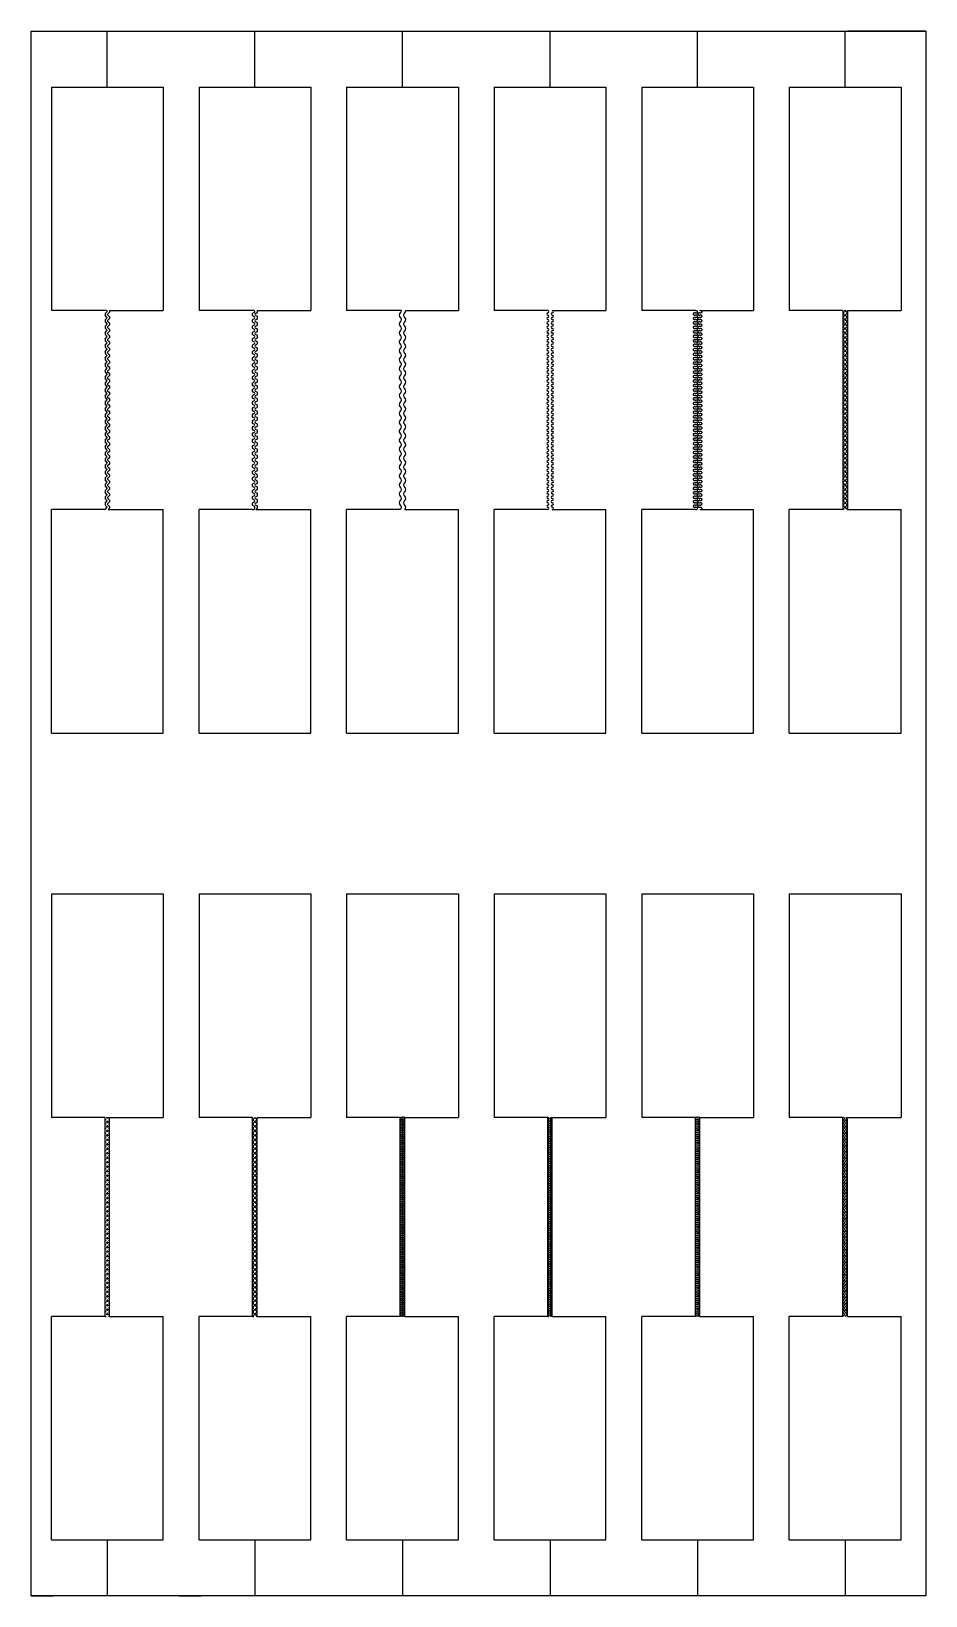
# Model space of a CAD drawing. Extents: x 0 to 40, y 0 to 70.
import ezdxf

# ---------------------------------------------------------------- set-up
doc = ezdxf.new("R2010")
doc.units = 0
doc.layers.add('AL_FOIL', color=2, linetype='CONTINUOUS')

msp = doc.modelspace()

# ---------------------------------------------------------------- linework, layer by layer
at = {"layer": 'AL_FOIL', "linetype": 'CONTINUOUS'}
for p, q in [((0, 0), (0, 70)), ((0, 70), (40, 70)), ((40, 70), (40, 0)), ((40, 0), (0, 0))]:
    msp.add_line(p, q, dxfattribs=at)
at = {"layer": 'AL_FOIL'}
for p, q in [((3.4, 67.5), (3.4, 70)), ((10, 67.5), (10, 70)), ((16.6, 67.5), (16.6, 70)), ((23.2, 67.5), (23.2, 70)), ((29.8, 67.5), (29.8, 70)), ((36.4, 67.5), (36.4, 70)), ((40, 70), (36.5, 70)), ((0.9, 67.5), (5.9, 67.5)), ((0.9, 67.5), (0.9, 57.5)), ((5.9, 67.5), (5.9, 57.5)), ((7.5, 67.5), (12.5, 67.5)), ((7.5, 67.5), (7.5, 57.5)), ((12.5, 67.5), (12.5, 57.5)), ((14.1, 67.5), (19.1, 67.5)), ((14.1, 67.5), (14.1, 57.5)), ((19.1, 67.5), (19.1, 57.5)), ((20.7, 67.5), (25.7, 67.5)), ((20.7, 67.5), (20.7, 57.5)), ((25.7, 67.5), (25.7, 57.5)), ((27.3, 67.5), (32.3, 67.5)), ((27.3, 67.5), (27.3, 57.5)), ((32.3, 67.5), (32.3, 57.5)), ((33.9, 67.5), (38.9, 67.5)), ((33.9, 67.5), (33.9, 57.5)), ((38.9, 67.5), (38.9, 57.5)), ((3.368, 57.5), (0.9, 57.5)), ((3.3, 57.368), (3.4, 57.468)), ((3.368, 57.5), (3.4, 57.468)), ((3.5, 57.427), (3.4, 57.327)), ((3.5, 57.5), (3.5, 57.427)), ((3.5, 57.5), (5.9, 57.5)), ((9.968, 57.5), (7.5, 57.5)), ((10.1, 57.5), (12.5, 57.5)), ((16.55, 57.5), (14.1, 57.5)), ((16.75, 57.5), (19.1, 57.5)), ((23.1, 57.5), (20.7, 57.5)), ((23.3, 57.5), (25.7, 57.5)), ((29.7, 57.5), (27.3, 57.5)), ((29.9, 57.5), (32.3, 57.5)), ((36.3, 57.5), (33.9, 57.5)), ((36.3, 57.5), (36.3, 48.6)), ((36.3, 57.4), (36.35, 57.45)), ((36.3, 57.4), (36.35, 57.35)), ((36.35, 57.5), (36.45, 57.5)), ((36.4, 57.5), (36.4, 57.45)), ((36.5, 57.4), (36.45, 57.45)), ((36.5, 57.4), (36.45, 57.35)), ((36.5, 57.5), (36.5, 48.6)), ((36.5, 57.5), (38.9, 57.5)), ((3.3, 57.368), (3.3, 57.285)), ((3.4, 57.185), (3.3, 57.285)), ((3.3, 57.085), (3.4, 57.185)), ((3.3, 57.085), (3.3, 57.002)), ((3.3, 57.002), (3.4, 56.902)), ((3.3, 56.802), (3.4, 56.902)), ((3.3, 56.802), (3.3, 56.72)), ((3.4, 56.62), (3.3, 56.72)), ((3.4, 57.327), (3.5, 57.227)), ((3.5, 57.144), (3.4, 57.044)), ((3.4, 57.044), (3.5, 56.944)), ((3.5, 56.861), (3.4, 56.761)), ((3.4, 56.761), (3.5, 56.661)), ((3.5, 57.227), (3.5, 57.144)), ((3.5, 56.944), (3.5, 56.861)), ((36.3, 57.2), (36.35, 57.25)), ((36.3, 57.2), (36.35, 57.15)), ((36.3, 57), (36.35, 57.05)), ((36.3, 57), (36.35, 56.95)), ((36.3, 56.8), (36.35, 56.85)), ((36.3, 56.8), (36.35, 56.75)), ((36.35, 57.3), (36.45, 57.3)), ((36.35, 57.1), (36.45, 57.1)), ((36.35, 56.9), (36.45, 56.9)), ((36.35, 56.7), (36.45, 56.7)), ((36.4, 57.35), (36.4, 57.25)), ((36.4, 57.15), (36.4, 57.05)), ((36.4, 56.95), (36.4, 56.85)), ((36.4, 56.75), (36.4, 56.65)), ((36.5, 57.2), (36.45, 57.25)), ((36.5, 57.2), (36.45, 57.15)), ((36.5, 57), (36.45, 57.05)), ((36.5, 57), (36.45, 56.95)), ((36.5, 56.8), (36.45, 56.85)), ((36.5, 56.8), (36.45, 56.75)), ((3.3, 56.52), (3.4, 56.62)), ((3.3, 56.52), (3.3, 56.437)), ((3.3, 56.437), (3.4, 56.337)), ((3.3, 56.237), (3.4, 56.337)), ((3.3, 56.237), (3.3, 56.154)), ((3.4, 56.054), (3.3, 56.154)), ((3.3, 55.954), (3.4, 56.054)), ((3.5, 56.578), (3.4, 56.478)), ((3.4, 56.478), (3.5, 56.378)), ((3.5, 56.295), (3.4, 56.195)), ((3.4, 56.195), (3.5, 56.095)), ((3.5, 56.012), (3.4, 55.912)), ((3.5, 56.661), (3.5, 56.578)), ((3.5, 56.378), (3.5, 56.295)), ((3.5, 56.095), (3.5, 56.012)), ((36.3, 56.6), (36.35, 56.65)), ((36.3, 56.6), (36.35, 56.55)), ((36.3, 56.4), (36.35, 56.45)), ((36.3, 56.4), (36.35, 56.35)), ((36.3, 56.2), (36.35, 56.25)), ((36.3, 56.2), (36.35, 56.15)), ((36.3, 56), (36.35, 56.05)), ((36.3, 56), (36.35, 55.95)), ((36.35, 56.5), (36.45, 56.5)), ((36.35, 56.3), (36.45, 56.3)), ((36.35, 56.1), (36.45, 56.1)), ((36.4, 56.55), (36.4, 56.45)), ((36.4, 56.35), (36.4, 56.25)), ((36.4, 56.15), (36.4, 56.05)), ((36.5, 56.6), (36.45, 56.65)), ((36.5, 56.6), (36.45, 56.55)), ((36.5, 56.4), (36.45, 56.45)), ((36.5, 56.4), (36.45, 56.35)), ((36.5, 56.2), (36.45, 56.25)), ((36.5, 56.2), (36.45, 56.15)), ((36.5, 56), (36.45, 56.05)), ((36.5, 56), (36.45, 55.95)), ((3.3, 55.954), (3.3, 55.871)), ((3.3, 55.871), (3.4, 55.771)), ((3.3, 55.671), (3.4, 55.771)), ((3.3, 55.671), (3.3, 55.588)), ((3.4, 55.488), (3.3, 55.588)), ((3.3, 55.388), (3.4, 55.488)), ((3.3, 55.388), (3.3, 55.305)), ((3.3, 55.305), (3.4, 55.205)), ((3.4, 55.912), (3.5, 55.812)), ((3.5, 55.73), (3.4, 55.63)), ((3.4, 55.63), (3.5, 55.53)), ((3.5, 55.447), (3.4, 55.347)), ((3.4, 55.347), (3.5, 55.247)), ((3.5, 55.812), (3.5, 55.73)), ((3.5, 55.53), (3.5, 55.447)), ((36.3, 55.8), (36.35, 55.85)), ((36.3, 55.8), (36.35, 55.75)), ((36.3, 55.6), (36.35, 55.65)), ((36.3, 55.6), (36.35, 55.55)), ((36.3, 55.4), (36.35, 55.45)), ((36.3, 55.4), (36.35, 55.35)), ((36.35, 55.9), (36.45, 55.9)), ((36.35, 55.7), (36.45, 55.7)), ((36.35, 55.5), (36.45, 55.5)), ((36.35, 55.3), (36.45, 55.3)), ((36.4, 55.95), (36.4, 55.85)), ((36.4, 55.75), (36.4, 55.65)), ((36.4, 55.55), (36.4, 55.45)), ((36.4, 55.35), (36.4, 55.25)), ((36.5, 55.8), (36.45, 55.85)), ((36.5, 55.8), (36.45, 55.75)), ((36.5, 55.6), (36.45, 55.65)), ((36.5, 55.6), (36.45, 55.55)), ((36.5, 55.4), (36.45, 55.45)), ((36.5, 55.4), (36.45, 55.35)), ((3.3, 55.105), (3.4, 55.205)), ((3.3, 55.105), (3.3, 55.023)), ((3.4, 54.923), (3.3, 55.023)), ((3.3, 54.823), (3.4, 54.923)), ((3.3, 54.823), (3.3, 54.74)), ((3.3, 54.74), (3.4, 54.64)), ((3.3, 54.54), (3.4, 54.64)), ((3.5, 55.164), (3.4, 55.064)), ((3.4, 55.064), (3.5, 54.964)), ((3.5, 54.881), (3.4, 54.781)), ((3.4, 54.781), (3.5, 54.681)), ((3.5, 55.247), (3.5, 55.164)), ((3.5, 54.964), (3.5, 54.881)), ((3.5, 54.681), (3.5, 54.598)), ((36.3, 55.2), (36.35, 55.25)), ((36.3, 55.2), (36.35, 55.15)), ((36.3, 55), (36.35, 55.05)), ((36.3, 55), (36.35, 54.95)), ((36.3, 54.8), (36.35, 54.85)), ((36.3, 54.8), (36.35, 54.75)), ((36.3, 54.6), (36.35, 54.65)), ((36.3, 54.6), (36.35, 54.55)), ((36.35, 55.1), (36.45, 55.1)), ((36.35, 54.9), (36.45, 54.9)), ((36.35, 54.7), (36.45, 54.7)), ((36.4, 55.15), (36.4, 55.05)), ((36.4, 54.95), (36.4, 54.85)), ((36.4, 54.75), (36.4, 54.65)), ((36.5, 55.2), (36.45, 55.25)), ((36.5, 55.2), (36.45, 55.15)), ((36.5, 55), (36.45, 55.05)), ((36.5, 55), (36.45, 54.95)), ((36.5, 54.8), (36.45, 54.85)), ((36.5, 54.8), (36.45, 54.75)), ((36.5, 54.6), (36.45, 54.65)), ((36.5, 54.6), (36.45, 54.55)), ((3.3, 54.54), (3.3, 54.457)), ((3.4, 54.357), (3.3, 54.457)), ((3.3, 54.257), (3.4, 54.357)), ((3.3, 54.257), (3.3, 54.174)), ((3.3, 54.174), (3.4, 54.074)), ((3.3, 53.974), (3.4, 54.074)), ((3.3, 53.974), (3.3, 53.891)), ((3.5, 54.598), (3.4, 54.498)), ((3.4, 54.498), (3.5, 54.398)), ((3.5, 54.315), (3.4, 54.215)), ((3.4, 54.215), (3.5, 54.115)), ((3.5, 54.033), (3.4, 53.933)), ((3.4, 53.933), (3.5, 53.833)), ((3.5, 54.398), (3.5, 54.315)), ((3.5, 54.115), (3.5, 54.033)), ((36.3, 54.4), (36.35, 54.45)), ((36.3, 54.4), (36.35, 54.35)), ((36.3, 54.2), (36.35, 54.25)), ((36.3, 54.2), (36.35, 54.15)), ((36.3, 54), (36.35, 54.05)), ((36.3, 54), (36.35, 53.95)), ((36.35, 54.5), (36.45, 54.5)), ((36.35, 54.3), (36.45, 54.3)), ((36.35, 54.1), (36.45, 54.1)), ((36.35, 53.9), (36.45, 53.9)), ((36.4, 54.55), (36.4, 54.45)), ((36.4, 54.35), (36.4, 54.25)), ((36.4, 54.15), (36.4, 54.05)), ((36.4, 53.95), (36.4, 53.85)), ((36.5, 54.4), (36.45, 54.45)), ((36.5, 54.4), (36.45, 54.35)), ((36.5, 54.2), (36.45, 54.25)), ((36.5, 54.2), (36.45, 54.15)), ((36.5, 54), (36.45, 54.05)), ((36.5, 54), (36.45, 53.95)), ((3.4, 53.791), (3.3, 53.891)), ((3.3, 53.691), (3.4, 53.791)), ((3.3, 53.691), (3.3, 53.608)), ((3.3, 53.608), (3.4, 53.508)), ((3.3, 53.408), (3.4, 53.508)), ((3.3, 53.408), (3.3, 53.325)), ((3.4, 53.225), (3.3, 53.325)), ((3.3, 53.125), (3.4, 53.225)), ((3.5, 53.75), (3.4, 53.65)), ((3.4, 53.65), (3.5, 53.55)), ((3.5, 53.467), (3.4, 53.367)), ((3.4, 53.367), (3.5, 53.267)), ((3.5, 53.833), (3.5, 53.75)), ((3.5, 53.55), (3.5, 53.467)), ((3.5, 53.267), (3.5, 53.184)), ((36.3, 53.8), (36.35, 53.85)), ((36.3, 53.8), (36.35, 53.75)), ((36.3, 53.6), (36.35, 53.65)), ((36.3, 53.6), (36.35, 53.55)), ((36.3, 53.4), (36.35, 53.45)), ((36.3, 53.4), (36.35, 53.35)), ((36.3, 53.2), (36.35, 53.25)), ((36.3, 53.2), (36.35, 53.15)), ((36.35, 53.7), (36.45, 53.7)), ((36.35, 53.5), (36.45, 53.5)), ((36.35, 53.3), (36.45, 53.3)), ((36.4, 53.75), (36.4, 53.65)), ((36.4, 53.55), (36.4, 53.45)), ((36.4, 53.35), (36.4, 53.25)), ((36.5, 53.8), (36.45, 53.85)), ((36.5, 53.8), (36.45, 53.75)), ((36.5, 53.6), (36.45, 53.65)), ((36.5, 53.6), (36.45, 53.55)), ((36.5, 53.4), (36.45, 53.45)), ((36.5, 53.4), (36.45, 53.35)), ((36.5, 53.2), (36.45, 53.25)), ((36.5, 53.2), (36.45, 53.15)), ((3.3, 53.125), (3.3, 53.043)), ((3.3, 53.043), (3.4, 52.943)), ((3.3, 52.843), (3.4, 52.943)), ((3.3, 52.843), (3.3, 52.76)), ((3.4, 52.66), (3.3, 52.76)), ((3.3, 52.56), (3.4, 52.66)), ((3.3, 52.56), (3.3, 52.477)), ((3.5, 53.184), (3.4, 53.084)), ((3.4, 53.084), (3.5, 52.984)), ((3.5, 52.901), (3.4, 52.801)), ((3.4, 52.801), (3.5, 52.701)), ((3.5, 52.618), (3.4, 52.518)), ((3.4, 52.518), (3.5, 52.418)), ((3.5, 52.984), (3.5, 52.901)), ((3.5, 52.701), (3.5, 52.618)), ((36.3, 53), (36.35, 53.05)), ((36.3, 53), (36.35, 52.95)), ((36.3, 52.8), (36.35, 52.85)), ((36.3, 52.8), (36.35, 52.75)), ((36.3, 52.6), (36.35, 52.65)), ((36.3, 52.6), (36.35, 52.55)), ((36.35, 53.1), (36.45, 53.1)), ((36.35, 52.9), (36.45, 52.9)), ((36.35, 52.7), (36.45, 52.7)), ((36.35, 52.5), (36.45, 52.5)), ((36.4, 53.15), (36.4, 53.05)), ((36.4, 52.95), (36.4, 52.85)), ((36.4, 52.75), (36.4, 52.65)), ((36.4, 52.55), (36.4, 52.45)), ((36.5, 53), (36.45, 53.05)), ((36.5, 53), (36.45, 52.95)), ((36.5, 52.8), (36.45, 52.85)), ((36.5, 52.8), (36.45, 52.75)), ((36.5, 52.6), (36.45, 52.65)), ((36.5, 52.6), (36.45, 52.55)), ((3.3, 52.477), (3.4, 52.377)), ((3.3, 52.277), (3.4, 52.377)), ((3.3, 52.277), (3.3, 52.194)), ((3.4, 52.094), (3.3, 52.194)), ((3.3, 51.994), (3.4, 52.094)), ((3.3, 51.994), (3.3, 51.911)), ((3.3, 51.911), (3.4, 51.811)), ((3.3, 51.711), (3.4, 51.811)), ((3.5, 52.336), (3.4, 52.236)), ((3.4, 52.236), (3.5, 52.136)), ((3.5, 52.053), (3.4, 51.953)), ((3.4, 51.953), (3.5, 51.853)), ((3.5, 52.418), (3.5, 52.336)), ((3.5, 52.136), (3.5, 52.053)), ((3.5, 51.853), (3.5, 51.77)), ((36.3, 52.4), (36.35, 52.45)), ((36.3, 52.4), (36.35, 52.35)), ((36.3, 52.2), (36.35, 52.25)), ((36.3, 52.2), (36.35, 52.15)), ((36.3, 52), (36.35, 52.05)), ((36.3, 52), (36.35, 51.95)), ((36.3, 51.8), (36.35, 51.85)), ((36.3, 51.8), (36.35, 51.75)), ((36.35, 52.3), (36.45, 52.3)), ((36.35, 52.1), (36.45, 52.1)), ((36.35, 51.9), (36.45, 51.9)), ((36.4, 52.35), (36.4, 52.25)), ((36.4, 52.15), (36.4, 52.05)), ((36.4, 51.95), (36.4, 51.85)), ((36.5, 52.4), (36.45, 52.45)), ((36.5, 52.4), (36.45, 52.35)), ((36.5, 52.2), (36.45, 52.25)), ((36.5, 52.2), (36.45, 52.15)), ((36.5, 52), (36.45, 52.05)), ((36.5, 52), (36.45, 51.95)), ((36.5, 51.8), (36.45, 51.85)), ((36.5, 51.8), (36.45, 51.75)), ((3.3, 51.711), (3.3, 51.628)), ((3.4, 51.528), (3.3, 51.628)), ((3.3, 51.428), (3.4, 51.528)), ((3.3, 51.428), (3.3, 51.346)), ((3.3, 51.346), (3.4, 51.246)), ((3.3, 51.146), (3.4, 51.246)), ((3.3, 51.146), (3.3, 51.063)), ((3.5, 51.77), (3.4, 51.67)), ((3.4, 51.67), (3.5, 51.57)), ((3.5, 51.487), (3.4, 51.387)), ((3.4, 51.387), (3.5, 51.287)), ((3.5, 51.204), (3.4, 51.104)), ((3.4, 51.104), (3.5, 51.004)), ((3.5, 51.57), (3.5, 51.487)), ((3.5, 51.287), (3.5, 51.204)), ((36.3, 51.6), (36.35, 51.65)), ((36.3, 51.6), (36.35, 51.55)), ((36.3, 51.4), (36.35, 51.45)), ((36.3, 51.4), (36.35, 51.35)), ((36.3, 51.2), (36.35, 51.25)), ((36.3, 51.2), (36.35, 51.15)), ((36.35, 51.7), (36.45, 51.7)), ((36.35, 51.5), (36.45, 51.5)), ((36.35, 51.3), (36.45, 51.3)), ((36.35, 51.1), (36.45, 51.1)), ((36.4, 51.75), (36.4, 51.65)), ((36.4, 51.55), (36.4, 51.45)), ((36.4, 51.35), (36.4, 51.25)), ((36.4, 51.15), (36.4, 51.05)), ((36.5, 51.6), (36.45, 51.65)), ((36.5, 51.6), (36.45, 51.55)), ((36.5, 51.4), (36.45, 51.45)), ((36.5, 51.4), (36.45, 51.35)), ((36.5, 51.2), (36.45, 51.25)), ((36.5, 51.2), (36.45, 51.15)), ((3.4, 50.963), (3.3, 51.063)), ((3.3, 50.863), (3.4, 50.963)), ((3.3, 50.863), (3.3, 50.78)), ((3.3, 50.78), (3.4, 50.68)), ((3.3, 50.58), (3.4, 50.68)), ((3.3, 50.58), (3.3, 50.497)), ((3.4, 50.397), (3.3, 50.497)), ((3.5, 50.921), (3.4, 50.821)), ((3.4, 50.821), (3.5, 50.721)), ((3.5, 50.638), (3.4, 50.538)), ((3.4, 50.538), (3.5, 50.438)), ((3.5, 51.004), (3.5, 50.921)), ((3.5, 50.721), (3.5, 50.638)), ((3.5, 50.438), (3.5, 50.356)), ((36.3, 51), (36.35, 51.05)), ((36.3, 51), (36.35, 50.95)), ((36.3, 50.8), (36.35, 50.85)), ((36.3, 50.8), (36.35, 50.75)), ((36.3, 50.6), (36.35, 50.65)), ((36.3, 50.6), (36.35, 50.55)), ((36.3, 50.4), (36.35, 50.45)), ((36.3, 50.4), (36.35, 50.35)), ((36.35, 50.9), (36.45, 50.9)), ((36.35, 50.7), (36.45, 50.7)), ((36.35, 50.5), (36.45, 50.5)), ((36.4, 50.95), (36.4, 50.85)), ((36.4, 50.75), (36.4, 50.65)), ((36.4, 50.55), (36.4, 50.45)), ((36.5, 51), (36.45, 51.05)), ((36.5, 51), (36.45, 50.95)), ((36.5, 50.8), (36.45, 50.85)), ((36.5, 50.8), (36.45, 50.75)), ((36.5, 50.6), (36.45, 50.65)), ((36.5, 50.6), (36.45, 50.55)), ((36.5, 50.4), (36.45, 50.45)), ((36.5, 50.4), (36.45, 50.35)), ((3.3, 50.297), (3.4, 50.397)), ((3.3, 50.297), (3.3, 50.214)), ((3.3, 50.214), (3.4, 50.114)), ((3.3, 50.014), (3.4, 50.114)), ((3.3, 50.014), (3.3, 49.931)), ((3.4, 49.831), (3.3, 49.931)), ((3.3, 49.731), (3.4, 49.831)), ((3.3, 49.731), (3.3, 49.649)), ((3.5, 50.356), (3.4, 50.256)), ((3.4, 50.256), (3.5, 50.156)), ((3.5, 50.073), (3.4, 49.973)), ((3.4, 49.973), (3.5, 49.873)), ((3.5, 49.79), (3.4, 49.69)), ((3.5, 50.156), (3.5, 50.073)), ((3.5, 49.873), (3.5, 49.79)), ((36.3, 50.2), (36.35, 50.25)), ((36.3, 50.2), (36.35, 50.15)), ((36.3, 50), (36.35, 50.05)), ((36.3, 50), (36.35, 49.95)), ((36.3, 49.8), (36.35, 49.85)), ((36.3, 49.8), (36.35, 49.75)), ((36.35, 50.3), (36.45, 50.3)), ((36.35, 50.1), (36.45, 50.1)), ((36.35, 49.9), (36.45, 49.9)), ((36.35, 49.7), (36.45, 49.7)), ((36.4, 50.35), (36.4, 50.25)), ((36.4, 50.15), (36.4, 50.05)), ((36.4, 49.95), (36.4, 49.85)), ((36.4, 49.75), (36.4, 49.65)), ((36.5, 50.2), (36.45, 50.25)), ((36.5, 50.2), (36.45, 50.15)), ((36.5, 50), (36.45, 50.05)), ((36.5, 50), (36.45, 49.95)), ((36.5, 49.8), (36.45, 49.85)), ((36.5, 49.8), (36.45, 49.75)), ((3.3, 49.649), (3.4, 49.549)), ((3.3, 49.449), (3.4, 49.549)), ((3.3, 49.449), (3.3, 49.366)), ((3.4, 49.266), (3.3, 49.366)), ((3.3, 49.166), (3.4, 49.266)), ((3.3, 49.166), (3.3, 49.083)), ((3.3, 49.083), (3.4, 48.983)), ((3.4, 49.69), (3.5, 49.59)), ((3.5, 49.507), (3.4, 49.407)), ((3.4, 49.407), (3.5, 49.307)), ((3.5, 49.224), (3.4, 49.124)), ((3.4, 49.124), (3.5, 49.024)), ((3.5, 49.59), (3.5, 49.507)), ((3.5, 49.307), (3.5, 49.224)), ((3.5, 49.024), (3.5, 48.941)), ((36.3, 49.6), (36.35, 49.65)), ((36.3, 49.6), (36.35, 49.55)), ((36.3, 49.4), (36.35, 49.45)), ((36.3, 49.4), (36.35, 49.35)), ((36.3, 49.2), (36.35, 49.25)), ((36.3, 49.2), (36.35, 49.15)), ((36.3, 49), (36.35, 49.05)), ((36.3, 49), (36.35, 48.95)), ((36.35, 49.5), (36.45, 49.5)), ((36.35, 49.3), (36.45, 49.3)), ((36.35, 49.1), (36.45, 49.1)), ((36.4, 49.55), (36.4, 49.45)), ((36.4, 49.35), (36.4, 49.25)), ((36.4, 49.15), (36.4, 49.05)), ((36.5, 49.6), (36.45, 49.65)), ((36.5, 49.6), (36.45, 49.55)), ((36.5, 49.4), (36.45, 49.45)), ((36.5, 49.4), (36.45, 49.35)), ((36.5, 49.2), (36.45, 49.25)), ((36.5, 49.2), (36.45, 49.15)), ((36.5, 49), (36.45, 49.05)), ((36.5, 49), (36.45, 48.95)), ((0.9, 38.6), (0.9, 48.6)), ((3.3, 48.6), (0.9, 48.6)), ((3.3, 48.883), (3.4, 48.983)), ((3.3, 48.883), (3.3, 48.8)), ((3.4, 48.7), (3.3, 48.8)), ((3.3, 48.6), (3.4, 48.7)), ((3.5, 48.941), (3.4, 48.841)), ((3.4, 48.841), (3.5, 48.741)), ((3.5, 48.659), (3.441, 48.6)), ((3.441, 48.6), (5.9, 48.6)), ((3.5, 48.741), (3.5, 48.659)), ((5.9, 38.6), (5.9, 48.6)), ((7.5, 38.6), (7.5, 48.6)), ((9.9, 48.6), (7.5, 48.6)), ((10.041, 48.6), (12.5, 48.6)), ((12.5, 38.6), (12.5, 48.6)), ((14.1, 38.6), (14.1, 48.6)), ((16.5, 48.6), (14.1, 48.6)), ((16.7, 48.6), (19.1, 48.6)), ((19.1, 38.6), (19.1, 48.6)), ((20.7, 38.6), (20.7, 48.6)), ((23.1, 48.6), (20.7, 48.6)), ((23.3, 48.6), (25.7, 48.6)), ((25.7, 38.6), (25.7, 48.6)), ((27.3, 38.6), (27.3, 48.6)), ((29.7, 48.6), (27.3, 48.6)), ((29.9, 48.6), (32.3, 48.6)), ((32.3, 38.6), (32.3, 48.6)), ((33.9, 38.6), (33.9, 48.6)), ((36.3, 48.6), (33.9, 48.6)), ((36.3, 48.8), (36.35, 48.85)), ((36.3, 48.8), (36.35, 48.75)), ((36.3, 48.6), (36.35, 48.65)), ((36.35, 48.9), (36.45, 48.9)), ((36.35, 48.7), (36.45, 48.7)), ((36.4, 48.95), (36.4, 48.85)), ((36.4, 48.75), (36.4, 48.65)), ((36.5, 48.8), (36.45, 48.85)), ((36.5, 48.8), (36.45, 48.75)), ((36.5, 48.6), (36.45, 48.65)), ((36.5, 48.6), (38.9, 48.6)), ((38.9, 38.6), (38.9, 48.6)), ((0.9, 38.6), (5.9, 38.6)), ((7.5, 38.6), (12.5, 38.6)), ((14.1, 38.6), (19.1, 38.6)), ((20.7, 38.6), (25.7, 38.6)), ((27.3, 38.6), (32.3, 38.6)), ((33.9, 38.6), (38.9, 38.6)), ((0.9, 31.4), (5.9, 31.4)), ((0.9, 31.4), (0.9, 21.4)), ((5.9, 31.4), (5.9, 21.4)), ((7.5, 31.4), (12.5, 31.4)), ((7.5, 31.4), (7.5, 21.4)), ((12.5, 31.4), (12.5, 21.4)), ((14.1, 31.4), (19.1, 31.4)), ((14.1, 31.4), (14.1, 21.4)), ((19.1, 31.4), (19.1, 21.4)), ((20.7, 31.4), (25.7, 31.4)), ((20.7, 31.4), (20.7, 21.4)), ((25.7, 31.4), (25.7, 21.4)), ((27.3, 31.4), (32.3, 31.4)), ((27.3, 31.4), (27.3, 21.4)), ((32.3, 31.4), (32.3, 21.4)), ((33.9, 31.4), (38.9, 31.4)), ((33.9, 31.4), (33.9, 21.4)), ((38.9, 31.4), (38.9, 21.4)), ((3.3, 21.4), (0.9, 21.4)), ((3.3, 12.5), (3.3, 21.4)), ((3.35, 21.3), (3.3, 21.3)), ((3.35, 21.1), (3.3, 21.1)), ((3.35, 21.4), (3.45, 21.4)), ((3.35, 21.2), (3.45, 21.2)), ((3.35, 21), (3.45, 21)), ((3.4, 21.4), (3.4, 21.35)), ((3.4, 21.25), (3.4, 21.15)), ((3.4, 21.05), (3.4, 20.95)), ((3.45, 21.3), (3.5, 21.3)), ((3.45, 21.1), (3.5, 21.1)), ((3.5, 12.5), (3.5, 21.4)), ((3.5, 21.4), (5.9, 21.4)), ((9.9, 21.4), (7.5, 21.4)), ((9.9, 12.5), (9.9, 21.4)), ((9.95, 21.3), (9.9, 21.3)), ((9.95, 21.1), (9.9, 21.1)), ((10, 21.4), (9.929, 21.329)), ((9.929, 21.271), (10.071, 21.129)), ((10.071, 21.271), (9.929, 21.129)), ((9.929, 21.071), (10.071, 20.929)), ((10.071, 21.071), (9.929, 20.929)), ((10, 21.4), (10.071, 21.329)), ((10.05, 21.3), (10.1, 21.3)), ((10.05, 21.1), (10.1, 21.1)), ((10.1, 12.5), (10.1, 21.4)), ((10.1, 21.4), (12.5, 21.4)), ((16.5, 21.4), (14.1, 21.4)), ((16.5, 21.377), (16.535, 21.412)), ((16.5, 12.5), (16.5, 21.4)), ((16.5, 21.292), (16.535, 21.327)), ((16.5, 21.206), (16.535, 21.242)), ((16.5, 21.121), (16.535, 21.156)), ((16.5, 21.036), (16.535, 21.071)), ((16.535, 21.412), (16.56, 21.412)), ((16.535, 21.327), (16.56, 21.327)), ((16.535, 21.242), (16.56, 21.242)), ((16.535, 21.156), (16.56, 21.156)), ((16.535, 21.071), (16.56, 21.071)), ((16.56, 21.377), (16.6, 21.417)), ((16.64, 21.377), (16.56, 21.377)), ((16.56, 21.292), (16.6, 21.331)), ((16.64, 21.292), (16.56, 21.292)), ((16.56, 21.206), (16.6, 21.246)), ((16.64, 21.206), (16.56, 21.206)), ((16.56, 21.121), (16.6, 21.161)), ((16.64, 21.121), (16.56, 21.121)), ((16.56, 21.036), (16.6, 21.075)), ((16.64, 21.036), (16.56, 21.036)), ((16.64, 21.377), (16.6, 21.417)), ((16.64, 21.292), (16.6, 21.331)), ((16.64, 21.206), (16.6, 21.246)), ((16.64, 21.121), (16.6, 21.161)), ((16.64, 21.036), (16.6, 21.075)), ((16.665, 21.412), (16.64, 21.412)), ((16.665, 21.327), (16.64, 21.327)), ((16.665, 21.242), (16.64, 21.242)), ((16.665, 21.156), (16.64, 21.156)), ((16.665, 21.071), (16.64, 21.071)), ((16.7, 21.377), (16.665, 21.412)), ((16.7, 21.292), (16.665, 21.327)), ((16.7, 21.206), (16.665, 21.242)), ((16.7, 21.121), (16.665, 21.156)), ((16.7, 21.036), (16.665, 21.071)), ((16.7, 12.5), (16.7, 21.4)), ((16.7, 21.4), (19.1, 21.4)), ((23.1, 21.4), (20.7, 21.4)), ((23.1, 12.5), (23.1, 21.4)), ((23.1, 21.4), (23.15, 21.4)), ((23.1, 21.3), (23.15, 21.3)), ((23.1, 21.2), (23.15, 21.2)), ((23.1, 21.1), (23.15, 21.1)), ((23.1, 21), (23.15, 21)), ((23.125, 21.351), (23.275, 21.351)), ((23.125, 21.251), (23.275, 21.251)), ((23.125, 21.151), (23.275, 21.151)), ((23.125, 21.051), (23.275, 21.051)), ((23.2, 21.4), (23.2, 21.37)), ((23.2, 21.33), (23.2, 21.27)), ((23.2, 21.23), (23.2, 21.17)), ((23.2, 21.13), (23.2, 21.07)), ((23.2, 21.03), (23.2, 20.97)), ((23.25, 21.4), (23.3, 21.4)), ((23.25, 21.3), (23.3, 21.3)), ((23.25, 21.2), (23.3, 21.2)), ((23.25, 21.1), (23.3, 21.1)), ((23.25, 21), (23.3, 21)), ((23.3, 12.5), (23.3, 21.4)), ((23.3, 21.4), (25.7, 21.4)), ((29.7, 21.4), (27.3, 21.4)), ((29.7, 21.377), (29.735, 21.412)), ((29.7, 12.5), (29.7, 21.4)), ((29.7, 21.292), (29.735, 21.327)), ((29.7, 21.206), (29.735, 21.242)), ((29.7, 21.121), (29.735, 21.156)), ((29.7, 21.036), (29.735, 21.071)), ((29.735, 21.412), (29.76, 21.412)), ((29.735, 21.327), (29.76, 21.327)), ((29.735, 21.242), (29.76, 21.242)), ((29.735, 21.156), (29.76, 21.156)), ((29.735, 21.071), (29.76, 21.071)), ((29.76, 21.377), (29.8, 21.417)), ((29.76, 21.292), (29.8, 21.331)), ((29.76, 21.206), (29.8, 21.246)), ((29.76, 21.121), (29.8, 21.161)), ((29.76, 21.036), (29.8, 21.075)), ((29.84, 21.377), (29.8, 21.417)), ((29.84, 21.292), (29.8, 21.331)), ((29.84, 21.206), (29.8, 21.246)), ((29.84, 21.121), (29.8, 21.161)), ((29.84, 21.036), (29.8, 21.075)), ((29.865, 21.412), (29.84, 21.412)), ((29.865, 21.327), (29.84, 21.327)), ((29.865, 21.242), (29.84, 21.242)), ((29.865, 21.156), (29.84, 21.156)), ((29.865, 21.071), (29.84, 21.071)), ((29.9, 21.377), (29.865, 21.412)), ((29.9, 21.292), (29.865, 21.327)), ((29.9, 21.206), (29.865, 21.242)), ((29.9, 21.121), (29.865, 21.156)), ((29.9, 21.036), (29.865, 21.071)), ((29.9, 12.5), (29.9, 21.4)), ((29.9, 21.4), (32.3, 21.4)), ((36.3, 21.4), (33.9, 21.4)), ((36.3, 12.5), (36.3, 21.4)), ((36.3, 21.268), (36.371, 21.339)), ((36.3, 21.127), (36.371, 21.197)), ((36.3, 20.985), (36.371, 21.056)), ((36.4, 21.339), (36.329, 21.41)), ((36.4, 21.197), (36.329, 21.268)), ((36.4, 21.056), (36.329, 21.127)), ((36.4, 21.268), (36.471, 21.339)), ((36.4, 21.127), (36.471, 21.197)), ((36.4, 20.985), (36.471, 21.056)), ((36.5, 21.339), (36.429, 21.41)), ((36.5, 21.197), (36.429, 21.268)), ((36.5, 21.056), (36.429, 21.127)), ((36.5, 12.5), (36.5, 21.4)), ((36.5, 21.4), (38.9, 21.4)), ((3.35, 20.9), (3.3, 20.9)), ((3.35, 20.7), (3.3, 20.7)), ((3.35, 20.5), (3.3, 20.5)), ((3.35, 20.3), (3.3, 20.3)), ((3.35, 20.8), (3.45, 20.8)), ((3.35, 20.6), (3.45, 20.6)), ((3.35, 20.4), (3.45, 20.4)), ((3.4, 20.85), (3.4, 20.75)), ((3.4, 20.65), (3.4, 20.55)), ((3.4, 20.45), (3.4, 20.35)), ((3.45, 20.9), (3.5, 20.9)), ((3.45, 20.7), (3.5, 20.7)), ((3.45, 20.5), (3.5, 20.5)), ((3.45, 20.3), (3.5, 20.3)), ((9.95, 20.9), (9.9, 20.9)), ((9.95, 20.7), (9.9, 20.7)), ((9.95, 20.5), (9.9, 20.5)), ((9.95, 20.3), (9.9, 20.3)), ((9.929, 20.871), (10.071, 20.729)), ((10.071, 20.871), (9.929, 20.729)), ((9.929, 20.671), (10.071, 20.529)), ((10.071, 20.671), (9.929, 20.529)), ((9.929, 20.471), (10.071, 20.329)), ((10.071, 20.471), (9.929, 20.329)), ((10.05, 20.9), (10.1, 20.9)), ((10.05, 20.7), (10.1, 20.7)), ((10.05, 20.5), (10.1, 20.5)), ((10.05, 20.3), (10.1, 20.3)), ((16.5, 20.95), (16.535, 20.986)), ((16.5, 20.865), (16.535, 20.9)), ((16.5, 20.779), (16.535, 20.815)), ((16.5, 20.694), (16.535, 20.729)), ((16.5, 20.609), (16.535, 20.644)), ((16.5, 20.523), (16.535, 20.559)), ((16.5, 20.438), (16.535, 20.473)), ((16.5, 20.353), (16.535, 20.388)), ((16.5, 20.267), (16.535, 20.303)), ((16.535, 20.986), (16.56, 20.986)), ((16.535, 20.9), (16.56, 20.9)), ((16.535, 20.815), (16.56, 20.815)), ((16.535, 20.729), (16.56, 20.729)), ((16.535, 20.644), (16.56, 20.644)), ((16.535, 20.559), (16.56, 20.559)), ((16.535, 20.473), (16.56, 20.473)), ((16.535, 20.388), (16.56, 20.388)), ((16.535, 20.303), (16.56, 20.303)), ((16.56, 20.95), (16.6, 20.99)), ((16.64, 20.95), (16.56, 20.95)), ((16.56, 20.865), (16.6, 20.904)), ((16.64, 20.865), (16.56, 20.865)), ((16.56, 20.779), (16.6, 20.819)), ((16.64, 20.779), (16.56, 20.779)), ((16.56, 20.694), (16.6, 20.734)), ((16.64, 20.694), (16.56, 20.694)), ((16.56, 20.609), (16.6, 20.648)), ((16.64, 20.609), (16.56, 20.609)), ((16.56, 20.523), (16.6, 20.563)), ((16.64, 20.523), (16.56, 20.523)), ((16.56, 20.438), (16.6, 20.478)), ((16.64, 20.438), (16.56, 20.438)), ((16.56, 20.353), (16.6, 20.392)), ((16.64, 20.353), (16.56, 20.353)), ((16.56, 20.267), (16.6, 20.307)), ((16.64, 20.95), (16.6, 20.99)), ((16.64, 20.865), (16.6, 20.904)), ((16.64, 20.779), (16.6, 20.819)), ((16.64, 20.694), (16.6, 20.734)), ((16.64, 20.609), (16.6, 20.648)), ((16.64, 20.523), (16.6, 20.563)), ((16.64, 20.438), (16.6, 20.478)), ((16.64, 20.353), (16.6, 20.392)), ((16.64, 20.267), (16.6, 20.307)), ((16.665, 20.986), (16.64, 20.986)), ((16.665, 20.9), (16.64, 20.9)), ((16.665, 20.815), (16.64, 20.815)), ((16.665, 20.729), (16.64, 20.729)), ((16.665, 20.644), (16.64, 20.644)), ((16.665, 20.559), (16.64, 20.559)), ((16.665, 20.473), (16.64, 20.473)), ((16.665, 20.388), (16.64, 20.388)), ((16.665, 20.303), (16.64, 20.303)), ((16.7, 20.95), (16.665, 20.986)), ((16.7, 20.865), (16.665, 20.9)), ((16.7, 20.779), (16.665, 20.815)), ((16.7, 20.694), (16.665, 20.729)), ((16.7, 20.609), (16.665, 20.644)), ((16.7, 20.523), (16.665, 20.559)), ((16.7, 20.438), (16.665, 20.473)), ((16.7, 20.353), (16.665, 20.388)), ((16.7, 20.267), (16.665, 20.303)), ((23.1, 20.9), (23.15, 20.9)), ((23.1, 20.8), (23.15, 20.8)), ((23.1, 20.7), (23.15, 20.7)), ((23.1, 20.6), (23.15, 20.6)), ((23.1, 20.5), (23.15, 20.5)), ((23.1, 20.4), (23.15, 20.4)), ((23.1, 20.3), (23.15, 20.3)), ((23.125, 20.951), (23.275, 20.951)), ((23.125, 20.851), (23.275, 20.851)), ((23.125, 20.751), (23.275, 20.751)), ((23.125, 20.651), (23.275, 20.651)), ((23.125, 20.551), (23.275, 20.551)), ((23.125, 20.451), (23.275, 20.451)), ((23.125, 20.351), (23.275, 20.351)), ((23.2, 20.93), (23.2, 20.87)), ((23.2, 20.83), (23.2, 20.77)), ((23.2, 20.73), (23.2, 20.67)), ((23.2, 20.63), (23.2, 20.57)), ((23.2, 20.53), (23.2, 20.47)), ((23.2, 20.43), (23.2, 20.37)), ((23.2, 20.33), (23.2, 20.27)), ((23.25, 20.9), (23.3, 20.9)), ((23.25, 20.8), (23.3, 20.8)), ((23.25, 20.7), (23.3, 20.7)), ((23.25, 20.6), (23.3, 20.6)), ((23.25, 20.5), (23.3, 20.5)), ((23.25, 20.4), (23.3, 20.4)), ((23.25, 20.3), (23.3, 20.3)), ((29.7, 20.95), (29.735, 20.986)), ((29.7, 20.865), (29.735, 20.9)), ((29.7, 20.779), (29.735, 20.815)), ((29.7, 20.694), (29.735, 20.729)), ((29.7, 20.609), (29.735, 20.644)), ((29.7, 20.523), (29.735, 20.559)), ((29.7, 20.438), (29.735, 20.473)), ((29.7, 20.353), (29.735, 20.388)), ((29.7, 20.267), (29.735, 20.303)), ((29.735, 20.986), (29.76, 20.986)), ((29.735, 20.9), (29.76, 20.9)), ((29.735, 20.815), (29.76, 20.815)), ((29.735, 20.729), (29.76, 20.729)), ((29.735, 20.644), (29.76, 20.644)), ((29.735, 20.559), (29.76, 20.559)), ((29.735, 20.473), (29.76, 20.473)), ((29.735, 20.388), (29.76, 20.388)), ((29.735, 20.303), (29.76, 20.303)), ((29.76, 20.95), (29.8, 20.99)), ((29.76, 20.865), (29.8, 20.904)), ((29.76, 20.779), (29.8, 20.819)), ((29.76, 20.694), (29.8, 20.734)), ((29.76, 20.609), (29.8, 20.648)), ((29.76, 20.523), (29.8, 20.563)), ((29.76, 20.438), (29.8, 20.478)), ((29.76, 20.353), (29.8, 20.392)), ((29.76, 20.267), (29.8, 20.307)), ((29.84, 20.95), (29.8, 20.99)), ((29.84, 20.865), (29.8, 20.904)), ((29.84, 20.779), (29.8, 20.819)), ((29.84, 20.694), (29.8, 20.734)), ((29.84, 20.609), (29.8, 20.648)), ((29.84, 20.523), (29.8, 20.563)), ((29.84, 20.438), (29.8, 20.478)), ((29.84, 20.353), (29.8, 20.392)), ((29.84, 20.267), (29.8, 20.307)), ((29.865, 20.986), (29.84, 20.986)), ((29.865, 20.9), (29.84, 20.9)), ((29.865, 20.815), (29.84, 20.815)), ((29.865, 20.729), (29.84, 20.729)), ((29.865, 20.644), (29.84, 20.644)), ((29.865, 20.559), (29.84, 20.559)), ((29.865, 20.473), (29.84, 20.473)), ((29.865, 20.388), (29.84, 20.388)), ((29.865, 20.303), (29.84, 20.303)), ((29.9, 20.95), (29.865, 20.986)), ((29.9, 20.865), (29.865, 20.9)), ((29.9, 20.779), (29.865, 20.815)), ((29.9, 20.694), (29.865, 20.729)), ((29.9, 20.609), (29.865, 20.644)), ((29.9, 20.523), (29.865, 20.559)), ((29.9, 20.438), (29.865, 20.473)), ((29.9, 20.353), (29.865, 20.388)), ((29.9, 20.267), (29.865, 20.303)), ((36.3, 20.844), (36.371, 20.915)), ((36.3, 20.702), (36.371, 20.773)), ((36.3, 20.561), (36.371, 20.632)), ((36.3, 20.42), (36.371, 20.49)), ((36.3, 20.278), (36.371, 20.349)), ((36.4, 20.915), (36.329, 20.985)), ((36.4, 20.773), (36.329, 20.844)), ((36.4, 20.632), (36.329, 20.702)), ((36.4, 20.49), (36.329, 20.561)), ((36.4, 20.349), (36.329, 20.42)), ((36.4, 20.844), (36.471, 20.915)), ((36.4, 20.702), (36.471, 20.773)), ((36.4, 20.561), (36.471, 20.632)), ((36.4, 20.42), (36.471, 20.49)), ((36.4, 20.278), (36.471, 20.349)), ((36.5, 20.915), (36.429, 20.985)), ((36.5, 20.773), (36.429, 20.844)), ((36.5, 20.632), (36.429, 20.702)), ((36.5, 20.49), (36.429, 20.561)), ((36.5, 20.349), (36.429, 20.42)), ((3.35, 20.1), (3.3, 20.1)), ((3.35, 19.9), (3.3, 19.9)), ((3.35, 19.7), (3.3, 19.7)), ((3.35, 20.2), (3.45, 20.2)), ((3.35, 20), (3.45, 20)), ((3.35, 19.8), (3.45, 19.8)), ((3.35, 19.6), (3.45, 19.6)), ((3.4, 20.25), (3.4, 20.15)), ((3.4, 20.05), (3.4, 19.95)), ((3.4, 19.85), (3.4, 19.75)), ((3.4, 19.65), (3.4, 19.55)), ((3.45, 20.1), (3.5, 20.1)), ((3.45, 19.9), (3.5, 19.9)), ((3.45, 19.7), (3.5, 19.7)), ((9.95, 20.1), (9.9, 20.1)), ((9.95, 19.9), (9.9, 19.9)), ((9.95, 19.7), (9.9, 19.7)), ((9.929, 20.271), (10.071, 20.129)), ((10.071, 20.271), (9.929, 20.129)), ((9.929, 20.071), (10.071, 19.929)), ((10.071, 20.071), (9.929, 19.929)), ((9.929, 19.871), (10.071, 19.729)), ((10.071, 19.871), (9.929, 19.729)), ((9.929, 19.671), (10.071, 19.529)), ((10.071, 19.671), (9.929, 19.529)), ((10.05, 20.1), (10.1, 20.1)), ((10.05, 19.9), (10.1, 19.9)), ((10.05, 19.7), (10.1, 19.7)), ((16.5, 20.182), (16.535, 20.217)), ((16.5, 20.097), (16.535, 20.132)), ((16.5, 20.011), (16.535, 20.047)), ((16.5, 19.926), (16.535, 19.961)), ((16.5, 19.841), (16.535, 19.876)), ((16.5, 19.755), (16.535, 19.791)), ((16.5, 19.67), (16.535, 19.705)), ((16.5, 19.584), (16.535, 19.62)), ((16.535, 20.217), (16.56, 20.217)), ((16.535, 20.132), (16.56, 20.132)), ((16.535, 20.047), (16.56, 20.047)), ((16.535, 19.961), (16.56, 19.961)), ((16.535, 19.876), (16.56, 19.876)), ((16.535, 19.791), (16.56, 19.791)), ((16.535, 19.705), (16.56, 19.705)), ((16.535, 19.62), (16.56, 19.62)), ((16.64, 20.267), (16.56, 20.267)), ((16.56, 20.182), (16.6, 20.222)), ((16.64, 20.182), (16.56, 20.182)), ((16.56, 20.097), (16.6, 20.136)), ((16.64, 20.097), (16.56, 20.097)), ((16.56, 20.011), (16.6, 20.051)), ((16.64, 20.011), (16.56, 20.011)), ((16.56, 19.926), (16.6, 19.966)), ((16.64, 19.926), (16.56, 19.926)), ((16.56, 19.841), (16.6, 19.88)), ((16.64, 19.841), (16.56, 19.841)), ((16.56, 19.755), (16.6, 19.795)), ((16.64, 19.755), (16.56, 19.755)), ((16.56, 19.67), (16.6, 19.709)), ((16.64, 19.67), (16.56, 19.67)), ((16.56, 19.584), (16.6, 19.624)), ((16.64, 20.182), (16.6, 20.222)), ((16.64, 20.097), (16.6, 20.136)), ((16.64, 20.011), (16.6, 20.051)), ((16.64, 19.926), (16.6, 19.966)), ((16.64, 19.841), (16.6, 19.88)), ((16.64, 19.755), (16.6, 19.795)), ((16.64, 19.67), (16.6, 19.709)), ((16.64, 19.584), (16.6, 19.624)), ((16.665, 20.217), (16.64, 20.217)), ((16.665, 20.132), (16.64, 20.132)), ((16.665, 20.047), (16.64, 20.047)), ((16.665, 19.961), (16.64, 19.961)), ((16.665, 19.876), (16.64, 19.876)), ((16.665, 19.791), (16.64, 19.791)), ((16.665, 19.705), (16.64, 19.705)), ((16.665, 19.62), (16.64, 19.62)), ((16.7, 20.182), (16.665, 20.217)), ((16.7, 20.097), (16.665, 20.132)), ((16.7, 20.011), (16.665, 20.047)), ((16.7, 19.926), (16.665, 19.961)), ((16.7, 19.841), (16.665, 19.876)), ((16.7, 19.755), (16.665, 19.791)), ((16.7, 19.67), (16.665, 19.705)), ((16.7, 19.584), (16.665, 19.62)), ((23.1, 20.2), (23.15, 20.2)), ((23.1, 20.1), (23.15, 20.1)), ((23.1, 20), (23.15, 20)), ((23.1, 19.9), (23.15, 19.9)), ((23.1, 19.8), (23.15, 19.8)), ((23.1, 19.7), (23.15, 19.7)), ((23.1, 19.6), (23.15, 19.6)), ((23.125, 20.251), (23.275, 20.251)), ((23.125, 20.151), (23.275, 20.151)), ((23.125, 20.051), (23.275, 20.051)), ((23.125, 19.951), (23.275, 19.951)), ((23.125, 19.851), (23.275, 19.851)), ((23.125, 19.751), (23.275, 19.751)), ((23.125, 19.651), (23.275, 19.651)), ((23.2, 20.23), (23.2, 20.17)), ((23.2, 20.13), (23.2, 20.07)), ((23.2, 20.03), (23.2, 19.97)), ((23.2, 19.93), (23.2, 19.87)), ((23.2, 19.83), (23.2, 19.77)), ((23.2, 19.73), (23.2, 19.67)), ((23.2, 19.63), (23.2, 19.57)), ((23.25, 20.2), (23.3, 20.2)), ((23.25, 20.1), (23.3, 20.1)), ((23.25, 20), (23.3, 20)), ((23.25, 19.9), (23.3, 19.9)), ((23.25, 19.8), (23.3, 19.8)), ((23.25, 19.7), (23.3, 19.7)), ((23.25, 19.6), (23.3, 19.6)), ((29.7, 20.182), (29.735, 20.217)), ((29.7, 20.097), (29.735, 20.132)), ((29.7, 20.011), (29.735, 20.047)), ((29.7, 19.926), (29.735, 19.961)), ((29.7, 19.841), (29.735, 19.876)), ((29.7, 19.755), (29.735, 19.791)), ((29.7, 19.67), (29.735, 19.705)), ((29.7, 19.584), (29.735, 19.62)), ((29.735, 20.217), (29.76, 20.217)), ((29.735, 20.132), (29.76, 20.132)), ((29.735, 20.047), (29.76, 20.047)), ((29.735, 19.961), (29.76, 19.961)), ((29.735, 19.876), (29.76, 19.876)), ((29.735, 19.791), (29.76, 19.791)), ((29.735, 19.705), (29.76, 19.705)), ((29.735, 19.62), (29.76, 19.62)), ((29.76, 20.182), (29.8, 20.222)), ((29.76, 20.097), (29.8, 20.136)), ((29.76, 20.011), (29.8, 20.051)), ((29.76, 19.926), (29.8, 19.966)), ((29.76, 19.841), (29.8, 19.88)), ((29.76, 19.755), (29.8, 19.795)), ((29.76, 19.67), (29.8, 19.709)), ((29.76, 19.584), (29.8, 19.624)), ((29.84, 20.182), (29.8, 20.222)), ((29.84, 20.097), (29.8, 20.136)), ((29.84, 20.011), (29.8, 20.051)), ((29.84, 19.926), (29.8, 19.966)), ((29.84, 19.841), (29.8, 19.88)), ((29.84, 19.755), (29.8, 19.795)), ((29.84, 19.67), (29.8, 19.709)), ((29.84, 19.584), (29.8, 19.624)), ((29.865, 20.217), (29.84, 20.217)), ((29.865, 20.132), (29.84, 20.132)), ((29.865, 20.047), (29.84, 20.047)), ((29.865, 19.961), (29.84, 19.961)), ((29.865, 19.876), (29.84, 19.876)), ((29.865, 19.791), (29.84, 19.791)), ((29.865, 19.705), (29.84, 19.705)), ((29.865, 19.62), (29.84, 19.62)), ((29.9, 20.182), (29.865, 20.217)), ((29.9, 20.097), (29.865, 20.132)), ((29.9, 20.011), (29.865, 20.047)), ((29.9, 19.926), (29.865, 19.961)), ((29.9, 19.841), (29.865, 19.876)), ((29.9, 19.755), (29.865, 19.791)), ((29.9, 19.67), (29.865, 19.705)), ((29.9, 19.584), (29.865, 19.62)), ((36.3, 20.137), (36.371, 20.207)), ((36.3, 19.995), (36.371, 20.066)), ((36.3, 19.854), (36.371, 19.925)), ((36.3, 19.712), (36.371, 19.783)), ((36.3, 19.571), (36.371, 19.642)), ((36.4, 20.207), (36.329, 20.278)), ((36.4, 20.066), (36.329, 20.137)), ((36.4, 19.925), (36.329, 19.995)), ((36.4, 19.783), (36.329, 19.854)), ((36.4, 19.642), (36.329, 19.712)), ((36.4, 20.137), (36.471, 20.207)), ((36.4, 19.995), (36.471, 20.066)), ((36.4, 19.854), (36.471, 19.925)), ((36.4, 19.712), (36.471, 19.783)), ((36.4, 19.571), (36.471, 19.642)), ((36.5, 20.207), (36.429, 20.278)), ((36.5, 20.066), (36.429, 20.137)), ((36.5, 19.925), (36.429, 19.995)), ((36.5, 19.783), (36.429, 19.854)), ((36.5, 19.642), (36.429, 19.712)), ((3.35, 19.5), (3.3, 19.5)), ((3.35, 19.3), (3.3, 19.3)), ((3.35, 19.1), (3.3, 19.1)), ((3.35, 18.9), (3.3, 18.9)), ((3.35, 19.4), (3.45, 19.4)), ((3.35, 19.2), (3.45, 19.2)), ((3.35, 19), (3.45, 19)), ((3.4, 19.45), (3.4, 19.35)), ((3.4, 19.25), (3.4, 19.15)), ((3.4, 19.05), (3.4, 18.95)), ((3.45, 19.5), (3.5, 19.5)), ((3.45, 19.3), (3.5, 19.3)), ((3.45, 19.1), (3.5, 19.1)), ((3.45, 18.9), (3.5, 18.9)), ((9.95, 19.5), (9.9, 19.5)), ((9.95, 19.3), (9.9, 19.3)), ((9.95, 19.1), (9.9, 19.1)), ((9.95, 18.9), (9.9, 18.9)), ((9.929, 19.471), (10.071, 19.329)), ((10.071, 19.471), (9.929, 19.329)), ((9.929, 19.271), (10.071, 19.129)), ((10.071, 19.271), (9.929, 19.129)), ((9.929, 19.071), (10.071, 18.929)), ((10.071, 19.071), (9.929, 18.929)), ((10.05, 19.5), (10.1, 19.5)), ((10.05, 19.3), (10.1, 19.3)), ((10.05, 19.1), (10.1, 19.1)), ((10.05, 18.9), (10.1, 18.9)), ((16.5, 19.499), (16.535, 19.534)), ((16.5, 19.414), (16.535, 19.449)), ((16.5, 19.328), (16.535, 19.364)), ((16.5, 19.243), (16.535, 19.278)), ((16.5, 19.158), (16.535, 19.193)), ((16.5, 19.072), (16.535, 19.108)), ((16.5, 18.987), (16.535, 19.022)), ((16.5, 18.902), (16.535, 18.937)), ((16.535, 19.534), (16.56, 19.534)), ((16.535, 19.449), (16.56, 19.449)), ((16.535, 19.364), (16.56, 19.364)), ((16.535, 19.278), (16.56, 19.278)), ((16.535, 19.193), (16.56, 19.193)), ((16.535, 19.108), (16.56, 19.108)), ((16.535, 19.022), (16.56, 19.022)), ((16.535, 18.937), (16.56, 18.937)), ((16.64, 19.584), (16.56, 19.584)), ((16.56, 19.499), (16.6, 19.539)), ((16.64, 19.499), (16.56, 19.499)), ((16.56, 19.414), (16.6, 19.453)), ((16.64, 19.414), (16.56, 19.414)), ((16.56, 19.328), (16.6, 19.368)), ((16.64, 19.328), (16.56, 19.328)), ((16.56, 19.243), (16.6, 19.283)), ((16.64, 19.243), (16.56, 19.243)), ((16.56, 19.158), (16.6, 19.197)), ((16.64, 19.158), (16.56, 19.158)), ((16.56, 19.072), (16.6, 19.112)), ((16.64, 19.072), (16.56, 19.072)), ((16.56, 18.987), (16.6, 19.027)), ((16.64, 18.987), (16.56, 18.987)), ((16.56, 18.902), (16.6, 18.941)), ((16.64, 18.902), (16.56, 18.902)), ((16.64, 19.499), (16.6, 19.539)), ((16.64, 19.414), (16.6, 19.453)), ((16.64, 19.328), (16.6, 19.368)), ((16.64, 19.243), (16.6, 19.283)), ((16.64, 19.158), (16.6, 19.197)), ((16.64, 19.072), (16.6, 19.112)), ((16.64, 18.987), (16.6, 19.027)), ((16.64, 18.902), (16.6, 18.941)), ((16.665, 19.534), (16.64, 19.534)), ((16.665, 19.449), (16.64, 19.449)), ((16.665, 19.364), (16.64, 19.364)), ((16.665, 19.278), (16.64, 19.278)), ((16.665, 19.193), (16.64, 19.193)), ((16.665, 19.108), (16.64, 19.108)), ((16.665, 19.022), (16.64, 19.022)), ((16.665, 18.937), (16.64, 18.937)), ((16.7, 19.499), (16.665, 19.534)), ((16.7, 19.414), (16.665, 19.449)), ((16.7, 19.328), (16.665, 19.364)), ((16.7, 19.243), (16.665, 19.278)), ((16.7, 19.158), (16.665, 19.193)), ((16.7, 19.072), (16.665, 19.108)), ((16.7, 18.987), (16.665, 19.022)), ((16.7, 18.902), (16.665, 18.937)), ((23.1, 19.5), (23.15, 19.5)), ((23.1, 19.4), (23.15, 19.4)), ((23.1, 19.3), (23.15, 19.3)), ((23.1, 19.2), (23.15, 19.2)), ((23.1, 19.1), (23.15, 19.1)), ((23.1, 19), (23.15, 19)), ((23.1, 18.9), (23.15, 18.9)), ((23.125, 19.551), (23.275, 19.551)), ((23.125, 19.451), (23.275, 19.451)), ((23.125, 19.351), (23.275, 19.351)), ((23.125, 19.251), (23.275, 19.251)), ((23.125, 19.151), (23.275, 19.151)), ((23.125, 19.051), (23.275, 19.051)), ((23.125, 18.951), (23.275, 18.951)), ((23.2, 19.53), (23.2, 19.47)), ((23.2, 19.43), (23.2, 19.37)), ((23.2, 19.33), (23.2, 19.27)), ((23.2, 19.23), (23.2, 19.17)), ((23.2, 19.13), (23.2, 19.07)), ((23.2, 19.03), (23.2, 18.97)), ((23.2, 18.93), (23.2, 18.87)), ((23.25, 19.5), (23.3, 19.5)), ((23.25, 19.4), (23.3, 19.4)), ((23.25, 19.3), (23.3, 19.3)), ((23.25, 19.2), (23.3, 19.2)), ((23.25, 19.1), (23.3, 19.1)), ((23.25, 19), (23.3, 19)), ((23.25, 18.9), (23.3, 18.9)), ((29.7, 19.499), (29.735, 19.534)), ((29.7, 19.414), (29.735, 19.449)), ((29.7, 19.328), (29.735, 19.364)), ((29.7, 19.243), (29.735, 19.278)), ((29.7, 19.158), (29.735, 19.193)), ((29.7, 19.072), (29.735, 19.108)), ((29.7, 18.987), (29.735, 19.022)), ((29.7, 18.902), (29.735, 18.937)), ((29.735, 19.534), (29.76, 19.534)), ((29.735, 19.449), (29.76, 19.449)), ((29.735, 19.364), (29.76, 19.364)), ((29.735, 19.278), (29.76, 19.278)), ((29.735, 19.193), (29.76, 19.193)), ((29.735, 19.108), (29.76, 19.108)), ((29.735, 19.022), (29.76, 19.022)), ((29.735, 18.937), (29.76, 18.937)), ((29.76, 19.499), (29.8, 19.539)), ((29.76, 19.414), (29.8, 19.453)), ((29.76, 19.328), (29.8, 19.368)), ((29.76, 19.243), (29.8, 19.283)), ((29.76, 19.158), (29.8, 19.197)), ((29.76, 19.072), (29.8, 19.112)), ((29.76, 18.987), (29.8, 19.027)), ((29.76, 18.902), (29.8, 18.941)), ((29.84, 19.499), (29.8, 19.539)), ((29.84, 19.414), (29.8, 19.453)), ((29.84, 19.328), (29.8, 19.368)), ((29.84, 19.243), (29.8, 19.283)), ((29.84, 19.158), (29.8, 19.197)), ((29.84, 19.072), (29.8, 19.112)), ((29.84, 18.987), (29.8, 19.027)), ((29.84, 18.902), (29.8, 18.941)), ((29.865, 19.534), (29.84, 19.534)), ((29.865, 19.449), (29.84, 19.449)), ((29.865, 19.364), (29.84, 19.364)), ((29.865, 19.278), (29.84, 19.278)), ((29.865, 19.193), (29.84, 19.193)), ((29.865, 19.108), (29.84, 19.108)), ((29.865, 19.022), (29.84, 19.022)), ((29.865, 18.937), (29.84, 18.937)), ((29.9, 19.499), (29.865, 19.534)), ((29.9, 19.414), (29.865, 19.449)), ((29.9, 19.328), (29.865, 19.364)), ((29.9, 19.243), (29.865, 19.278)), ((29.9, 19.158), (29.865, 19.193)), ((29.9, 19.072), (29.865, 19.108)), ((29.9, 18.987), (29.865, 19.022)), ((29.9, 18.902), (29.865, 18.937)), ((36.3, 19.43), (36.371, 19.5)), ((36.3, 19.288), (36.371, 19.359)), ((36.3, 19.147), (36.371, 19.218)), ((36.3, 19.005), (36.371, 19.076)), ((36.3, 18.864), (36.371, 18.935)), ((36.4, 19.5), (36.329, 19.571)), ((36.4, 19.359), (36.329, 19.43)), ((36.4, 19.218), (36.329, 19.288)), ((36.4, 19.076), (36.329, 19.147)), ((36.4, 18.935), (36.329, 19.005)), ((36.4, 19.43), (36.471, 19.5)), ((36.4, 19.288), (36.471, 19.359)), ((36.4, 19.147), (36.471, 19.218)), ((36.4, 19.005), (36.471, 19.076)), ((36.4, 18.864), (36.471, 18.935)), ((36.5, 19.5), (36.429, 19.571)), ((36.5, 19.359), (36.429, 19.43)), ((36.5, 19.218), (36.429, 19.288)), ((36.5, 19.076), (36.429, 19.147)), ((36.5, 18.935), (36.429, 19.005)), ((3.35, 18.7), (3.3, 18.7)), ((3.35, 18.5), (3.3, 18.5)), ((3.35, 18.3), (3.3, 18.3)), ((3.35, 18.8), (3.45, 18.8)), ((3.35, 18.6), (3.45, 18.6)), ((3.35, 18.4), (3.45, 18.4)), ((3.35, 18.2), (3.45, 18.2)), ((3.4, 18.85), (3.4, 18.75)), ((3.4, 18.65), (3.4, 18.55)), ((3.4, 18.45), (3.4, 18.35)), ((3.4, 18.25), (3.4, 18.15)), ((3.45, 18.7), (3.5, 18.7)), ((3.45, 18.5), (3.5, 18.5)), ((3.45, 18.3), (3.5, 18.3)), ((9.95, 18.7), (9.9, 18.7)), ((9.95, 18.5), (9.9, 18.5)), ((9.95, 18.3), (9.9, 18.3)), ((9.929, 18.871), (10.071, 18.729)), ((10.071, 18.871), (9.929, 18.729)), ((9.929, 18.671), (10.071, 18.529)), ((10.071, 18.671), (9.929, 18.529)), ((9.929, 18.471), (10.071, 18.329)), ((10.071, 18.471), (9.929, 18.329)), ((9.929, 18.271), (10.071, 18.129)), ((10.071, 18.271), (9.929, 18.129)), ((10.05, 18.7), (10.1, 18.7)), ((10.05, 18.5), (10.1, 18.5)), ((10.05, 18.3), (10.1, 18.3)), ((16.5, 18.816), (16.535, 18.852)), ((16.5, 18.731), (16.535, 18.766)), ((16.5, 18.646), (16.535, 18.681)), ((16.5, 18.56), (16.535, 18.596)), ((16.5, 18.475), (16.535, 18.51)), ((16.5, 18.39), (16.535, 18.425)), ((16.5, 18.304), (16.535, 18.34)), ((16.5, 18.219), (16.535, 18.254)), ((16.535, 18.852), (16.56, 18.852)), ((16.535, 18.766), (16.56, 18.766)), ((16.535, 18.681), (16.56, 18.681)), ((16.535, 18.596), (16.56, 18.596)), ((16.535, 18.51), (16.56, 18.51)), ((16.535, 18.425), (16.56, 18.425)), ((16.535, 18.34), (16.56, 18.34)), ((16.535, 18.254), (16.56, 18.254)), ((16.56, 18.816), (16.6, 18.856)), ((16.64, 18.816), (16.56, 18.816)), ((16.56, 18.731), (16.6, 18.771)), ((16.64, 18.731), (16.56, 18.731)), ((16.56, 18.646), (16.6, 18.685)), ((16.64, 18.646), (16.56, 18.646)), ((16.56, 18.56), (16.6, 18.6)), ((16.64, 18.56), (16.56, 18.56)), ((16.56, 18.475), (16.6, 18.515)), ((16.64, 18.475), (16.56, 18.475)), ((16.56, 18.39), (16.6, 18.429)), ((16.64, 18.39), (16.56, 18.39)), ((16.56, 18.304), (16.6, 18.344)), ((16.64, 18.304), (16.56, 18.304)), ((16.56, 18.219), (16.6, 18.258)), ((16.64, 18.219), (16.56, 18.219)), ((16.64, 18.816), (16.6, 18.856)), ((16.64, 18.731), (16.6, 18.771)), ((16.64, 18.646), (16.6, 18.685)), ((16.64, 18.56), (16.6, 18.6)), ((16.64, 18.475), (16.6, 18.515)), ((16.64, 18.39), (16.6, 18.429)), ((16.64, 18.304), (16.6, 18.344)), ((16.64, 18.219), (16.6, 18.258)), ((16.665, 18.852), (16.64, 18.852)), ((16.665, 18.766), (16.64, 18.766)), ((16.665, 18.681), (16.64, 18.681)), ((16.665, 18.596), (16.64, 18.596)), ((16.665, 18.51), (16.64, 18.51)), ((16.665, 18.425), (16.64, 18.425)), ((16.665, 18.34), (16.64, 18.34)), ((16.665, 18.254), (16.64, 18.254)), ((16.7, 18.816), (16.665, 18.852)), ((16.7, 18.731), (16.665, 18.766)), ((16.7, 18.646), (16.665, 18.681)), ((16.7, 18.56), (16.665, 18.596)), ((16.7, 18.475), (16.665, 18.51)), ((16.7, 18.39), (16.665, 18.425)), ((16.7, 18.304), (16.665, 18.34)), ((16.7, 18.219), (16.665, 18.254)), ((23.1, 18.8), (23.15, 18.8)), ((23.1, 18.7), (23.15, 18.7)), ((23.1, 18.6), (23.15, 18.6)), ((23.1, 18.5), (23.15, 18.5)), ((23.1, 18.4), (23.15, 18.4)), ((23.1, 18.3), (23.15, 18.3)), ((23.1, 18.2), (23.15, 18.2)), ((23.125, 18.851), (23.275, 18.851)), ((23.125, 18.751), (23.275, 18.751)), ((23.125, 18.651), (23.275, 18.651)), ((23.125, 18.551), (23.275, 18.551)), ((23.125, 18.451), (23.275, 18.451)), ((23.125, 18.351), (23.275, 18.351)), ((23.125, 18.251), (23.275, 18.251)), ((23.2, 18.83), (23.2, 18.77)), ((23.2, 18.73), (23.2, 18.67)), ((23.2, 18.63), (23.2, 18.57)), ((23.2, 18.53), (23.2, 18.47)), ((23.2, 18.43), (23.2, 18.37)), ((23.2, 18.33), (23.2, 18.27)), ((23.2, 18.23), (23.2, 18.17)), ((23.25, 18.8), (23.3, 18.8)), ((23.25, 18.7), (23.3, 18.7)), ((23.25, 18.6), (23.3, 18.6)), ((23.25, 18.5), (23.3, 18.5)), ((23.25, 18.4), (23.3, 18.4)), ((23.25, 18.3), (23.3, 18.3)), ((23.25, 18.2), (23.3, 18.2)), ((29.7, 18.816), (29.735, 18.852)), ((29.7, 18.731), (29.735, 18.766)), ((29.7, 18.646), (29.735, 18.681)), ((29.7, 18.56), (29.735, 18.596)), ((29.7, 18.475), (29.735, 18.51)), ((29.7, 18.39), (29.735, 18.425)), ((29.7, 18.304), (29.735, 18.34)), ((29.7, 18.219), (29.735, 18.254)), ((29.735, 18.852), (29.76, 18.852)), ((29.735, 18.766), (29.76, 18.766)), ((29.735, 18.681), (29.76, 18.681)), ((29.735, 18.596), (29.76, 18.596)), ((29.735, 18.51), (29.76, 18.51)), ((29.735, 18.425), (29.76, 18.425)), ((29.735, 18.34), (29.76, 18.34)), ((29.735, 18.254), (29.76, 18.254)), ((29.76, 18.816), (29.8, 18.856)), ((29.76, 18.731), (29.8, 18.771)), ((29.76, 18.646), (29.8, 18.685)), ((29.76, 18.56), (29.8, 18.6)), ((29.76, 18.475), (29.8, 18.515)), ((29.76, 18.39), (29.8, 18.429)), ((29.76, 18.304), (29.8, 18.344)), ((29.76, 18.219), (29.8, 18.258)), ((29.84, 18.816), (29.8, 18.856)), ((29.84, 18.731), (29.8, 18.771)), ((29.84, 18.646), (29.8, 18.685)), ((29.84, 18.56), (29.8, 18.6)), ((29.84, 18.475), (29.8, 18.515)), ((29.84, 18.39), (29.8, 18.429)), ((29.84, 18.304), (29.8, 18.344)), ((29.84, 18.219), (29.8, 18.258)), ((29.865, 18.852), (29.84, 18.852)), ((29.865, 18.766), (29.84, 18.766)), ((29.865, 18.681), (29.84, 18.681)), ((29.865, 18.596), (29.84, 18.596)), ((29.865, 18.51), (29.84, 18.51)), ((29.865, 18.425), (29.84, 18.425)), ((29.865, 18.34), (29.84, 18.34)), ((29.865, 18.254), (29.84, 18.254)), ((29.9, 18.816), (29.865, 18.852)), ((29.9, 18.731), (29.865, 18.766)), ((29.9, 18.646), (29.865, 18.681)), ((29.9, 18.56), (29.865, 18.596)), ((29.9, 18.475), (29.865, 18.51)), ((29.9, 18.39), (29.865, 18.425)), ((29.9, 18.304), (29.865, 18.34)), ((29.9, 18.219), (29.865, 18.254)), ((36.3, 18.723), (36.371, 18.793)), ((36.3, 18.581), (36.371, 18.652)), ((36.3, 18.44), (36.371, 18.51)), ((36.3, 18.298), (36.371, 18.369)), ((36.3, 18.157), (36.371, 18.228)), ((36.4, 18.793), (36.329, 18.864)), ((36.4, 18.652), (36.329, 18.723)), ((36.4, 18.51), (36.329, 18.581)), ((36.4, 18.369), (36.329, 18.44)), ((36.4, 18.228), (36.329, 18.298)), ((36.4, 18.723), (36.471, 18.793)), ((36.4, 18.581), (36.471, 18.652)), ((36.4, 18.44), (36.471, 18.51)), ((36.4, 18.298), (36.471, 18.369)), ((36.4, 18.157), (36.471, 18.228)), ((36.5, 18.793), (36.429, 18.864)), ((36.5, 18.652), (36.429, 18.723)), ((36.5, 18.51), (36.429, 18.581)), ((36.5, 18.369), (36.429, 18.44)), ((36.5, 18.228), (36.429, 18.298)), ((3.35, 18.1), (3.3, 18.1)), ((3.35, 17.9), (3.3, 17.9)), ((3.35, 17.7), (3.3, 17.7)), ((3.35, 17.5), (3.3, 17.5)), ((3.35, 18), (3.45, 18)), ((3.35, 17.8), (3.45, 17.8)), ((3.35, 17.6), (3.45, 17.6)), ((3.4, 18.05), (3.4, 17.95)), ((3.4, 17.85), (3.4, 17.75)), ((3.4, 17.65), (3.4, 17.55)), ((3.45, 18.1), (3.5, 18.1)), ((3.45, 17.9), (3.5, 17.9)), ((3.45, 17.7), (3.5, 17.7)), ((3.45, 17.5), (3.5, 17.5)), ((9.95, 18.1), (9.9, 18.1)), ((9.95, 17.9), (9.9, 17.9)), ((9.95, 17.7), (9.9, 17.7)), ((9.95, 17.5), (9.9, 17.5)), ((9.929, 18.071), (10.071, 17.929)), ((10.071, 18.071), (9.929, 17.929)), ((9.929, 17.871), (10.071, 17.729)), ((10.071, 17.871), (9.929, 17.729)), ((9.929, 17.671), (10.071, 17.529)), ((10.071, 17.671), (9.929, 17.529)), ((10.05, 18.1), (10.1, 18.1)), ((10.05, 17.9), (10.1, 17.9)), ((10.05, 17.7), (10.1, 17.7)), ((10.05, 17.5), (10.1, 17.5)), ((16.5, 18.133), (16.535, 18.169)), ((16.5, 18.048), (16.535, 18.083)), ((16.5, 17.963), (16.535, 17.998)), ((16.5, 17.877), (16.535, 17.913)), ((16.5, 17.792), (16.535, 17.827)), ((16.5, 17.707), (16.535, 17.742)), ((16.5, 17.621), (16.535, 17.657)), ((16.5, 17.536), (16.535, 17.571)), ((16.535, 18.169), (16.56, 18.169)), ((16.535, 18.083), (16.56, 18.083)), ((16.535, 17.998), (16.56, 17.998)), ((16.535, 17.913), (16.56, 17.913)), ((16.535, 17.827), (16.56, 17.827)), ((16.535, 17.742), (16.56, 17.742)), ((16.535, 17.657), (16.56, 17.657)), ((16.535, 17.571), (16.56, 17.571)), ((16.56, 18.133), (16.6, 18.173)), ((16.64, 18.133), (16.56, 18.133)), ((16.56, 18.048), (16.6, 18.088)), ((16.64, 18.048), (16.56, 18.048)), ((16.56, 17.963), (16.6, 18.002)), ((16.64, 17.963), (16.56, 17.963)), ((16.56, 17.877), (16.6, 17.917)), ((16.64, 17.877), (16.56, 17.877)), ((16.56, 17.792), (16.6, 17.832)), ((16.64, 17.792), (16.56, 17.792)), ((16.56, 17.707), (16.6, 17.746)), ((16.64, 17.707), (16.56, 17.707)), ((16.56, 17.621), (16.6, 17.661)), ((16.64, 17.621), (16.56, 17.621)), ((16.56, 17.536), (16.6, 17.576)), ((16.64, 17.536), (16.56, 17.536)), ((16.64, 18.133), (16.6, 18.173)), ((16.64, 18.048), (16.6, 18.088)), ((16.64, 17.963), (16.6, 18.002)), ((16.64, 17.877), (16.6, 17.917)), ((16.64, 17.792), (16.6, 17.832)), ((16.64, 17.707), (16.6, 17.746)), ((16.64, 17.621), (16.6, 17.661)), ((16.64, 17.536), (16.6, 17.576)), ((16.665, 18.169), (16.64, 18.169)), ((16.665, 18.083), (16.64, 18.083)), ((16.665, 17.998), (16.64, 17.998)), ((16.665, 17.913), (16.64, 17.913)), ((16.665, 17.827), (16.64, 17.827)), ((16.665, 17.742), (16.64, 17.742)), ((16.665, 17.657), (16.64, 17.657)), ((16.665, 17.571), (16.64, 17.571)), ((16.7, 18.133), (16.665, 18.169)), ((16.7, 18.048), (16.665, 18.083)), ((16.7, 17.963), (16.665, 17.998)), ((16.7, 17.877), (16.665, 17.913)), ((16.7, 17.792), (16.665, 17.827)), ((16.7, 17.707), (16.665, 17.742)), ((16.7, 17.621), (16.665, 17.657)), ((16.7, 17.536), (16.665, 17.571)), ((23.1, 18.1), (23.15, 18.1)), ((23.1, 18), (23.15, 18)), ((23.1, 17.9), (23.15, 17.9)), ((23.1, 17.8), (23.15, 17.8)), ((23.1, 17.7), (23.15, 17.7)), ((23.1, 17.6), (23.15, 17.6)), ((23.1, 17.5), (23.15, 17.5)), ((23.125, 18.151), (23.275, 18.151)), ((23.125, 18.051), (23.275, 18.051)), ((23.125, 17.951), (23.275, 17.951)), ((23.125, 17.851), (23.275, 17.851)), ((23.125, 17.751), (23.275, 17.751)), ((23.125, 17.651), (23.275, 17.651)), ((23.125, 17.551), (23.275, 17.551)), ((23.2, 18.13), (23.2, 18.07)), ((23.2, 18.03), (23.2, 17.97)), ((23.2, 17.93), (23.2, 17.87)), ((23.2, 17.83), (23.2, 17.77)), ((23.2, 17.73), (23.2, 17.67)), ((23.2, 17.63), (23.2, 17.57)), ((23.2, 17.53), (23.2, 17.47)), ((23.25, 18.1), (23.3, 18.1)), ((23.25, 18), (23.3, 18)), ((23.25, 17.9), (23.3, 17.9)), ((23.25, 17.8), (23.3, 17.8)), ((23.25, 17.7), (23.3, 17.7)), ((23.25, 17.6), (23.3, 17.6)), ((23.25, 17.5), (23.3, 17.5)), ((29.7, 18.133), (29.735, 18.169)), ((29.7, 18.048), (29.735, 18.083)), ((29.7, 17.963), (29.735, 17.998)), ((29.7, 17.877), (29.735, 17.913)), ((29.7, 17.792), (29.735, 17.827)), ((29.7, 17.707), (29.735, 17.742)), ((29.7, 17.621), (29.735, 17.657)), ((29.7, 17.536), (29.735, 17.571)), ((29.735, 18.169), (29.76, 18.169)), ((29.735, 18.083), (29.76, 18.083)), ((29.735, 17.998), (29.76, 17.998)), ((29.735, 17.913), (29.76, 17.913)), ((29.735, 17.827), (29.76, 17.827)), ((29.735, 17.742), (29.76, 17.742)), ((29.735, 17.657), (29.76, 17.657)), ((29.735, 17.571), (29.76, 17.571)), ((29.76, 18.133), (29.8, 18.173)), ((29.76, 18.048), (29.8, 18.088)), ((29.76, 17.963), (29.8, 18.002)), ((29.76, 17.877), (29.8, 17.917)), ((29.76, 17.792), (29.8, 17.832)), ((29.76, 17.707), (29.8, 17.746)), ((29.76, 17.621), (29.8, 17.661)), ((29.76, 17.536), (29.8, 17.576)), ((29.84, 18.133), (29.8, 18.173)), ((29.84, 18.048), (29.8, 18.088)), ((29.84, 17.963), (29.8, 18.002)), ((29.84, 17.877), (29.8, 17.917)), ((29.84, 17.792), (29.8, 17.832)), ((29.84, 17.707), (29.8, 17.746)), ((29.84, 17.621), (29.8, 17.661)), ((29.84, 17.536), (29.8, 17.576)), ((29.865, 18.169), (29.84, 18.169)), ((29.865, 18.083), (29.84, 18.083)), ((29.865, 17.998), (29.84, 17.998)), ((29.865, 17.913), (29.84, 17.913)), ((29.865, 17.827), (29.84, 17.827)), ((29.865, 17.742), (29.84, 17.742)), ((29.865, 17.657), (29.84, 17.657)), ((29.865, 17.571), (29.84, 17.571)), ((29.9, 18.133), (29.865, 18.169)), ((29.9, 18.048), (29.865, 18.083)), ((29.9, 17.963), (29.865, 17.998)), ((29.9, 17.877), (29.865, 17.913)), ((29.9, 17.792), (29.865, 17.827)), ((29.9, 17.707), (29.865, 17.742)), ((29.9, 17.621), (29.865, 17.657)), ((29.9, 17.536), (29.865, 17.571)), ((36.3, 18.015), (36.371, 18.086)), ((36.3, 17.874), (36.371, 17.945)), ((36.3, 17.733), (36.371, 17.803)), ((36.3, 17.591), (36.371, 17.662)), ((36.3, 17.45), (36.371, 17.52)), ((36.4, 18.086), (36.329, 18.157)), ((36.4, 17.945), (36.329, 18.015)), ((36.4, 17.803), (36.329, 17.874)), ((36.4, 17.662), (36.329, 17.733)), ((36.4, 17.52), (36.329, 17.591)), ((36.4, 18.015), (36.471, 18.086)), ((36.4, 17.874), (36.471, 17.945)), ((36.4, 17.733), (36.471, 17.803)), ((36.4, 17.591), (36.471, 17.662)), ((36.4, 17.45), (36.471, 17.52)), ((36.5, 18.086), (36.429, 18.157)), ((36.5, 17.945), (36.429, 18.015)), ((36.5, 17.803), (36.429, 17.874)), ((36.5, 17.662), (36.429, 17.733)), ((36.5, 17.52), (36.429, 17.591)), ((3.35, 17.3), (3.3, 17.3)), ((3.35, 17.1), (3.3, 17.1)), ((3.35, 16.9), (3.3, 16.9)), ((3.35, 17.4), (3.45, 17.4)), ((3.35, 17.2), (3.45, 17.2)), ((3.35, 17), (3.45, 17)), ((3.35, 16.8), (3.45, 16.8)), ((3.4, 17.45), (3.4, 17.35)), ((3.4, 17.25), (3.4, 17.15)), ((3.4, 17.05), (3.4, 16.95)), ((3.4, 16.85), (3.4, 16.75)), ((3.45, 17.3), (3.5, 17.3)), ((3.45, 17.1), (3.5, 17.1)), ((3.45, 16.9), (3.5, 16.9)), ((9.95, 17.3), (9.9, 17.3)), ((9.95, 17.1), (9.9, 17.1)), ((9.95, 16.9), (9.9, 16.9)), ((9.929, 17.471), (10.071, 17.329)), ((10.071, 17.471), (9.929, 17.329)), ((9.929, 17.271), (10.071, 17.129)), ((10.071, 17.271), (9.929, 17.129)), ((9.929, 17.071), (10.071, 16.929)), ((10.071, 17.071), (9.929, 16.929)), ((9.929, 16.871), (10.071, 16.729)), ((10.071, 16.871), (9.929, 16.729)), ((10.05, 17.3), (10.1, 17.3)), ((10.05, 17.1), (10.1, 17.1)), ((10.05, 16.9), (10.1, 16.9)), ((16.5, 17.451), (16.535, 17.486)), ((16.5, 17.365), (16.535, 17.401)), ((16.5, 17.28), (16.535, 17.315)), ((16.5, 17.195), (16.535, 17.23)), ((16.5, 17.109), (16.535, 17.145)), ((16.5, 17.024), (16.535, 17.059)), ((16.5, 16.938), (16.535, 16.974)), ((16.5, 16.853), (16.535, 16.888)), ((16.5, 16.768), (16.535, 16.803)), ((16.535, 17.486), (16.56, 17.486)), ((16.535, 17.401), (16.56, 17.401)), ((16.535, 17.315), (16.56, 17.315)), ((16.535, 17.23), (16.56, 17.23)), ((16.535, 17.145), (16.56, 17.145)), ((16.535, 17.059), (16.56, 17.059)), ((16.535, 16.974), (16.56, 16.974)), ((16.535, 16.888), (16.56, 16.888)), ((16.535, 16.803), (16.56, 16.803)), ((16.56, 17.451), (16.6, 17.49)), ((16.64, 17.451), (16.56, 17.451)), ((16.56, 17.365), (16.6, 17.405)), ((16.64, 17.365), (16.56, 17.365)), ((16.56, 17.28), (16.6, 17.32)), ((16.64, 17.28), (16.56, 17.28)), ((16.56, 17.195), (16.6, 17.234)), ((16.64, 17.195), (16.56, 17.195)), ((16.56, 17.109), (16.6, 17.149)), ((16.64, 17.109), (16.56, 17.109)), ((16.56, 17.024), (16.6, 17.063)), ((16.64, 17.024), (16.56, 17.024)), ((16.56, 16.938), (16.6, 16.978)), ((16.64, 16.938), (16.56, 16.938)), ((16.56, 16.853), (16.6, 16.893)), ((16.64, 16.853), (16.56, 16.853)), ((16.56, 16.768), (16.6, 16.807)), ((16.64, 17.451), (16.6, 17.49)), ((16.64, 17.365), (16.6, 17.405)), ((16.64, 17.28), (16.6, 17.32)), ((16.64, 17.195), (16.6, 17.234)), ((16.64, 17.109), (16.6, 17.149)), ((16.64, 17.024), (16.6, 17.063)), ((16.64, 16.938), (16.6, 16.978)), ((16.64, 16.853), (16.6, 16.893)), ((16.64, 16.768), (16.6, 16.807)), ((16.665, 17.486), (16.64, 17.486)), ((16.665, 17.401), (16.64, 17.401)), ((16.665, 17.315), (16.64, 17.315)), ((16.665, 17.23), (16.64, 17.23)), ((16.665, 17.145), (16.64, 17.145)), ((16.665, 17.059), (16.64, 17.059)), ((16.665, 16.974), (16.64, 16.974)), ((16.665, 16.888), (16.64, 16.888)), ((16.665, 16.803), (16.64, 16.803)), ((16.7, 17.451), (16.665, 17.486)), ((16.7, 17.365), (16.665, 17.401)), ((16.7, 17.28), (16.665, 17.315)), ((16.7, 17.195), (16.665, 17.23)), ((16.7, 17.109), (16.665, 17.145)), ((16.7, 17.024), (16.665, 17.059)), ((16.7, 16.938), (16.665, 16.974)), ((16.7, 16.853), (16.665, 16.888)), ((16.7, 16.768), (16.665, 16.803)), ((23.1, 17.4), (23.15, 17.4)), ((23.1, 17.3), (23.15, 17.3)), ((23.1, 17.2), (23.15, 17.2)), ((23.1, 17.1), (23.15, 17.1)), ((23.1, 17), (23.15, 17)), ((23.1, 16.9), (23.15, 16.9)), ((23.1, 16.8), (23.15, 16.8)), ((23.125, 17.451), (23.275, 17.451)), ((23.125, 17.351), (23.275, 17.351)), ((23.125, 17.251), (23.275, 17.251)), ((23.125, 17.151), (23.275, 17.151)), ((23.125, 17.051), (23.275, 17.051)), ((23.125, 16.951), (23.275, 16.951)), ((23.125, 16.851), (23.275, 16.851)), ((23.2, 17.43), (23.2, 17.37)), ((23.2, 17.33), (23.2, 17.27)), ((23.2, 17.23), (23.2, 17.17)), ((23.2, 17.13), (23.2, 17.07)), ((23.2, 17.03), (23.2, 16.97)), ((23.2, 16.93), (23.2, 16.87)), ((23.2, 16.83), (23.2, 16.77)), ((23.25, 17.4), (23.3, 17.4)), ((23.25, 17.3), (23.3, 17.3)), ((23.25, 17.2), (23.3, 17.2)), ((23.25, 17.1), (23.3, 17.1)), ((23.25, 17), (23.3, 17)), ((23.25, 16.9), (23.3, 16.9)), ((23.25, 16.8), (23.3, 16.8)), ((29.7, 17.451), (29.735, 17.486)), ((29.7, 17.365), (29.735, 17.401)), ((29.7, 17.28), (29.735, 17.315)), ((29.7, 17.195), (29.735, 17.23)), ((29.7, 17.109), (29.735, 17.145)), ((29.7, 17.024), (29.735, 17.059)), ((29.7, 16.938), (29.735, 16.974)), ((29.7, 16.853), (29.735, 16.888)), ((29.7, 16.768), (29.735, 16.803)), ((29.735, 17.486), (29.76, 17.486)), ((29.735, 17.401), (29.76, 17.401)), ((29.735, 17.315), (29.76, 17.315)), ((29.735, 17.23), (29.76, 17.23)), ((29.735, 17.145), (29.76, 17.145)), ((29.735, 17.059), (29.76, 17.059)), ((29.735, 16.974), (29.76, 16.974)), ((29.735, 16.888), (29.76, 16.888)), ((29.735, 16.803), (29.76, 16.803)), ((29.76, 17.451), (29.8, 17.49)), ((29.76, 17.365), (29.8, 17.405)), ((29.76, 17.28), (29.8, 17.32)), ((29.76, 17.195), (29.8, 17.234)), ((29.76, 17.109), (29.8, 17.149)), ((29.76, 17.024), (29.8, 17.063)), ((29.76, 16.938), (29.8, 16.978)), ((29.76, 16.853), (29.8, 16.893)), ((29.76, 16.768), (29.8, 16.807)), ((29.84, 17.451), (29.8, 17.49)), ((29.84, 17.365), (29.8, 17.405)), ((29.84, 17.28), (29.8, 17.32)), ((29.84, 17.195), (29.8, 17.234)), ((29.84, 17.109), (29.8, 17.149)), ((29.84, 17.024), (29.8, 17.063)), ((29.84, 16.938), (29.8, 16.978)), ((29.84, 16.853), (29.8, 16.893)), ((29.84, 16.768), (29.8, 16.807)), ((29.865, 17.486), (29.84, 17.486)), ((29.865, 17.401), (29.84, 17.401)), ((29.865, 17.315), (29.84, 17.315)), ((29.865, 17.23), (29.84, 17.23)), ((29.865, 17.145), (29.84, 17.145)), ((29.865, 17.059), (29.84, 17.059)), ((29.865, 16.974), (29.84, 16.974)), ((29.865, 16.888), (29.84, 16.888)), ((29.865, 16.803), (29.84, 16.803)), ((29.9, 17.451), (29.865, 17.486)), ((29.9, 17.365), (29.865, 17.401)), ((29.9, 17.28), (29.865, 17.315)), ((29.9, 17.195), (29.865, 17.23)), ((29.9, 17.109), (29.865, 17.145)), ((29.9, 17.024), (29.865, 17.059)), ((29.9, 16.938), (29.865, 16.974)), ((29.9, 16.853), (29.865, 16.888)), ((29.9, 16.768), (29.865, 16.803)), ((36.3, 17.308), (36.371, 17.379)), ((36.3, 17.167), (36.371, 17.238)), ((36.3, 17.025), (36.371, 17.096)), ((36.3, 16.884), (36.371, 16.955)), ((36.3, 16.743), (36.371, 16.813)), ((36.4, 17.379), (36.329, 17.45)), ((36.4, 17.238), (36.329, 17.308)), ((36.4, 17.096), (36.329, 17.167)), ((36.4, 16.955), (36.329, 17.025)), ((36.4, 16.813), (36.329, 16.884)), ((36.4, 17.308), (36.471, 17.379)), ((36.4, 17.167), (36.471, 17.238)), ((36.4, 17.025), (36.471, 17.096)), ((36.4, 16.884), (36.471, 16.955)), ((36.4, 16.743), (36.471, 16.813)), ((36.5, 17.379), (36.429, 17.45)), ((36.5, 17.238), (36.429, 17.308)), ((36.5, 17.096), (36.429, 17.167)), ((36.5, 16.955), (36.429, 17.025)), ((36.5, 16.813), (36.429, 16.884)), ((3.35, 16.7), (3.3, 16.7)), ((3.35, 16.5), (3.3, 16.5)), ((3.35, 16.3), (3.3, 16.3)), ((3.35, 16.1), (3.3, 16.1)), ((3.35, 16.6), (3.45, 16.6)), ((3.35, 16.4), (3.45, 16.4)), ((3.35, 16.2), (3.45, 16.2)), ((3.4, 16.65), (3.4, 16.55)), ((3.4, 16.45), (3.4, 16.35)), ((3.4, 16.25), (3.4, 16.15)), ((3.45, 16.7), (3.5, 16.7)), ((3.45, 16.5), (3.5, 16.5)), ((3.45, 16.3), (3.5, 16.3)), ((3.45, 16.1), (3.5, 16.1)), ((9.95, 16.7), (9.9, 16.7)), ((9.95, 16.5), (9.9, 16.5)), ((9.95, 16.3), (9.9, 16.3)), ((9.95, 16.1), (9.9, 16.1)), ((9.929, 16.671), (10.071, 16.529)), ((10.071, 16.671), (9.929, 16.529)), ((9.929, 16.471), (10.071, 16.329)), ((10.071, 16.471), (9.929, 16.329)), ((9.929, 16.271), (10.071, 16.129)), ((10.071, 16.271), (9.929, 16.129)), ((10.05, 16.7), (10.1, 16.7)), ((10.05, 16.5), (10.1, 16.5)), ((10.05, 16.3), (10.1, 16.3)), ((10.05, 16.1), (10.1, 16.1)), ((16.5, 16.682), (16.535, 16.718)), ((16.5, 16.597), (16.535, 16.632)), ((16.5, 16.512), (16.535, 16.547)), ((16.5, 16.426), (16.535, 16.462)), ((16.5, 16.341), (16.535, 16.376)), ((16.5, 16.256), (16.535, 16.291)), ((16.5, 16.17), (16.535, 16.206)), ((16.5, 16.085), (16.535, 16.12)), ((16.535, 16.718), (16.56, 16.718)), ((16.535, 16.632), (16.56, 16.632)), ((16.535, 16.547), (16.56, 16.547)), ((16.535, 16.462), (16.56, 16.462)), ((16.535, 16.376), (16.56, 16.376)), ((16.535, 16.291), (16.56, 16.291)), ((16.535, 16.206), (16.56, 16.206)), ((16.535, 16.12), (16.56, 16.12)), ((16.64, 16.768), (16.56, 16.768)), ((16.56, 16.682), (16.6, 16.722)), ((16.64, 16.682), (16.56, 16.682)), ((16.56, 16.597), (16.6, 16.637)), ((16.64, 16.597), (16.56, 16.597)), ((16.56, 16.512), (16.6, 16.551)), ((16.64, 16.512), (16.56, 16.512)), ((16.56, 16.426), (16.6, 16.466)), ((16.64, 16.426), (16.56, 16.426)), ((16.56, 16.341), (16.6, 16.381)), ((16.64, 16.341), (16.56, 16.341)), ((16.56, 16.256), (16.6, 16.295)), ((16.64, 16.256), (16.56, 16.256)), ((16.56, 16.17), (16.6, 16.21)), ((16.64, 16.17), (16.56, 16.17)), ((16.56, 16.085), (16.6, 16.125)), ((16.64, 16.682), (16.6, 16.722)), ((16.64, 16.597), (16.6, 16.637)), ((16.64, 16.512), (16.6, 16.551)), ((16.64, 16.426), (16.6, 16.466)), ((16.64, 16.341), (16.6, 16.381)), ((16.64, 16.256), (16.6, 16.295)), ((16.64, 16.17), (16.6, 16.21)), ((16.64, 16.085), (16.6, 16.125)), ((16.665, 16.718), (16.64, 16.718)), ((16.665, 16.632), (16.64, 16.632)), ((16.665, 16.547), (16.64, 16.547)), ((16.665, 16.462), (16.64, 16.462)), ((16.665, 16.376), (16.64, 16.376)), ((16.665, 16.291), (16.64, 16.291)), ((16.665, 16.206), (16.64, 16.206)), ((16.665, 16.12), (16.64, 16.12)), ((16.7, 16.682), (16.665, 16.718)), ((16.7, 16.597), (16.665, 16.632)), ((16.7, 16.512), (16.665, 16.547)), ((16.7, 16.426), (16.665, 16.462)), ((16.7, 16.341), (16.665, 16.376)), ((16.7, 16.256), (16.665, 16.291)), ((16.7, 16.17), (16.665, 16.206)), ((16.7, 16.085), (16.665, 16.12)), ((23.1, 16.7), (23.15, 16.7)), ((23.1, 16.6), (23.15, 16.6)), ((23.1, 16.5), (23.15, 16.5)), ((23.1, 16.4), (23.15, 16.4)), ((23.1, 16.3), (23.15, 16.3)), ((23.1, 16.2), (23.15, 16.2)), ((23.1, 16.1), (23.15, 16.1)), ((23.125, 16.751), (23.275, 16.751)), ((23.125, 16.651), (23.275, 16.651)), ((23.125, 16.551), (23.275, 16.551)), ((23.125, 16.451), (23.275, 16.451)), ((23.125, 16.351), (23.275, 16.351)), ((23.125, 16.251), (23.275, 16.251)), ((23.125, 16.151), (23.275, 16.151)), ((23.2, 16.73), (23.2, 16.67)), ((23.2, 16.63), (23.2, 16.57)), ((23.2, 16.53), (23.2, 16.47)), ((23.2, 16.43), (23.2, 16.37)), ((23.2, 16.33), (23.2, 16.27)), ((23.2, 16.23), (23.2, 16.17)), ((23.2, 16.13), (23.2, 16.07)), ((23.25, 16.7), (23.3, 16.7)), ((23.25, 16.6), (23.3, 16.6)), ((23.25, 16.5), (23.3, 16.5)), ((23.25, 16.4), (23.3, 16.4)), ((23.25, 16.3), (23.3, 16.3)), ((23.25, 16.2), (23.3, 16.2)), ((23.25, 16.1), (23.3, 16.1)), ((29.7, 16.682), (29.735, 16.718)), ((29.7, 16.597), (29.735, 16.632)), ((29.7, 16.512), (29.735, 16.547)), ((29.7, 16.426), (29.735, 16.462)), ((29.7, 16.341), (29.735, 16.376)), ((29.7, 16.256), (29.735, 16.291)), ((29.7, 16.17), (29.735, 16.206)), ((29.7, 16.085), (29.735, 16.12)), ((29.735, 16.718), (29.76, 16.718)), ((29.735, 16.632), (29.76, 16.632)), ((29.735, 16.547), (29.76, 16.547)), ((29.735, 16.462), (29.76, 16.462)), ((29.735, 16.376), (29.76, 16.376)), ((29.735, 16.291), (29.76, 16.291)), ((29.735, 16.206), (29.76, 16.206)), ((29.735, 16.12), (29.76, 16.12)), ((29.76, 16.682), (29.8, 16.722)), ((29.76, 16.597), (29.8, 16.637)), ((29.76, 16.512), (29.8, 16.551)), ((29.76, 16.426), (29.8, 16.466)), ((29.76, 16.341), (29.8, 16.381)), ((29.76, 16.256), (29.8, 16.295)), ((29.76, 16.17), (29.8, 16.21)), ((29.76, 16.085), (29.8, 16.125)), ((29.84, 16.682), (29.8, 16.722)), ((29.84, 16.597), (29.8, 16.637)), ((29.84, 16.512), (29.8, 16.551)), ((29.84, 16.426), (29.8, 16.466)), ((29.84, 16.341), (29.8, 16.381)), ((29.84, 16.256), (29.8, 16.295)), ((29.84, 16.17), (29.8, 16.21)), ((29.84, 16.085), (29.8, 16.125)), ((29.865, 16.718), (29.84, 16.718)), ((29.865, 16.632), (29.84, 16.632)), ((29.865, 16.547), (29.84, 16.547)), ((29.865, 16.462), (29.84, 16.462)), ((29.865, 16.376), (29.84, 16.376)), ((29.865, 16.291), (29.84, 16.291)), ((29.865, 16.206), (29.84, 16.206)), ((29.865, 16.12), (29.84, 16.12)), ((29.9, 16.682), (29.865, 16.718)), ((29.9, 16.597), (29.865, 16.632)), ((29.9, 16.512), (29.865, 16.547)), ((29.9, 16.426), (29.865, 16.462)), ((29.9, 16.341), (29.865, 16.376)), ((29.9, 16.256), (29.865, 16.291)), ((29.9, 16.17), (29.865, 16.206)), ((29.9, 16.085), (29.865, 16.12)), ((36.3, 16.601), (36.371, 16.672)), ((36.3, 16.46), (36.371, 16.531)), ((36.3, 16.318), (36.371, 16.389)), ((36.3, 16.177), (36.371, 16.248)), ((36.3, 16.036), (36.371, 16.106)), ((36.4, 16.672), (36.329, 16.743)), ((36.4, 16.531), (36.329, 16.601)), ((36.4, 16.389), (36.329, 16.46)), ((36.4, 16.248), (36.329, 16.318)), ((36.4, 16.106), (36.329, 16.177)), ((36.4, 16.601), (36.471, 16.672)), ((36.4, 16.46), (36.471, 16.531)), ((36.4, 16.318), (36.471, 16.389)), ((36.4, 16.177), (36.471, 16.248)), ((36.4, 16.036), (36.471, 16.106)), ((36.5, 16.672), (36.429, 16.743)), ((36.5, 16.531), (36.429, 16.601)), ((36.5, 16.389), (36.429, 16.46)), ((36.5, 16.248), (36.429, 16.318)), ((36.5, 16.106), (36.429, 16.177)), ((3.35, 15.9), (3.3, 15.9)), ((3.35, 15.7), (3.3, 15.7)), ((3.35, 15.5), (3.3, 15.5)), ((3.35, 16), (3.45, 16)), ((3.35, 15.8), (3.45, 15.8)), ((3.35, 15.6), (3.45, 15.6)), ((3.35, 15.4), (3.45, 15.4)), ((3.4, 16.05), (3.4, 15.95)), ((3.4, 15.85), (3.4, 15.75)), ((3.4, 15.65), (3.4, 15.55)), ((3.4, 15.45), (3.4, 15.35)), ((3.45, 15.9), (3.5, 15.9)), ((3.45, 15.7), (3.5, 15.7)), ((3.45, 15.5), (3.5, 15.5)), ((9.95, 15.9), (9.9, 15.9)), ((9.95, 15.7), (9.9, 15.7)), ((9.95, 15.5), (9.9, 15.5)), ((9.929, 16.071), (10.071, 15.929)), ((10.071, 16.071), (9.929, 15.929)), ((9.929, 15.871), (10.071, 15.729)), ((10.071, 15.871), (9.929, 15.729)), ((9.929, 15.671), (10.071, 15.529)), ((10.071, 15.671), (9.929, 15.529)), ((9.929, 15.471), (10.071, 15.329)), ((10.071, 15.471), (9.929, 15.329)), ((10.05, 15.9), (10.1, 15.9)), ((10.05, 15.7), (10.1, 15.7)), ((10.05, 15.5), (10.1, 15.5)), ((16.5, 16), (16.535, 16.035)), ((16.5, 15.914), (16.535, 15.95)), ((16.5, 15.829), (16.535, 15.864)), ((16.5, 15.744), (16.535, 15.779)), ((16.5, 15.658), (16.535, 15.694)), ((16.5, 15.573), (16.535, 15.608)), ((16.5, 15.487), (16.535, 15.523)), ((16.5, 15.402), (16.535, 15.437)), ((16.535, 16.035), (16.56, 16.035)), ((16.535, 15.95), (16.56, 15.95)), ((16.535, 15.864), (16.56, 15.864)), ((16.535, 15.779), (16.56, 15.779)), ((16.535, 15.694), (16.56, 15.694)), ((16.535, 15.608), (16.56, 15.608)), ((16.535, 15.523), (16.56, 15.523)), ((16.535, 15.437), (16.56, 15.437)), ((16.64, 16.085), (16.56, 16.085)), ((16.56, 16), (16.6, 16.039)), ((16.64, 16), (16.56, 16)), ((16.56, 15.914), (16.6, 15.954)), ((16.64, 15.914), (16.56, 15.914)), ((16.56, 15.829), (16.6, 15.869)), ((16.64, 15.829), (16.56, 15.829)), ((16.56, 15.744), (16.6, 15.783)), ((16.64, 15.744), (16.56, 15.744)), ((16.56, 15.658), (16.6, 15.698)), ((16.64, 15.658), (16.56, 15.658)), ((16.56, 15.573), (16.6, 15.612)), ((16.64, 15.573), (16.56, 15.573)), ((16.56, 15.487), (16.6, 15.527)), ((16.64, 15.487), (16.56, 15.487)), ((16.56, 15.402), (16.6, 15.442)), ((16.64, 15.402), (16.56, 15.402)), ((16.64, 16), (16.6, 16.039)), ((16.64, 15.914), (16.6, 15.954)), ((16.64, 15.829), (16.6, 15.869)), ((16.64, 15.744), (16.6, 15.783)), ((16.64, 15.658), (16.6, 15.698)), ((16.64, 15.573), (16.6, 15.612)), ((16.64, 15.487), (16.6, 15.527)), ((16.64, 15.402), (16.6, 15.442)), ((16.665, 16.035), (16.64, 16.035)), ((16.665, 15.95), (16.64, 15.95)), ((16.665, 15.864), (16.64, 15.864)), ((16.665, 15.779), (16.64, 15.779)), ((16.665, 15.694), (16.64, 15.694)), ((16.665, 15.608), (16.64, 15.608)), ((16.665, 15.523), (16.64, 15.523)), ((16.665, 15.437), (16.64, 15.437)), ((16.7, 16), (16.665, 16.035)), ((16.7, 15.914), (16.665, 15.95)), ((16.7, 15.829), (16.665, 15.864)), ((16.7, 15.744), (16.665, 15.779)), ((16.7, 15.658), (16.665, 15.694)), ((16.7, 15.573), (16.665, 15.608)), ((16.7, 15.487), (16.665, 15.523)), ((16.7, 15.402), (16.665, 15.437)), ((23.1, 16), (23.15, 16)), ((23.1, 15.9), (23.15, 15.9)), ((23.1, 15.8), (23.15, 15.8)), ((23.1, 15.7), (23.15, 15.7)), ((23.1, 15.6), (23.15, 15.6)), ((23.1, 15.5), (23.15, 15.5)), ((23.1, 15.4), (23.15, 15.4)), ((23.125, 16.051), (23.275, 16.051)), ((23.125, 15.951), (23.275, 15.951)), ((23.125, 15.851), (23.275, 15.851)), ((23.125, 15.751), (23.275, 15.751)), ((23.125, 15.651), (23.275, 15.651)), ((23.125, 15.551), (23.275, 15.551)), ((23.125, 15.451), (23.275, 15.451)), ((23.2, 16.03), (23.2, 15.97)), ((23.2, 15.93), (23.2, 15.87)), ((23.2, 15.83), (23.2, 15.77)), ((23.2, 15.73), (23.2, 15.67)), ((23.2, 15.63), (23.2, 15.57)), ((23.2, 15.53), (23.2, 15.47)), ((23.2, 15.43), (23.2, 15.37)), ((23.25, 16), (23.3, 16)), ((23.25, 15.9), (23.3, 15.9)), ((23.25, 15.8), (23.3, 15.8)), ((23.25, 15.7), (23.3, 15.7)), ((23.25, 15.6), (23.3, 15.6)), ((23.25, 15.5), (23.3, 15.5)), ((23.25, 15.4), (23.3, 15.4)), ((29.7, 16), (29.735, 16.035)), ((29.7, 15.914), (29.735, 15.95)), ((29.7, 15.829), (29.735, 15.864)), ((29.7, 15.744), (29.735, 15.779)), ((29.7, 15.658), (29.735, 15.694)), ((29.7, 15.573), (29.735, 15.608)), ((29.7, 15.487), (29.735, 15.523)), ((29.7, 15.402), (29.735, 15.437)), ((29.735, 16.035), (29.76, 16.035)), ((29.735, 15.95), (29.76, 15.95)), ((29.735, 15.864), (29.76, 15.864)), ((29.735, 15.779), (29.76, 15.779)), ((29.735, 15.694), (29.76, 15.694)), ((29.735, 15.608), (29.76, 15.608)), ((29.735, 15.523), (29.76, 15.523)), ((29.735, 15.437), (29.76, 15.437)), ((29.76, 16), (29.8, 16.039)), ((29.76, 15.914), (29.8, 15.954)), ((29.76, 15.829), (29.8, 15.869)), ((29.76, 15.744), (29.8, 15.783)), ((29.76, 15.658), (29.8, 15.698)), ((29.76, 15.573), (29.8, 15.612)), ((29.76, 15.487), (29.8, 15.527)), ((29.76, 15.402), (29.8, 15.442)), ((29.84, 16), (29.8, 16.039)), ((29.84, 15.914), (29.8, 15.954)), ((29.84, 15.829), (29.8, 15.869)), ((29.84, 15.744), (29.8, 15.783)), ((29.84, 15.658), (29.8, 15.698)), ((29.84, 15.573), (29.8, 15.612)), ((29.84, 15.487), (29.8, 15.527)), ((29.84, 15.402), (29.8, 15.442)), ((29.865, 16.035), (29.84, 16.035)), ((29.865, 15.95), (29.84, 15.95)), ((29.865, 15.864), (29.84, 15.864)), ((29.865, 15.779), (29.84, 15.779)), ((29.865, 15.694), (29.84, 15.694)), ((29.865, 15.608), (29.84, 15.608)), ((29.865, 15.523), (29.84, 15.523)), ((29.865, 15.437), (29.84, 15.437)), ((29.9, 16), (29.865, 16.035)), ((29.9, 15.914), (29.865, 15.95)), ((29.9, 15.829), (29.865, 15.864)), ((29.9, 15.744), (29.865, 15.779)), ((29.9, 15.658), (29.865, 15.694)), ((29.9, 15.573), (29.865, 15.608)), ((29.9, 15.487), (29.865, 15.523)), ((29.9, 15.402), (29.865, 15.437)), ((36.3, 15.894), (36.371, 15.965)), ((36.3, 15.753), (36.371, 15.823)), ((36.3, 15.611), (36.371, 15.682)), ((36.3, 15.47), (36.371, 15.541)), ((36.4, 15.965), (36.329, 16.036)), ((36.4, 15.823), (36.329, 15.894)), ((36.4, 15.682), (36.329, 15.753)), ((36.4, 15.541), (36.329, 15.611)), ((36.4, 15.399), (36.329, 15.47)), ((36.4, 15.894), (36.471, 15.965)), ((36.4, 15.753), (36.471, 15.823)), ((36.4, 15.611), (36.471, 15.682)), ((36.4, 15.47), (36.471, 15.541)), ((36.5, 15.965), (36.429, 16.036)), ((36.5, 15.823), (36.429, 15.894)), ((36.5, 15.682), (36.429, 15.753)), ((36.5, 15.541), (36.429, 15.611)), ((36.5, 15.399), (36.429, 15.47)), ((3.35, 15.3), (3.3, 15.3)), ((3.35, 15.1), (3.3, 15.1)), ((3.35, 14.9), (3.3, 14.9)), ((3.35, 14.7), (3.3, 14.7)), ((3.35, 15.2), (3.45, 15.2)), ((3.35, 15), (3.45, 15)), ((3.35, 14.8), (3.45, 14.8)), ((3.4, 15.25), (3.4, 15.15)), ((3.4, 15.05), (3.4, 14.95)), ((3.4, 14.85), (3.4, 14.75)), ((3.45, 15.3), (3.5, 15.3)), ((3.45, 15.1), (3.5, 15.1)), ((3.45, 14.9), (3.5, 14.9)), ((3.45, 14.7), (3.5, 14.7)), ((9.95, 15.3), (9.9, 15.3)), ((9.95, 15.1), (9.9, 15.1)), ((9.95, 14.9), (9.9, 14.9)), ((9.95, 14.7), (9.9, 14.7)), ((9.929, 15.271), (10.071, 15.129)), ((10.071, 15.271), (9.929, 15.129)), ((9.929, 15.071), (10.071, 14.929)), ((10.071, 15.071), (9.929, 14.929)), ((9.929, 14.871), (10.071, 14.729)), ((10.071, 14.871), (9.929, 14.729)), ((10.05, 15.3), (10.1, 15.3)), ((10.05, 15.1), (10.1, 15.1)), ((10.05, 14.9), (10.1, 14.9)), ((10.05, 14.7), (10.1, 14.7)), ((16.5, 15.317), (16.535, 15.352)), ((16.5, 15.231), (16.535, 15.267)), ((16.5, 15.146), (16.535, 15.181)), ((16.5, 15.061), (16.535, 15.096)), ((16.5, 14.975), (16.535, 15.011)), ((16.5, 14.89), (16.535, 14.925)), ((16.5, 14.805), (16.535, 14.84)), ((16.5, 14.719), (16.535, 14.755)), ((16.535, 15.352), (16.56, 15.352)), ((16.535, 15.267), (16.56, 15.267)), ((16.535, 15.181), (16.56, 15.181)), ((16.535, 15.096), (16.56, 15.096)), ((16.535, 15.011), (16.56, 15.011)), ((16.535, 14.925), (16.56, 14.925)), ((16.535, 14.84), (16.56, 14.84)), ((16.535, 14.755), (16.56, 14.755)), ((16.56, 15.317), (16.6, 15.356)), ((16.64, 15.317), (16.56, 15.317)), ((16.56, 15.231), (16.6, 15.271)), ((16.64, 15.231), (16.56, 15.231)), ((16.56, 15.146), (16.6, 15.186)), ((16.64, 15.146), (16.56, 15.146)), ((16.56, 15.061), (16.6, 15.1)), ((16.64, 15.061), (16.56, 15.061)), ((16.56, 14.975), (16.6, 15.015)), ((16.64, 14.975), (16.56, 14.975)), ((16.56, 14.89), (16.6, 14.93)), ((16.64, 14.89), (16.56, 14.89)), ((16.56, 14.805), (16.6, 14.844)), ((16.64, 14.805), (16.56, 14.805)), ((16.56, 14.719), (16.6, 14.759)), ((16.64, 14.719), (16.56, 14.719)), ((16.64, 15.317), (16.6, 15.356)), ((16.64, 15.231), (16.6, 15.271)), ((16.64, 15.146), (16.6, 15.186)), ((16.64, 15.061), (16.6, 15.1)), ((16.64, 14.975), (16.6, 15.015)), ((16.64, 14.89), (16.6, 14.93)), ((16.64, 14.805), (16.6, 14.844)), ((16.64, 14.719), (16.6, 14.759)), ((16.665, 15.352), (16.64, 15.352)), ((16.665, 15.267), (16.64, 15.267)), ((16.665, 15.181), (16.64, 15.181)), ((16.665, 15.096), (16.64, 15.096)), ((16.665, 15.011), (16.64, 15.011)), ((16.665, 14.925), (16.64, 14.925)), ((16.665, 14.84), (16.64, 14.84)), ((16.665, 14.755), (16.64, 14.755)), ((16.7, 15.317), (16.665, 15.352)), ((16.7, 15.231), (16.665, 15.267)), ((16.7, 15.146), (16.665, 15.181)), ((16.7, 15.061), (16.665, 15.096)), ((16.7, 14.975), (16.665, 15.011)), ((16.7, 14.89), (16.665, 14.925)), ((16.7, 14.805), (16.665, 14.84)), ((16.7, 14.719), (16.665, 14.755)), ((23.1, 15.3), (23.15, 15.3)), ((23.1, 15.2), (23.15, 15.2)), ((23.1, 15.1), (23.15, 15.1)), ((23.1, 15), (23.15, 15)), ((23.1, 14.9), (23.15, 14.9)), ((23.1, 14.8), (23.15, 14.8)), ((23.1, 14.7), (23.15, 14.7)), ((23.125, 15.351), (23.275, 15.351)), ((23.125, 15.251), (23.275, 15.251)), ((23.125, 15.151), (23.275, 15.151)), ((23.125, 15.051), (23.275, 15.051)), ((23.125, 14.951), (23.275, 14.951)), ((23.125, 14.851), (23.275, 14.851)), ((23.125, 14.751), (23.275, 14.751)), ((23.2, 15.33), (23.2, 15.27)), ((23.2, 15.23), (23.2, 15.17)), ((23.2, 15.13), (23.2, 15.07)), ((23.2, 15.03), (23.2, 14.97)), ((23.2, 14.93), (23.2, 14.87)), ((23.2, 14.83), (23.2, 14.77)), ((23.2, 14.73), (23.2, 14.67)), ((23.25, 15.3), (23.3, 15.3)), ((23.25, 15.2), (23.3, 15.2)), ((23.25, 15.1), (23.3, 15.1)), ((23.25, 15), (23.3, 15)), ((23.25, 14.9), (23.3, 14.9)), ((23.25, 14.8), (23.3, 14.8)), ((23.25, 14.7), (23.3, 14.7)), ((29.7, 15.317), (29.735, 15.352)), ((29.7, 15.231), (29.735, 15.267)), ((29.7, 15.146), (29.735, 15.181)), ((29.7, 15.061), (29.735, 15.096)), ((29.7, 14.975), (29.735, 15.011)), ((29.7, 14.89), (29.735, 14.925)), ((29.7, 14.805), (29.735, 14.84)), ((29.7, 14.719), (29.735, 14.755)), ((29.735, 15.352), (29.76, 15.352)), ((29.735, 15.267), (29.76, 15.267)), ((29.735, 15.181), (29.76, 15.181)), ((29.735, 15.096), (29.76, 15.096)), ((29.735, 15.011), (29.76, 15.011)), ((29.735, 14.925), (29.76, 14.925)), ((29.735, 14.84), (29.76, 14.84)), ((29.735, 14.755), (29.76, 14.755)), ((29.76, 15.317), (29.8, 15.356)), ((29.76, 15.231), (29.8, 15.271)), ((29.76, 15.146), (29.8, 15.186)), ((29.76, 15.061), (29.8, 15.1)), ((29.76, 14.975), (29.8, 15.015)), ((29.76, 14.89), (29.8, 14.93)), ((29.76, 14.805), (29.8, 14.844)), ((29.76, 14.719), (29.8, 14.759)), ((29.84, 15.317), (29.8, 15.356)), ((29.84, 15.231), (29.8, 15.271)), ((29.84, 15.146), (29.8, 15.186)), ((29.84, 15.061), (29.8, 15.1)), ((29.84, 14.975), (29.8, 15.015)), ((29.84, 14.89), (29.8, 14.93)), ((29.84, 14.805), (29.8, 14.844)), ((29.84, 14.719), (29.8, 14.759)), ((29.865, 15.352), (29.84, 15.352)), ((29.865, 15.267), (29.84, 15.267)), ((29.865, 15.181), (29.84, 15.181)), ((29.865, 15.096), (29.84, 15.096)), ((29.865, 15.011), (29.84, 15.011)), ((29.865, 14.925), (29.84, 14.925)), ((29.865, 14.84), (29.84, 14.84)), ((29.865, 14.755), (29.84, 14.755)), ((29.9, 15.317), (29.865, 15.352)), ((29.9, 15.231), (29.865, 15.267)), ((29.9, 15.146), (29.865, 15.181)), ((29.9, 15.061), (29.865, 15.096)), ((29.9, 14.975), (29.865, 15.011)), ((29.9, 14.89), (29.865, 14.925)), ((29.9, 14.805), (29.865, 14.84)), ((29.9, 14.719), (29.865, 14.755)), ((36.3, 15.328), (36.371, 15.399)), ((36.3, 15.187), (36.371, 15.258)), ((36.3, 15.046), (36.371, 15.116)), ((36.3, 14.904), (36.371, 14.975)), ((36.3, 14.763), (36.371, 14.833)), ((36.4, 15.258), (36.329, 15.328)), ((36.4, 15.116), (36.329, 15.187)), ((36.4, 14.975), (36.329, 15.046)), ((36.4, 14.833), (36.329, 14.904)), ((36.4, 14.692), (36.329, 14.763)), ((36.4, 15.328), (36.471, 15.399)), ((36.4, 15.187), (36.471, 15.258)), ((36.4, 15.046), (36.471, 15.116)), ((36.4, 14.904), (36.471, 14.975)), ((36.4, 14.763), (36.471, 14.833)), ((36.5, 15.258), (36.429, 15.328)), ((36.5, 15.116), (36.429, 15.187)), ((36.5, 14.975), (36.429, 15.046)), ((36.5, 14.833), (36.429, 14.904)), ((36.5, 14.692), (36.429, 14.763)), ((3.35, 14.5), (3.3, 14.5)), ((3.35, 14.3), (3.3, 14.3)), ((3.35, 14.1), (3.3, 14.1)), ((3.35, 14.6), (3.45, 14.6)), ((3.35, 14.4), (3.45, 14.4)), ((3.35, 14.2), (3.45, 14.2)), ((3.35, 14), (3.45, 14)), ((3.4, 14.65), (3.4, 14.55)), ((3.4, 14.45), (3.4, 14.35)), ((3.4, 14.25), (3.4, 14.15)), ((3.4, 14.05), (3.4, 13.95)), ((3.45, 14.5), (3.5, 14.5)), ((3.45, 14.3), (3.5, 14.3)), ((3.45, 14.1), (3.5, 14.1)), ((9.95, 14.5), (9.9, 14.5)), ((9.95, 14.3), (9.9, 14.3)), ((9.95, 14.1), (9.9, 14.1)), ((9.929, 14.671), (10.071, 14.529)), ((10.071, 14.671), (9.929, 14.529)), ((9.929, 14.471), (10.071, 14.329)), ((10.071, 14.471), (9.929, 14.329)), ((9.929, 14.271), (10.071, 14.129)), ((10.071, 14.271), (9.929, 14.129)), ((9.929, 14.071), (10.071, 13.929)), ((10.071, 14.071), (9.929, 13.929)), ((10.05, 14.5), (10.1, 14.5)), ((10.05, 14.3), (10.1, 14.3)), ((10.05, 14.1), (10.1, 14.1)), ((16.5, 14.634), (16.535, 14.669)), ((16.5, 14.549), (16.535, 14.584)), ((16.5, 14.463), (16.535, 14.499)), ((16.5, 14.378), (16.535, 14.413)), ((16.5, 14.292), (16.535, 14.328)), ((16.5, 14.207), (16.535, 14.242)), ((16.5, 14.122), (16.535, 14.157)), ((16.5, 14.036), (16.535, 14.072)), ((16.535, 14.669), (16.56, 14.669)), ((16.535, 14.584), (16.56, 14.584)), ((16.535, 14.499), (16.56, 14.499)), ((16.535, 14.413), (16.56, 14.413)), ((16.535, 14.328), (16.56, 14.328)), ((16.535, 14.242), (16.56, 14.242)), ((16.535, 14.157), (16.56, 14.157)), ((16.535, 14.072), (16.56, 14.072)), ((16.56, 14.634), (16.6, 14.674)), ((16.64, 14.634), (16.56, 14.634)), ((16.56, 14.549), (16.6, 14.588)), ((16.64, 14.549), (16.56, 14.549)), ((16.56, 14.463), (16.6, 14.503)), ((16.64, 14.463), (16.56, 14.463)), ((16.56, 14.378), (16.6, 14.417)), ((16.64, 14.378), (16.56, 14.378)), ((16.56, 14.292), (16.6, 14.332)), ((16.64, 14.292), (16.56, 14.292)), ((16.56, 14.207), (16.6, 14.247)), ((16.64, 14.207), (16.56, 14.207)), ((16.56, 14.122), (16.6, 14.161)), ((16.64, 14.122), (16.56, 14.122)), ((16.56, 14.036), (16.6, 14.076)), ((16.64, 14.036), (16.56, 14.036)), ((16.64, 14.634), (16.6, 14.674)), ((16.64, 14.549), (16.6, 14.588)), ((16.64, 14.463), (16.6, 14.503)), ((16.64, 14.378), (16.6, 14.417)), ((16.64, 14.292), (16.6, 14.332)), ((16.64, 14.207), (16.6, 14.247)), ((16.64, 14.122), (16.6, 14.161)), ((16.64, 14.036), (16.6, 14.076)), ((16.665, 14.669), (16.64, 14.669)), ((16.665, 14.584), (16.64, 14.584)), ((16.665, 14.499), (16.64, 14.499)), ((16.665, 14.413), (16.64, 14.413)), ((16.665, 14.328), (16.64, 14.328)), ((16.665, 14.242), (16.64, 14.242)), ((16.665, 14.157), (16.64, 14.157)), ((16.665, 14.072), (16.64, 14.072)), ((16.7, 14.634), (16.665, 14.669)), ((16.7, 14.549), (16.665, 14.584)), ((16.7, 14.463), (16.665, 14.499)), ((16.7, 14.378), (16.665, 14.413)), ((16.7, 14.292), (16.665, 14.328)), ((16.7, 14.207), (16.665, 14.242)), ((16.7, 14.122), (16.665, 14.157)), ((16.7, 14.036), (16.665, 14.072)), ((23.1, 14.6), (23.15, 14.6)), ((23.1, 14.5), (23.15, 14.5)), ((23.1, 14.4), (23.15, 14.4)), ((23.1, 14.3), (23.15, 14.3)), ((23.1, 14.2), (23.15, 14.2)), ((23.1, 14.1), (23.15, 14.1)), ((23.1, 14), (23.15, 14)), ((23.125, 14.651), (23.275, 14.651)), ((23.125, 14.551), (23.275, 14.551)), ((23.125, 14.451), (23.275, 14.451)), ((23.125, 14.351), (23.275, 14.351)), ((23.125, 14.251), (23.275, 14.251)), ((23.125, 14.151), (23.275, 14.151)), ((23.125, 14.051), (23.275, 14.051)), ((23.2, 14.63), (23.2, 14.57)), ((23.2, 14.53), (23.2, 14.47)), ((23.2, 14.43), (23.2, 14.37)), ((23.2, 14.33), (23.2, 14.27)), ((23.2, 14.23), (23.2, 14.17)), ((23.2, 14.13), (23.2, 14.07)), ((23.2, 14.03), (23.2, 13.97)), ((23.25, 14.6), (23.3, 14.6)), ((23.25, 14.5), (23.3, 14.5)), ((23.25, 14.4), (23.3, 14.4)), ((23.25, 14.3), (23.3, 14.3)), ((23.25, 14.2), (23.3, 14.2)), ((23.25, 14.1), (23.3, 14.1)), ((23.25, 14), (23.3, 14)), ((29.7, 14.634), (29.735, 14.669)), ((29.7, 14.549), (29.735, 14.584)), ((29.7, 14.463), (29.735, 14.499)), ((29.7, 14.378), (29.735, 14.413)), ((29.7, 14.292), (29.735, 14.328)), ((29.7, 14.207), (29.735, 14.242)), ((29.7, 14.122), (29.735, 14.157)), ((29.7, 14.036), (29.735, 14.072)), ((29.735, 14.669), (29.76, 14.669)), ((29.735, 14.584), (29.76, 14.584)), ((29.735, 14.499), (29.76, 14.499)), ((29.735, 14.413), (29.76, 14.413)), ((29.735, 14.328), (29.76, 14.328)), ((29.735, 14.242), (29.76, 14.242)), ((29.735, 14.157), (29.76, 14.157)), ((29.735, 14.072), (29.76, 14.072)), ((29.76, 14.634), (29.8, 14.674)), ((29.76, 14.549), (29.8, 14.588)), ((29.76, 14.463), (29.8, 14.503)), ((29.76, 14.378), (29.8, 14.417)), ((29.76, 14.292), (29.8, 14.332)), ((29.76, 14.207), (29.8, 14.247)), ((29.76, 14.122), (29.8, 14.161)), ((29.76, 14.036), (29.8, 14.076)), ((29.84, 14.634), (29.8, 14.674)), ((29.84, 14.549), (29.8, 14.588)), ((29.84, 14.463), (29.8, 14.503)), ((29.84, 14.378), (29.8, 14.417)), ((29.84, 14.292), (29.8, 14.332)), ((29.84, 14.207), (29.8, 14.247)), ((29.84, 14.122), (29.8, 14.161)), ((29.84, 14.036), (29.8, 14.076)), ((29.865, 14.669), (29.84, 14.669)), ((29.865, 14.584), (29.84, 14.584)), ((29.865, 14.499), (29.84, 14.499)), ((29.865, 14.413), (29.84, 14.413)), ((29.865, 14.328), (29.84, 14.328)), ((29.865, 14.242), (29.84, 14.242)), ((29.865, 14.157), (29.84, 14.157)), ((29.865, 14.072), (29.84, 14.072)), ((29.9, 14.634), (29.865, 14.669)), ((29.9, 14.549), (29.865, 14.584)), ((29.9, 14.463), (29.865, 14.499)), ((29.9, 14.378), (29.865, 14.413)), ((29.9, 14.292), (29.865, 14.328)), ((29.9, 14.207), (29.865, 14.242)), ((29.9, 14.122), (29.865, 14.157)), ((29.9, 14.036), (29.865, 14.072)), ((36.3, 14.621), (36.371, 14.692)), ((36.3, 14.48), (36.371, 14.551)), ((36.3, 14.338), (36.371, 14.409)), ((36.3, 14.197), (36.371, 14.268)), ((36.3, 14.056), (36.371, 14.126)), ((36.4, 14.551), (36.329, 14.621)), ((36.4, 14.409), (36.329, 14.48)), ((36.4, 14.268), (36.329, 14.338)), ((36.4, 14.126), (36.329, 14.197)), ((36.4, 13.985), (36.329, 14.056)), ((36.4, 14.621), (36.471, 14.692)), ((36.4, 14.48), (36.471, 14.551)), ((36.4, 14.338), (36.471, 14.409)), ((36.4, 14.197), (36.471, 14.268)), ((36.4, 14.056), (36.471, 14.126)), ((36.5, 14.551), (36.429, 14.621)), ((36.5, 14.409), (36.429, 14.48)), ((36.5, 14.268), (36.429, 14.338)), ((36.5, 14.126), (36.429, 14.197)), ((36.5, 13.985), (36.429, 14.056)), ((3.35, 13.9), (3.3, 13.9)), ((3.35, 13.7), (3.3, 13.7)), ((3.35, 13.5), (3.3, 13.5)), ((3.35, 13.3), (3.3, 13.3)), ((3.35, 13.8), (3.45, 13.8)), ((3.35, 13.6), (3.45, 13.6)), ((3.35, 13.4), (3.45, 13.4)), ((3.4, 13.85), (3.4, 13.75)), ((3.4, 13.65), (3.4, 13.55)), ((3.4, 13.45), (3.4, 13.35)), ((3.45, 13.9), (3.5, 13.9)), ((3.45, 13.7), (3.5, 13.7)), ((3.45, 13.5), (3.5, 13.5)), ((3.45, 13.3), (3.5, 13.3)), ((9.95, 13.9), (9.9, 13.9)), ((9.95, 13.7), (9.9, 13.7)), ((9.95, 13.5), (9.9, 13.5)), ((9.95, 13.3), (9.9, 13.3)), ((9.929, 13.871), (10.071, 13.729)), ((10.071, 13.871), (9.929, 13.729)), ((9.929, 13.671), (10.071, 13.529)), ((10.071, 13.671), (9.929, 13.529)), ((9.929, 13.471), (10.071, 13.329)), ((10.071, 13.471), (9.929, 13.329)), ((10.05, 13.9), (10.1, 13.9)), ((10.05, 13.7), (10.1, 13.7)), ((10.05, 13.5), (10.1, 13.5)), ((10.05, 13.3), (10.1, 13.3)), ((16.5, 13.951), (16.535, 13.986)), ((16.5, 13.866), (16.535, 13.901)), ((16.5, 13.78), (16.535, 13.816)), ((16.5, 13.695), (16.535, 13.73)), ((16.5, 13.61), (16.535, 13.645)), ((16.5, 13.524), (16.535, 13.56)), ((16.5, 13.439), (16.535, 13.474)), ((16.5, 13.354), (16.535, 13.389)), ((16.5, 13.268), (16.535, 13.304)), ((16.535, 13.986), (16.56, 13.986)), ((16.535, 13.901), (16.56, 13.901)), ((16.535, 13.816), (16.56, 13.816)), ((16.535, 13.73), (16.56, 13.73)), ((16.535, 13.645), (16.56, 13.645)), ((16.535, 13.56), (16.56, 13.56)), ((16.535, 13.474), (16.56, 13.474)), ((16.535, 13.389), (16.56, 13.389)), ((16.535, 13.304), (16.56, 13.304)), ((16.56, 13.951), (16.6, 13.991)), ((16.64, 13.951), (16.56, 13.951)), ((16.56, 13.866), (16.6, 13.905)), ((16.64, 13.866), (16.56, 13.866)), ((16.56, 13.78), (16.6, 13.82)), ((16.64, 13.78), (16.56, 13.78)), ((16.56, 13.695), (16.6, 13.735)), ((16.64, 13.695), (16.56, 13.695)), ((16.56, 13.61), (16.6, 13.649)), ((16.64, 13.61), (16.56, 13.61)), ((16.56, 13.524), (16.6, 13.564)), ((16.64, 13.524), (16.56, 13.524)), ((16.56, 13.439), (16.6, 13.479)), ((16.64, 13.439), (16.56, 13.439)), ((16.56, 13.354), (16.6, 13.393)), ((16.64, 13.354), (16.56, 13.354)), ((16.56, 13.268), (16.6, 13.308)), ((16.64, 13.951), (16.6, 13.991)), ((16.64, 13.866), (16.6, 13.905)), ((16.64, 13.78), (16.6, 13.82)), ((16.64, 13.695), (16.6, 13.735)), ((16.64, 13.61), (16.6, 13.649)), ((16.64, 13.524), (16.6, 13.564)), ((16.64, 13.439), (16.6, 13.479)), ((16.64, 13.354), (16.6, 13.393)), ((16.64, 13.268), (16.6, 13.308)), ((16.665, 13.986), (16.64, 13.986)), ((16.665, 13.901), (16.64, 13.901)), ((16.665, 13.816), (16.64, 13.816)), ((16.665, 13.73), (16.64, 13.73)), ((16.665, 13.645), (16.64, 13.645)), ((16.665, 13.56), (16.64, 13.56)), ((16.665, 13.474), (16.64, 13.474)), ((16.665, 13.389), (16.64, 13.389)), ((16.665, 13.304), (16.64, 13.304)), ((16.7, 13.951), (16.665, 13.986)), ((16.7, 13.866), (16.665, 13.901)), ((16.7, 13.78), (16.665, 13.816)), ((16.7, 13.695), (16.665, 13.73)), ((16.7, 13.61), (16.665, 13.645)), ((16.7, 13.524), (16.665, 13.56)), ((16.7, 13.439), (16.665, 13.474)), ((16.7, 13.354), (16.665, 13.389)), ((16.7, 13.268), (16.665, 13.304)), ((23.1, 13.9), (23.15, 13.9)), ((23.1, 13.8), (23.15, 13.8)), ((23.1, 13.7), (23.15, 13.7)), ((23.1, 13.6), (23.15, 13.6)), ((23.1, 13.5), (23.15, 13.5)), ((23.1, 13.4), (23.15, 13.4)), ((23.125, 13.951), (23.275, 13.951)), ((23.125, 13.851), (23.275, 13.851)), ((23.125, 13.751), (23.275, 13.751)), ((23.125, 13.651), (23.275, 13.651)), ((23.125, 13.551), (23.275, 13.551)), ((23.125, 13.451), (23.275, 13.451)), ((23.125, 13.351), (23.275, 13.351)), ((23.2, 13.93), (23.2, 13.87)), ((23.2, 13.83), (23.2, 13.77)), ((23.2, 13.73), (23.2, 13.67)), ((23.2, 13.63), (23.2, 13.57)), ((23.2, 13.53), (23.2, 13.47)), ((23.2, 13.43), (23.2, 13.37)), ((23.2, 13.33), (23.2, 13.27)), ((23.25, 13.9), (23.3, 13.9)), ((23.25, 13.8), (23.3, 13.8)), ((23.25, 13.7), (23.3, 13.7)), ((23.25, 13.6), (23.3, 13.6)), ((23.25, 13.5), (23.3, 13.5)), ((23.25, 13.4), (23.3, 13.4)), ((29.7, 13.951), (29.735, 13.986)), ((29.7, 13.866), (29.735, 13.901)), ((29.7, 13.78), (29.735, 13.816)), ((29.7, 13.695), (29.735, 13.73)), ((29.7, 13.61), (29.735, 13.645)), ((29.7, 13.524), (29.735, 13.56)), ((29.7, 13.439), (29.735, 13.474)), ((29.7, 13.354), (29.735, 13.389)), ((29.7, 13.268), (29.735, 13.304)), ((29.735, 13.986), (29.76, 13.986)), ((29.735, 13.901), (29.76, 13.901)), ((29.735, 13.816), (29.76, 13.816)), ((29.735, 13.73), (29.76, 13.73)), ((29.735, 13.645), (29.76, 13.645)), ((29.735, 13.56), (29.76, 13.56)), ((29.735, 13.474), (29.76, 13.474)), ((29.735, 13.389), (29.76, 13.389)), ((29.735, 13.304), (29.76, 13.304)), ((29.76, 13.951), (29.8, 13.991)), ((29.76, 13.866), (29.8, 13.905)), ((29.76, 13.78), (29.8, 13.82)), ((29.76, 13.695), (29.8, 13.735)), ((29.76, 13.61), (29.8, 13.649)), ((29.76, 13.524), (29.8, 13.564)), ((29.76, 13.439), (29.8, 13.479)), ((29.76, 13.354), (29.8, 13.393)), ((29.76, 13.268), (29.8, 13.308)), ((29.84, 13.951), (29.8, 13.991)), ((29.84, 13.866), (29.8, 13.905)), ((29.84, 13.78), (29.8, 13.82)), ((29.84, 13.695), (29.8, 13.735)), ((29.84, 13.61), (29.8, 13.649)), ((29.84, 13.524), (29.8, 13.564)), ((29.84, 13.439), (29.8, 13.479)), ((29.84, 13.354), (29.8, 13.393)), ((29.84, 13.268), (29.8, 13.308)), ((29.865, 13.986), (29.84, 13.986)), ((29.865, 13.901), (29.84, 13.901)), ((29.865, 13.816), (29.84, 13.816)), ((29.865, 13.73), (29.84, 13.73)), ((29.865, 13.645), (29.84, 13.645)), ((29.865, 13.56), (29.84, 13.56)), ((29.865, 13.474), (29.84, 13.474)), ((29.865, 13.389), (29.84, 13.389)), ((29.865, 13.304), (29.84, 13.304)), ((29.9, 13.951), (29.865, 13.986)), ((29.9, 13.866), (29.865, 13.901)), ((29.9, 13.78), (29.865, 13.816)), ((29.9, 13.695), (29.865, 13.73)), ((29.9, 13.61), (29.865, 13.645)), ((29.9, 13.524), (29.865, 13.56)), ((29.9, 13.439), (29.865, 13.474)), ((29.9, 13.354), (29.865, 13.389)), ((29.9, 13.268), (29.865, 13.304)), ((36.3, 13.914), (36.371, 13.985)), ((36.3, 13.773), (36.371, 13.844)), ((36.3, 13.631), (36.371, 13.702)), ((36.3, 13.49), (36.371, 13.561)), ((36.3, 13.349), (36.371, 13.419)), ((36.4, 13.844), (36.329, 13.914)), ((36.4, 13.702), (36.329, 13.773)), ((36.4, 13.561), (36.329, 13.631)), ((36.4, 13.419), (36.329, 13.49)), ((36.4, 13.278), (36.329, 13.349)), ((36.4, 13.914), (36.471, 13.985)), ((36.4, 13.773), (36.471, 13.844)), ((36.4, 13.631), (36.471, 13.702)), ((36.4, 13.49), (36.471, 13.561)), ((36.4, 13.349), (36.471, 13.419)), ((36.5, 13.844), (36.429, 13.914)), ((36.5, 13.702), (36.429, 13.773)), ((36.5, 13.561), (36.429, 13.631)), ((36.5, 13.419), (36.429, 13.49)), ((36.5, 13.278), (36.429, 13.349)), ((3.35, 13.1), (3.3, 13.1)), ((3.35, 12.9), (3.3, 12.9)), ((3.35, 12.7), (3.3, 12.7)), ((3.35, 13.2), (3.45, 13.2)), ((3.35, 13), (3.45, 13)), ((3.35, 12.8), (3.45, 12.8)), ((3.35, 12.6), (3.45, 12.6)), ((3.4, 13.25), (3.4, 13.15)), ((3.4, 13.05), (3.4, 12.95)), ((3.4, 12.85), (3.4, 12.75)), ((3.4, 12.65), (3.4, 12.55)), ((3.45, 13.1), (3.5, 13.1)), ((3.45, 12.9), (3.5, 12.9)), ((3.45, 12.7), (3.5, 12.7)), ((9.95, 13.1), (9.9, 13.1)), ((9.95, 12.9), (9.9, 12.9)), ((9.95, 12.7), (9.9, 12.7)), ((9.929, 13.271), (10.071, 13.129)), ((10.071, 13.271), (9.929, 13.129)), ((9.929, 13.071), (10.071, 12.929)), ((10.071, 13.071), (9.929, 12.929)), ((9.929, 12.871), (10.071, 12.729)), ((10.071, 12.871), (9.929, 12.729)), ((9.929, 12.671), (10.071, 12.529)), ((10.071, 12.671), (9.929, 12.529)), ((10.05, 13.1), (10.1, 13.1)), ((10.05, 12.9), (10.1, 12.9)), ((10.05, 12.7), (10.1, 12.7)), ((16.5, 13.183), (16.535, 13.218)), ((16.5, 13.097), (16.535, 13.133)), ((16.5, 13.012), (16.535, 13.047)), ((16.5, 12.927), (16.535, 12.962)), ((16.5, 12.841), (16.535, 12.877)), ((16.5, 12.756), (16.535, 12.791)), ((16.5, 12.671), (16.535, 12.706)), ((16.5, 12.585), (16.535, 12.621)), ((16.535, 13.218), (16.56, 13.218)), ((16.535, 13.133), (16.56, 13.133)), ((16.535, 13.047), (16.56, 13.047)), ((16.535, 12.962), (16.56, 12.962)), ((16.535, 12.877), (16.56, 12.877)), ((16.535, 12.791), (16.56, 12.791)), ((16.535, 12.706), (16.56, 12.706)), ((16.535, 12.621), (16.56, 12.621)), ((16.64, 13.268), (16.56, 13.268)), ((16.56, 13.183), (16.6, 13.222)), ((16.64, 13.183), (16.56, 13.183)), ((16.56, 13.097), (16.6, 13.137)), ((16.64, 13.097), (16.56, 13.097)), ((16.56, 13.012), (16.6, 13.052)), ((16.64, 13.012), (16.56, 13.012)), ((16.56, 12.927), (16.6, 12.966)), ((16.64, 12.927), (16.56, 12.927)), ((16.56, 12.841), (16.6, 12.881)), ((16.64, 12.841), (16.56, 12.841)), ((16.56, 12.756), (16.6, 12.796)), ((16.64, 12.756), (16.56, 12.756)), ((16.56, 12.671), (16.6, 12.71)), ((16.64, 12.671), (16.56, 12.671)), ((16.56, 12.585), (16.6, 12.625)), ((16.64, 13.183), (16.6, 13.222)), ((16.64, 13.097), (16.6, 13.137)), ((16.64, 13.012), (16.6, 13.052)), ((16.64, 12.927), (16.6, 12.966)), ((16.64, 12.841), (16.6, 12.881)), ((16.64, 12.756), (16.6, 12.796)), ((16.64, 12.671), (16.6, 12.71)), ((16.64, 12.585), (16.6, 12.625)), ((16.665, 13.218), (16.64, 13.218)), ((16.665, 13.133), (16.64, 13.133)), ((16.665, 13.047), (16.64, 13.047)), ((16.665, 12.962), (16.64, 12.962)), ((16.665, 12.877), (16.64, 12.877)), ((16.665, 12.791), (16.64, 12.791)), ((16.665, 12.706), (16.64, 12.706)), ((16.665, 12.621), (16.64, 12.621)), ((16.7, 13.183), (16.665, 13.218)), ((16.7, 13.097), (16.665, 13.133)), ((16.7, 13.012), (16.665, 13.047)), ((16.7, 12.927), (16.665, 12.962)), ((16.7, 12.841), (16.665, 12.877)), ((16.7, 12.756), (16.665, 12.791)), ((16.7, 12.671), (16.665, 12.706)), ((16.7, 12.585), (16.665, 12.621)), ((23.1, 13.3), (23.15, 13.3)), ((23.1, 13.2), (23.15, 13.2)), ((23.1, 13.1), (23.15, 13.1)), ((23.1, 13), (23.15, 13)), ((23.1, 12.9), (23.15, 12.9)), ((23.1, 12.8), (23.15, 12.8)), ((23.1, 12.7), (23.15, 12.7)), ((23.125, 13.251), (23.275, 13.251)), ((23.125, 13.151), (23.275, 13.151)), ((23.125, 13.05), (23.275, 13.05)), ((23.125, 12.95), (23.275, 12.95)), ((23.125, 12.85), (23.275, 12.85)), ((23.125, 12.75), (23.275, 12.75)), ((23.125, 12.65), (23.275, 12.65)), ((23.2, 13.23), (23.2, 13.17)), ((23.2, 13.13), (23.2, 13.07)), ((23.2, 13.03), (23.2, 12.97)), ((23.2, 12.93), (23.2, 12.87)), ((23.2, 12.83), (23.2, 12.77)), ((23.2, 12.73), (23.2, 12.67)), ((23.2, 12.63), (23.2, 12.57)), ((23.25, 13.3), (23.3, 13.3)), ((23.25, 13.2), (23.3, 13.2)), ((23.25, 13.1), (23.3, 13.1)), ((23.25, 13), (23.3, 13)), ((23.25, 12.9), (23.3, 12.9)), ((23.25, 12.8), (23.3, 12.8)), ((23.25, 12.7), (23.3, 12.7)), ((29.7, 13.183), (29.735, 13.218)), ((29.7, 13.097), (29.735, 13.133)), ((29.7, 13.012), (29.735, 13.047)), ((29.7, 12.927), (29.735, 12.962)), ((29.7, 12.841), (29.735, 12.877)), ((29.7, 12.756), (29.735, 12.791)), ((29.7, 12.671), (29.735, 12.706)), ((29.7, 12.585), (29.735, 12.621)), ((29.735, 13.218), (29.76, 13.218)), ((29.735, 13.133), (29.76, 13.133)), ((29.735, 13.047), (29.76, 13.047)), ((29.735, 12.962), (29.76, 12.962)), ((29.735, 12.877), (29.76, 12.877)), ((29.735, 12.791), (29.76, 12.791)), ((29.735, 12.706), (29.76, 12.706)), ((29.735, 12.621), (29.76, 12.621)), ((29.76, 13.183), (29.8, 13.222)), ((29.76, 13.097), (29.8, 13.137)), ((29.76, 13.012), (29.8, 13.052)), ((29.76, 12.927), (29.8, 12.966)), ((29.76, 12.841), (29.8, 12.881)), ((29.76, 12.756), (29.8, 12.796)), ((29.76, 12.671), (29.8, 12.71)), ((29.76, 12.585), (29.8, 12.625)), ((29.84, 13.183), (29.8, 13.222)), ((29.84, 13.097), (29.8, 13.137)), ((29.84, 13.012), (29.8, 13.052)), ((29.84, 12.927), (29.8, 12.966)), ((29.84, 12.841), (29.8, 12.881)), ((29.84, 12.756), (29.8, 12.796)), ((29.84, 12.671), (29.8, 12.71)), ((29.84, 12.585), (29.8, 12.625)), ((29.865, 13.218), (29.84, 13.218)), ((29.865, 13.133), (29.84, 13.133)), ((29.865, 13.047), (29.84, 13.047)), ((29.865, 12.962), (29.84, 12.962)), ((29.865, 12.877), (29.84, 12.877)), ((29.865, 12.791), (29.84, 12.791)), ((29.865, 12.706), (29.84, 12.706)), ((29.865, 12.621), (29.84, 12.621)), ((29.9, 13.183), (29.865, 13.218)), ((29.9, 13.097), (29.865, 13.133)), ((29.9, 13.012), (29.865, 13.047)), ((29.9, 12.927), (29.865, 12.962)), ((29.9, 12.841), (29.865, 12.877)), ((29.9, 12.756), (29.865, 12.791)), ((29.9, 12.671), (29.865, 12.706)), ((29.9, 12.585), (29.865, 12.621)), ((36.3, 13.207), (36.371, 13.278)), ((36.3, 13.066), (36.371, 13.136)), ((36.3, 12.924), (36.371, 12.995)), ((36.3, 12.783), (36.371, 12.854)), ((36.3, 12.641), (36.371, 12.712)), ((36.4, 13.136), (36.329, 13.207)), ((36.4, 12.995), (36.329, 13.066)), ((36.4, 12.854), (36.329, 12.924)), ((36.4, 12.712), (36.329, 12.783)), ((36.4, 12.571), (36.329, 12.641)), ((36.4, 13.207), (36.471, 13.278)), ((36.4, 13.066), (36.471, 13.136)), ((36.4, 12.924), (36.471, 12.995)), ((36.4, 12.783), (36.471, 12.854)), ((36.4, 12.641), (36.471, 12.712)), ((36.5, 13.136), (36.429, 13.207)), ((36.5, 12.995), (36.429, 13.066)), ((36.5, 12.854), (36.429, 12.924)), ((36.5, 12.712), (36.429, 12.783)), ((36.5, 12.571), (36.429, 12.641)), ((0.9, 2.5), (0.9, 12.5)), ((3.3, 12.5), (0.9, 12.5)), ((3.3, 12.5), (3.35, 12.5)), ((3.5, 12.5), (3.45, 12.5)), ((3.5, 12.5), (5.9, 12.5)), ((5.9, 2.5), (5.9, 12.5)), ((7.5, 2.5), (7.5, 12.5)), ((9.9, 12.5), (7.5, 12.5)), ((9.9, 12.5), (9.95, 12.5)), ((10.1, 12.5), (10.05, 12.5)), ((10.1, 12.5), (12.5, 12.5)), ((12.5, 2.5), (12.5, 12.5)), ((14.1, 2.5), (14.1, 12.5)), ((16.5, 12.5), (14.1, 12.5)), ((16.5, 12.5), (16.535, 12.535)), ((16.535, 12.535), (16.56, 12.535)), ((16.64, 12.585), (16.56, 12.585)), ((16.56, 12.5), (16.6, 12.54)), ((16.64, 12.5), (16.56, 12.5)), ((16.64, 12.5), (16.6, 12.54)), ((16.665, 12.535), (16.64, 12.535)), ((16.7, 12.5), (16.665, 12.535)), ((16.7, 12.5), (19.1, 12.5)), ((19.1, 2.5), (19.1, 12.5)), ((20.7, 2.5), (20.7, 12.5)), ((23.1, 12.5), (20.7, 12.5)), ((23.1, 12.5), (23.1, 12.6)), ((23.1, 12.6), (23.15, 12.6)), ((23.1, 12.5), (23.15, 12.5)), ((23.125, 12.55), (23.275, 12.55)), ((23.2, 12.53), (23.2, 12.5)), ((23.25, 12.6), (23.3, 12.6)), ((23.3, 12.5), (23.25, 12.5)), ((23.3, 12.5), (25.7, 12.5)), ((25.7, 2.5), (25.7, 12.5)), ((27.3, 2.5), (27.3, 12.5)), ((29.7, 12.5), (27.3, 12.5)), ((29.7, 12.5), (29.735, 12.535)), ((29.735, 12.535), (29.76, 12.535)), ((29.76, 12.5), (29.8, 12.54)), ((29.84, 12.5), (29.8, 12.54)), ((29.865, 12.535), (29.84, 12.535)), ((29.9, 12.5), (29.865, 12.535)), ((29.9, 12.5), (32.3, 12.5)), ((32.3, 2.5), (32.3, 12.5)), ((33.9, 2.5), (33.9, 12.5)), ((36.3, 12.5), (33.9, 12.5)), ((36.3, 12.5), (36.371, 12.571)), ((36.4, 12.5), (36.471, 12.571)), ((36.5, 12.5), (38.9, 12.5)), ((38.9, 2.5), (38.9, 12.5)), ((0.9, 2.5), (5.9, 2.5)), ((3.4, 2.5), (3.4, 0)), ((7.5, 2.5), (12.5, 2.5)), ((10, 2.5), (10, 0)), ((14.1, 2.5), (19.1, 2.5)), ((16.6, 2.5), (16.6, 0)), ((20.7, 2.5), (25.7, 2.5)), ((23.2, 2.5), (23.2, 0)), ((27.3, 2.5), (32.3, 2.5)), ((29.8, 2.5), (29.8, 0)), ((33.9, 2.5), (38.9, 2.5)), ((36.4, 2.5), (36.4, 0))]:
    msp.add_line(p, q, dxfattribs=at)
for points in [[(9.9, 48.6, 0.198912), (9.979, 48.633, 0.243476), (10, 48.7, 0.310434), (9.952, 48.75, -0.296003), (9.9, 48.8, -0.055753), (9.895, 48.841, -0.055753), (9.9, 48.883, -0.317237), (9.956, 48.934, 0.379706), (10, 48.983, 0.379706), (9.956, 49.032, -0.317237), (9.9, 49.083, -0.055753), (9.895, 49.124, -0.055753), (9.9, 49.166, -0.317237), (9.956, 49.216, 0.379706), (10, 49.266, 0.379706), (9.956, 49.315, -0.317237), (9.9, 49.366, -0.055753), (9.895, 49.407, -0.055753), (9.9, 49.449, -0.317237), (9.956, 49.499, 0.379706), (10, 49.549, 0.379706), (9.956, 49.598, -0.317237), (9.9, 49.649, -0.055753), (9.895, 49.69, -0.055753), (9.9, 49.731, -0.317237), (9.956, 49.782, 0.379706), (10, 49.831, 0.379706), (9.956, 49.881, -0.317237), (9.9, 49.931, -0.055753), (9.895, 49.973, -0.055753), (9.9, 50.014, -0.317237), (9.956, 50.065, 0.379706), (10, 50.114, 0.379706), (9.956, 50.163, -0.317237), (9.9, 50.214, -0.055753), (9.895, 50.256, -0.055753), (9.9, 50.297, -0.317237), (9.956, 50.348, 0.379706), (10, 50.397, 0.379706), (9.956, 50.446, -0.317237), (9.9, 50.497, -0.055753), (9.895, 50.538, -0.055753), (9.9, 50.58, -0.317237), (9.956, 50.631, 0.379706), (10, 50.68, 0.379706), (9.956, 50.729, -0.317237), (9.9, 50.78, -0.055753), (9.895, 50.821, -0.055753), (9.9, 50.863, -0.317237), (9.956, 50.913, 0.379706), (10, 50.963, 0.379706), (9.956, 51.012, -0.317237), (9.9, 51.063, -0.055753), (9.895, 51.104, -0.055753), (9.9, 51.146, -0.317237), (9.956, 51.196, 0.379706), (10, 51.246, 0.379706), (9.956, 51.295, -0.317237), (9.9, 51.346, -0.055753), (9.895, 51.387, -0.055753), (9.9, 51.428, -0.317237), (9.956, 51.479, 0.379706), (10, 51.528, 0.379706), (9.956, 51.578, -0.317237), (9.9, 51.628, -0.055753), (9.895, 51.67, -0.055753), (9.9, 51.711, -0.317237), (9.956, 51.762, 0.379706), (10, 51.811, 0.379706), (9.956, 51.861, -0.317237), (9.9, 51.911, -0.055753), (9.895, 51.953, -0.055753), (9.9, 51.994, -0.317237), (9.956, 52.045, 0.379706), (10, 52.094, 0.379706), (9.956, 52.143, -0.317237), (9.9, 52.194, -0.055753), (9.895, 52.236, -0.055753), (9.9, 52.277, -0.317237), (9.956, 52.328, 0.379706), (10, 52.377, 0.379706), (9.956, 52.426, -0.317237), (9.9, 52.477, -0.055753), (9.895, 52.518, -0.055753), (9.9, 52.56, -0.317237), (9.956, 52.611, 0.379706), (10, 52.66, 0.379706), (9.956, 52.709, -0.317237), (9.9, 52.76, -0.055753), (9.895, 52.801, -0.055753), (9.9, 52.843, -0.317237), (9.956, 52.893, 0.379706), (10, 52.943, 0.379706), (9.956, 52.992, -0.317237), (9.9, 53.043, -0.055753), (9.895, 53.084, -0.055753), (9.9, 53.125, -0.317237), (9.956, 53.176, 0.379706), (10, 53.225, 0.379706), (9.956, 53.275, -0.317237), (9.9, 53.325, -0.055753), (9.895, 53.367, -0.055753), (9.9, 53.408, -0.317237), (9.956, 53.459, 0.379706), (10, 53.508, 0.379706), (9.956, 53.558, -0.317237), (9.9, 53.608, -0.055753), (9.895, 53.65, -0.055753), (9.9, 53.691, -0.317237), (9.956, 53.742, 0.379706), (10, 53.791, 0.379706), (9.956, 53.84, -0.317237), (9.9, 53.891, -0.055753), (9.895, 53.933, -0.055753), (9.9, 53.974, -0.317237), (9.956, 54.025, 0.379706), (10, 54.074, 0.379706), (9.956, 54.123, -0.317237), (9.9, 54.174, -0.055753), (9.895, 54.215, -0.055753), (9.9, 54.257, -0.317237), (9.956, 54.308, 0.379706), (10, 54.357, 0.379706), (9.956, 54.406, -0.317237), (9.9, 54.457, -0.055753), (9.895, 54.498, -0.055753), (9.9, 54.54, -0.317237), (9.956, 54.59, 0.379706), (10, 54.64, 0.379706), (9.956, 54.689, -0.317237), (9.9, 54.74, -0.055753), (9.895, 54.781, -0.055753), (9.9, 54.823, -0.317237), (9.956, 54.873, 0.379706), (10, 54.923, 0.379706), (9.956, 54.972, -0.317237), (9.9, 55.023, -0.055753), (9.895, 55.064, -0.055753), (9.9, 55.105, -0.317237), (9.956, 55.156, 0.379706), (10, 55.205, 0.379706), (9.956, 55.255, -0.317237), (9.9, 55.305, -0.055753), (9.895, 55.347, -0.055753), (9.9, 55.388, -0.317237), (9.956, 55.439, 0.379706), (10, 55.488, 0.379706), (9.956, 55.537, -0.317237), (9.9, 55.588, -0.055753), (9.895, 55.63, -0.055753), (9.9, 55.671, -0.317237), (9.956, 55.722, 0.379706), (10, 55.771, 0.379706), (9.956, 55.82, -0.317237), (9.9, 55.871, -0.055753), (9.895, 55.912, -0.055753), (9.9, 55.954, -0.317237), (9.956, 56.005, 0.379706), (10, 56.054, 0.379706), (9.956, 56.103, -0.317237), (9.9, 56.154, -0.055753), (9.895, 56.195, -0.055753), (9.9, 56.237, -0.317237), (9.956, 56.288, 0.379706), (10, 56.337, 0.379706), (9.956, 56.386, -0.317237), (9.9, 56.437, -0.055753), (9.895, 56.478, -0.055753), (9.9, 56.52, -0.317237), (9.956, 56.57, 0.379706), (10, 56.62, 0.379706), (9.956, 56.669, -0.317237), (9.9, 56.72, -0.055753), (9.895, 56.761, -0.055753), (9.9, 56.802, -0.317237), (9.956, 56.853, 0.379706), (10, 56.902, 0.379706), (9.956, 56.952, -0.317237), (9.9, 57.002, -0.055753), (9.895, 57.044, -0.055753), (9.9, 57.085, -0.317237), (9.956, 57.136, 0.379706), (10, 57.185, 0.379706), (9.956, 57.235, -0.317237), (9.9, 57.285, -0.055753), (9.895, 57.327, -0.055753), (9.9, 57.368, -0.358908), (9.964, 57.418, 0.534358), (10, 57.468, 0.106276), (9.989, 57.484, 0.077298), (9.968, 57.5)], [(10.1, 57.5, -0.065601), (10.105, 57.463, -0.065601), (10.1, 57.427, -0.300156), (10.042, 57.376, 0.373104), (10, 57.327, 0.379706), (10.044, 57.277, -0.317237), (10.1, 57.227, -0.055753), (10.105, 57.185, -0.055753), (10.1, 57.144, -0.317237), (10.044, 57.093, 0.379706), (10, 57.044, 0.379706), (10.044, 56.995, -0.317237), (10.1, 56.944, -0.055753), (10.105, 56.902, -0.055753), (10.1, 56.861, -0.317237), (10.044, 56.81, 0.379706), (10, 56.761, 0.379706), (10.044, 56.712, -0.317237), (10.1, 56.661, -0.055753), (10.105, 56.62, -0.055753), (10.1, 56.578, -0.317237), (10.044, 56.527, 0.379706), (10, 56.478, 0.379706), (10.044, 56.429, -0.317237), (10.1, 56.378, -0.055753), (10.105, 56.337, -0.055753), (10.1, 56.295, -0.317237), (10.044, 56.245, 0.379706), (10, 56.195, 0.379706), (10.044, 56.146, -0.317237), (10.1, 56.095, -0.055753), (10.105, 56.054, -0.055753), (10.1, 56.012, -0.317237), (10.044, 55.962, 0.379706), (10, 55.912, 0.379706), (10.044, 55.863, -0.317237), (10.1, 55.812, -0.055753), (10.105, 55.771, -0.055753), (10.1, 55.73, -0.317237), (10.044, 55.679, 0.379706), (10, 55.63, 0.379706), (10.044, 55.58, -0.317237), (10.1, 55.53, -0.055753), (10.105, 55.488, -0.055753), (10.1, 55.447, -0.317237), (10.044, 55.396, 0.379706), (10, 55.347, 0.379706), (10.044, 55.298, -0.317237), (10.1, 55.247, -0.055753), (10.105, 55.205, -0.055753), (10.1, 55.164, -0.317237), (10.044, 55.113, 0.379706), (10, 55.064, 0.379706), (10.044, 55.015, -0.317237), (10.1, 54.964, -0.055753), (10.105, 54.923, -0.055753), (10.1, 54.881, -0.317237), (10.044, 54.83, 0.379706), (10, 54.781, 0.379706), (10.044, 54.732, -0.317237), (10.1, 54.681, -0.055753), (10.105, 54.64, -0.055753), (10.1, 54.598, -0.317237), (10.044, 54.548, 0.379706), (10, 54.498, 0.379706), (10.044, 54.449, -0.317237), (10.1, 54.398, -0.055753), (10.105, 54.357, -0.055753), (10.1, 54.315, -0.317237), (10.044, 54.265, 0.379706), (10, 54.215, 0.379706), (10.044, 54.166, -0.317237), (10.1, 54.115, -0.055753), (10.105, 54.074, -0.055753), (10.1, 54.033, -0.317237), (10.044, 53.982, 0.379706), (10, 53.933, 0.379706), (10.044, 53.883, -0.317237), (10.1, 53.833, -0.055753), (10.105, 53.791, -0.055753), (10.1, 53.75, -0.317237), (10.044, 53.699, 0.379706), (10, 53.65, 0.379706), (10.044, 53.6, -0.317237), (10.1, 53.55, -0.055753), (10.105, 53.508, -0.055753), (10.1, 53.467, -0.317237), (10.044, 53.416, 0.379706), (10, 53.367, 0.379706), (10.044, 53.318, -0.317237), (10.1, 53.267, -0.055753), (10.105, 53.225, -0.055753), (10.1, 53.184, -0.317237), (10.044, 53.133, 0.379706), (10, 53.084, 0.379706), (10.044, 53.035, -0.317237), (10.1, 52.984, -0.055753), (10.105, 52.943, -0.055753), (10.1, 52.901, -0.317237), (10.044, 52.85, 0.379706), (10, 52.801, 0.379706), (10.044, 52.752, -0.317237), (10.1, 52.701, -0.055753), (10.105, 52.66, -0.055753), (10.1, 52.618, -0.317237), (10.044, 52.568, 0.379706), (10, 52.518, 0.379706), (10.044, 52.469, -0.317237), (10.1, 52.418, -0.055753), (10.105, 52.377, -0.055753), (10.1, 52.336, -0.317237), (10.044, 52.285, 0.379706), (10, 52.236, 0.379706), (10.044, 52.186, -0.317237), (10.1, 52.136, -0.055753), (10.105, 52.094, -0.055753), (10.1, 52.053, -0.317237), (10.044, 52.002, 0.379706), (10, 51.953, 0.379706), (10.044, 51.903, -0.317237), (10.1, 51.853, -0.055753), (10.105, 51.811, -0.055753), (10.1, 51.77, -0.317237), (10.044, 51.719, 0.379706), (10, 51.67, 0.379706), (10.044, 51.621, -0.317237), (10.1, 51.57, -0.055753), (10.105, 51.528, -0.055753), (10.1, 51.487, -0.317237), (10.044, 51.436, 0.379706), (10, 51.387, 0.379706), (10.044, 51.338, -0.317237), (10.1, 51.287, -0.055753), (10.105, 51.246, -0.055753), (10.1, 51.204, -0.317237), (10.044, 51.153, 0.379706), (10, 51.104, 0.379706), (10.044, 51.055, -0.317237), (10.1, 51.004, -0.055753), (10.105, 50.963, -0.055753), (10.1, 50.921, -0.317237), (10.044, 50.871, 0.379706), (10, 50.821, 0.379706), (10.044, 50.772, -0.317237), (10.1, 50.721, -0.055753), (10.105, 50.68, -0.055753), (10.1, 50.638, -0.317237), (10.044, 50.588, 0.379706), (10, 50.538, 0.379706), (10.044, 50.489, -0.317237), (10.1, 50.438, -0.055753), (10.105, 50.397, -0.055753), (10.1, 50.356, -0.317237), (10.044, 50.305, 0.379706), (10, 50.256, 0.379706), (10.044, 50.206, -0.317237), (10.1, 50.156, -0.055753), (10.105, 50.114, -0.055753), (10.1, 50.073, -0.317237), (10.044, 50.022, 0.379706), (10, 49.973, 0.379706), (10.044, 49.924, -0.317237), (10.1, 49.873, -0.055753), (10.105, 49.831, -0.055753), (10.1, 49.79, -0.317237), (10.044, 49.739, 0.379706), (10, 49.69, 0.379706), (10.044, 49.641, -0.317237), (10.1, 49.59, -0.055753), (10.105, 49.549, -0.055753), (10.1, 49.507, -0.317237), (10.044, 49.456, 0.379706), (10, 49.407, 0.379706), (10.044, 49.358, -0.317237), (10.1, 49.307, -0.055753), (10.105, 49.266, -0.055753), (10.1, 49.224, -0.317237), (10.044, 49.174, 0.379706), (10, 49.124, 0.379706), (10.044, 49.075, -0.317237), (10.1, 49.024, -0.055753), (10.105, 48.983, -0.055753), (10.1, 48.941, -0.317237), (10.044, 48.891, 0.379706), (10, 48.841, 0.379706), (10.044, 48.792, -0.317237), (10.1, 48.741, -0.055753), (10.105, 48.692, -0.080612), (10.1, 48.659, -0.116434), (10.08, 48.625, -0.098491), (10.041, 48.6)]]:
    msp.add_lwpolyline(points, format="xyb", dxfattribs=at)
for points in [[(29.7, 57.4, 0), (29.703, 57.4, 0), (29.705, 57.4, 0), (29.707, 57.4, 0), (29.71, 57.4, 0), (29.712, 57.4, 0), (29.715, 57.401, 0), (29.717, 57.401, 0), (29.72, 57.401, 0), (29.722, 57.401, 0), (29.724, 57.401, 0), (29.727, 57.402, 0), (29.729, 57.402, 0), (29.731, 57.403, 0), (29.734, 57.403, 0), (29.736, 57.403, 0), (29.738, 57.404, 0), (29.741, 57.404, 0), (29.743, 57.405, 0), (29.745, 57.405, 0), (29.747, 57.406, 0), (29.749, 57.407, 0), (29.751, 57.407, 0), (29.753, 57.408, 0), (29.756, 57.408, 0), (29.758, 57.409, 0), (29.76, 57.41, 0), (29.762, 57.411, 0), (29.763, 57.411, 0), (29.765, 57.412, 0), (29.767, 57.413, 0), (29.769, 57.414, 0), (29.771, 57.415, 0), (29.772, 57.416, 0), (29.774, 57.416, 0), (29.776, 57.417, 0), (29.777, 57.418, 0), (29.779, 57.419, 0), (29.78, 57.42, 0), (29.782, 57.421, 0), (29.783, 57.422, 0), (29.785, 57.423, 0), (29.786, 57.424, 0), (29.787, 57.425, 0), (29.788, 57.426, 0), (29.789, 57.428, 0), (29.79, 57.429, 0), (29.791, 57.43, 0), (29.792, 57.431, 0), (29.793, 57.432, 0), (29.794, 57.433, 0), (29.795, 57.434, 0), (29.796, 57.435, 0), (29.796, 57.437, 0), (29.797, 57.438, 0), (29.798, 57.439, 0), (29.798, 57.44, 0), (29.799, 57.441, 0), (29.799, 57.443, 0), (29.799, 57.444, 0), (29.799, 57.445, 0), (29.8, 57.446, 0), (29.8, 57.447, 0), (29.8, 57.449, 0), (29.8, 57.45, 0), (29.8, 57.451, 0), (29.8, 57.453, 0), (29.8, 57.454, 0), (29.799, 57.455, 0), (29.799, 57.456, 0), (29.799, 57.457, 0), (29.799, 57.459, 0), (29.798, 57.46, 0), (29.798, 57.461, 0), (29.797, 57.462, 0), (29.796, 57.463, 0), (29.796, 57.465, 0), (29.795, 57.466, 0), (29.794, 57.467, 0), (29.793, 57.468, 0), (29.792, 57.469, 0), (29.791, 57.47, 0), (29.79, 57.471, 0), (29.789, 57.472, 0), (29.788, 57.474, 0), (29.787, 57.475, 0), (29.786, 57.476, 0), (29.785, 57.477, 0), (29.783, 57.478, 0), (29.782, 57.479, 0), (29.78, 57.48, 0), (29.779, 57.481, 0), (29.777, 57.482, 0), (29.776, 57.483, 0), (29.774, 57.484, 0), (29.772, 57.484, 0), (29.771, 57.485, 0), (29.769, 57.486, 0), (29.767, 57.487, 0), (29.765, 57.488, 0), (29.763, 57.489, 0), (29.762, 57.489, 0), (29.76, 57.49, 0), (29.758, 57.491, 0), (29.756, 57.492, 0), (29.753, 57.492, 0), (29.751, 57.493, 0), (29.749, 57.493, 0), (29.747, 57.494, 0), (29.745, 57.495, 0), (29.743, 57.495, 0), (29.741, 57.496, 0), (29.738, 57.496, 0), (29.736, 57.497, 0), (29.734, 57.497, 0), (29.731, 57.498, 0), (29.729, 57.498, 0), (29.727, 57.498, 0), (29.724, 57.498, 0), (29.722, 57.499, 0), (29.72, 57.499, 0), (29.717, 57.499, 0), (29.715, 57.499, 0), (29.712, 57.5, 0), (29.71, 57.5, 0), (29.707, 57.5, 0), (29.705, 57.5, 0), (29.703, 57.5, 0), (29.7, 57.5, 0)], [(29.9, 57.4, 0), (29.902, 57.4, 0), (29.905, 57.4, 0), (29.907, 57.4, 0), (29.91, 57.4, 0), (29.912, 57.4, 0), (29.915, 57.401, 0), (29.917, 57.401, 0), (29.919, 57.401, 0), (29.922, 57.401, 0), (29.924, 57.401, 0), (29.927, 57.402, 0), (29.929, 57.402, 0), (29.931, 57.403, 0), (29.934, 57.403, 0), (29.936, 57.403, 0), (29.938, 57.404, 0), (29.941, 57.404, 0), (29.943, 57.405, 0), (29.945, 57.405, 0), (29.947, 57.406, 0), (29.949, 57.407, 0), (29.951, 57.407, 0), (29.953, 57.408, 0), (29.956, 57.408, 0), (29.958, 57.409, 0), (29.96, 57.41, 0), (29.962, 57.411, 0), (29.963, 57.411, 0), (29.965, 57.412, 0), (29.967, 57.413, 0), (29.969, 57.414, 0), (29.971, 57.415, 0), (29.972, 57.416, 0), (29.974, 57.416, 0), (29.976, 57.417, 0), (29.977, 57.418, 0), (29.979, 57.419, 0), (29.98, 57.42, 0), (29.982, 57.421, 0), (29.983, 57.422, 0), (29.985, 57.423, 0), (29.986, 57.424, 0), (29.987, 57.425, 0), (29.988, 57.426, 0), (29.989, 57.428, 0), (29.99, 57.429, 0), (29.991, 57.43, 0), (29.992, 57.431, 0), (29.993, 57.432, 0), (29.994, 57.433, 0), (29.995, 57.434, 0), (29.996, 57.435, 0), (29.996, 57.437, 0), (29.997, 57.438, 0), (29.998, 57.439, 0), (29.998, 57.44, 0), (29.998, 57.441, 0), (29.999, 57.443, 0), (29.999, 57.444, 0), (30, 57.445, 0), (30, 57.446, 0), (30, 57.447, 0), (30, 57.449, 0), (30, 57.45, 0), (30, 57.451, 0), (30, 57.453, 0), (30, 57.454, 0), (30, 57.455, 0), (29.999, 57.456, 0), (29.999, 57.457, 0), (29.998, 57.459, 0), (29.998, 57.46, 0), (29.998, 57.461, 0), (29.997, 57.462, 0), (29.996, 57.463, 0), (29.996, 57.465, 0), (29.995, 57.466, 0), (29.994, 57.467, 0), (29.993, 57.468, 0), (29.992, 57.469, 0), (29.991, 57.47, 0), (29.99, 57.471, 0), (29.989, 57.472, 0), (29.988, 57.474, 0), (29.987, 57.475, 0), (29.986, 57.476, 0), (29.985, 57.477, 0), (29.983, 57.478, 0), (29.982, 57.479, 0), (29.98, 57.48, 0), (29.979, 57.481, 0), (29.977, 57.482, 0), (29.976, 57.483, 0), (29.974, 57.484, 0), (29.972, 57.484, 0), (29.971, 57.485, 0), (29.969, 57.486, 0), (29.967, 57.487, 0), (29.965, 57.488, 0), (29.963, 57.489, 0), (29.962, 57.489, 0), (29.96, 57.49, 0), (29.958, 57.491, 0), (29.956, 57.492, 0), (29.953, 57.492, 0), (29.951, 57.493, 0), (29.949, 57.493, 0), (29.947, 57.494, 0), (29.945, 57.495, 0), (29.943, 57.495, 0), (29.941, 57.496, 0), (29.938, 57.496, 0), (29.936, 57.497, 0), (29.934, 57.497, 0), (29.931, 57.498, 0), (29.929, 57.498, 0), (29.927, 57.498, 0), (29.924, 57.498, 0), (29.922, 57.499, 0), (29.919, 57.499, 0), (29.917, 57.499, 0), (29.915, 57.499, 0), (29.912, 57.5, 0), (29.91, 57.5, 0), (29.907, 57.5, 0), (29.905, 57.5, 0), (29.902, 57.5, 0), (29.9, 57.5, 0)], [(29.7, 57.4, 0), (29.698, 57.4, 0), (29.695, 57.4, 0), (29.693, 57.4, 0), (29.69, 57.4, 0), (29.688, 57.4, 0), (29.685, 57.4, 0), (29.683, 57.399, 0), (29.68, 57.399, 0), (29.678, 57.399, 0), (29.676, 57.398, 0), (29.673, 57.398, 0), (29.671, 57.398, 0), (29.669, 57.398, 0), (29.666, 57.397, 0), (29.664, 57.397, 0), (29.662, 57.396, 0), (29.66, 57.396, 0), (29.657, 57.395, 0), (29.655, 57.395, 0), (29.653, 57.394, 0), (29.651, 57.394, 0), (29.649, 57.393, 0), (29.646, 57.392, 0), (29.644, 57.392, 0), (29.642, 57.391, 0), (29.64, 57.39, 0), (29.639, 57.389, 0), (29.637, 57.389, 0), (29.635, 57.388, 0), (29.633, 57.387, 0), (29.631, 57.386, 0), (29.629, 57.385, 0), (29.628, 57.385, 0), (29.626, 57.384, 0), (29.624, 57.383, 0), (29.623, 57.382, 0), (29.621, 57.381, 0), (29.62, 57.38, 0), (29.618, 57.379, 0), (29.617, 57.378, 0), (29.616, 57.377, 0), (29.614, 57.376, 0), (29.613, 57.375, 0), (29.612, 57.374, 0), (29.611, 57.373, 0), (29.61, 57.371, 0), (29.609, 57.37, 0), (29.608, 57.369, 0), (29.607, 57.368, 0), (29.606, 57.367, 0), (29.605, 57.366, 0), (29.604, 57.364, 0), (29.604, 57.363, 0), (29.603, 57.362, 0), (29.602, 57.361, 0), (29.602, 57.36, 0), (29.602, 57.358, 0), (29.601, 57.357, 0), (29.601, 57.356, 0), (29.601, 57.355, 0), (29.6, 57.354, 0), (29.6, 57.352, 0), (29.6, 57.351, 0), (29.6, 57.35, 0), (29.6, 57.349, 0), (29.6, 57.347, 0), (29.6, 57.346, 0), (29.601, 57.345, 0), (29.601, 57.344, 0), (29.601, 57.343, 0), (29.602, 57.342, 0), (29.602, 57.34, 0), (29.602, 57.339, 0), (29.603, 57.338, 0), (29.604, 57.337, 0), (29.604, 57.336, 0), (29.605, 57.334, 0), (29.606, 57.333, 0), (29.607, 57.332, 0), (29.608, 57.331, 0), (29.609, 57.33, 0), (29.61, 57.329, 0), (29.611, 57.328, 0), (29.612, 57.326, 0), (29.613, 57.325, 0), (29.614, 57.324, 0), (29.616, 57.323, 0), (29.617, 57.322, 0), (29.618, 57.321, 0), (29.62, 57.32, 0), (29.621, 57.319, 0), (29.623, 57.318, 0), (29.624, 57.317, 0), (29.626, 57.316, 0), (29.628, 57.316, 0), (29.629, 57.315, 0), (29.631, 57.314, 0), (29.633, 57.313, 0), (29.635, 57.312, 0), (29.637, 57.311, 0), (29.639, 57.311, 0), (29.64, 57.31, 0), (29.642, 57.309, 0), (29.644, 57.308, 0), (29.646, 57.308, 0), (29.649, 57.307, 0), (29.651, 57.306, 0), (29.653, 57.306, 0), (29.655, 57.305, 0), (29.657, 57.305, 0), (29.66, 57.304, 0), (29.662, 57.304, 0), (29.664, 57.303, 0), (29.666, 57.303, 0), (29.669, 57.303, 0), (29.671, 57.302, 0), (29.673, 57.302, 0), (29.676, 57.301, 0), (29.678, 57.301, 0), (29.68, 57.301, 0), (29.683, 57.301, 0), (29.685, 57.3, 0), (29.688, 57.3, 0), (29.69, 57.3, 0), (29.693, 57.3, 0), (29.695, 57.3, 0), (29.698, 57.3, 0), (29.7, 57.3, 0)], [(29.7, 57.2, 0), (29.698, 57.2, 0), (29.695, 57.2, 0), (29.693, 57.2, 0), (29.69, 57.2, 0), (29.688, 57.2, 0), (29.685, 57.2, 0), (29.683, 57.199, 0), (29.68, 57.199, 0), (29.678, 57.199, 0), (29.676, 57.199, 0), (29.673, 57.198, 0), (29.671, 57.198, 0), (29.669, 57.197, 0), (29.666, 57.197, 0), (29.664, 57.197, 0), (29.662, 57.196, 0), (29.66, 57.196, 0), (29.657, 57.195, 0), (29.655, 57.195, 0), (29.653, 57.194, 0), (29.651, 57.194, 0), (29.649, 57.193, 0), (29.646, 57.192, 0), (29.644, 57.192, 0), (29.642, 57.191, 0), (29.64, 57.19, 0), (29.639, 57.189, 0), (29.637, 57.189, 0), (29.635, 57.188, 0), (29.633, 57.187, 0), (29.631, 57.186, 0), (29.629, 57.185, 0), (29.628, 57.184, 0), (29.626, 57.184, 0), (29.624, 57.183, 0), (29.623, 57.182, 0), (29.621, 57.181, 0), (29.62, 57.18, 0), (29.618, 57.179, 0), (29.617, 57.178, 0), (29.616, 57.177, 0), (29.614, 57.176, 0), (29.613, 57.175, 0), (29.612, 57.174, 0), (29.611, 57.172, 0), (29.61, 57.171, 0), (29.609, 57.17, 0), (29.608, 57.169, 0), (29.607, 57.168, 0), (29.606, 57.167, 0), (29.605, 57.166, 0), (29.604, 57.164, 0), (29.604, 57.163, 0), (29.603, 57.162, 0), (29.602, 57.161, 0), (29.602, 57.16, 0), (29.602, 57.158, 0), (29.601, 57.157, 0), (29.601, 57.156, 0), (29.601, 57.155, 0), (29.6, 57.154, 0), (29.6, 57.153, 0), (29.6, 57.151, 0), (29.6, 57.15, 0), (29.6, 57.149, 0), (29.6, 57.148, 0), (29.6, 57.146, 0), (29.601, 57.145, 0), (29.601, 57.144, 0), (29.601, 57.143, 0), (29.602, 57.142, 0), (29.602, 57.14, 0), (29.602, 57.139, 0), (29.603, 57.138, 0), (29.604, 57.137, 0), (29.604, 57.136, 0), (29.605, 57.134, 0), (29.606, 57.133, 0), (29.607, 57.132, 0), (29.608, 57.131, 0), (29.609, 57.13, 0), (29.61, 57.129, 0), (29.611, 57.127, 0), (29.612, 57.126, 0), (29.613, 57.125, 0), (29.614, 57.124, 0), (29.616, 57.123, 0), (29.617, 57.122, 0), (29.618, 57.121, 0), (29.62, 57.12, 0), (29.621, 57.119, 0), (29.623, 57.118, 0), (29.624, 57.117, 0), (29.626, 57.116, 0), (29.628, 57.115, 0), (29.629, 57.115, 0), (29.631, 57.114, 0), (29.633, 57.113, 0), (29.635, 57.112, 0), (29.637, 57.111, 0), (29.639, 57.111, 0), (29.64, 57.11, 0), (29.642, 57.109, 0), (29.644, 57.108, 0), (29.646, 57.108, 0), (29.649, 57.107, 0), (29.651, 57.106, 0), (29.653, 57.106, 0), (29.655, 57.105, 0), (29.657, 57.105, 0), (29.66, 57.104, 0), (29.662, 57.104, 0), (29.664, 57.103, 0), (29.666, 57.103, 0), (29.669, 57.102, 0), (29.671, 57.102, 0), (29.673, 57.102, 0), (29.676, 57.102, 0), (29.678, 57.101, 0), (29.68, 57.101, 0), (29.683, 57.101, 0), (29.685, 57.1, 0), (29.688, 57.1, 0), (29.69, 57.1, 0), (29.693, 57.1, 0), (29.695, 57.1, 0), (29.698, 57.1, 0), (29.7, 57.1, 0)], [(29.7, 57, 0), (29.698, 57, 0), (29.695, 57, 0), (29.693, 57, 0), (29.69, 57, 0), (29.688, 57, 0), (29.685, 56.999, 0), (29.683, 56.999, 0), (29.68, 56.999, 0), (29.678, 56.999, 0), (29.676, 56.998, 0), (29.673, 56.998, 0), (29.671, 56.998, 0), (29.669, 56.998, 0), (29.666, 56.997, 0), (29.664, 56.997, 0), (29.662, 56.996, 0), (29.66, 56.996, 0), (29.657, 56.995, 0), (29.655, 56.995, 0), (29.653, 56.994, 0), (29.651, 56.993, 0), (29.649, 56.993, 0), (29.646, 56.992, 0), (29.644, 56.992, 0), (29.642, 56.991, 0), (29.64, 56.99, 0), (29.639, 56.989, 0), (29.637, 56.989, 0), (29.635, 56.988, 0), (29.633, 56.987, 0), (29.631, 56.986, 0), (29.629, 56.985, 0), (29.628, 56.984, 0), (29.626, 56.984, 0), (29.624, 56.983, 0), (29.623, 56.982, 0), (29.621, 56.981, 0), (29.62, 56.98, 0), (29.618, 56.979, 0), (29.617, 56.978, 0), (29.616, 56.977, 0), (29.614, 56.976, 0), (29.613, 56.975, 0), (29.612, 56.974, 0), (29.611, 56.972, 0), (29.61, 56.971, 0), (29.609, 56.97, 0), (29.608, 56.969, 0), (29.607, 56.968, 0), (29.606, 56.967, 0), (29.605, 56.966, 0), (29.604, 56.965, 0), (29.604, 56.963, 0), (29.603, 56.962, 0), (29.602, 56.961, 0), (29.602, 56.96, 0), (29.602, 56.959, 0), (29.601, 56.957, 0), (29.601, 56.956, 0), (29.601, 56.955, 0), (29.6, 56.954, 0), (29.6, 56.953, 0), (29.6, 56.951, 0), (29.6, 56.95, 0), (29.6, 56.949, 0), (29.6, 56.947, 0), (29.6, 56.946, 0), (29.601, 56.945, 0), (29.601, 56.944, 0), (29.601, 56.943, 0), (29.602, 56.941, 0), (29.602, 56.94, 0), (29.602, 56.939, 0), (29.603, 56.938, 0), (29.604, 56.937, 0), (29.604, 56.935, 0), (29.605, 56.934, 0), (29.606, 56.933, 0), (29.607, 56.932, 0), (29.608, 56.931, 0), (29.609, 56.93, 0), (29.61, 56.929, 0), (29.611, 56.928, 0), (29.612, 56.926, 0), (29.613, 56.925, 0), (29.614, 56.924, 0), (29.616, 56.923, 0), (29.617, 56.922, 0), (29.618, 56.921, 0), (29.62, 56.92, 0), (29.621, 56.919, 0), (29.623, 56.918, 0), (29.624, 56.917, 0), (29.626, 56.916, 0), (29.628, 56.916, 0), (29.629, 56.915, 0), (29.631, 56.914, 0), (29.633, 56.913, 0), (29.635, 56.912, 0), (29.637, 56.911, 0), (29.639, 56.911, 0), (29.64, 56.91, 0), (29.642, 56.909, 0), (29.644, 56.908, 0), (29.646, 56.908, 0), (29.649, 56.907, 0), (29.651, 56.907, 0), (29.653, 56.906, 0), (29.655, 56.905, 0), (29.657, 56.905, 0), (29.66, 56.904, 0), (29.662, 56.904, 0), (29.664, 56.903, 0), (29.666, 56.903, 0), (29.669, 56.903, 0), (29.671, 56.902, 0), (29.673, 56.902, 0), (29.676, 56.901, 0), (29.678, 56.901, 0), (29.68, 56.901, 0), (29.683, 56.901, 0), (29.685, 56.901, 0), (29.688, 56.9, 0), (29.69, 56.9, 0), (29.693, 56.9, 0), (29.695, 56.9, 0), (29.698, 56.9, 0), (29.7, 56.9, 0)], [(29.7, 56.8, 0), (29.698, 56.8, 0), (29.695, 56.8, 0), (29.693, 56.8, 0), (29.69, 56.8, 0), (29.688, 56.8, 0), (29.685, 56.8, 0), (29.683, 56.799, 0), (29.68, 56.799, 0), (29.678, 56.799, 0), (29.676, 56.798, 0), (29.673, 56.798, 0), (29.671, 56.798, 0), (29.669, 56.797, 0), (29.666, 56.797, 0), (29.664, 56.797, 0), (29.662, 56.796, 0), (29.66, 56.796, 0), (29.657, 56.795, 0), (29.655, 56.795, 0), (29.653, 56.794, 0), (29.651, 56.794, 0), (29.649, 56.793, 0), (29.646, 56.792, 0), (29.644, 56.792, 0), (29.642, 56.791, 0), (29.64, 56.79, 0), (29.639, 56.789, 0), (29.637, 56.789, 0), (29.635, 56.788, 0), (29.633, 56.787, 0), (29.631, 56.786, 0), (29.629, 56.785, 0), (29.628, 56.785, 0), (29.626, 56.784, 0), (29.624, 56.783, 0), (29.623, 56.782, 0), (29.621, 56.781, 0), (29.62, 56.78, 0), (29.618, 56.779, 0), (29.617, 56.778, 0), (29.616, 56.777, 0), (29.614, 56.776, 0), (29.613, 56.775, 0), (29.612, 56.774, 0), (29.611, 56.773, 0), (29.61, 56.771, 0), (29.609, 56.77, 0), (29.608, 56.769, 0), (29.607, 56.768, 0), (29.606, 56.767, 0), (29.605, 56.766, 0), (29.604, 56.764, 0), (29.604, 56.763, 0), (29.603, 56.762, 0), (29.602, 56.761, 0), (29.602, 56.76, 0), (29.602, 56.758, 0), (29.601, 56.757, 0), (29.601, 56.756, 0), (29.601, 56.755, 0), (29.6, 56.754, 0), (29.6, 56.752, 0), (29.6, 56.751, 0), (29.6, 56.75, 0), (29.6, 56.749, 0), (29.6, 56.748, 0), (29.6, 56.746, 0), (29.601, 56.745, 0), (29.601, 56.744, 0), (29.601, 56.743, 0), (29.602, 56.742, 0), (29.602, 56.74, 0), (29.602, 56.739, 0), (29.603, 56.738, 0), (29.604, 56.737, 0), (29.604, 56.736, 0), (29.605, 56.734, 0), (29.606, 56.733, 0), (29.607, 56.732, 0), (29.608, 56.731, 0), (29.609, 56.73, 0), (29.61, 56.729, 0), (29.611, 56.727, 0), (29.612, 56.726, 0), (29.613, 56.725, 0), (29.614, 56.724, 0), (29.616, 56.723, 0), (29.617, 56.722, 0), (29.618, 56.721, 0), (29.62, 56.72, 0), (29.621, 56.719, 0), (29.623, 56.718, 0), (29.624, 56.717, 0), (29.626, 56.716, 0), (29.628, 56.715, 0), (29.629, 56.715, 0), (29.631, 56.714, 0), (29.633, 56.713, 0), (29.635, 56.712, 0), (29.637, 56.711, 0), (29.639, 56.711, 0), (29.64, 56.71, 0), (29.642, 56.709, 0), (29.644, 56.708, 0), (29.646, 56.708, 0), (29.649, 56.707, 0), (29.651, 56.706, 0), (29.653, 56.706, 0), (29.655, 56.705, 0), (29.657, 56.705, 0), (29.66, 56.704, 0), (29.662, 56.704, 0), (29.664, 56.703, 0), (29.666, 56.703, 0), (29.669, 56.703, 0), (29.671, 56.702, 0), (29.673, 56.702, 0), (29.676, 56.702, 0), (29.678, 56.701, 0), (29.68, 56.701, 0), (29.683, 56.701, 0), (29.685, 56.7, 0), (29.688, 56.7, 0), (29.69, 56.7, 0), (29.693, 56.7, 0), (29.695, 56.7, 0), (29.698, 56.7, 0), (29.7, 56.7, 0)], [(29.7, 57.2, 0), (29.703, 57.2, 0), (29.705, 57.2, 0), (29.707, 57.2, 0), (29.71, 57.2, 0), (29.712, 57.2, 0), (29.715, 57.2, 0), (29.717, 57.201, 0), (29.72, 57.201, 0), (29.722, 57.201, 0), (29.724, 57.202, 0), (29.727, 57.202, 0), (29.729, 57.202, 0), (29.731, 57.203, 0), (29.734, 57.203, 0), (29.736, 57.203, 0), (29.738, 57.204, 0), (29.741, 57.204, 0), (29.743, 57.205, 0), (29.745, 57.205, 0), (29.747, 57.206, 0), (29.749, 57.206, 0), (29.751, 57.207, 0), (29.753, 57.208, 0), (29.756, 57.208, 0), (29.758, 57.209, 0), (29.76, 57.21, 0), (29.762, 57.211, 0), (29.763, 57.211, 0), (29.765, 57.212, 0), (29.767, 57.213, 0), (29.769, 57.214, 0), (29.771, 57.215, 0), (29.772, 57.215, 0), (29.774, 57.216, 0), (29.776, 57.217, 0), (29.777, 57.218, 0), (29.779, 57.219, 0), (29.78, 57.22, 0), (29.782, 57.221, 0), (29.783, 57.222, 0), (29.785, 57.223, 0), (29.786, 57.224, 0), (29.787, 57.225, 0), (29.788, 57.226, 0), (29.789, 57.227, 0), (29.79, 57.229, 0), (29.791, 57.23, 0), (29.792, 57.231, 0), (29.793, 57.232, 0), (29.794, 57.233, 0), (29.795, 57.234, 0), (29.796, 57.236, 0), (29.796, 57.237, 0), (29.797, 57.238, 0), (29.798, 57.239, 0), (29.798, 57.24, 0), (29.799, 57.242, 0), (29.799, 57.243, 0), (29.799, 57.244, 0), (29.799, 57.245, 0), (29.8, 57.246, 0), (29.8, 57.248, 0), (29.8, 57.249, 0), (29.8, 57.25, 0), (29.8, 57.251, 0), (29.8, 57.252, 0), (29.8, 57.254, 0), (29.799, 57.255, 0), (29.799, 57.256, 0), (29.799, 57.257, 0), (29.799, 57.258, 0), (29.798, 57.26, 0), (29.798, 57.261, 0), (29.797, 57.262, 0), (29.796, 57.263, 0), (29.796, 57.264, 0), (29.795, 57.266, 0), (29.794, 57.267, 0), (29.793, 57.268, 0), (29.792, 57.269, 0), (29.791, 57.27, 0), (29.79, 57.271, 0), (29.789, 57.273, 0), (29.788, 57.274, 0), (29.787, 57.275, 0), (29.786, 57.276, 0), (29.785, 57.277, 0), (29.783, 57.278, 0), (29.782, 57.279, 0), (29.78, 57.28, 0), (29.779, 57.281, 0), (29.777, 57.282, 0), (29.776, 57.283, 0), (29.774, 57.284, 0), (29.772, 57.285, 0), (29.771, 57.285, 0), (29.769, 57.286, 0), (29.767, 57.287, 0), (29.765, 57.288, 0), (29.763, 57.289, 0), (29.762, 57.289, 0), (29.76, 57.29, 0), (29.758, 57.291, 0), (29.756, 57.292, 0), (29.753, 57.292, 0), (29.751, 57.293, 0), (29.749, 57.294, 0), (29.747, 57.294, 0), (29.745, 57.295, 0), (29.743, 57.295, 0), (29.741, 57.296, 0), (29.738, 57.296, 0), (29.736, 57.297, 0), (29.734, 57.297, 0), (29.731, 57.297, 0), (29.729, 57.298, 0), (29.727, 57.298, 0), (29.724, 57.298, 0), (29.722, 57.299, 0), (29.72, 57.299, 0), (29.717, 57.299, 0), (29.715, 57.3, 0), (29.712, 57.3, 0), (29.71, 57.3, 0), (29.707, 57.3, 0), (29.705, 57.3, 0), (29.703, 57.3, 0), (29.7, 57.3, 0)], [(29.7, 57, 0), (29.703, 57, 0), (29.705, 57, 0), (29.707, 57, 0), (29.71, 57, 0), (29.712, 57, 0), (29.715, 57.001, 0), (29.717, 57.001, 0), (29.72, 57.001, 0), (29.722, 57.001, 0), (29.724, 57.002, 0), (29.727, 57.002, 0), (29.729, 57.002, 0), (29.731, 57.002, 0), (29.734, 57.003, 0), (29.736, 57.003, 0), (29.738, 57.004, 0), (29.741, 57.004, 0), (29.743, 57.005, 0), (29.745, 57.005, 0), (29.747, 57.006, 0), (29.749, 57.007, 0), (29.751, 57.007, 0), (29.753, 57.008, 0), (29.756, 57.008, 0), (29.758, 57.009, 0), (29.76, 57.01, 0), (29.762, 57.011, 0), (29.763, 57.011, 0), (29.765, 57.012, 0), (29.767, 57.013, 0), (29.769, 57.014, 0), (29.771, 57.015, 0), (29.772, 57.016, 0), (29.774, 57.016, 0), (29.776, 57.017, 0), (29.777, 57.018, 0), (29.779, 57.019, 0), (29.78, 57.02, 0), (29.782, 57.021, 0), (29.783, 57.022, 0), (29.785, 57.023, 0), (29.786, 57.024, 0), (29.787, 57.025, 0), (29.788, 57.026, 0), (29.789, 57.028, 0), (29.79, 57.029, 0), (29.791, 57.03, 0), (29.792, 57.031, 0), (29.793, 57.032, 0), (29.794, 57.033, 0), (29.795, 57.034, 0), (29.796, 57.035, 0), (29.796, 57.037, 0), (29.797, 57.038, 0), (29.798, 57.039, 0), (29.798, 57.04, 0), (29.799, 57.041, 0), (29.799, 57.043, 0), (29.799, 57.044, 0), (29.799, 57.045, 0), (29.8, 57.046, 0), (29.8, 57.047, 0), (29.8, 57.049, 0), (29.8, 57.05, 0), (29.8, 57.051, 0), (29.8, 57.053, 0), (29.8, 57.054, 0), (29.799, 57.055, 0), (29.799, 57.056, 0), (29.799, 57.057, 0), (29.799, 57.059, 0), (29.798, 57.06, 0), (29.798, 57.061, 0), (29.797, 57.062, 0), (29.796, 57.063, 0), (29.796, 57.065, 0), (29.795, 57.066, 0), (29.794, 57.067, 0), (29.793, 57.068, 0), (29.792, 57.069, 0), (29.791, 57.07, 0), (29.79, 57.071, 0), (29.789, 57.072, 0), (29.788, 57.074, 0), (29.787, 57.075, 0), (29.786, 57.076, 0), (29.785, 57.077, 0), (29.783, 57.078, 0), (29.782, 57.079, 0), (29.78, 57.08, 0), (29.779, 57.081, 0), (29.777, 57.082, 0), (29.776, 57.083, 0), (29.774, 57.084, 0), (29.772, 57.084, 0), (29.771, 57.085, 0), (29.769, 57.086, 0), (29.767, 57.087, 0), (29.765, 57.088, 0), (29.763, 57.089, 0), (29.762, 57.089, 0), (29.76, 57.09, 0), (29.758, 57.091, 0), (29.756, 57.092, 0), (29.753, 57.092, 0), (29.751, 57.093, 0), (29.749, 57.093, 0), (29.747, 57.094, 0), (29.745, 57.095, 0), (29.743, 57.095, 0), (29.741, 57.096, 0), (29.738, 57.096, 0), (29.736, 57.097, 0), (29.734, 57.097, 0), (29.731, 57.097, 0), (29.729, 57.098, 0), (29.727, 57.098, 0), (29.724, 57.099, 0), (29.722, 57.099, 0), (29.72, 57.099, 0), (29.717, 57.099, 0), (29.715, 57.099, 0), (29.712, 57.1, 0), (29.71, 57.1, 0), (29.707, 57.1, 0), (29.705, 57.1, 0), (29.703, 57.1, 0), (29.7, 57.1, 0)], [(29.7, 56.8, 0), (29.703, 56.8, 0), (29.705, 56.8, 0), (29.707, 56.8, 0), (29.71, 56.8, 0), (29.712, 56.8, 0), (29.715, 56.8, 0), (29.717, 56.801, 0), (29.72, 56.801, 0), (29.722, 56.801, 0), (29.724, 56.801, 0), (29.727, 56.802, 0), (29.729, 56.802, 0), (29.731, 56.803, 0), (29.734, 56.803, 0), (29.736, 56.803, 0), (29.738, 56.804, 0), (29.741, 56.804, 0), (29.743, 56.805, 0), (29.745, 56.805, 0), (29.747, 56.806, 0), (29.749, 56.806, 0), (29.751, 56.807, 0), (29.753, 56.808, 0), (29.756, 56.808, 0), (29.758, 56.809, 0), (29.76, 56.81, 0), (29.762, 56.811, 0), (29.763, 56.811, 0), (29.765, 56.812, 0), (29.767, 56.813, 0), (29.769, 56.814, 0), (29.771, 56.815, 0), (29.772, 56.816, 0), (29.774, 56.816, 0), (29.776, 56.817, 0), (29.777, 56.818, 0), (29.779, 56.819, 0), (29.78, 56.82, 0), (29.782, 56.821, 0), (29.783, 56.822, 0), (29.785, 56.823, 0), (29.786, 56.824, 0), (29.787, 56.825, 0), (29.788, 56.826, 0), (29.789, 56.828, 0), (29.79, 56.829, 0), (29.791, 56.83, 0), (29.792, 56.831, 0), (29.793, 56.832, 0), (29.794, 56.833, 0), (29.795, 56.834, 0), (29.796, 56.836, 0), (29.796, 56.837, 0), (29.797, 56.838, 0), (29.798, 56.839, 0), (29.798, 56.84, 0), (29.799, 56.842, 0), (29.799, 56.843, 0), (29.799, 56.844, 0), (29.799, 56.845, 0), (29.8, 56.846, 0), (29.8, 56.847, 0), (29.8, 56.849, 0), (29.8, 56.85, 0), (29.8, 56.851, 0), (29.8, 56.852, 0), (29.8, 56.854, 0), (29.799, 56.855, 0), (29.799, 56.856, 0), (29.799, 56.857, 0), (29.799, 56.858, 0), (29.798, 56.86, 0), (29.798, 56.861, 0), (29.797, 56.862, 0), (29.796, 56.863, 0), (29.796, 56.864, 0), (29.795, 56.866, 0), (29.794, 56.867, 0), (29.793, 56.868, 0), (29.792, 56.869, 0), (29.791, 56.87, 0), (29.79, 56.871, 0), (29.789, 56.873, 0), (29.788, 56.874, 0), (29.787, 56.875, 0), (29.786, 56.876, 0), (29.785, 56.877, 0), (29.783, 56.878, 0), (29.782, 56.879, 0), (29.78, 56.88, 0), (29.779, 56.881, 0), (29.777, 56.882, 0), (29.776, 56.883, 0), (29.774, 56.884, 0), (29.772, 56.885, 0), (29.771, 56.885, 0), (29.769, 56.886, 0), (29.767, 56.887, 0), (29.765, 56.888, 0), (29.763, 56.889, 0), (29.762, 56.889, 0), (29.76, 56.89, 0), (29.758, 56.891, 0), (29.756, 56.892, 0), (29.753, 56.892, 0), (29.751, 56.893, 0), (29.749, 56.894, 0), (29.747, 56.894, 0), (29.745, 56.895, 0), (29.743, 56.895, 0), (29.741, 56.896, 0), (29.738, 56.896, 0), (29.736, 56.897, 0), (29.734, 56.897, 0), (29.731, 56.898, 0), (29.729, 56.898, 0), (29.727, 56.898, 0), (29.724, 56.898, 0), (29.722, 56.899, 0), (29.72, 56.899, 0), (29.717, 56.899, 0), (29.715, 56.9, 0), (29.712, 56.9, 0), (29.71, 56.9, 0), (29.707, 56.9, 0), (29.705, 56.9, 0), (29.703, 56.9, 0), (29.7, 56.9, 0)], [(29.9, 57.4, 0), (29.898, 57.4, 0), (29.895, 57.4, 0), (29.893, 57.4, 0), (29.89, 57.4, 0), (29.888, 57.4, 0), (29.885, 57.4, 0), (29.883, 57.399, 0), (29.881, 57.399, 0), (29.878, 57.399, 0), (29.876, 57.398, 0), (29.873, 57.398, 0), (29.871, 57.398, 0), (29.869, 57.398, 0), (29.866, 57.397, 0), (29.864, 57.397, 0), (29.862, 57.396, 0), (29.86, 57.396, 0), (29.857, 57.395, 0), (29.855, 57.395, 0), (29.853, 57.394, 0), (29.851, 57.394, 0), (29.849, 57.393, 0), (29.846, 57.392, 0), (29.844, 57.392, 0), (29.842, 57.391, 0), (29.84, 57.39, 0), (29.838, 57.389, 0), (29.837, 57.389, 0), (29.835, 57.388, 0), (29.833, 57.387, 0), (29.831, 57.386, 0), (29.829, 57.385, 0), (29.828, 57.385, 0), (29.826, 57.384, 0), (29.824, 57.383, 0), (29.823, 57.382, 0), (29.821, 57.381, 0), (29.82, 57.38, 0), (29.818, 57.379, 0), (29.817, 57.378, 0), (29.816, 57.377, 0), (29.814, 57.376, 0), (29.813, 57.375, 0), (29.812, 57.374, 0), (29.811, 57.373, 0), (29.81, 57.371, 0), (29.809, 57.37, 0), (29.808, 57.369, 0), (29.807, 57.368, 0), (29.806, 57.367, 0), (29.805, 57.366, 0), (29.804, 57.364, 0), (29.804, 57.363, 0), (29.803, 57.362, 0), (29.802, 57.361, 0), (29.802, 57.36, 0), (29.802, 57.358, 0), (29.801, 57.357, 0), (29.801, 57.356, 0), (29.8, 57.355, 0), (29.8, 57.354, 0), (29.8, 57.352, 0), (29.8, 57.351, 0), (29.8, 57.35, 0), (29.8, 57.349, 0), (29.8, 57.347, 0), (29.8, 57.346, 0), (29.8, 57.345, 0), (29.801, 57.344, 0), (29.801, 57.343, 0), (29.802, 57.342, 0), (29.802, 57.34, 0), (29.802, 57.339, 0), (29.803, 57.338, 0), (29.804, 57.337, 0), (29.804, 57.336, 0), (29.805, 57.334, 0), (29.806, 57.333, 0), (29.807, 57.332, 0), (29.808, 57.331, 0), (29.809, 57.33, 0), (29.81, 57.329, 0), (29.811, 57.328, 0), (29.812, 57.326, 0), (29.813, 57.325, 0), (29.814, 57.324, 0), (29.816, 57.323, 0), (29.817, 57.322, 0), (29.818, 57.321, 0), (29.82, 57.32, 0), (29.821, 57.319, 0), (29.823, 57.318, 0), (29.824, 57.317, 0), (29.826, 57.316, 0), (29.828, 57.316, 0), (29.829, 57.315, 0), (29.831, 57.314, 0), (29.833, 57.313, 0), (29.835, 57.312, 0), (29.837, 57.311, 0), (29.838, 57.311, 0), (29.84, 57.31, 0), (29.842, 57.309, 0), (29.844, 57.308, 0), (29.846, 57.308, 0), (29.849, 57.307, 0), (29.851, 57.306, 0), (29.853, 57.306, 0), (29.855, 57.305, 0), (29.857, 57.305, 0), (29.86, 57.304, 0), (29.862, 57.304, 0), (29.864, 57.303, 0), (29.866, 57.303, 0), (29.869, 57.303, 0), (29.871, 57.302, 0), (29.873, 57.302, 0), (29.876, 57.301, 0), (29.878, 57.301, 0), (29.881, 57.301, 0), (29.883, 57.301, 0), (29.885, 57.3, 0), (29.888, 57.3, 0), (29.89, 57.3, 0), (29.893, 57.3, 0), (29.895, 57.3, 0), (29.898, 57.3, 0), (29.9, 57.3, 0)], [(29.9, 57.2, 0), (29.898, 57.2, 0), (29.895, 57.2, 0), (29.893, 57.2, 0), (29.89, 57.2, 0), (29.888, 57.2, 0), (29.885, 57.2, 0), (29.883, 57.199, 0), (29.881, 57.199, 0), (29.878, 57.199, 0), (29.876, 57.199, 0), (29.873, 57.198, 0), (29.871, 57.198, 0), (29.869, 57.197, 0), (29.866, 57.197, 0), (29.864, 57.197, 0), (29.862, 57.196, 0), (29.86, 57.196, 0), (29.857, 57.195, 0), (29.855, 57.195, 0), (29.853, 57.194, 0), (29.851, 57.194, 0), (29.849, 57.193, 0), (29.846, 57.192, 0), (29.844, 57.192, 0), (29.842, 57.191, 0), (29.84, 57.19, 0), (29.838, 57.189, 0), (29.837, 57.189, 0), (29.835, 57.188, 0), (29.833, 57.187, 0), (29.831, 57.186, 0), (29.829, 57.185, 0), (29.828, 57.184, 0), (29.826, 57.184, 0), (29.824, 57.183, 0), (29.823, 57.182, 0), (29.821, 57.181, 0), (29.82, 57.18, 0), (29.818, 57.179, 0), (29.817, 57.178, 0), (29.816, 57.177, 0), (29.814, 57.176, 0), (29.813, 57.175, 0), (29.812, 57.174, 0), (29.811, 57.172, 0), (29.81, 57.171, 0), (29.809, 57.17, 0), (29.808, 57.169, 0), (29.807, 57.168, 0), (29.806, 57.167, 0), (29.805, 57.166, 0), (29.804, 57.164, 0), (29.804, 57.163, 0), (29.803, 57.162, 0), (29.802, 57.161, 0), (29.802, 57.16, 0), (29.802, 57.158, 0), (29.801, 57.157, 0), (29.801, 57.156, 0), (29.8, 57.155, 0), (29.8, 57.154, 0), (29.8, 57.153, 0), (29.8, 57.151, 0), (29.8, 57.15, 0), (29.8, 57.149, 0), (29.8, 57.148, 0), (29.8, 57.146, 0), (29.8, 57.145, 0), (29.801, 57.144, 0), (29.801, 57.143, 0), (29.802, 57.142, 0), (29.802, 57.14, 0), (29.802, 57.139, 0), (29.803, 57.138, 0), (29.804, 57.137, 0), (29.804, 57.136, 0), (29.805, 57.134, 0), (29.806, 57.133, 0), (29.807, 57.132, 0), (29.808, 57.131, 0), (29.809, 57.13, 0), (29.81, 57.129, 0), (29.811, 57.127, 0), (29.812, 57.126, 0), (29.813, 57.125, 0), (29.814, 57.124, 0), (29.816, 57.123, 0), (29.817, 57.122, 0), (29.818, 57.121, 0), (29.82, 57.12, 0), (29.821, 57.119, 0), (29.823, 57.118, 0), (29.824, 57.117, 0), (29.826, 57.116, 0), (29.828, 57.115, 0), (29.829, 57.115, 0), (29.831, 57.114, 0), (29.833, 57.113, 0), (29.835, 57.112, 0), (29.837, 57.111, 0), (29.838, 57.111, 0), (29.84, 57.11, 0), (29.842, 57.109, 0), (29.844, 57.108, 0), (29.846, 57.108, 0), (29.849, 57.107, 0), (29.851, 57.106, 0), (29.853, 57.106, 0), (29.855, 57.105, 0), (29.857, 57.105, 0), (29.86, 57.104, 0), (29.862, 57.104, 0), (29.864, 57.103, 0), (29.866, 57.103, 0), (29.869, 57.102, 0), (29.871, 57.102, 0), (29.873, 57.102, 0), (29.876, 57.102, 0), (29.878, 57.101, 0), (29.881, 57.101, 0), (29.883, 57.101, 0), (29.885, 57.1, 0), (29.888, 57.1, 0), (29.89, 57.1, 0), (29.893, 57.1, 0), (29.895, 57.1, 0), (29.898, 57.1, 0), (29.9, 57.1, 0)], [(29.9, 57, 0), (29.898, 57, 0), (29.895, 57, 0), (29.893, 57, 0), (29.89, 57, 0), (29.888, 57, 0), (29.885, 56.999, 0), (29.883, 56.999, 0), (29.881, 56.999, 0), (29.878, 56.999, 0), (29.876, 56.998, 0), (29.873, 56.998, 0), (29.871, 56.998, 0), (29.869, 56.998, 0), (29.866, 56.997, 0), (29.864, 56.997, 0), (29.862, 56.996, 0), (29.86, 56.996, 0), (29.857, 56.995, 0), (29.855, 56.995, 0), (29.853, 56.994, 0), (29.851, 56.993, 0), (29.849, 56.993, 0), (29.846, 56.992, 0), (29.844, 56.992, 0), (29.842, 56.991, 0), (29.84, 56.99, 0), (29.838, 56.989, 0), (29.837, 56.989, 0), (29.835, 56.988, 0), (29.833, 56.987, 0), (29.831, 56.986, 0), (29.829, 56.985, 0), (29.828, 56.984, 0), (29.826, 56.984, 0), (29.824, 56.983, 0), (29.823, 56.982, 0), (29.821, 56.981, 0), (29.82, 56.98, 0), (29.818, 56.979, 0), (29.817, 56.978, 0), (29.816, 56.977, 0), (29.814, 56.976, 0), (29.813, 56.975, 0), (29.812, 56.974, 0), (29.811, 56.972, 0), (29.81, 56.971, 0), (29.809, 56.97, 0), (29.808, 56.969, 0), (29.807, 56.968, 0), (29.806, 56.967, 0), (29.805, 56.966, 0), (29.804, 56.965, 0), (29.804, 56.963, 0), (29.803, 56.962, 0), (29.802, 56.961, 0), (29.802, 56.96, 0), (29.802, 56.959, 0), (29.801, 56.957, 0), (29.801, 56.956, 0), (29.8, 56.955, 0), (29.8, 56.954, 0), (29.8, 56.953, 0), (29.8, 56.951, 0), (29.8, 56.95, 0), (29.8, 56.949, 0), (29.8, 56.947, 0), (29.8, 56.946, 0), (29.8, 56.945, 0), (29.801, 56.944, 0), (29.801, 56.943, 0), (29.802, 56.941, 0), (29.802, 56.94, 0), (29.802, 56.939, 0), (29.803, 56.938, 0), (29.804, 56.937, 0), (29.804, 56.935, 0), (29.805, 56.934, 0), (29.806, 56.933, 0), (29.807, 56.932, 0), (29.808, 56.931, 0), (29.809, 56.93, 0), (29.81, 56.929, 0), (29.811, 56.928, 0), (29.812, 56.926, 0), (29.813, 56.925, 0), (29.814, 56.924, 0), (29.816, 56.923, 0), (29.817, 56.922, 0), (29.818, 56.921, 0), (29.82, 56.92, 0), (29.821, 56.919, 0), (29.823, 56.918, 0), (29.824, 56.917, 0), (29.826, 56.916, 0), (29.828, 56.916, 0), (29.829, 56.915, 0), (29.831, 56.914, 0), (29.833, 56.913, 0), (29.835, 56.912, 0), (29.837, 56.911, 0), (29.838, 56.911, 0), (29.84, 56.91, 0), (29.842, 56.909, 0), (29.844, 56.908, 0), (29.846, 56.908, 0), (29.849, 56.907, 0), (29.851, 56.907, 0), (29.853, 56.906, 0), (29.855, 56.905, 0), (29.857, 56.905, 0), (29.86, 56.904, 0), (29.862, 56.904, 0), (29.864, 56.903, 0), (29.866, 56.903, 0), (29.869, 56.903, 0), (29.871, 56.902, 0), (29.873, 56.902, 0), (29.876, 56.901, 0), (29.878, 56.901, 0), (29.881, 56.901, 0), (29.883, 56.901, 0), (29.885, 56.901, 0), (29.888, 56.9, 0), (29.89, 56.9, 0), (29.893, 56.9, 0), (29.895, 56.9, 0), (29.898, 56.9, 0), (29.9, 56.9, 0)], [(29.9, 56.8, 0), (29.898, 56.8, 0), (29.895, 56.8, 0), (29.893, 56.8, 0), (29.89, 56.8, 0), (29.888, 56.8, 0), (29.885, 56.8, 0), (29.883, 56.799, 0), (29.881, 56.799, 0), (29.878, 56.799, 0), (29.876, 56.798, 0), (29.873, 56.798, 0), (29.871, 56.798, 0), (29.869, 56.797, 0), (29.866, 56.797, 0), (29.864, 56.797, 0), (29.862, 56.796, 0), (29.86, 56.796, 0), (29.857, 56.795, 0), (29.855, 56.795, 0), (29.853, 56.794, 0), (29.851, 56.794, 0), (29.849, 56.793, 0), (29.846, 56.792, 0), (29.844, 56.792, 0), (29.842, 56.791, 0), (29.84, 56.79, 0), (29.838, 56.789, 0), (29.837, 56.789, 0), (29.835, 56.788, 0), (29.833, 56.787, 0), (29.831, 56.786, 0), (29.829, 56.785, 0), (29.828, 56.785, 0), (29.826, 56.784, 0), (29.824, 56.783, 0), (29.823, 56.782, 0), (29.821, 56.781, 0), (29.82, 56.78, 0), (29.818, 56.779, 0), (29.817, 56.778, 0), (29.816, 56.777, 0), (29.814, 56.776, 0), (29.813, 56.775, 0), (29.812, 56.774, 0), (29.811, 56.773, 0), (29.81, 56.771, 0), (29.809, 56.77, 0), (29.808, 56.769, 0), (29.807, 56.768, 0), (29.806, 56.767, 0), (29.805, 56.766, 0), (29.804, 56.764, 0), (29.804, 56.763, 0), (29.803, 56.762, 0), (29.802, 56.761, 0), (29.802, 56.76, 0), (29.802, 56.758, 0), (29.801, 56.757, 0), (29.801, 56.756, 0), (29.8, 56.755, 0), (29.8, 56.754, 0), (29.8, 56.752, 0), (29.8, 56.751, 0), (29.8, 56.75, 0), (29.8, 56.749, 0), (29.8, 56.748, 0), (29.8, 56.746, 0), (29.8, 56.745, 0), (29.801, 56.744, 0), (29.801, 56.743, 0), (29.802, 56.742, 0), (29.802, 56.74, 0), (29.802, 56.739, 0), (29.803, 56.738, 0), (29.804, 56.737, 0), (29.804, 56.736, 0), (29.805, 56.734, 0), (29.806, 56.733, 0), (29.807, 56.732, 0), (29.808, 56.731, 0), (29.809, 56.73, 0), (29.81, 56.729, 0), (29.811, 56.727, 0), (29.812, 56.726, 0), (29.813, 56.725, 0), (29.814, 56.724, 0), (29.816, 56.723, 0), (29.817, 56.722, 0), (29.818, 56.721, 0), (29.82, 56.72, 0), (29.821, 56.719, 0), (29.823, 56.718, 0), (29.824, 56.717, 0), (29.826, 56.716, 0), (29.828, 56.715, 0), (29.829, 56.715, 0), (29.831, 56.714, 0), (29.833, 56.713, 0), (29.835, 56.712, 0), (29.837, 56.711, 0), (29.838, 56.711, 0), (29.84, 56.71, 0), (29.842, 56.709, 0), (29.844, 56.708, 0), (29.846, 56.708, 0), (29.849, 56.707, 0), (29.851, 56.706, 0), (29.853, 56.706, 0), (29.855, 56.705, 0), (29.857, 56.705, 0), (29.86, 56.704, 0), (29.862, 56.704, 0), (29.864, 56.703, 0), (29.866, 56.703, 0), (29.869, 56.703, 0), (29.871, 56.702, 0), (29.873, 56.702, 0), (29.876, 56.702, 0), (29.878, 56.701, 0), (29.881, 56.701, 0), (29.883, 56.701, 0), (29.885, 56.7, 0), (29.888, 56.7, 0), (29.89, 56.7, 0), (29.893, 56.7, 0), (29.895, 56.7, 0), (29.898, 56.7, 0), (29.9, 56.7, 0)], [(29.9, 57.2, 0), (29.902, 57.2, 0), (29.905, 57.2, 0), (29.907, 57.2, 0), (29.91, 57.2, 0), (29.912, 57.2, 0), (29.915, 57.2, 0), (29.917, 57.201, 0), (29.919, 57.201, 0), (29.922, 57.201, 0), (29.924, 57.202, 0), (29.927, 57.202, 0), (29.929, 57.202, 0), (29.931, 57.203, 0), (29.934, 57.203, 0), (29.936, 57.203, 0), (29.938, 57.204, 0), (29.941, 57.204, 0), (29.943, 57.205, 0), (29.945, 57.205, 0), (29.947, 57.206, 0), (29.949, 57.206, 0), (29.951, 57.207, 0), (29.953, 57.208, 0), (29.956, 57.208, 0), (29.958, 57.209, 0), (29.96, 57.21, 0), (29.962, 57.211, 0), (29.963, 57.211, 0), (29.965, 57.212, 0), (29.967, 57.213, 0), (29.969, 57.214, 0), (29.971, 57.215, 0), (29.972, 57.215, 0), (29.974, 57.216, 0), (29.976, 57.217, 0), (29.977, 57.218, 0), (29.979, 57.219, 0), (29.98, 57.22, 0), (29.982, 57.221, 0), (29.983, 57.222, 0), (29.985, 57.223, 0), (29.986, 57.224, 0), (29.987, 57.225, 0), (29.988, 57.226, 0), (29.989, 57.227, 0), (29.99, 57.229, 0), (29.991, 57.23, 0), (29.992, 57.231, 0), (29.993, 57.232, 0), (29.994, 57.233, 0), (29.995, 57.234, 0), (29.996, 57.236, 0), (29.996, 57.237, 0), (29.997, 57.238, 0), (29.998, 57.239, 0), (29.998, 57.24, 0), (29.998, 57.242, 0), (29.999, 57.243, 0), (29.999, 57.244, 0), (30, 57.245, 0), (30, 57.246, 0), (30, 57.248, 0), (30, 57.249, 0), (30, 57.25, 0), (30, 57.251, 0), (30, 57.252, 0), (30, 57.254, 0), (30, 57.255, 0), (29.999, 57.256, 0), (29.999, 57.257, 0), (29.998, 57.258, 0), (29.998, 57.26, 0), (29.998, 57.261, 0), (29.997, 57.262, 0), (29.996, 57.263, 0), (29.996, 57.264, 0), (29.995, 57.266, 0), (29.994, 57.267, 0), (29.993, 57.268, 0), (29.992, 57.269, 0), (29.991, 57.27, 0), (29.99, 57.271, 0), (29.989, 57.273, 0), (29.988, 57.274, 0), (29.987, 57.275, 0), (29.986, 57.276, 0), (29.985, 57.277, 0), (29.983, 57.278, 0), (29.982, 57.279, 0), (29.98, 57.28, 0), (29.979, 57.281, 0), (29.977, 57.282, 0), (29.976, 57.283, 0), (29.974, 57.284, 0), (29.972, 57.285, 0), (29.971, 57.285, 0), (29.969, 57.286, 0), (29.967, 57.287, 0), (29.965, 57.288, 0), (29.963, 57.289, 0), (29.962, 57.289, 0), (29.96, 57.29, 0), (29.958, 57.291, 0), (29.956, 57.292, 0), (29.953, 57.292, 0), (29.951, 57.293, 0), (29.949, 57.294, 0), (29.947, 57.294, 0), (29.945, 57.295, 0), (29.943, 57.295, 0), (29.941, 57.296, 0), (29.938, 57.296, 0), (29.936, 57.297, 0), (29.934, 57.297, 0), (29.931, 57.297, 0), (29.929, 57.298, 0), (29.927, 57.298, 0), (29.924, 57.298, 0), (29.922, 57.299, 0), (29.919, 57.299, 0), (29.917, 57.299, 0), (29.915, 57.3, 0), (29.912, 57.3, 0), (29.91, 57.3, 0), (29.907, 57.3, 0), (29.905, 57.3, 0), (29.902, 57.3, 0), (29.9, 57.3, 0)], [(29.9, 57, 0), (29.902, 57, 0), (29.905, 57, 0), (29.907, 57, 0), (29.91, 57, 0), (29.912, 57, 0), (29.915, 57.001, 0), (29.917, 57.001, 0), (29.919, 57.001, 0), (29.922, 57.001, 0), (29.924, 57.002, 0), (29.927, 57.002, 0), (29.929, 57.002, 0), (29.931, 57.002, 0), (29.934, 57.003, 0), (29.936, 57.003, 0), (29.938, 57.004, 0), (29.941, 57.004, 0), (29.943, 57.005, 0), (29.945, 57.005, 0), (29.947, 57.006, 0), (29.949, 57.007, 0), (29.951, 57.007, 0), (29.953, 57.008, 0), (29.956, 57.008, 0), (29.958, 57.009, 0), (29.96, 57.01, 0), (29.962, 57.011, 0), (29.963, 57.011, 0), (29.965, 57.012, 0), (29.967, 57.013, 0), (29.969, 57.014, 0), (29.971, 57.015, 0), (29.972, 57.016, 0), (29.974, 57.016, 0), (29.976, 57.017, 0), (29.977, 57.018, 0), (29.979, 57.019, 0), (29.98, 57.02, 0), (29.982, 57.021, 0), (29.983, 57.022, 0), (29.985, 57.023, 0), (29.986, 57.024, 0), (29.987, 57.025, 0), (29.988, 57.026, 0), (29.989, 57.028, 0), (29.99, 57.029, 0), (29.991, 57.03, 0), (29.992, 57.031, 0), (29.993, 57.032, 0), (29.994, 57.033, 0), (29.995, 57.034, 0), (29.996, 57.035, 0), (29.996, 57.037, 0), (29.997, 57.038, 0), (29.998, 57.039, 0), (29.998, 57.04, 0), (29.998, 57.041, 0), (29.999, 57.043, 0), (29.999, 57.044, 0), (30, 57.045, 0), (30, 57.046, 0), (30, 57.047, 0), (30, 57.049, 0), (30, 57.05, 0), (30, 57.051, 0), (30, 57.053, 0), (30, 57.054, 0), (30, 57.055, 0), (29.999, 57.056, 0), (29.999, 57.057, 0), (29.998, 57.059, 0), (29.998, 57.06, 0), (29.998, 57.061, 0), (29.997, 57.062, 0), (29.996, 57.063, 0), (29.996, 57.065, 0), (29.995, 57.066, 0), (29.994, 57.067, 0), (29.993, 57.068, 0), (29.992, 57.069, 0), (29.991, 57.07, 0), (29.99, 57.071, 0), (29.989, 57.072, 0), (29.988, 57.074, 0), (29.987, 57.075, 0), (29.986, 57.076, 0), (29.985, 57.077, 0), (29.983, 57.078, 0), (29.982, 57.079, 0), (29.98, 57.08, 0), (29.979, 57.081, 0), (29.977, 57.082, 0), (29.976, 57.083, 0), (29.974, 57.084, 0), (29.972, 57.084, 0), (29.971, 57.085, 0), (29.969, 57.086, 0), (29.967, 57.087, 0), (29.965, 57.088, 0), (29.963, 57.089, 0), (29.962, 57.089, 0), (29.96, 57.09, 0), (29.958, 57.091, 0), (29.956, 57.092, 0), (29.953, 57.092, 0), (29.951, 57.093, 0), (29.949, 57.093, 0), (29.947, 57.094, 0), (29.945, 57.095, 0), (29.943, 57.095, 0), (29.941, 57.096, 0), (29.938, 57.096, 0), (29.936, 57.097, 0), (29.934, 57.097, 0), (29.931, 57.097, 0), (29.929, 57.098, 0), (29.927, 57.098, 0), (29.924, 57.099, 0), (29.922, 57.099, 0), (29.919, 57.099, 0), (29.917, 57.099, 0), (29.915, 57.099, 0), (29.912, 57.1, 0), (29.91, 57.1, 0), (29.907, 57.1, 0), (29.905, 57.1, 0), (29.902, 57.1, 0), (29.9, 57.1, 0)], [(29.9, 56.8, 0), (29.902, 56.8, 0), (29.905, 56.8, 0), (29.907, 56.8, 0), (29.91, 56.8, 0), (29.912, 56.8, 0), (29.915, 56.8, 0), (29.917, 56.801, 0), (29.919, 56.801, 0), (29.922, 56.801, 0), (29.924, 56.801, 0), (29.927, 56.802, 0), (29.929, 56.802, 0), (29.931, 56.803, 0), (29.934, 56.803, 0), (29.936, 56.803, 0), (29.938, 56.804, 0), (29.941, 56.804, 0), (29.943, 56.805, 0), (29.945, 56.805, 0), (29.947, 56.806, 0), (29.949, 56.806, 0), (29.951, 56.807, 0), (29.953, 56.808, 0), (29.956, 56.808, 0), (29.958, 56.809, 0), (29.96, 56.81, 0), (29.962, 56.811, 0), (29.963, 56.811, 0), (29.965, 56.812, 0), (29.967, 56.813, 0), (29.969, 56.814, 0), (29.971, 56.815, 0), (29.972, 56.816, 0), (29.974, 56.816, 0), (29.976, 56.817, 0), (29.977, 56.818, 0), (29.979, 56.819, 0), (29.98, 56.82, 0), (29.982, 56.821, 0), (29.983, 56.822, 0), (29.985, 56.823, 0), (29.986, 56.824, 0), (29.987, 56.825, 0), (29.988, 56.826, 0), (29.989, 56.828, 0), (29.99, 56.829, 0), (29.991, 56.83, 0), (29.992, 56.831, 0), (29.993, 56.832, 0), (29.994, 56.833, 0), (29.995, 56.834, 0), (29.996, 56.836, 0), (29.996, 56.837, 0), (29.997, 56.838, 0), (29.998, 56.839, 0), (29.998, 56.84, 0), (29.998, 56.842, 0), (29.999, 56.843, 0), (29.999, 56.844, 0), (30, 56.845, 0), (30, 56.846, 0), (30, 56.847, 0), (30, 56.849, 0), (30, 56.85, 0), (30, 56.851, 0), (30, 56.852, 0), (30, 56.854, 0), (30, 56.855, 0), (29.999, 56.856, 0), (29.999, 56.857, 0), (29.998, 56.858, 0), (29.998, 56.86, 0), (29.998, 56.861, 0), (29.997, 56.862, 0), (29.996, 56.863, 0), (29.996, 56.864, 0), (29.995, 56.866, 0), (29.994, 56.867, 0), (29.993, 56.868, 0), (29.992, 56.869, 0), (29.991, 56.87, 0), (29.99, 56.871, 0), (29.989, 56.873, 0), (29.988, 56.874, 0), (29.987, 56.875, 0), (29.986, 56.876, 0), (29.985, 56.877, 0), (29.983, 56.878, 0), (29.982, 56.879, 0), (29.98, 56.88, 0), (29.979, 56.881, 0), (29.977, 56.882, 0), (29.976, 56.883, 0), (29.974, 56.884, 0), (29.972, 56.885, 0), (29.971, 56.885, 0), (29.969, 56.886, 0), (29.967, 56.887, 0), (29.965, 56.888, 0), (29.963, 56.889, 0), (29.962, 56.889, 0), (29.96, 56.89, 0), (29.958, 56.891, 0), (29.956, 56.892, 0), (29.953, 56.892, 0), (29.951, 56.893, 0), (29.949, 56.894, 0), (29.947, 56.894, 0), (29.945, 56.895, 0), (29.943, 56.895, 0), (29.941, 56.896, 0), (29.938, 56.896, 0), (29.936, 56.897, 0), (29.934, 56.897, 0), (29.931, 56.898, 0), (29.929, 56.898, 0), (29.927, 56.898, 0), (29.924, 56.898, 0), (29.922, 56.899, 0), (29.919, 56.899, 0), (29.917, 56.899, 0), (29.915, 56.9, 0), (29.912, 56.9, 0), (29.91, 56.9, 0), (29.907, 56.9, 0), (29.905, 56.9, 0), (29.902, 56.9, 0), (29.9, 56.9, 0)], [(29.7, 56.6, 0), (29.698, 56.6, 0), (29.695, 56.6, 0), (29.693, 56.6, 0), (29.69, 56.6, 0), (29.688, 56.6, 0), (29.685, 56.599, 0), (29.683, 56.599, 0), (29.68, 56.599, 0), (29.678, 56.599, 0), (29.676, 56.599, 0), (29.673, 56.598, 0), (29.671, 56.598, 0), (29.669, 56.597, 0), (29.666, 56.597, 0), (29.664, 56.597, 0), (29.662, 56.596, 0), (29.66, 56.596, 0), (29.657, 56.595, 0), (29.655, 56.595, 0), (29.653, 56.594, 0), (29.651, 56.593, 0), (29.649, 56.593, 0), (29.646, 56.592, 0), (29.644, 56.592, 0), (29.642, 56.591, 0), (29.64, 56.59, 0), (29.639, 56.589, 0), (29.637, 56.589, 0), (29.635, 56.588, 0), (29.633, 56.587, 0), (29.631, 56.586, 0), (29.629, 56.585, 0), (29.628, 56.584, 0), (29.626, 56.584, 0), (29.624, 56.583, 0), (29.623, 56.582, 0), (29.621, 56.581, 0), (29.62, 56.58, 0), (29.618, 56.579, 0), (29.617, 56.578, 0), (29.616, 56.577, 0), (29.614, 56.576, 0), (29.613, 56.575, 0), (29.612, 56.574, 0), (29.611, 56.572, 0), (29.61, 56.571, 0), (29.609, 56.57, 0), (29.608, 56.569, 0), (29.607, 56.568, 0), (29.606, 56.567, 0), (29.605, 56.566, 0), (29.604, 56.565, 0), (29.604, 56.563, 0), (29.603, 56.562, 0), (29.602, 56.561, 0), (29.602, 56.56, 0), (29.602, 56.559, 0), (29.601, 56.557, 0), (29.601, 56.556, 0), (29.601, 56.555, 0), (29.6, 56.554, 0), (29.6, 56.553, 0), (29.6, 56.551, 0), (29.6, 56.55, 0), (29.6, 56.549, 0), (29.6, 56.547, 0), (29.6, 56.546, 0), (29.601, 56.545, 0), (29.601, 56.544, 0), (29.601, 56.543, 0), (29.602, 56.541, 0), (29.602, 56.54, 0), (29.602, 56.539, 0), (29.603, 56.538, 0), (29.604, 56.537, 0), (29.604, 56.535, 0), (29.605, 56.534, 0), (29.606, 56.533, 0), (29.607, 56.532, 0), (29.608, 56.531, 0), (29.609, 56.53, 0), (29.61, 56.529, 0), (29.611, 56.528, 0), (29.612, 56.526, 0), (29.613, 56.525, 0), (29.614, 56.524, 0), (29.616, 56.523, 0), (29.617, 56.522, 0), (29.618, 56.521, 0), (29.62, 56.52, 0), (29.621, 56.519, 0), (29.623, 56.518, 0), (29.624, 56.517, 0), (29.626, 56.516, 0), (29.628, 56.516, 0), (29.629, 56.515, 0), (29.631, 56.514, 0), (29.633, 56.513, 0), (29.635, 56.512, 0), (29.637, 56.511, 0), (29.639, 56.511, 0), (29.64, 56.51, 0), (29.642, 56.509, 0), (29.644, 56.508, 0), (29.646, 56.508, 0), (29.649, 56.507, 0), (29.651, 56.507, 0), (29.653, 56.506, 0), (29.655, 56.505, 0), (29.657, 56.505, 0), (29.66, 56.504, 0), (29.662, 56.504, 0), (29.664, 56.503, 0), (29.666, 56.503, 0), (29.669, 56.502, 0), (29.671, 56.502, 0), (29.673, 56.502, 0), (29.676, 56.502, 0), (29.678, 56.501, 0), (29.68, 56.501, 0), (29.683, 56.501, 0), (29.685, 56.501, 0), (29.688, 56.5, 0), (29.69, 56.5, 0), (29.693, 56.5, 0), (29.695, 56.5, 0), (29.698, 56.5, 0), (29.7, 56.5, 0)], [(29.7, 56.4, 0), (29.698, 56.4, 0), (29.695, 56.4, 0), (29.693, 56.4, 0), (29.69, 56.4, 0), (29.688, 56.4, 0), (29.685, 56.4, 0), (29.683, 56.399, 0), (29.68, 56.399, 0), (29.678, 56.399, 0), (29.676, 56.398, 0), (29.673, 56.398, 0), (29.671, 56.398, 0), (29.669, 56.398, 0), (29.666, 56.397, 0), (29.664, 56.397, 0), (29.662, 56.396, 0), (29.66, 56.396, 0), (29.657, 56.395, 0), (29.655, 56.395, 0), (29.653, 56.394, 0), (29.651, 56.394, 0), (29.649, 56.393, 0), (29.646, 56.392, 0), (29.644, 56.392, 0), (29.642, 56.391, 0), (29.64, 56.39, 0), (29.639, 56.389, 0), (29.637, 56.389, 0), (29.635, 56.388, 0), (29.633, 56.387, 0), (29.631, 56.386, 0), (29.629, 56.385, 0), (29.628, 56.385, 0), (29.626, 56.384, 0), (29.624, 56.383, 0), (29.623, 56.382, 0), (29.621, 56.381, 0), (29.62, 56.38, 0), (29.618, 56.379, 0), (29.617, 56.378, 0), (29.616, 56.377, 0), (29.614, 56.376, 0), (29.613, 56.375, 0), (29.612, 56.374, 0), (29.611, 56.373, 0), (29.61, 56.371, 0), (29.609, 56.37, 0), (29.608, 56.369, 0), (29.607, 56.368, 0), (29.606, 56.367, 0), (29.605, 56.366, 0), (29.604, 56.364, 0), (29.604, 56.363, 0), (29.603, 56.362, 0), (29.602, 56.361, 0), (29.602, 56.36, 0), (29.602, 56.358, 0), (29.601, 56.357, 0), (29.601, 56.356, 0), (29.601, 56.355, 0), (29.6, 56.354, 0), (29.6, 56.352, 0), (29.6, 56.351, 0), (29.6, 56.35, 0), (29.6, 56.349, 0), (29.6, 56.347, 0), (29.6, 56.346, 0), (29.601, 56.345, 0), (29.601, 56.344, 0), (29.601, 56.343, 0), (29.602, 56.342, 0), (29.602, 56.34, 0), (29.602, 56.339, 0), (29.603, 56.338, 0), (29.604, 56.337, 0), (29.604, 56.336, 0), (29.605, 56.334, 0), (29.606, 56.333, 0), (29.607, 56.332, 0), (29.608, 56.331, 0), (29.609, 56.33, 0), (29.61, 56.329, 0), (29.611, 56.328, 0), (29.612, 56.326, 0), (29.613, 56.325, 0), (29.614, 56.324, 0), (29.616, 56.323, 0), (29.617, 56.322, 0), (29.618, 56.321, 0), (29.62, 56.32, 0), (29.621, 56.319, 0), (29.623, 56.318, 0), (29.624, 56.317, 0), (29.626, 56.316, 0), (29.628, 56.316, 0), (29.629, 56.315, 0), (29.631, 56.314, 0), (29.633, 56.313, 0), (29.635, 56.312, 0), (29.637, 56.311, 0), (29.639, 56.311, 0), (29.64, 56.31, 0), (29.642, 56.309, 0), (29.644, 56.308, 0), (29.646, 56.308, 0), (29.649, 56.307, 0), (29.651, 56.306, 0), (29.653, 56.306, 0), (29.655, 56.305, 0), (29.657, 56.305, 0), (29.66, 56.304, 0), (29.662, 56.304, 0), (29.664, 56.303, 0), (29.666, 56.303, 0), (29.669, 56.303, 0), (29.671, 56.302, 0), (29.673, 56.302, 0), (29.676, 56.301, 0), (29.678, 56.301, 0), (29.68, 56.301, 0), (29.683, 56.301, 0), (29.685, 56.3, 0), (29.688, 56.3, 0), (29.69, 56.3, 0), (29.693, 56.3, 0), (29.695, 56.3, 0), (29.698, 56.3, 0), (29.7, 56.3, 0)], [(29.7, 56.2, 0), (29.698, 56.2, 0), (29.695, 56.2, 0), (29.693, 56.2, 0), (29.69, 56.2, 0), (29.688, 56.2, 0), (29.685, 56.2, 0), (29.683, 56.199, 0), (29.68, 56.199, 0), (29.678, 56.199, 0), (29.676, 56.199, 0), (29.673, 56.198, 0), (29.671, 56.198, 0), (29.669, 56.197, 0), (29.666, 56.197, 0), (29.664, 56.197, 0), (29.662, 56.196, 0), (29.66, 56.196, 0), (29.657, 56.195, 0), (29.655, 56.195, 0), (29.653, 56.194, 0), (29.651, 56.194, 0), (29.649, 56.193, 0), (29.646, 56.192, 0), (29.644, 56.192, 0), (29.642, 56.191, 0), (29.64, 56.19, 0), (29.639, 56.189, 0), (29.637, 56.189, 0), (29.635, 56.188, 0), (29.633, 56.187, 0), (29.631, 56.186, 0), (29.629, 56.185, 0), (29.628, 56.184, 0), (29.626, 56.184, 0), (29.624, 56.183, 0), (29.623, 56.182, 0), (29.621, 56.181, 0), (29.62, 56.18, 0), (29.618, 56.179, 0), (29.617, 56.178, 0), (29.616, 56.177, 0), (29.614, 56.176, 0), (29.613, 56.175, 0), (29.612, 56.174, 0), (29.611, 56.172, 0), (29.61, 56.171, 0), (29.609, 56.17, 0), (29.608, 56.169, 0), (29.607, 56.168, 0), (29.606, 56.167, 0), (29.605, 56.166, 0), (29.604, 56.164, 0), (29.604, 56.163, 0), (29.603, 56.162, 0), (29.602, 56.161, 0), (29.602, 56.16, 0), (29.602, 56.158, 0), (29.601, 56.157, 0), (29.601, 56.156, 0), (29.601, 56.155, 0), (29.6, 56.154, 0), (29.6, 56.153, 0), (29.6, 56.151, 0), (29.6, 56.15, 0), (29.6, 56.149, 0), (29.6, 56.148, 0), (29.6, 56.146, 0), (29.601, 56.145, 0), (29.601, 56.144, 0), (29.601, 56.143, 0), (29.602, 56.142, 0), (29.602, 56.14, 0), (29.602, 56.139, 0), (29.603, 56.138, 0), (29.604, 56.137, 0), (29.604, 56.136, 0), (29.605, 56.134, 0), (29.606, 56.133, 0), (29.607, 56.132, 0), (29.608, 56.131, 0), (29.609, 56.13, 0), (29.61, 56.129, 0), (29.611, 56.127, 0), (29.612, 56.126, 0), (29.613, 56.125, 0), (29.614, 56.124, 0), (29.616, 56.123, 0), (29.617, 56.122, 0), (29.618, 56.121, 0), (29.62, 56.12, 0), (29.621, 56.119, 0), (29.623, 56.118, 0), (29.624, 56.117, 0), (29.626, 56.116, 0), (29.628, 56.115, 0), (29.629, 56.115, 0), (29.631, 56.114, 0), (29.633, 56.113, 0), (29.635, 56.112, 0), (29.637, 56.111, 0), (29.639, 56.111, 0), (29.64, 56.11, 0), (29.642, 56.109, 0), (29.644, 56.108, 0), (29.646, 56.108, 0), (29.649, 56.107, 0), (29.651, 56.106, 0), (29.653, 56.106, 0), (29.655, 56.105, 0), (29.657, 56.105, 0), (29.66, 56.104, 0), (29.662, 56.104, 0), (29.664, 56.103, 0), (29.666, 56.103, 0), (29.669, 56.102, 0), (29.671, 56.102, 0), (29.673, 56.102, 0), (29.676, 56.102, 0), (29.678, 56.101, 0), (29.68, 56.101, 0), (29.683, 56.101, 0), (29.685, 56.1, 0), (29.688, 56.1, 0), (29.69, 56.1, 0), (29.693, 56.1, 0), (29.695, 56.1, 0), (29.698, 56.1, 0), (29.7, 56.1, 0)], [(29.7, 56.6, 0), (29.703, 56.6, 0), (29.705, 56.6, 0), (29.707, 56.6, 0), (29.71, 56.6, 0), (29.712, 56.6, 0), (29.715, 56.6, 0), (29.717, 56.601, 0), (29.72, 56.601, 0), (29.722, 56.601, 0), (29.724, 56.602, 0), (29.727, 56.602, 0), (29.729, 56.602, 0), (29.731, 56.602, 0), (29.734, 56.603, 0), (29.736, 56.603, 0), (29.738, 56.604, 0), (29.741, 56.604, 0), (29.743, 56.605, 0), (29.745, 56.605, 0), (29.747, 56.606, 0), (29.749, 56.606, 0), (29.751, 56.607, 0), (29.753, 56.608, 0), (29.756, 56.608, 0), (29.758, 56.609, 0), (29.76, 56.61, 0), (29.762, 56.611, 0), (29.763, 56.611, 0), (29.765, 56.612, 0), (29.767, 56.613, 0), (29.769, 56.614, 0), (29.771, 56.615, 0), (29.772, 56.615, 0), (29.774, 56.616, 0), (29.776, 56.617, 0), (29.777, 56.618, 0), (29.779, 56.619, 0), (29.78, 56.62, 0), (29.782, 56.621, 0), (29.783, 56.622, 0), (29.785, 56.623, 0), (29.786, 56.624, 0), (29.787, 56.625, 0), (29.788, 56.626, 0), (29.789, 56.627, 0), (29.79, 56.629, 0), (29.791, 56.63, 0), (29.792, 56.631, 0), (29.793, 56.632, 0), (29.794, 56.633, 0), (29.795, 56.634, 0), (29.796, 56.636, 0), (29.796, 56.637, 0), (29.797, 56.638, 0), (29.798, 56.639, 0), (29.798, 56.64, 0), (29.799, 56.642, 0), (29.799, 56.643, 0), (29.799, 56.644, 0), (29.799, 56.645, 0), (29.8, 56.646, 0), (29.8, 56.648, 0), (29.8, 56.649, 0), (29.8, 56.65, 0), (29.8, 56.651, 0), (29.8, 56.653, 0), (29.8, 56.654, 0), (29.799, 56.655, 0), (29.799, 56.656, 0), (29.799, 56.657, 0), (29.799, 56.658, 0), (29.798, 56.66, 0), (29.798, 56.661, 0), (29.797, 56.662, 0), (29.796, 56.663, 0), (29.796, 56.664, 0), (29.795, 56.666, 0), (29.794, 56.667, 0), (29.793, 56.668, 0), (29.792, 56.669, 0), (29.791, 56.67, 0), (29.79, 56.671, 0), (29.789, 56.672, 0), (29.788, 56.674, 0), (29.787, 56.675, 0), (29.786, 56.676, 0), (29.785, 56.677, 0), (29.783, 56.678, 0), (29.782, 56.679, 0), (29.78, 56.68, 0), (29.779, 56.681, 0), (29.777, 56.682, 0), (29.776, 56.683, 0), (29.774, 56.684, 0), (29.772, 56.684, 0), (29.771, 56.685, 0), (29.769, 56.686, 0), (29.767, 56.687, 0), (29.765, 56.688, 0), (29.763, 56.689, 0), (29.762, 56.689, 0), (29.76, 56.69, 0), (29.758, 56.691, 0), (29.756, 56.692, 0), (29.753, 56.692, 0), (29.751, 56.693, 0), (29.749, 56.694, 0), (29.747, 56.694, 0), (29.745, 56.695, 0), (29.743, 56.695, 0), (29.741, 56.696, 0), (29.738, 56.696, 0), (29.736, 56.697, 0), (29.734, 56.697, 0), (29.731, 56.697, 0), (29.729, 56.698, 0), (29.727, 56.698, 0), (29.724, 56.699, 0), (29.722, 56.699, 0), (29.72, 56.699, 0), (29.717, 56.699, 0), (29.715, 56.7, 0), (29.712, 56.7, 0), (29.71, 56.7, 0), (29.707, 56.7, 0), (29.705, 56.7, 0), (29.703, 56.7, 0), (29.7, 56.7, 0)], [(29.7, 56.4, 0), (29.703, 56.4, 0), (29.705, 56.4, 0), (29.707, 56.4, 0), (29.71, 56.4, 0), (29.712, 56.4, 0), (29.715, 56.401, 0), (29.717, 56.401, 0), (29.72, 56.401, 0), (29.722, 56.401, 0), (29.724, 56.401, 0), (29.727, 56.402, 0), (29.729, 56.402, 0), (29.731, 56.403, 0), (29.734, 56.403, 0), (29.736, 56.403, 0), (29.738, 56.404, 0), (29.741, 56.404, 0), (29.743, 56.405, 0), (29.745, 56.405, 0), (29.747, 56.406, 0), (29.749, 56.407, 0), (29.751, 56.407, 0), (29.753, 56.408, 0), (29.756, 56.408, 0), (29.758, 56.409, 0), (29.76, 56.41, 0), (29.762, 56.411, 0), (29.763, 56.411, 0), (29.765, 56.412, 0), (29.767, 56.413, 0), (29.769, 56.414, 0), (29.771, 56.415, 0), (29.772, 56.416, 0), (29.774, 56.416, 0), (29.776, 56.417, 0), (29.777, 56.418, 0), (29.779, 56.419, 0), (29.78, 56.42, 0), (29.782, 56.421, 0), (29.783, 56.422, 0), (29.785, 56.423, 0), (29.786, 56.424, 0), (29.787, 56.425, 0), (29.788, 56.426, 0), (29.789, 56.428, 0), (29.79, 56.429, 0), (29.791, 56.43, 0), (29.792, 56.431, 0), (29.793, 56.432, 0), (29.794, 56.433, 0), (29.795, 56.434, 0), (29.796, 56.435, 0), (29.796, 56.437, 0), (29.797, 56.438, 0), (29.798, 56.439, 0), (29.798, 56.44, 0), (29.799, 56.441, 0), (29.799, 56.443, 0), (29.799, 56.444, 0), (29.799, 56.445, 0), (29.8, 56.446, 0), (29.8, 56.447, 0), (29.8, 56.449, 0), (29.8, 56.45, 0), (29.8, 56.451, 0), (29.8, 56.453, 0), (29.8, 56.454, 0), (29.799, 56.455, 0), (29.799, 56.456, 0), (29.799, 56.457, 0), (29.799, 56.459, 0), (29.798, 56.46, 0), (29.798, 56.461, 0), (29.797, 56.462, 0), (29.796, 56.463, 0), (29.796, 56.465, 0), (29.795, 56.466, 0), (29.794, 56.467, 0), (29.793, 56.468, 0), (29.792, 56.469, 0), (29.791, 56.47, 0), (29.79, 56.471, 0), (29.789, 56.472, 0), (29.788, 56.474, 0), (29.787, 56.475, 0), (29.786, 56.476, 0), (29.785, 56.477, 0), (29.783, 56.478, 0), (29.782, 56.479, 0), (29.78, 56.48, 0), (29.779, 56.481, 0), (29.777, 56.482, 0), (29.776, 56.483, 0), (29.774, 56.484, 0), (29.772, 56.484, 0), (29.771, 56.485, 0), (29.769, 56.486, 0), (29.767, 56.487, 0), (29.765, 56.488, 0), (29.763, 56.489, 0), (29.762, 56.489, 0), (29.76, 56.49, 0), (29.758, 56.491, 0), (29.756, 56.492, 0), (29.753, 56.492, 0), (29.751, 56.493, 0), (29.749, 56.493, 0), (29.747, 56.494, 0), (29.745, 56.495, 0), (29.743, 56.495, 0), (29.741, 56.496, 0), (29.738, 56.496, 0), (29.736, 56.497, 0), (29.734, 56.497, 0), (29.731, 56.498, 0), (29.729, 56.498, 0), (29.727, 56.498, 0), (29.724, 56.498, 0), (29.722, 56.499, 0), (29.72, 56.499, 0), (29.717, 56.499, 0), (29.715, 56.499, 0), (29.712, 56.5, 0), (29.71, 56.5, 0), (29.707, 56.5, 0), (29.705, 56.5, 0), (29.703, 56.5, 0), (29.7, 56.5, 0)], [(29.7, 56.2, 0), (29.703, 56.2, 0), (29.705, 56.2, 0), (29.707, 56.2, 0), (29.71, 56.2, 0), (29.712, 56.2, 0), (29.715, 56.2, 0), (29.717, 56.201, 0), (29.72, 56.201, 0), (29.722, 56.201, 0), (29.724, 56.202, 0), (29.727, 56.202, 0), (29.729, 56.202, 0), (29.731, 56.203, 0), (29.734, 56.203, 0), (29.736, 56.203, 0), (29.738, 56.204, 0), (29.741, 56.204, 0), (29.743, 56.205, 0), (29.745, 56.205, 0), (29.747, 56.206, 0), (29.749, 56.206, 0), (29.751, 56.207, 0), (29.753, 56.208, 0), (29.756, 56.208, 0), (29.758, 56.209, 0), (29.76, 56.21, 0), (29.762, 56.211, 0), (29.763, 56.211, 0), (29.765, 56.212, 0), (29.767, 56.213, 0), (29.769, 56.214, 0), (29.771, 56.215, 0), (29.772, 56.215, 0), (29.774, 56.216, 0), (29.776, 56.217, 0), (29.777, 56.218, 0), (29.779, 56.219, 0), (29.78, 56.22, 0), (29.782, 56.221, 0), (29.783, 56.222, 0), (29.785, 56.223, 0), (29.786, 56.224, 0), (29.787, 56.225, 0), (29.788, 56.226, 0), (29.789, 56.227, 0), (29.79, 56.229, 0), (29.791, 56.23, 0), (29.792, 56.231, 0), (29.793, 56.232, 0), (29.794, 56.233, 0), (29.795, 56.234, 0), (29.796, 56.236, 0), (29.796, 56.237, 0), (29.797, 56.238, 0), (29.798, 56.239, 0), (29.798, 56.24, 0), (29.799, 56.242, 0), (29.799, 56.243, 0), (29.799, 56.244, 0), (29.799, 56.245, 0), (29.8, 56.246, 0), (29.8, 56.248, 0), (29.8, 56.249, 0), (29.8, 56.25, 0), (29.8, 56.251, 0), (29.8, 56.252, 0), (29.8, 56.254, 0), (29.799, 56.255, 0), (29.799, 56.256, 0), (29.799, 56.257, 0), (29.799, 56.258, 0), (29.798, 56.26, 0), (29.798, 56.261, 0), (29.797, 56.262, 0), (29.796, 56.263, 0), (29.796, 56.264, 0), (29.795, 56.266, 0), (29.794, 56.267, 0), (29.793, 56.268, 0), (29.792, 56.269, 0), (29.791, 56.27, 0), (29.79, 56.271, 0), (29.789, 56.273, 0), (29.788, 56.274, 0), (29.787, 56.275, 0), (29.786, 56.276, 0), (29.785, 56.277, 0), (29.783, 56.278, 0), (29.782, 56.279, 0), (29.78, 56.28, 0), (29.779, 56.281, 0), (29.777, 56.282, 0), (29.776, 56.283, 0), (29.774, 56.284, 0), (29.772, 56.285, 0), (29.771, 56.285, 0), (29.769, 56.286, 0), (29.767, 56.287, 0), (29.765, 56.288, 0), (29.763, 56.289, 0), (29.762, 56.289, 0), (29.76, 56.29, 0), (29.758, 56.291, 0), (29.756, 56.292, 0), (29.753, 56.292, 0), (29.751, 56.293, 0), (29.749, 56.294, 0), (29.747, 56.294, 0), (29.745, 56.295, 0), (29.743, 56.295, 0), (29.741, 56.296, 0), (29.738, 56.296, 0), (29.736, 56.297, 0), (29.734, 56.297, 0), (29.731, 56.297, 0), (29.729, 56.298, 0), (29.727, 56.298, 0), (29.724, 56.298, 0), (29.722, 56.299, 0), (29.72, 56.299, 0), (29.717, 56.299, 0), (29.715, 56.3, 0), (29.712, 56.3, 0), (29.71, 56.3, 0), (29.707, 56.3, 0), (29.705, 56.3, 0), (29.703, 56.3, 0), (29.7, 56.3, 0)], [(29.7, 56, 0), (29.703, 56, 0), (29.705, 56, 0), (29.707, 56, 0), (29.71, 56, 0), (29.712, 56, 0), (29.715, 56.001, 0), (29.717, 56.001, 0), (29.72, 56.001, 0), (29.722, 56.001, 0), (29.724, 56.002, 0), (29.727, 56.002, 0), (29.729, 56.002, 0), (29.731, 56.002, 0), (29.734, 56.003, 0), (29.736, 56.003, 0), (29.738, 56.004, 0), (29.741, 56.004, 0), (29.743, 56.005, 0), (29.745, 56.005, 0), (29.747, 56.006, 0), (29.749, 56.007, 0), (29.751, 56.007, 0), (29.753, 56.008, 0), (29.756, 56.008, 0), (29.758, 56.009, 0), (29.76, 56.01, 0), (29.762, 56.011, 0), (29.763, 56.011, 0), (29.765, 56.012, 0), (29.767, 56.013, 0), (29.769, 56.014, 0), (29.771, 56.015, 0), (29.772, 56.016, 0), (29.774, 56.016, 0), (29.776, 56.017, 0), (29.777, 56.018, 0), (29.779, 56.019, 0), (29.78, 56.02, 0), (29.782, 56.021, 0), (29.783, 56.022, 0), (29.785, 56.023, 0), (29.786, 56.024, 0), (29.787, 56.025, 0), (29.788, 56.026, 0), (29.789, 56.028, 0), (29.79, 56.029, 0), (29.791, 56.03, 0), (29.792, 56.031, 0), (29.793, 56.032, 0), (29.794, 56.033, 0), (29.795, 56.034, 0), (29.796, 56.035, 0), (29.796, 56.037, 0), (29.797, 56.038, 0), (29.798, 56.039, 0), (29.798, 56.04, 0), (29.799, 56.041, 0), (29.799, 56.043, 0), (29.799, 56.044, 0), (29.799, 56.045, 0), (29.8, 56.046, 0), (29.8, 56.047, 0), (29.8, 56.049, 0), (29.8, 56.05, 0), (29.8, 56.051, 0), (29.8, 56.053, 0), (29.8, 56.054, 0), (29.799, 56.055, 0), (29.799, 56.056, 0), (29.799, 56.057, 0), (29.799, 56.059, 0), (29.798, 56.06, 0), (29.798, 56.061, 0), (29.797, 56.062, 0), (29.796, 56.063, 0), (29.796, 56.065, 0), (29.795, 56.066, 0), (29.794, 56.067, 0), (29.793, 56.068, 0), (29.792, 56.069, 0), (29.791, 56.07, 0), (29.79, 56.071, 0), (29.789, 56.072, 0), (29.788, 56.074, 0), (29.787, 56.075, 0), (29.786, 56.076, 0), (29.785, 56.077, 0), (29.783, 56.078, 0), (29.782, 56.079, 0), (29.78, 56.08, 0), (29.779, 56.081, 0), (29.777, 56.082, 0), (29.776, 56.083, 0), (29.774, 56.084, 0), (29.772, 56.084, 0), (29.771, 56.085, 0), (29.769, 56.086, 0), (29.767, 56.087, 0), (29.765, 56.088, 0), (29.763, 56.089, 0), (29.762, 56.089, 0), (29.76, 56.09, 0), (29.758, 56.091, 0), (29.756, 56.092, 0), (29.753, 56.092, 0), (29.751, 56.093, 0), (29.749, 56.093, 0), (29.747, 56.094, 0), (29.745, 56.095, 0), (29.743, 56.095, 0), (29.741, 56.096, 0), (29.738, 56.096, 0), (29.736, 56.097, 0), (29.734, 56.097, 0), (29.731, 56.097, 0), (29.729, 56.098, 0), (29.727, 56.098, 0), (29.724, 56.099, 0), (29.722, 56.099, 0), (29.72, 56.099, 0), (29.717, 56.099, 0), (29.715, 56.099, 0), (29.712, 56.1, 0), (29.71, 56.1, 0), (29.707, 56.1, 0), (29.705, 56.1, 0), (29.703, 56.1, 0), (29.7, 56.1, 0)], [(29.9, 56.6, 0), (29.898, 56.6, 0), (29.895, 56.6, 0), (29.893, 56.6, 0), (29.89, 56.6, 0), (29.888, 56.6, 0), (29.885, 56.599, 0), (29.883, 56.599, 0), (29.881, 56.599, 0), (29.878, 56.599, 0), (29.876, 56.599, 0), (29.873, 56.598, 0), (29.871, 56.598, 0), (29.869, 56.597, 0), (29.866, 56.597, 0), (29.864, 56.597, 0), (29.862, 56.596, 0), (29.86, 56.596, 0), (29.857, 56.595, 0), (29.855, 56.595, 0), (29.853, 56.594, 0), (29.851, 56.593, 0), (29.849, 56.593, 0), (29.846, 56.592, 0), (29.844, 56.592, 0), (29.842, 56.591, 0), (29.84, 56.59, 0), (29.838, 56.589, 0), (29.837, 56.589, 0), (29.835, 56.588, 0), (29.833, 56.587, 0), (29.831, 56.586, 0), (29.829, 56.585, 0), (29.828, 56.584, 0), (29.826, 56.584, 0), (29.824, 56.583, 0), (29.823, 56.582, 0), (29.821, 56.581, 0), (29.82, 56.58, 0), (29.818, 56.579, 0), (29.817, 56.578, 0), (29.816, 56.577, 0), (29.814, 56.576, 0), (29.813, 56.575, 0), (29.812, 56.574, 0), (29.811, 56.572, 0), (29.81, 56.571, 0), (29.809, 56.57, 0), (29.808, 56.569, 0), (29.807, 56.568, 0), (29.806, 56.567, 0), (29.805, 56.566, 0), (29.804, 56.565, 0), (29.804, 56.563, 0), (29.803, 56.562, 0), (29.802, 56.561, 0), (29.802, 56.56, 0), (29.802, 56.559, 0), (29.801, 56.557, 0), (29.801, 56.556, 0), (29.8, 56.555, 0), (29.8, 56.554, 0), (29.8, 56.553, 0), (29.8, 56.551, 0), (29.8, 56.55, 0), (29.8, 56.549, 0), (29.8, 56.547, 0), (29.8, 56.546, 0), (29.8, 56.545, 0), (29.801, 56.544, 0), (29.801, 56.543, 0), (29.802, 56.541, 0), (29.802, 56.54, 0), (29.802, 56.539, 0), (29.803, 56.538, 0), (29.804, 56.537, 0), (29.804, 56.535, 0), (29.805, 56.534, 0), (29.806, 56.533, 0), (29.807, 56.532, 0), (29.808, 56.531, 0), (29.809, 56.53, 0), (29.81, 56.529, 0), (29.811, 56.528, 0), (29.812, 56.526, 0), (29.813, 56.525, 0), (29.814, 56.524, 0), (29.816, 56.523, 0), (29.817, 56.522, 0), (29.818, 56.521, 0), (29.82, 56.52, 0), (29.821, 56.519, 0), (29.823, 56.518, 0), (29.824, 56.517, 0), (29.826, 56.516, 0), (29.828, 56.516, 0), (29.829, 56.515, 0), (29.831, 56.514, 0), (29.833, 56.513, 0), (29.835, 56.512, 0), (29.837, 56.511, 0), (29.838, 56.511, 0), (29.84, 56.51, 0), (29.842, 56.509, 0), (29.844, 56.508, 0), (29.846, 56.508, 0), (29.849, 56.507, 0), (29.851, 56.507, 0), (29.853, 56.506, 0), (29.855, 56.505, 0), (29.857, 56.505, 0), (29.86, 56.504, 0), (29.862, 56.504, 0), (29.864, 56.503, 0), (29.866, 56.503, 0), (29.869, 56.502, 0), (29.871, 56.502, 0), (29.873, 56.502, 0), (29.876, 56.502, 0), (29.878, 56.501, 0), (29.881, 56.501, 0), (29.883, 56.501, 0), (29.885, 56.501, 0), (29.888, 56.5, 0), (29.89, 56.5, 0), (29.893, 56.5, 0), (29.895, 56.5, 0), (29.898, 56.5, 0), (29.9, 56.5, 0)], [(29.9, 56.4, 0), (29.898, 56.4, 0), (29.895, 56.4, 0), (29.893, 56.4, 0), (29.89, 56.4, 0), (29.888, 56.4, 0), (29.885, 56.4, 0), (29.883, 56.399, 0), (29.881, 56.399, 0), (29.878, 56.399, 0), (29.876, 56.398, 0), (29.873, 56.398, 0), (29.871, 56.398, 0), (29.869, 56.398, 0), (29.866, 56.397, 0), (29.864, 56.397, 0), (29.862, 56.396, 0), (29.86, 56.396, 0), (29.857, 56.395, 0), (29.855, 56.395, 0), (29.853, 56.394, 0), (29.851, 56.394, 0), (29.849, 56.393, 0), (29.846, 56.392, 0), (29.844, 56.392, 0), (29.842, 56.391, 0), (29.84, 56.39, 0), (29.838, 56.389, 0), (29.837, 56.389, 0), (29.835, 56.388, 0), (29.833, 56.387, 0), (29.831, 56.386, 0), (29.829, 56.385, 0), (29.828, 56.385, 0), (29.826, 56.384, 0), (29.824, 56.383, 0), (29.823, 56.382, 0), (29.821, 56.381, 0), (29.82, 56.38, 0), (29.818, 56.379, 0), (29.817, 56.378, 0), (29.816, 56.377, 0), (29.814, 56.376, 0), (29.813, 56.375, 0), (29.812, 56.374, 0), (29.811, 56.373, 0), (29.81, 56.371, 0), (29.809, 56.37, 0), (29.808, 56.369, 0), (29.807, 56.368, 0), (29.806, 56.367, 0), (29.805, 56.366, 0), (29.804, 56.364, 0), (29.804, 56.363, 0), (29.803, 56.362, 0), (29.802, 56.361, 0), (29.802, 56.36, 0), (29.802, 56.358, 0), (29.801, 56.357, 0), (29.801, 56.356, 0), (29.8, 56.355, 0), (29.8, 56.354, 0), (29.8, 56.352, 0), (29.8, 56.351, 0), (29.8, 56.35, 0), (29.8, 56.349, 0), (29.8, 56.347, 0), (29.8, 56.346, 0), (29.8, 56.345, 0), (29.801, 56.344, 0), (29.801, 56.343, 0), (29.802, 56.342, 0), (29.802, 56.34, 0), (29.802, 56.339, 0), (29.803, 56.338, 0), (29.804, 56.337, 0), (29.804, 56.336, 0), (29.805, 56.334, 0), (29.806, 56.333, 0), (29.807, 56.332, 0), (29.808, 56.331, 0), (29.809, 56.33, 0), (29.81, 56.329, 0), (29.811, 56.328, 0), (29.812, 56.326, 0), (29.813, 56.325, 0), (29.814, 56.324, 0), (29.816, 56.323, 0), (29.817, 56.322, 0), (29.818, 56.321, 0), (29.82, 56.32, 0), (29.821, 56.319, 0), (29.823, 56.318, 0), (29.824, 56.317, 0), (29.826, 56.316, 0), (29.828, 56.316, 0), (29.829, 56.315, 0), (29.831, 56.314, 0), (29.833, 56.313, 0), (29.835, 56.312, 0), (29.837, 56.311, 0), (29.838, 56.311, 0), (29.84, 56.31, 0), (29.842, 56.309, 0), (29.844, 56.308, 0), (29.846, 56.308, 0), (29.849, 56.307, 0), (29.851, 56.306, 0), (29.853, 56.306, 0), (29.855, 56.305, 0), (29.857, 56.305, 0), (29.86, 56.304, 0), (29.862, 56.304, 0), (29.864, 56.303, 0), (29.866, 56.303, 0), (29.869, 56.303, 0), (29.871, 56.302, 0), (29.873, 56.302, 0), (29.876, 56.301, 0), (29.878, 56.301, 0), (29.881, 56.301, 0), (29.883, 56.301, 0), (29.885, 56.3, 0), (29.888, 56.3, 0), (29.89, 56.3, 0), (29.893, 56.3, 0), (29.895, 56.3, 0), (29.898, 56.3, 0), (29.9, 56.3, 0)], [(29.9, 56.2, 0), (29.898, 56.2, 0), (29.895, 56.2, 0), (29.893, 56.2, 0), (29.89, 56.2, 0), (29.888, 56.2, 0), (29.885, 56.2, 0), (29.883, 56.199, 0), (29.881, 56.199, 0), (29.878, 56.199, 0), (29.876, 56.199, 0), (29.873, 56.198, 0), (29.871, 56.198, 0), (29.869, 56.197, 0), (29.866, 56.197, 0), (29.864, 56.197, 0), (29.862, 56.196, 0), (29.86, 56.196, 0), (29.857, 56.195, 0), (29.855, 56.195, 0), (29.853, 56.194, 0), (29.851, 56.194, 0), (29.849, 56.193, 0), (29.846, 56.192, 0), (29.844, 56.192, 0), (29.842, 56.191, 0), (29.84, 56.19, 0), (29.838, 56.189, 0), (29.837, 56.189, 0), (29.835, 56.188, 0), (29.833, 56.187, 0), (29.831, 56.186, 0), (29.829, 56.185, 0), (29.828, 56.184, 0), (29.826, 56.184, 0), (29.824, 56.183, 0), (29.823, 56.182, 0), (29.821, 56.181, 0), (29.82, 56.18, 0), (29.818, 56.179, 0), (29.817, 56.178, 0), (29.816, 56.177, 0), (29.814, 56.176, 0), (29.813, 56.175, 0), (29.812, 56.174, 0), (29.811, 56.172, 0), (29.81, 56.171, 0), (29.809, 56.17, 0), (29.808, 56.169, 0), (29.807, 56.168, 0), (29.806, 56.167, 0), (29.805, 56.166, 0), (29.804, 56.164, 0), (29.804, 56.163, 0), (29.803, 56.162, 0), (29.802, 56.161, 0), (29.802, 56.16, 0), (29.802, 56.158, 0), (29.801, 56.157, 0), (29.801, 56.156, 0), (29.8, 56.155, 0), (29.8, 56.154, 0), (29.8, 56.153, 0), (29.8, 56.151, 0), (29.8, 56.15, 0), (29.8, 56.149, 0), (29.8, 56.148, 0), (29.8, 56.146, 0), (29.8, 56.145, 0), (29.801, 56.144, 0), (29.801, 56.143, 0), (29.802, 56.142, 0), (29.802, 56.14, 0), (29.802, 56.139, 0), (29.803, 56.138, 0), (29.804, 56.137, 0), (29.804, 56.136, 0), (29.805, 56.134, 0), (29.806, 56.133, 0), (29.807, 56.132, 0), (29.808, 56.131, 0), (29.809, 56.13, 0), (29.81, 56.129, 0), (29.811, 56.127, 0), (29.812, 56.126, 0), (29.813, 56.125, 0), (29.814, 56.124, 0), (29.816, 56.123, 0), (29.817, 56.122, 0), (29.818, 56.121, 0), (29.82, 56.12, 0), (29.821, 56.119, 0), (29.823, 56.118, 0), (29.824, 56.117, 0), (29.826, 56.116, 0), (29.828, 56.115, 0), (29.829, 56.115, 0), (29.831, 56.114, 0), (29.833, 56.113, 0), (29.835, 56.112, 0), (29.837, 56.111, 0), (29.838, 56.111, 0), (29.84, 56.11, 0), (29.842, 56.109, 0), (29.844, 56.108, 0), (29.846, 56.108, 0), (29.849, 56.107, 0), (29.851, 56.106, 0), (29.853, 56.106, 0), (29.855, 56.105, 0), (29.857, 56.105, 0), (29.86, 56.104, 0), (29.862, 56.104, 0), (29.864, 56.103, 0), (29.866, 56.103, 0), (29.869, 56.102, 0), (29.871, 56.102, 0), (29.873, 56.102, 0), (29.876, 56.102, 0), (29.878, 56.101, 0), (29.881, 56.101, 0), (29.883, 56.101, 0), (29.885, 56.1, 0), (29.888, 56.1, 0), (29.89, 56.1, 0), (29.893, 56.1, 0), (29.895, 56.1, 0), (29.898, 56.1, 0), (29.9, 56.1, 0)], [(29.9, 56.6, 0), (29.902, 56.6, 0), (29.905, 56.6, 0), (29.907, 56.6, 0), (29.91, 56.6, 0), (29.912, 56.6, 0), (29.915, 56.6, 0), (29.917, 56.601, 0), (29.919, 56.601, 0), (29.922, 56.601, 0), (29.924, 56.602, 0), (29.927, 56.602, 0), (29.929, 56.602, 0), (29.931, 56.602, 0), (29.934, 56.603, 0), (29.936, 56.603, 0), (29.938, 56.604, 0), (29.941, 56.604, 0), (29.943, 56.605, 0), (29.945, 56.605, 0), (29.947, 56.606, 0), (29.949, 56.606, 0), (29.951, 56.607, 0), (29.953, 56.608, 0), (29.956, 56.608, 0), (29.958, 56.609, 0), (29.96, 56.61, 0), (29.962, 56.611, 0), (29.963, 56.611, 0), (29.965, 56.612, 0), (29.967, 56.613, 0), (29.969, 56.614, 0), (29.971, 56.615, 0), (29.972, 56.615, 0), (29.974, 56.616, 0), (29.976, 56.617, 0), (29.977, 56.618, 0), (29.979, 56.619, 0), (29.98, 56.62, 0), (29.982, 56.621, 0), (29.983, 56.622, 0), (29.985, 56.623, 0), (29.986, 56.624, 0), (29.987, 56.625, 0), (29.988, 56.626, 0), (29.989, 56.627, 0), (29.99, 56.629, 0), (29.991, 56.63, 0), (29.992, 56.631, 0), (29.993, 56.632, 0), (29.994, 56.633, 0), (29.995, 56.634, 0), (29.996, 56.636, 0), (29.996, 56.637, 0), (29.997, 56.638, 0), (29.998, 56.639, 0), (29.998, 56.64, 0), (29.998, 56.642, 0), (29.999, 56.643, 0), (29.999, 56.644, 0), (30, 56.645, 0), (30, 56.646, 0), (30, 56.648, 0), (30, 56.649, 0), (30, 56.65, 0), (30, 56.651, 0), (30, 56.653, 0), (30, 56.654, 0), (30, 56.655, 0), (29.999, 56.656, 0), (29.999, 56.657, 0), (29.998, 56.658, 0), (29.998, 56.66, 0), (29.998, 56.661, 0), (29.997, 56.662, 0), (29.996, 56.663, 0), (29.996, 56.664, 0), (29.995, 56.666, 0), (29.994, 56.667, 0), (29.993, 56.668, 0), (29.992, 56.669, 0), (29.991, 56.67, 0), (29.99, 56.671, 0), (29.989, 56.672, 0), (29.988, 56.674, 0), (29.987, 56.675, 0), (29.986, 56.676, 0), (29.985, 56.677, 0), (29.983, 56.678, 0), (29.982, 56.679, 0), (29.98, 56.68, 0), (29.979, 56.681, 0), (29.977, 56.682, 0), (29.976, 56.683, 0), (29.974, 56.684, 0), (29.972, 56.684, 0), (29.971, 56.685, 0), (29.969, 56.686, 0), (29.967, 56.687, 0), (29.965, 56.688, 0), (29.963, 56.689, 0), (29.962, 56.689, 0), (29.96, 56.69, 0), (29.958, 56.691, 0), (29.956, 56.692, 0), (29.953, 56.692, 0), (29.951, 56.693, 0), (29.949, 56.694, 0), (29.947, 56.694, 0), (29.945, 56.695, 0), (29.943, 56.695, 0), (29.941, 56.696, 0), (29.938, 56.696, 0), (29.936, 56.697, 0), (29.934, 56.697, 0), (29.931, 56.697, 0), (29.929, 56.698, 0), (29.927, 56.698, 0), (29.924, 56.699, 0), (29.922, 56.699, 0), (29.919, 56.699, 0), (29.917, 56.699, 0), (29.915, 56.7, 0), (29.912, 56.7, 0), (29.91, 56.7, 0), (29.907, 56.7, 0), (29.905, 56.7, 0), (29.902, 56.7, 0), (29.9, 56.7, 0)], [(29.9, 56.4, 0), (29.902, 56.4, 0), (29.905, 56.4, 0), (29.907, 56.4, 0), (29.91, 56.4, 0), (29.912, 56.4, 0), (29.915, 56.401, 0), (29.917, 56.401, 0), (29.919, 56.401, 0), (29.922, 56.401, 0), (29.924, 56.401, 0), (29.927, 56.402, 0), (29.929, 56.402, 0), (29.931, 56.403, 0), (29.934, 56.403, 0), (29.936, 56.403, 0), (29.938, 56.404, 0), (29.941, 56.404, 0), (29.943, 56.405, 0), (29.945, 56.405, 0), (29.947, 56.406, 0), (29.949, 56.407, 0), (29.951, 56.407, 0), (29.953, 56.408, 0), (29.956, 56.408, 0), (29.958, 56.409, 0), (29.96, 56.41, 0), (29.962, 56.411, 0), (29.963, 56.411, 0), (29.965, 56.412, 0), (29.967, 56.413, 0), (29.969, 56.414, 0), (29.971, 56.415, 0), (29.972, 56.416, 0), (29.974, 56.416, 0), (29.976, 56.417, 0), (29.977, 56.418, 0), (29.979, 56.419, 0), (29.98, 56.42, 0), (29.982, 56.421, 0), (29.983, 56.422, 0), (29.985, 56.423, 0), (29.986, 56.424, 0), (29.987, 56.425, 0), (29.988, 56.426, 0), (29.989, 56.428, 0), (29.99, 56.429, 0), (29.991, 56.43, 0), (29.992, 56.431, 0), (29.993, 56.432, 0), (29.994, 56.433, 0), (29.995, 56.434, 0), (29.996, 56.435, 0), (29.996, 56.437, 0), (29.997, 56.438, 0), (29.998, 56.439, 0), (29.998, 56.44, 0), (29.998, 56.441, 0), (29.999, 56.443, 0), (29.999, 56.444, 0), (30, 56.445, 0), (30, 56.446, 0), (30, 56.447, 0), (30, 56.449, 0), (30, 56.45, 0), (30, 56.451, 0), (30, 56.453, 0), (30, 56.454, 0), (30, 56.455, 0), (29.999, 56.456, 0), (29.999, 56.457, 0), (29.998, 56.459, 0), (29.998, 56.46, 0), (29.998, 56.461, 0), (29.997, 56.462, 0), (29.996, 56.463, 0), (29.996, 56.465, 0), (29.995, 56.466, 0), (29.994, 56.467, 0), (29.993, 56.468, 0), (29.992, 56.469, 0), (29.991, 56.47, 0), (29.99, 56.471, 0), (29.989, 56.472, 0), (29.988, 56.474, 0), (29.987, 56.475, 0), (29.986, 56.476, 0), (29.985, 56.477, 0), (29.983, 56.478, 0), (29.982, 56.479, 0), (29.98, 56.48, 0), (29.979, 56.481, 0), (29.977, 56.482, 0), (29.976, 56.483, 0), (29.974, 56.484, 0), (29.972, 56.484, 0), (29.971, 56.485, 0), (29.969, 56.486, 0), (29.967, 56.487, 0), (29.965, 56.488, 0), (29.963, 56.489, 0), (29.962, 56.489, 0), (29.96, 56.49, 0), (29.958, 56.491, 0), (29.956, 56.492, 0), (29.953, 56.492, 0), (29.951, 56.493, 0), (29.949, 56.493, 0), (29.947, 56.494, 0), (29.945, 56.495, 0), (29.943, 56.495, 0), (29.941, 56.496, 0), (29.938, 56.496, 0), (29.936, 56.497, 0), (29.934, 56.497, 0), (29.931, 56.498, 0), (29.929, 56.498, 0), (29.927, 56.498, 0), (29.924, 56.498, 0), (29.922, 56.499, 0), (29.919, 56.499, 0), (29.917, 56.499, 0), (29.915, 56.499, 0), (29.912, 56.5, 0), (29.91, 56.5, 0), (29.907, 56.5, 0), (29.905, 56.5, 0), (29.902, 56.5, 0), (29.9, 56.5, 0)], [(29.9, 56.2, 0), (29.902, 56.2, 0), (29.905, 56.2, 0), (29.907, 56.2, 0), (29.91, 56.2, 0), (29.912, 56.2, 0), (29.915, 56.2, 0), (29.917, 56.201, 0), (29.919, 56.201, 0), (29.922, 56.201, 0), (29.924, 56.202, 0), (29.927, 56.202, 0), (29.929, 56.202, 0), (29.931, 56.203, 0), (29.934, 56.203, 0), (29.936, 56.203, 0), (29.938, 56.204, 0), (29.941, 56.204, 0), (29.943, 56.205, 0), (29.945, 56.205, 0), (29.947, 56.206, 0), (29.949, 56.206, 0), (29.951, 56.207, 0), (29.953, 56.208, 0), (29.956, 56.208, 0), (29.958, 56.209, 0), (29.96, 56.21, 0), (29.962, 56.211, 0), (29.963, 56.211, 0), (29.965, 56.212, 0), (29.967, 56.213, 0), (29.969, 56.214, 0), (29.971, 56.215, 0), (29.972, 56.215, 0), (29.974, 56.216, 0), (29.976, 56.217, 0), (29.977, 56.218, 0), (29.979, 56.219, 0), (29.98, 56.22, 0), (29.982, 56.221, 0), (29.983, 56.222, 0), (29.985, 56.223, 0), (29.986, 56.224, 0), (29.987, 56.225, 0), (29.988, 56.226, 0), (29.989, 56.227, 0), (29.99, 56.229, 0), (29.991, 56.23, 0), (29.992, 56.231, 0), (29.993, 56.232, 0), (29.994, 56.233, 0), (29.995, 56.234, 0), (29.996, 56.236, 0), (29.996, 56.237, 0), (29.997, 56.238, 0), (29.998, 56.239, 0), (29.998, 56.24, 0), (29.998, 56.242, 0), (29.999, 56.243, 0), (29.999, 56.244, 0), (30, 56.245, 0), (30, 56.246, 0), (30, 56.248, 0), (30, 56.249, 0), (30, 56.25, 0), (30, 56.251, 0), (30, 56.252, 0), (30, 56.254, 0), (30, 56.255, 0), (29.999, 56.256, 0), (29.999, 56.257, 0), (29.998, 56.258, 0), (29.998, 56.26, 0), (29.998, 56.261, 0), (29.997, 56.262, 0), (29.996, 56.263, 0), (29.996, 56.264, 0), (29.995, 56.266, 0), (29.994, 56.267, 0), (29.993, 56.268, 0), (29.992, 56.269, 0), (29.991, 56.27, 0), (29.99, 56.271, 0), (29.989, 56.273, 0), (29.988, 56.274, 0), (29.987, 56.275, 0), (29.986, 56.276, 0), (29.985, 56.277, 0), (29.983, 56.278, 0), (29.982, 56.279, 0), (29.98, 56.28, 0), (29.979, 56.281, 0), (29.977, 56.282, 0), (29.976, 56.283, 0), (29.974, 56.284, 0), (29.972, 56.285, 0), (29.971, 56.285, 0), (29.969, 56.286, 0), (29.967, 56.287, 0), (29.965, 56.288, 0), (29.963, 56.289, 0), (29.962, 56.289, 0), (29.96, 56.29, 0), (29.958, 56.291, 0), (29.956, 56.292, 0), (29.953, 56.292, 0), (29.951, 56.293, 0), (29.949, 56.294, 0), (29.947, 56.294, 0), (29.945, 56.295, 0), (29.943, 56.295, 0), (29.941, 56.296, 0), (29.938, 56.296, 0), (29.936, 56.297, 0), (29.934, 56.297, 0), (29.931, 56.297, 0), (29.929, 56.298, 0), (29.927, 56.298, 0), (29.924, 56.298, 0), (29.922, 56.299, 0), (29.919, 56.299, 0), (29.917, 56.299, 0), (29.915, 56.3, 0), (29.912, 56.3, 0), (29.91, 56.3, 0), (29.907, 56.3, 0), (29.905, 56.3, 0), (29.902, 56.3, 0), (29.9, 56.3, 0)], [(29.9, 56, 0), (29.902, 56, 0), (29.905, 56, 0), (29.907, 56, 0), (29.91, 56, 0), (29.912, 56, 0), (29.915, 56.001, 0), (29.917, 56.001, 0), (29.919, 56.001, 0), (29.922, 56.001, 0), (29.924, 56.002, 0), (29.927, 56.002, 0), (29.929, 56.002, 0), (29.931, 56.002, 0), (29.934, 56.003, 0), (29.936, 56.003, 0), (29.938, 56.004, 0), (29.941, 56.004, 0), (29.943, 56.005, 0), (29.945, 56.005, 0), (29.947, 56.006, 0), (29.949, 56.007, 0), (29.951, 56.007, 0), (29.953, 56.008, 0), (29.956, 56.008, 0), (29.958, 56.009, 0), (29.96, 56.01, 0), (29.962, 56.011, 0), (29.963, 56.011, 0), (29.965, 56.012, 0), (29.967, 56.013, 0), (29.969, 56.014, 0), (29.971, 56.015, 0), (29.972, 56.016, 0), (29.974, 56.016, 0), (29.976, 56.017, 0), (29.977, 56.018, 0), (29.979, 56.019, 0), (29.98, 56.02, 0), (29.982, 56.021, 0), (29.983, 56.022, 0), (29.985, 56.023, 0), (29.986, 56.024, 0), (29.987, 56.025, 0), (29.988, 56.026, 0), (29.989, 56.028, 0), (29.99, 56.029, 0), (29.991, 56.03, 0), (29.992, 56.031, 0), (29.993, 56.032, 0), (29.994, 56.033, 0), (29.995, 56.034, 0), (29.996, 56.035, 0), (29.996, 56.037, 0), (29.997, 56.038, 0), (29.998, 56.039, 0), (29.998, 56.04, 0), (29.998, 56.041, 0), (29.999, 56.043, 0), (29.999, 56.044, 0), (30, 56.045, 0), (30, 56.046, 0), (30, 56.047, 0), (30, 56.049, 0), (30, 56.05, 0), (30, 56.051, 0), (30, 56.053, 0), (30, 56.054, 0), (30, 56.055, 0), (29.999, 56.056, 0), (29.999, 56.057, 0), (29.998, 56.059, 0), (29.998, 56.06, 0), (29.998, 56.061, 0), (29.997, 56.062, 0), (29.996, 56.063, 0), (29.996, 56.065, 0), (29.995, 56.066, 0), (29.994, 56.067, 0), (29.993, 56.068, 0), (29.992, 56.069, 0), (29.991, 56.07, 0), (29.99, 56.071, 0), (29.989, 56.072, 0), (29.988, 56.074, 0), (29.987, 56.075, 0), (29.986, 56.076, 0), (29.985, 56.077, 0), (29.983, 56.078, 0), (29.982, 56.079, 0), (29.98, 56.08, 0), (29.979, 56.081, 0), (29.977, 56.082, 0), (29.976, 56.083, 0), (29.974, 56.084, 0), (29.972, 56.084, 0), (29.971, 56.085, 0), (29.969, 56.086, 0), (29.967, 56.087, 0), (29.965, 56.088, 0), (29.963, 56.089, 0), (29.962, 56.089, 0), (29.96, 56.09, 0), (29.958, 56.091, 0), (29.956, 56.092, 0), (29.953, 56.092, 0), (29.951, 56.093, 0), (29.949, 56.093, 0), (29.947, 56.094, 0), (29.945, 56.095, 0), (29.943, 56.095, 0), (29.941, 56.096, 0), (29.938, 56.096, 0), (29.936, 56.097, 0), (29.934, 56.097, 0), (29.931, 56.097, 0), (29.929, 56.098, 0), (29.927, 56.098, 0), (29.924, 56.099, 0), (29.922, 56.099, 0), (29.919, 56.099, 0), (29.917, 56.099, 0), (29.915, 56.099, 0), (29.912, 56.1, 0), (29.91, 56.1, 0), (29.907, 56.1, 0), (29.905, 56.1, 0), (29.902, 56.1, 0), (29.9, 56.1, 0)], [(29.7, 56, 0), (29.698, 56, 0), (29.695, 56, 0), (29.693, 56, 0), (29.69, 56, 0), (29.688, 56, 0), (29.685, 55.999, 0), (29.683, 55.999, 0), (29.68, 55.999, 0), (29.678, 55.999, 0), (29.676, 55.998, 0), (29.673, 55.998, 0), (29.671, 55.998, 0), (29.669, 55.998, 0), (29.666, 55.997, 0), (29.664, 55.997, 0), (29.662, 55.996, 0), (29.66, 55.996, 0), (29.657, 55.995, 0), (29.655, 55.995, 0), (29.653, 55.994, 0), (29.651, 55.993, 0), (29.649, 55.993, 0), (29.646, 55.992, 0), (29.644, 55.992, 0), (29.642, 55.991, 0), (29.64, 55.99, 0), (29.639, 55.989, 0), (29.637, 55.989, 0), (29.635, 55.988, 0), (29.633, 55.987, 0), (29.631, 55.986, 0), (29.629, 55.985, 0), (29.628, 55.984, 0), (29.626, 55.984, 0), (29.624, 55.983, 0), (29.623, 55.982, 0), (29.621, 55.981, 0), (29.62, 55.98, 0), (29.618, 55.979, 0), (29.617, 55.978, 0), (29.616, 55.977, 0), (29.614, 55.976, 0), (29.613, 55.975, 0), (29.612, 55.974, 0), (29.611, 55.972, 0), (29.61, 55.971, 0), (29.609, 55.97, 0), (29.608, 55.969, 0), (29.607, 55.968, 0), (29.606, 55.967, 0), (29.605, 55.966, 0), (29.604, 55.965, 0), (29.604, 55.963, 0), (29.603, 55.962, 0), (29.602, 55.961, 0), (29.602, 55.96, 0), (29.602, 55.959, 0), (29.601, 55.957, 0), (29.601, 55.956, 0), (29.601, 55.955, 0), (29.6, 55.954, 0), (29.6, 55.953, 0), (29.6, 55.951, 0), (29.6, 55.95, 0), (29.6, 55.949, 0), (29.6, 55.947, 0), (29.6, 55.946, 0), (29.601, 55.945, 0), (29.601, 55.944, 0), (29.601, 55.943, 0), (29.602, 55.941, 0), (29.602, 55.94, 0), (29.602, 55.939, 0), (29.603, 55.938, 0), (29.604, 55.937, 0), (29.604, 55.935, 0), (29.605, 55.934, 0), (29.606, 55.933, 0), (29.607, 55.932, 0), (29.608, 55.931, 0), (29.609, 55.93, 0), (29.61, 55.929, 0), (29.611, 55.928, 0), (29.612, 55.926, 0), (29.613, 55.925, 0), (29.614, 55.924, 0), (29.616, 55.923, 0), (29.617, 55.922, 0), (29.618, 55.921, 0), (29.62, 55.92, 0), (29.621, 55.919, 0), (29.623, 55.918, 0), (29.624, 55.917, 0), (29.626, 55.916, 0), (29.628, 55.916, 0), (29.629, 55.915, 0), (29.631, 55.914, 0), (29.633, 55.913, 0), (29.635, 55.912, 0), (29.637, 55.911, 0), (29.639, 55.911, 0), (29.64, 55.91, 0), (29.642, 55.909, 0), (29.644, 55.908, 0), (29.646, 55.908, 0), (29.649, 55.907, 0), (29.651, 55.907, 0), (29.653, 55.906, 0), (29.655, 55.905, 0), (29.657, 55.905, 0), (29.66, 55.904, 0), (29.662, 55.904, 0), (29.664, 55.903, 0), (29.666, 55.903, 0), (29.669, 55.903, 0), (29.671, 55.902, 0), (29.673, 55.902, 0), (29.676, 55.901, 0), (29.678, 55.901, 0), (29.68, 55.901, 0), (29.683, 55.901, 0), (29.685, 55.901, 0), (29.688, 55.9, 0), (29.69, 55.9, 0), (29.693, 55.9, 0), (29.695, 55.9, 0), (29.698, 55.9, 0), (29.7, 55.9, 0)], [(29.7, 55.8, 0), (29.698, 55.8, 0), (29.695, 55.8, 0), (29.693, 55.8, 0), (29.69, 55.8, 0), (29.688, 55.8, 0), (29.685, 55.8, 0), (29.683, 55.799, 0), (29.68, 55.799, 0), (29.678, 55.799, 0), (29.676, 55.798, 0), (29.673, 55.798, 0), (29.671, 55.798, 0), (29.669, 55.797, 0), (29.666, 55.797, 0), (29.664, 55.797, 0), (29.662, 55.796, 0), (29.66, 55.796, 0), (29.657, 55.795, 0), (29.655, 55.795, 0), (29.653, 55.794, 0), (29.651, 55.794, 0), (29.649, 55.793, 0), (29.646, 55.792, 0), (29.644, 55.792, 0), (29.642, 55.791, 0), (29.64, 55.79, 0), (29.639, 55.789, 0), (29.637, 55.789, 0), (29.635, 55.788, 0), (29.633, 55.787, 0), (29.631, 55.786, 0), (29.629, 55.785, 0), (29.628, 55.785, 0), (29.626, 55.784, 0), (29.624, 55.783, 0), (29.623, 55.782, 0), (29.621, 55.781, 0), (29.62, 55.78, 0), (29.618, 55.779, 0), (29.617, 55.778, 0), (29.616, 55.777, 0), (29.614, 55.776, 0), (29.613, 55.775, 0), (29.612, 55.774, 0), (29.611, 55.773, 0), (29.61, 55.771, 0), (29.609, 55.77, 0), (29.608, 55.769, 0), (29.607, 55.768, 0), (29.606, 55.767, 0), (29.605, 55.766, 0), (29.604, 55.764, 0), (29.604, 55.763, 0), (29.603, 55.762, 0), (29.602, 55.761, 0), (29.602, 55.76, 0), (29.602, 55.758, 0), (29.601, 55.757, 0), (29.601, 55.756, 0), (29.601, 55.755, 0), (29.6, 55.754, 0), (29.6, 55.752, 0), (29.6, 55.751, 0), (29.6, 55.75, 0), (29.6, 55.749, 0), (29.6, 55.748, 0), (29.6, 55.746, 0), (29.601, 55.745, 0), (29.601, 55.744, 0), (29.601, 55.743, 0), (29.602, 55.742, 0), (29.602, 55.74, 0), (29.602, 55.739, 0), (29.603, 55.738, 0), (29.604, 55.737, 0), (29.604, 55.736, 0), (29.605, 55.734, 0), (29.606, 55.733, 0), (29.607, 55.732, 0), (29.608, 55.731, 0), (29.609, 55.73, 0), (29.61, 55.729, 0), (29.611, 55.727, 0), (29.612, 55.726, 0), (29.613, 55.725, 0), (29.614, 55.724, 0), (29.616, 55.723, 0), (29.617, 55.722, 0), (29.618, 55.721, 0), (29.62, 55.72, 0), (29.621, 55.719, 0), (29.623, 55.718, 0), (29.624, 55.717, 0), (29.626, 55.716, 0), (29.628, 55.715, 0), (29.629, 55.715, 0), (29.631, 55.714, 0), (29.633, 55.713, 0), (29.635, 55.712, 0), (29.637, 55.711, 0), (29.639, 55.711, 0), (29.64, 55.71, 0), (29.642, 55.709, 0), (29.644, 55.708, 0), (29.646, 55.708, 0), (29.649, 55.707, 0), (29.651, 55.706, 0), (29.653, 55.706, 0), (29.655, 55.705, 0), (29.657, 55.705, 0), (29.66, 55.704, 0), (29.662, 55.704, 0), (29.664, 55.703, 0), (29.666, 55.703, 0), (29.669, 55.703, 0), (29.671, 55.702, 0), (29.673, 55.702, 0), (29.676, 55.702, 0), (29.678, 55.701, 0), (29.68, 55.701, 0), (29.683, 55.701, 0), (29.685, 55.7, 0), (29.688, 55.7, 0), (29.69, 55.7, 0), (29.693, 55.7, 0), (29.695, 55.7, 0), (29.698, 55.7, 0), (29.7, 55.7, 0)], [(29.7, 55.6, 0), (29.698, 55.6, 0), (29.695, 55.6, 0), (29.693, 55.6, 0), (29.69, 55.6, 0), (29.688, 55.6, 0), (29.685, 55.599, 0), (29.683, 55.599, 0), (29.68, 55.599, 0), (29.678, 55.599, 0), (29.676, 55.599, 0), (29.673, 55.598, 0), (29.671, 55.598, 0), (29.669, 55.597, 0), (29.666, 55.597, 0), (29.664, 55.597, 0), (29.662, 55.596, 0), (29.66, 55.596, 0), (29.657, 55.595, 0), (29.655, 55.595, 0), (29.653, 55.594, 0), (29.651, 55.593, 0), (29.649, 55.593, 0), (29.646, 55.592, 0), (29.644, 55.592, 0), (29.642, 55.591, 0), (29.64, 55.59, 0), (29.639, 55.589, 0), (29.637, 55.589, 0), (29.635, 55.588, 0), (29.633, 55.587, 0), (29.631, 55.586, 0), (29.629, 55.585, 0), (29.628, 55.584, 0), (29.626, 55.584, 0), (29.624, 55.583, 0), (29.623, 55.582, 0), (29.621, 55.581, 0), (29.62, 55.58, 0), (29.618, 55.579, 0), (29.617, 55.578, 0), (29.616, 55.577, 0), (29.614, 55.576, 0), (29.613, 55.575, 0), (29.612, 55.574, 0), (29.611, 55.572, 0), (29.61, 55.571, 0), (29.609, 55.57, 0), (29.608, 55.569, 0), (29.607, 55.568, 0), (29.606, 55.567, 0), (29.605, 55.566, 0), (29.604, 55.565, 0), (29.604, 55.563, 0), (29.603, 55.562, 0), (29.602, 55.561, 0), (29.602, 55.56, 0), (29.602, 55.559, 0), (29.601, 55.557, 0), (29.601, 55.556, 0), (29.601, 55.555, 0), (29.6, 55.554, 0), (29.6, 55.553, 0), (29.6, 55.551, 0), (29.6, 55.55, 0), (29.6, 55.549, 0), (29.6, 55.547, 0), (29.6, 55.546, 0), (29.601, 55.545, 0), (29.601, 55.544, 0), (29.601, 55.543, 0), (29.602, 55.541, 0), (29.602, 55.54, 0), (29.602, 55.539, 0), (29.603, 55.538, 0), (29.604, 55.537, 0), (29.604, 55.535, 0), (29.605, 55.534, 0), (29.606, 55.533, 0), (29.607, 55.532, 0), (29.608, 55.531, 0), (29.609, 55.53, 0), (29.61, 55.529, 0), (29.611, 55.528, 0), (29.612, 55.526, 0), (29.613, 55.525, 0), (29.614, 55.524, 0), (29.616, 55.523, 0), (29.617, 55.522, 0), (29.618, 55.521, 0), (29.62, 55.52, 0), (29.621, 55.519, 0), (29.623, 55.518, 0), (29.624, 55.517, 0), (29.626, 55.516, 0), (29.628, 55.516, 0), (29.629, 55.515, 0), (29.631, 55.514, 0), (29.633, 55.513, 0), (29.635, 55.512, 0), (29.637, 55.511, 0), (29.639, 55.511, 0), (29.64, 55.51, 0), (29.642, 55.509, 0), (29.644, 55.508, 0), (29.646, 55.508, 0), (29.649, 55.507, 0), (29.651, 55.507, 0), (29.653, 55.506, 0), (29.655, 55.505, 0), (29.657, 55.505, 0), (29.66, 55.504, 0), (29.662, 55.504, 0), (29.664, 55.503, 0), (29.666, 55.503, 0), (29.669, 55.502, 0), (29.671, 55.502, 0), (29.673, 55.502, 0), (29.676, 55.502, 0), (29.678, 55.501, 0), (29.68, 55.501, 0), (29.683, 55.501, 0), (29.685, 55.501, 0), (29.688, 55.5, 0), (29.69, 55.5, 0), (29.693, 55.5, 0), (29.695, 55.5, 0), (29.698, 55.5, 0), (29.7, 55.5, 0)], [(29.7, 55.4, 0), (29.698, 55.4, 0), (29.695, 55.4, 0), (29.693, 55.4, 0), (29.69, 55.4, 0), (29.688, 55.4, 0), (29.685, 55.4, 0), (29.683, 55.399, 0), (29.68, 55.399, 0), (29.678, 55.399, 0), (29.676, 55.398, 0), (29.673, 55.398, 0), (29.671, 55.398, 0), (29.669, 55.398, 0), (29.666, 55.397, 0), (29.664, 55.397, 0), (29.662, 55.396, 0), (29.66, 55.396, 0), (29.657, 55.395, 0), (29.655, 55.395, 0), (29.653, 55.394, 0), (29.651, 55.394, 0), (29.649, 55.393, 0), (29.646, 55.392, 0), (29.644, 55.392, 0), (29.642, 55.391, 0), (29.64, 55.39, 0), (29.639, 55.389, 0), (29.637, 55.389, 0), (29.635, 55.388, 0), (29.633, 55.387, 0), (29.631, 55.386, 0), (29.629, 55.385, 0), (29.628, 55.385, 0), (29.626, 55.384, 0), (29.624, 55.383, 0), (29.623, 55.382, 0), (29.621, 55.381, 0), (29.62, 55.38, 0), (29.618, 55.379, 0), (29.617, 55.378, 0), (29.616, 55.377, 0), (29.614, 55.376, 0), (29.613, 55.375, 0), (29.612, 55.374, 0), (29.611, 55.373, 0), (29.61, 55.371, 0), (29.609, 55.37, 0), (29.608, 55.369, 0), (29.607, 55.368, 0), (29.606, 55.367, 0), (29.605, 55.366, 0), (29.604, 55.364, 0), (29.604, 55.363, 0), (29.603, 55.362, 0), (29.602, 55.361, 0), (29.602, 55.36, 0), (29.602, 55.358, 0), (29.601, 55.357, 0), (29.601, 55.356, 0), (29.601, 55.355, 0), (29.6, 55.354, 0), (29.6, 55.352, 0), (29.6, 55.351, 0), (29.6, 55.35, 0), (29.6, 55.349, 0), (29.6, 55.347, 0), (29.6, 55.346, 0), (29.601, 55.345, 0), (29.601, 55.344, 0), (29.601, 55.343, 0), (29.602, 55.342, 0), (29.602, 55.34, 0), (29.602, 55.339, 0), (29.603, 55.338, 0), (29.604, 55.337, 0), (29.604, 55.336, 0), (29.605, 55.334, 0), (29.606, 55.333, 0), (29.607, 55.332, 0), (29.608, 55.331, 0), (29.609, 55.33, 0), (29.61, 55.329, 0), (29.611, 55.328, 0), (29.612, 55.326, 0), (29.613, 55.325, 0), (29.614, 55.324, 0), (29.616, 55.323, 0), (29.617, 55.322, 0), (29.618, 55.321, 0), (29.62, 55.32, 0), (29.621, 55.319, 0), (29.623, 55.318, 0), (29.624, 55.317, 0), (29.626, 55.316, 0), (29.628, 55.316, 0), (29.629, 55.315, 0), (29.631, 55.314, 0), (29.633, 55.313, 0), (29.635, 55.312, 0), (29.637, 55.311, 0), (29.639, 55.311, 0), (29.64, 55.31, 0), (29.642, 55.309, 0), (29.644, 55.308, 0), (29.646, 55.308, 0), (29.649, 55.307, 0), (29.651, 55.306, 0), (29.653, 55.306, 0), (29.655, 55.305, 0), (29.657, 55.305, 0), (29.66, 55.304, 0), (29.662, 55.304, 0), (29.664, 55.303, 0), (29.666, 55.303, 0), (29.669, 55.303, 0), (29.671, 55.302, 0), (29.673, 55.302, 0), (29.676, 55.301, 0), (29.678, 55.301, 0), (29.68, 55.301, 0), (29.683, 55.301, 0), (29.685, 55.3, 0), (29.688, 55.3, 0), (29.69, 55.3, 0), (29.693, 55.3, 0), (29.695, 55.3, 0), (29.698, 55.3, 0), (29.7, 55.3, 0)], [(29.7, 55.8, 0), (29.703, 55.8, 0), (29.705, 55.8, 0), (29.707, 55.8, 0), (29.71, 55.8, 0), (29.712, 55.8, 0), (29.715, 55.8, 0), (29.717, 55.801, 0), (29.72, 55.801, 0), (29.722, 55.801, 0), (29.724, 55.801, 0), (29.727, 55.802, 0), (29.729, 55.802, 0), (29.731, 55.803, 0), (29.734, 55.803, 0), (29.736, 55.803, 0), (29.738, 55.804, 0), (29.741, 55.804, 0), (29.743, 55.805, 0), (29.745, 55.805, 0), (29.747, 55.806, 0), (29.749, 55.806, 0), (29.751, 55.807, 0), (29.753, 55.808, 0), (29.756, 55.808, 0), (29.758, 55.809, 0), (29.76, 55.81, 0), (29.762, 55.811, 0), (29.763, 55.811, 0), (29.765, 55.812, 0), (29.767, 55.813, 0), (29.769, 55.814, 0), (29.771, 55.815, 0), (29.772, 55.816, 0), (29.774, 55.816, 0), (29.776, 55.817, 0), (29.777, 55.818, 0), (29.779, 55.819, 0), (29.78, 55.82, 0), (29.782, 55.821, 0), (29.783, 55.822, 0), (29.785, 55.823, 0), (29.786, 55.824, 0), (29.787, 55.825, 0), (29.788, 55.826, 0), (29.789, 55.828, 0), (29.79, 55.829, 0), (29.791, 55.83, 0), (29.792, 55.831, 0), (29.793, 55.832, 0), (29.794, 55.833, 0), (29.795, 55.834, 0), (29.796, 55.836, 0), (29.796, 55.837, 0), (29.797, 55.838, 0), (29.798, 55.839, 0), (29.798, 55.84, 0), (29.799, 55.842, 0), (29.799, 55.843, 0), (29.799, 55.844, 0), (29.799, 55.845, 0), (29.8, 55.846, 0), (29.8, 55.847, 0), (29.8, 55.849, 0), (29.8, 55.85, 0), (29.8, 55.851, 0), (29.8, 55.852, 0), (29.8, 55.854, 0), (29.799, 55.855, 0), (29.799, 55.856, 0), (29.799, 55.857, 0), (29.799, 55.858, 0), (29.798, 55.86, 0), (29.798, 55.861, 0), (29.797, 55.862, 0), (29.796, 55.863, 0), (29.796, 55.864, 0), (29.795, 55.866, 0), (29.794, 55.867, 0), (29.793, 55.868, 0), (29.792, 55.869, 0), (29.791, 55.87, 0), (29.79, 55.871, 0), (29.789, 55.873, 0), (29.788, 55.874, 0), (29.787, 55.875, 0), (29.786, 55.876, 0), (29.785, 55.877, 0), (29.783, 55.878, 0), (29.782, 55.879, 0), (29.78, 55.88, 0), (29.779, 55.881, 0), (29.777, 55.882, 0), (29.776, 55.883, 0), (29.774, 55.884, 0), (29.772, 55.885, 0), (29.771, 55.885, 0), (29.769, 55.886, 0), (29.767, 55.887, 0), (29.765, 55.888, 0), (29.763, 55.889, 0), (29.762, 55.889, 0), (29.76, 55.89, 0), (29.758, 55.891, 0), (29.756, 55.892, 0), (29.753, 55.892, 0), (29.751, 55.893, 0), (29.749, 55.894, 0), (29.747, 55.894, 0), (29.745, 55.895, 0), (29.743, 55.895, 0), (29.741, 55.896, 0), (29.738, 55.896, 0), (29.736, 55.897, 0), (29.734, 55.897, 0), (29.731, 55.898, 0), (29.729, 55.898, 0), (29.727, 55.898, 0), (29.724, 55.898, 0), (29.722, 55.899, 0), (29.72, 55.899, 0), (29.717, 55.899, 0), (29.715, 55.9, 0), (29.712, 55.9, 0), (29.71, 55.9, 0), (29.707, 55.9, 0), (29.705, 55.9, 0), (29.703, 55.9, 0), (29.7, 55.9, 0)], [(29.7, 55.6, 0), (29.703, 55.6, 0), (29.705, 55.6, 0), (29.707, 55.6, 0), (29.71, 55.6, 0), (29.712, 55.6, 0), (29.715, 55.6, 0), (29.717, 55.601, 0), (29.72, 55.601, 0), (29.722, 55.601, 0), (29.724, 55.602, 0), (29.727, 55.602, 0), (29.729, 55.602, 0), (29.731, 55.602, 0), (29.734, 55.603, 0), (29.736, 55.603, 0), (29.738, 55.604, 0), (29.741, 55.604, 0), (29.743, 55.605, 0), (29.745, 55.605, 0), (29.747, 55.606, 0), (29.749, 55.606, 0), (29.751, 55.607, 0), (29.753, 55.608, 0), (29.756, 55.608, 0), (29.758, 55.609, 0), (29.76, 55.61, 0), (29.762, 55.611, 0), (29.763, 55.611, 0), (29.765, 55.612, 0), (29.767, 55.613, 0), (29.769, 55.614, 0), (29.771, 55.615, 0), (29.772, 55.615, 0), (29.774, 55.616, 0), (29.776, 55.617, 0), (29.777, 55.618, 0), (29.779, 55.619, 0), (29.78, 55.62, 0), (29.782, 55.621, 0), (29.783, 55.622, 0), (29.785, 55.623, 0), (29.786, 55.624, 0), (29.787, 55.625, 0), (29.788, 55.626, 0), (29.789, 55.627, 0), (29.79, 55.629, 0), (29.791, 55.63, 0), (29.792, 55.631, 0), (29.793, 55.632, 0), (29.794, 55.633, 0), (29.795, 55.634, 0), (29.796, 55.636, 0), (29.796, 55.637, 0), (29.797, 55.638, 0), (29.798, 55.639, 0), (29.798, 55.64, 0), (29.799, 55.642, 0), (29.799, 55.643, 0), (29.799, 55.644, 0), (29.799, 55.645, 0), (29.8, 55.646, 0), (29.8, 55.648, 0), (29.8, 55.649, 0), (29.8, 55.65, 0), (29.8, 55.651, 0), (29.8, 55.653, 0), (29.8, 55.654, 0), (29.799, 55.655, 0), (29.799, 55.656, 0), (29.799, 55.657, 0), (29.799, 55.658, 0), (29.798, 55.66, 0), (29.798, 55.661, 0), (29.797, 55.662, 0), (29.796, 55.663, 0), (29.796, 55.664, 0), (29.795, 55.666, 0), (29.794, 55.667, 0), (29.793, 55.668, 0), (29.792, 55.669, 0), (29.791, 55.67, 0), (29.79, 55.671, 0), (29.789, 55.672, 0), (29.788, 55.674, 0), (29.787, 55.675, 0), (29.786, 55.676, 0), (29.785, 55.677, 0), (29.783, 55.678, 0), (29.782, 55.679, 0), (29.78, 55.68, 0), (29.779, 55.681, 0), (29.777, 55.682, 0), (29.776, 55.683, 0), (29.774, 55.684, 0), (29.772, 55.684, 0), (29.771, 55.685, 0), (29.769, 55.686, 0), (29.767, 55.687, 0), (29.765, 55.688, 0), (29.763, 55.689, 0), (29.762, 55.689, 0), (29.76, 55.69, 0), (29.758, 55.691, 0), (29.756, 55.692, 0), (29.753, 55.692, 0), (29.751, 55.693, 0), (29.749, 55.694, 0), (29.747, 55.694, 0), (29.745, 55.695, 0), (29.743, 55.695, 0), (29.741, 55.696, 0), (29.738, 55.696, 0), (29.736, 55.697, 0), (29.734, 55.697, 0), (29.731, 55.697, 0), (29.729, 55.698, 0), (29.727, 55.698, 0), (29.724, 55.699, 0), (29.722, 55.699, 0), (29.72, 55.699, 0), (29.717, 55.699, 0), (29.715, 55.7, 0), (29.712, 55.7, 0), (29.71, 55.7, 0), (29.707, 55.7, 0), (29.705, 55.7, 0), (29.703, 55.7, 0), (29.7, 55.7, 0)], [(29.7, 55.4, 0), (29.703, 55.4, 0), (29.705, 55.4, 0), (29.707, 55.4, 0), (29.71, 55.4, 0), (29.712, 55.4, 0), (29.715, 55.401, 0), (29.717, 55.401, 0), (29.72, 55.401, 0), (29.722, 55.401, 0), (29.724, 55.401, 0), (29.727, 55.402, 0), (29.729, 55.402, 0), (29.731, 55.403, 0), (29.734, 55.403, 0), (29.736, 55.403, 0), (29.738, 55.404, 0), (29.741, 55.404, 0), (29.743, 55.405, 0), (29.745, 55.405, 0), (29.747, 55.406, 0), (29.749, 55.407, 0), (29.751, 55.407, 0), (29.753, 55.408, 0), (29.756, 55.408, 0), (29.758, 55.409, 0), (29.76, 55.41, 0), (29.762, 55.411, 0), (29.763, 55.411, 0), (29.765, 55.412, 0), (29.767, 55.413, 0), (29.769, 55.414, 0), (29.771, 55.415, 0), (29.772, 55.416, 0), (29.774, 55.416, 0), (29.776, 55.417, 0), (29.777, 55.418, 0), (29.779, 55.419, 0), (29.78, 55.42, 0), (29.782, 55.421, 0), (29.783, 55.422, 0), (29.785, 55.423, 0), (29.786, 55.424, 0), (29.787, 55.425, 0), (29.788, 55.426, 0), (29.789, 55.428, 0), (29.79, 55.429, 0), (29.791, 55.43, 0), (29.792, 55.431, 0), (29.793, 55.432, 0), (29.794, 55.433, 0), (29.795, 55.434, 0), (29.796, 55.435, 0), (29.796, 55.437, 0), (29.797, 55.438, 0), (29.798, 55.439, 0), (29.798, 55.44, 0), (29.799, 55.441, 0), (29.799, 55.443, 0), (29.799, 55.444, 0), (29.799, 55.445, 0), (29.8, 55.446, 0), (29.8, 55.447, 0), (29.8, 55.449, 0), (29.8, 55.45, 0), (29.8, 55.451, 0), (29.8, 55.453, 0), (29.8, 55.454, 0), (29.799, 55.455, 0), (29.799, 55.456, 0), (29.799, 55.457, 0), (29.799, 55.459, 0), (29.798, 55.46, 0), (29.798, 55.461, 0), (29.797, 55.462, 0), (29.796, 55.463, 0), (29.796, 55.465, 0), (29.795, 55.466, 0), (29.794, 55.467, 0), (29.793, 55.468, 0), (29.792, 55.469, 0), (29.791, 55.47, 0), (29.79, 55.471, 0), (29.789, 55.472, 0), (29.788, 55.474, 0), (29.787, 55.475, 0), (29.786, 55.476, 0), (29.785, 55.477, 0), (29.783, 55.478, 0), (29.782, 55.479, 0), (29.78, 55.48, 0), (29.779, 55.481, 0), (29.777, 55.482, 0), (29.776, 55.483, 0), (29.774, 55.484, 0), (29.772, 55.484, 0), (29.771, 55.485, 0), (29.769, 55.486, 0), (29.767, 55.487, 0), (29.765, 55.488, 0), (29.763, 55.489, 0), (29.762, 55.489, 0), (29.76, 55.49, 0), (29.758, 55.491, 0), (29.756, 55.492, 0), (29.753, 55.492, 0), (29.751, 55.493, 0), (29.749, 55.493, 0), (29.747, 55.494, 0), (29.745, 55.495, 0), (29.743, 55.495, 0), (29.741, 55.496, 0), (29.738, 55.496, 0), (29.736, 55.497, 0), (29.734, 55.497, 0), (29.731, 55.498, 0), (29.729, 55.498, 0), (29.727, 55.498, 0), (29.724, 55.498, 0), (29.722, 55.499, 0), (29.72, 55.499, 0), (29.717, 55.499, 0), (29.715, 55.499, 0), (29.712, 55.5, 0), (29.71, 55.5, 0), (29.707, 55.5, 0), (29.705, 55.5, 0), (29.703, 55.5, 0), (29.7, 55.5, 0)], [(29.9, 56, 0), (29.898, 56, 0), (29.895, 56, 0), (29.893, 56, 0), (29.89, 56, 0), (29.888, 56, 0), (29.885, 55.999, 0), (29.883, 55.999, 0), (29.881, 55.999, 0), (29.878, 55.999, 0), (29.876, 55.998, 0), (29.873, 55.998, 0), (29.871, 55.998, 0), (29.869, 55.998, 0), (29.866, 55.997, 0), (29.864, 55.997, 0), (29.862, 55.996, 0), (29.86, 55.996, 0), (29.857, 55.995, 0), (29.855, 55.995, 0), (29.853, 55.994, 0), (29.851, 55.993, 0), (29.849, 55.993, 0), (29.846, 55.992, 0), (29.844, 55.992, 0), (29.842, 55.991, 0), (29.84, 55.99, 0), (29.838, 55.989, 0), (29.837, 55.989, 0), (29.835, 55.988, 0), (29.833, 55.987, 0), (29.831, 55.986, 0), (29.829, 55.985, 0), (29.828, 55.984, 0), (29.826, 55.984, 0), (29.824, 55.983, 0), (29.823, 55.982, 0), (29.821, 55.981, 0), (29.82, 55.98, 0), (29.818, 55.979, 0), (29.817, 55.978, 0), (29.816, 55.977, 0), (29.814, 55.976, 0), (29.813, 55.975, 0), (29.812, 55.974, 0), (29.811, 55.972, 0), (29.81, 55.971, 0), (29.809, 55.97, 0), (29.808, 55.969, 0), (29.807, 55.968, 0), (29.806, 55.967, 0), (29.805, 55.966, 0), (29.804, 55.965, 0), (29.804, 55.963, 0), (29.803, 55.962, 0), (29.802, 55.961, 0), (29.802, 55.96, 0), (29.802, 55.959, 0), (29.801, 55.957, 0), (29.801, 55.956, 0), (29.8, 55.955, 0), (29.8, 55.954, 0), (29.8, 55.953, 0), (29.8, 55.951, 0), (29.8, 55.95, 0), (29.8, 55.949, 0), (29.8, 55.947, 0), (29.8, 55.946, 0), (29.8, 55.945, 0), (29.801, 55.944, 0), (29.801, 55.943, 0), (29.802, 55.941, 0), (29.802, 55.94, 0), (29.802, 55.939, 0), (29.803, 55.938, 0), (29.804, 55.937, 0), (29.804, 55.935, 0), (29.805, 55.934, 0), (29.806, 55.933, 0), (29.807, 55.932, 0), (29.808, 55.931, 0), (29.809, 55.93, 0), (29.81, 55.929, 0), (29.811, 55.928, 0), (29.812, 55.926, 0), (29.813, 55.925, 0), (29.814, 55.924, 0), (29.816, 55.923, 0), (29.817, 55.922, 0), (29.818, 55.921, 0), (29.82, 55.92, 0), (29.821, 55.919, 0), (29.823, 55.918, 0), (29.824, 55.917, 0), (29.826, 55.916, 0), (29.828, 55.916, 0), (29.829, 55.915, 0), (29.831, 55.914, 0), (29.833, 55.913, 0), (29.835, 55.912, 0), (29.837, 55.911, 0), (29.838, 55.911, 0), (29.84, 55.91, 0), (29.842, 55.909, 0), (29.844, 55.908, 0), (29.846, 55.908, 0), (29.849, 55.907, 0), (29.851, 55.907, 0), (29.853, 55.906, 0), (29.855, 55.905, 0), (29.857, 55.905, 0), (29.86, 55.904, 0), (29.862, 55.904, 0), (29.864, 55.903, 0), (29.866, 55.903, 0), (29.869, 55.903, 0), (29.871, 55.902, 0), (29.873, 55.902, 0), (29.876, 55.901, 0), (29.878, 55.901, 0), (29.881, 55.901, 0), (29.883, 55.901, 0), (29.885, 55.901, 0), (29.888, 55.9, 0), (29.89, 55.9, 0), (29.893, 55.9, 0), (29.895, 55.9, 0), (29.898, 55.9, 0), (29.9, 55.9, 0)], [(29.9, 55.8, 0), (29.898, 55.8, 0), (29.895, 55.8, 0), (29.893, 55.8, 0), (29.89, 55.8, 0), (29.888, 55.8, 0), (29.885, 55.8, 0), (29.883, 55.799, 0), (29.881, 55.799, 0), (29.878, 55.799, 0), (29.876, 55.798, 0), (29.873, 55.798, 0), (29.871, 55.798, 0), (29.869, 55.797, 0), (29.866, 55.797, 0), (29.864, 55.797, 0), (29.862, 55.796, 0), (29.86, 55.796, 0), (29.857, 55.795, 0), (29.855, 55.795, 0), (29.853, 55.794, 0), (29.851, 55.794, 0), (29.849, 55.793, 0), (29.846, 55.792, 0), (29.844, 55.792, 0), (29.842, 55.791, 0), (29.84, 55.79, 0), (29.838, 55.789, 0), (29.837, 55.789, 0), (29.835, 55.788, 0), (29.833, 55.787, 0), (29.831, 55.786, 0), (29.829, 55.785, 0), (29.828, 55.785, 0), (29.826, 55.784, 0), (29.824, 55.783, 0), (29.823, 55.782, 0), (29.821, 55.781, 0), (29.82, 55.78, 0), (29.818, 55.779, 0), (29.817, 55.778, 0), (29.816, 55.777, 0), (29.814, 55.776, 0), (29.813, 55.775, 0), (29.812, 55.774, 0), (29.811, 55.773, 0), (29.81, 55.771, 0), (29.809, 55.77, 0), (29.808, 55.769, 0), (29.807, 55.768, 0), (29.806, 55.767, 0), (29.805, 55.766, 0), (29.804, 55.764, 0), (29.804, 55.763, 0), (29.803, 55.762, 0), (29.802, 55.761, 0), (29.802, 55.76, 0), (29.802, 55.758, 0), (29.801, 55.757, 0), (29.801, 55.756, 0), (29.8, 55.755, 0), (29.8, 55.754, 0), (29.8, 55.752, 0), (29.8, 55.751, 0), (29.8, 55.75, 0), (29.8, 55.749, 0), (29.8, 55.748, 0), (29.8, 55.746, 0), (29.8, 55.745, 0), (29.801, 55.744, 0), (29.801, 55.743, 0), (29.802, 55.742, 0), (29.802, 55.74, 0), (29.802, 55.739, 0), (29.803, 55.738, 0), (29.804, 55.737, 0), (29.804, 55.736, 0), (29.805, 55.734, 0), (29.806, 55.733, 0), (29.807, 55.732, 0), (29.808, 55.731, 0), (29.809, 55.73, 0), (29.81, 55.729, 0), (29.811, 55.727, 0), (29.812, 55.726, 0), (29.813, 55.725, 0), (29.814, 55.724, 0), (29.816, 55.723, 0), (29.817, 55.722, 0), (29.818, 55.721, 0), (29.82, 55.72, 0), (29.821, 55.719, 0), (29.823, 55.718, 0), (29.824, 55.717, 0), (29.826, 55.716, 0), (29.828, 55.715, 0), (29.829, 55.715, 0), (29.831, 55.714, 0), (29.833, 55.713, 0), (29.835, 55.712, 0), (29.837, 55.711, 0), (29.838, 55.711, 0), (29.84, 55.71, 0), (29.842, 55.709, 0), (29.844, 55.708, 0), (29.846, 55.708, 0), (29.849, 55.707, 0), (29.851, 55.706, 0), (29.853, 55.706, 0), (29.855, 55.705, 0), (29.857, 55.705, 0), (29.86, 55.704, 0), (29.862, 55.704, 0), (29.864, 55.703, 0), (29.866, 55.703, 0), (29.869, 55.703, 0), (29.871, 55.702, 0), (29.873, 55.702, 0), (29.876, 55.702, 0), (29.878, 55.701, 0), (29.881, 55.701, 0), (29.883, 55.701, 0), (29.885, 55.7, 0), (29.888, 55.7, 0), (29.89, 55.7, 0), (29.893, 55.7, 0), (29.895, 55.7, 0), (29.898, 55.7, 0), (29.9, 55.7, 0)], [(29.9, 55.6, 0), (29.898, 55.6, 0), (29.895, 55.6, 0), (29.893, 55.6, 0), (29.89, 55.6, 0), (29.888, 55.6, 0), (29.885, 55.599, 0), (29.883, 55.599, 0), (29.881, 55.599, 0), (29.878, 55.599, 0), (29.876, 55.599, 0), (29.873, 55.598, 0), (29.871, 55.598, 0), (29.869, 55.597, 0), (29.866, 55.597, 0), (29.864, 55.597, 0), (29.862, 55.596, 0), (29.86, 55.596, 0), (29.857, 55.595, 0), (29.855, 55.595, 0), (29.853, 55.594, 0), (29.851, 55.593, 0), (29.849, 55.593, 0), (29.846, 55.592, 0), (29.844, 55.592, 0), (29.842, 55.591, 0), (29.84, 55.59, 0), (29.838, 55.589, 0), (29.837, 55.589, 0), (29.835, 55.588, 0), (29.833, 55.587, 0), (29.831, 55.586, 0), (29.829, 55.585, 0), (29.828, 55.584, 0), (29.826, 55.584, 0), (29.824, 55.583, 0), (29.823, 55.582, 0), (29.821, 55.581, 0), (29.82, 55.58, 0), (29.818, 55.579, 0), (29.817, 55.578, 0), (29.816, 55.577, 0), (29.814, 55.576, 0), (29.813, 55.575, 0), (29.812, 55.574, 0), (29.811, 55.572, 0), (29.81, 55.571, 0), (29.809, 55.57, 0), (29.808, 55.569, 0), (29.807, 55.568, 0), (29.806, 55.567, 0), (29.805, 55.566, 0), (29.804, 55.565, 0), (29.804, 55.563, 0), (29.803, 55.562, 0), (29.802, 55.561, 0), (29.802, 55.56, 0), (29.802, 55.559, 0), (29.801, 55.557, 0), (29.801, 55.556, 0), (29.8, 55.555, 0), (29.8, 55.554, 0), (29.8, 55.553, 0), (29.8, 55.551, 0), (29.8, 55.55, 0), (29.8, 55.549, 0), (29.8, 55.547, 0), (29.8, 55.546, 0), (29.8, 55.545, 0), (29.801, 55.544, 0), (29.801, 55.543, 0), (29.802, 55.541, 0), (29.802, 55.54, 0), (29.802, 55.539, 0), (29.803, 55.538, 0), (29.804, 55.537, 0), (29.804, 55.535, 0), (29.805, 55.534, 0), (29.806, 55.533, 0), (29.807, 55.532, 0), (29.808, 55.531, 0), (29.809, 55.53, 0), (29.81, 55.529, 0), (29.811, 55.528, 0), (29.812, 55.526, 0), (29.813, 55.525, 0), (29.814, 55.524, 0), (29.816, 55.523, 0), (29.817, 55.522, 0), (29.818, 55.521, 0), (29.82, 55.52, 0), (29.821, 55.519, 0), (29.823, 55.518, 0), (29.824, 55.517, 0), (29.826, 55.516, 0), (29.828, 55.516, 0), (29.829, 55.515, 0), (29.831, 55.514, 0), (29.833, 55.513, 0), (29.835, 55.512, 0), (29.837, 55.511, 0), (29.838, 55.511, 0), (29.84, 55.51, 0), (29.842, 55.509, 0), (29.844, 55.508, 0), (29.846, 55.508, 0), (29.849, 55.507, 0), (29.851, 55.507, 0), (29.853, 55.506, 0), (29.855, 55.505, 0), (29.857, 55.505, 0), (29.86, 55.504, 0), (29.862, 55.504, 0), (29.864, 55.503, 0), (29.866, 55.503, 0), (29.869, 55.502, 0), (29.871, 55.502, 0), (29.873, 55.502, 0), (29.876, 55.502, 0), (29.878, 55.501, 0), (29.881, 55.501, 0), (29.883, 55.501, 0), (29.885, 55.501, 0), (29.888, 55.5, 0), (29.89, 55.5, 0), (29.893, 55.5, 0), (29.895, 55.5, 0), (29.898, 55.5, 0), (29.9, 55.5, 0)], [(29.9, 55.4, 0), (29.898, 55.4, 0), (29.895, 55.4, 0), (29.893, 55.4, 0), (29.89, 55.4, 0), (29.888, 55.4, 0), (29.885, 55.4, 0), (29.883, 55.399, 0), (29.881, 55.399, 0), (29.878, 55.399, 0), (29.876, 55.398, 0), (29.873, 55.398, 0), (29.871, 55.398, 0), (29.869, 55.398, 0), (29.866, 55.397, 0), (29.864, 55.397, 0), (29.862, 55.396, 0), (29.86, 55.396, 0), (29.857, 55.395, 0), (29.855, 55.395, 0), (29.853, 55.394, 0), (29.851, 55.394, 0), (29.849, 55.393, 0), (29.846, 55.392, 0), (29.844, 55.392, 0), (29.842, 55.391, 0), (29.84, 55.39, 0), (29.838, 55.389, 0), (29.837, 55.389, 0), (29.835, 55.388, 0), (29.833, 55.387, 0), (29.831, 55.386, 0), (29.829, 55.385, 0), (29.828, 55.385, 0), (29.826, 55.384, 0), (29.824, 55.383, 0), (29.823, 55.382, 0), (29.821, 55.381, 0), (29.82, 55.38, 0), (29.818, 55.379, 0), (29.817, 55.378, 0), (29.816, 55.377, 0), (29.814, 55.376, 0), (29.813, 55.375, 0), (29.812, 55.374, 0), (29.811, 55.373, 0), (29.81, 55.371, 0), (29.809, 55.37, 0), (29.808, 55.369, 0), (29.807, 55.368, 0), (29.806, 55.367, 0), (29.805, 55.366, 0), (29.804, 55.364, 0), (29.804, 55.363, 0), (29.803, 55.362, 0), (29.802, 55.361, 0), (29.802, 55.36, 0), (29.802, 55.358, 0), (29.801, 55.357, 0), (29.801, 55.356, 0), (29.8, 55.355, 0), (29.8, 55.354, 0), (29.8, 55.352, 0), (29.8, 55.351, 0), (29.8, 55.35, 0), (29.8, 55.349, 0), (29.8, 55.347, 0), (29.8, 55.346, 0), (29.8, 55.345, 0), (29.801, 55.344, 0), (29.801, 55.343, 0), (29.802, 55.342, 0), (29.802, 55.34, 0), (29.802, 55.339, 0), (29.803, 55.338, 0), (29.804, 55.337, 0), (29.804, 55.336, 0), (29.805, 55.334, 0), (29.806, 55.333, 0), (29.807, 55.332, 0), (29.808, 55.331, 0), (29.809, 55.33, 0), (29.81, 55.329, 0), (29.811, 55.328, 0), (29.812, 55.326, 0), (29.813, 55.325, 0), (29.814, 55.324, 0), (29.816, 55.323, 0), (29.817, 55.322, 0), (29.818, 55.321, 0), (29.82, 55.32, 0), (29.821, 55.319, 0), (29.823, 55.318, 0), (29.824, 55.317, 0), (29.826, 55.316, 0), (29.828, 55.316, 0), (29.829, 55.315, 0), (29.831, 55.314, 0), (29.833, 55.313, 0), (29.835, 55.312, 0), (29.837, 55.311, 0), (29.838, 55.311, 0), (29.84, 55.31, 0), (29.842, 55.309, 0), (29.844, 55.308, 0), (29.846, 55.308, 0), (29.849, 55.307, 0), (29.851, 55.306, 0), (29.853, 55.306, 0), (29.855, 55.305, 0), (29.857, 55.305, 0), (29.86, 55.304, 0), (29.862, 55.304, 0), (29.864, 55.303, 0), (29.866, 55.303, 0), (29.869, 55.303, 0), (29.871, 55.302, 0), (29.873, 55.302, 0), (29.876, 55.301, 0), (29.878, 55.301, 0), (29.881, 55.301, 0), (29.883, 55.301, 0), (29.885, 55.3, 0), (29.888, 55.3, 0), (29.89, 55.3, 0), (29.893, 55.3, 0), (29.895, 55.3, 0), (29.898, 55.3, 0), (29.9, 55.3, 0)], [(29.9, 55.8, 0), (29.902, 55.8, 0), (29.905, 55.8, 0), (29.907, 55.8, 0), (29.91, 55.8, 0), (29.912, 55.8, 0), (29.915, 55.8, 0), (29.917, 55.801, 0), (29.919, 55.801, 0), (29.922, 55.801, 0), (29.924, 55.801, 0), (29.927, 55.802, 0), (29.929, 55.802, 0), (29.931, 55.803, 0), (29.934, 55.803, 0), (29.936, 55.803, 0), (29.938, 55.804, 0), (29.941, 55.804, 0), (29.943, 55.805, 0), (29.945, 55.805, 0), (29.947, 55.806, 0), (29.949, 55.806, 0), (29.951, 55.807, 0), (29.953, 55.808, 0), (29.956, 55.808, 0), (29.958, 55.809, 0), (29.96, 55.81, 0), (29.962, 55.811, 0), (29.963, 55.811, 0), (29.965, 55.812, 0), (29.967, 55.813, 0), (29.969, 55.814, 0), (29.971, 55.815, 0), (29.972, 55.816, 0), (29.974, 55.816, 0), (29.976, 55.817, 0), (29.977, 55.818, 0), (29.979, 55.819, 0), (29.98, 55.82, 0), (29.982, 55.821, 0), (29.983, 55.822, 0), (29.985, 55.823, 0), (29.986, 55.824, 0), (29.987, 55.825, 0), (29.988, 55.826, 0), (29.989, 55.828, 0), (29.99, 55.829, 0), (29.991, 55.83, 0), (29.992, 55.831, 0), (29.993, 55.832, 0), (29.994, 55.833, 0), (29.995, 55.834, 0), (29.996, 55.836, 0), (29.996, 55.837, 0), (29.997, 55.838, 0), (29.998, 55.839, 0), (29.998, 55.84, 0), (29.998, 55.842, 0), (29.999, 55.843, 0), (29.999, 55.844, 0), (30, 55.845, 0), (30, 55.846, 0), (30, 55.847, 0), (30, 55.849, 0), (30, 55.85, 0), (30, 55.851, 0), (30, 55.852, 0), (30, 55.854, 0), (30, 55.855, 0), (29.999, 55.856, 0), (29.999, 55.857, 0), (29.998, 55.858, 0), (29.998, 55.86, 0), (29.998, 55.861, 0), (29.997, 55.862, 0), (29.996, 55.863, 0), (29.996, 55.864, 0), (29.995, 55.866, 0), (29.994, 55.867, 0), (29.993, 55.868, 0), (29.992, 55.869, 0), (29.991, 55.87, 0), (29.99, 55.871, 0), (29.989, 55.873, 0), (29.988, 55.874, 0), (29.987, 55.875, 0), (29.986, 55.876, 0), (29.985, 55.877, 0), (29.983, 55.878, 0), (29.982, 55.879, 0), (29.98, 55.88, 0), (29.979, 55.881, 0), (29.977, 55.882, 0), (29.976, 55.883, 0), (29.974, 55.884, 0), (29.972, 55.885, 0), (29.971, 55.885, 0), (29.969, 55.886, 0), (29.967, 55.887, 0), (29.965, 55.888, 0), (29.963, 55.889, 0), (29.962, 55.889, 0), (29.96, 55.89, 0), (29.958, 55.891, 0), (29.956, 55.892, 0), (29.953, 55.892, 0), (29.951, 55.893, 0), (29.949, 55.894, 0), (29.947, 55.894, 0), (29.945, 55.895, 0), (29.943, 55.895, 0), (29.941, 55.896, 0), (29.938, 55.896, 0), (29.936, 55.897, 0), (29.934, 55.897, 0), (29.931, 55.898, 0), (29.929, 55.898, 0), (29.927, 55.898, 0), (29.924, 55.898, 0), (29.922, 55.899, 0), (29.919, 55.899, 0), (29.917, 55.899, 0), (29.915, 55.9, 0), (29.912, 55.9, 0), (29.91, 55.9, 0), (29.907, 55.9, 0), (29.905, 55.9, 0), (29.902, 55.9, 0), (29.9, 55.9, 0)], [(29.9, 55.6, 0), (29.902, 55.6, 0), (29.905, 55.6, 0), (29.907, 55.6, 0), (29.91, 55.6, 0), (29.912, 55.6, 0), (29.915, 55.6, 0), (29.917, 55.601, 0), (29.919, 55.601, 0), (29.922, 55.601, 0), (29.924, 55.602, 0), (29.927, 55.602, 0), (29.929, 55.602, 0), (29.931, 55.602, 0), (29.934, 55.603, 0), (29.936, 55.603, 0), (29.938, 55.604, 0), (29.941, 55.604, 0), (29.943, 55.605, 0), (29.945, 55.605, 0), (29.947, 55.606, 0), (29.949, 55.606, 0), (29.951, 55.607, 0), (29.953, 55.608, 0), (29.956, 55.608, 0), (29.958, 55.609, 0), (29.96, 55.61, 0), (29.962, 55.611, 0), (29.963, 55.611, 0), (29.965, 55.612, 0), (29.967, 55.613, 0), (29.969, 55.614, 0), (29.971, 55.615, 0), (29.972, 55.615, 0), (29.974, 55.616, 0), (29.976, 55.617, 0), (29.977, 55.618, 0), (29.979, 55.619, 0), (29.98, 55.62, 0), (29.982, 55.621, 0), (29.983, 55.622, 0), (29.985, 55.623, 0), (29.986, 55.624, 0), (29.987, 55.625, 0), (29.988, 55.626, 0), (29.989, 55.627, 0), (29.99, 55.629, 0), (29.991, 55.63, 0), (29.992, 55.631, 0), (29.993, 55.632, 0), (29.994, 55.633, 0), (29.995, 55.634, 0), (29.996, 55.636, 0), (29.996, 55.637, 0), (29.997, 55.638, 0), (29.998, 55.639, 0), (29.998, 55.64, 0), (29.998, 55.642, 0), (29.999, 55.643, 0), (29.999, 55.644, 0), (30, 55.645, 0), (30, 55.646, 0), (30, 55.648, 0), (30, 55.649, 0), (30, 55.65, 0), (30, 55.651, 0), (30, 55.653, 0), (30, 55.654, 0), (30, 55.655, 0), (29.999, 55.656, 0), (29.999, 55.657, 0), (29.998, 55.658, 0), (29.998, 55.66, 0), (29.998, 55.661, 0), (29.997, 55.662, 0), (29.996, 55.663, 0), (29.996, 55.664, 0), (29.995, 55.666, 0), (29.994, 55.667, 0), (29.993, 55.668, 0), (29.992, 55.669, 0), (29.991, 55.67, 0), (29.99, 55.671, 0), (29.989, 55.672, 0), (29.988, 55.674, 0), (29.987, 55.675, 0), (29.986, 55.676, 0), (29.985, 55.677, 0), (29.983, 55.678, 0), (29.982, 55.679, 0), (29.98, 55.68, 0), (29.979, 55.681, 0), (29.977, 55.682, 0), (29.976, 55.683, 0), (29.974, 55.684, 0), (29.972, 55.684, 0), (29.971, 55.685, 0), (29.969, 55.686, 0), (29.967, 55.687, 0), (29.965, 55.688, 0), (29.963, 55.689, 0), (29.962, 55.689, 0), (29.96, 55.69, 0), (29.958, 55.691, 0), (29.956, 55.692, 0), (29.953, 55.692, 0), (29.951, 55.693, 0), (29.949, 55.694, 0), (29.947, 55.694, 0), (29.945, 55.695, 0), (29.943, 55.695, 0), (29.941, 55.696, 0), (29.938, 55.696, 0), (29.936, 55.697, 0), (29.934, 55.697, 0), (29.931, 55.697, 0), (29.929, 55.698, 0), (29.927, 55.698, 0), (29.924, 55.699, 0), (29.922, 55.699, 0), (29.919, 55.699, 0), (29.917, 55.699, 0), (29.915, 55.7, 0), (29.912, 55.7, 0), (29.91, 55.7, 0), (29.907, 55.7, 0), (29.905, 55.7, 0), (29.902, 55.7, 0), (29.9, 55.7, 0)], [(29.9, 55.4, 0), (29.902, 55.4, 0), (29.905, 55.4, 0), (29.907, 55.4, 0), (29.91, 55.4, 0), (29.912, 55.4, 0), (29.915, 55.401, 0), (29.917, 55.401, 0), (29.919, 55.401, 0), (29.922, 55.401, 0), (29.924, 55.401, 0), (29.927, 55.402, 0), (29.929, 55.402, 0), (29.931, 55.403, 0), (29.934, 55.403, 0), (29.936, 55.403, 0), (29.938, 55.404, 0), (29.941, 55.404, 0), (29.943, 55.405, 0), (29.945, 55.405, 0), (29.947, 55.406, 0), (29.949, 55.407, 0), (29.951, 55.407, 0), (29.953, 55.408, 0), (29.956, 55.408, 0), (29.958, 55.409, 0), (29.96, 55.41, 0), (29.962, 55.411, 0), (29.963, 55.411, 0), (29.965, 55.412, 0), (29.967, 55.413, 0), (29.969, 55.414, 0), (29.971, 55.415, 0), (29.972, 55.416, 0), (29.974, 55.416, 0), (29.976, 55.417, 0), (29.977, 55.418, 0), (29.979, 55.419, 0), (29.98, 55.42, 0), (29.982, 55.421, 0), (29.983, 55.422, 0), (29.985, 55.423, 0), (29.986, 55.424, 0), (29.987, 55.425, 0), (29.988, 55.426, 0), (29.989, 55.428, 0), (29.99, 55.429, 0), (29.991, 55.43, 0), (29.992, 55.431, 0), (29.993, 55.432, 0), (29.994, 55.433, 0), (29.995, 55.434, 0), (29.996, 55.435, 0), (29.996, 55.437, 0), (29.997, 55.438, 0), (29.998, 55.439, 0), (29.998, 55.44, 0), (29.998, 55.441, 0), (29.999, 55.443, 0), (29.999, 55.444, 0), (30, 55.445, 0), (30, 55.446, 0), (30, 55.447, 0), (30, 55.449, 0), (30, 55.45, 0), (30, 55.451, 0), (30, 55.453, 0), (30, 55.454, 0), (30, 55.455, 0), (29.999, 55.456, 0), (29.999, 55.457, 0), (29.998, 55.459, 0), (29.998, 55.46, 0), (29.998, 55.461, 0), (29.997, 55.462, 0), (29.996, 55.463, 0), (29.996, 55.465, 0), (29.995, 55.466, 0), (29.994, 55.467, 0), (29.993, 55.468, 0), (29.992, 55.469, 0), (29.991, 55.47, 0), (29.99, 55.471, 0), (29.989, 55.472, 0), (29.988, 55.474, 0), (29.987, 55.475, 0), (29.986, 55.476, 0), (29.985, 55.477, 0), (29.983, 55.478, 0), (29.982, 55.479, 0), (29.98, 55.48, 0), (29.979, 55.481, 0), (29.977, 55.482, 0), (29.976, 55.483, 0), (29.974, 55.484, 0), (29.972, 55.484, 0), (29.971, 55.485, 0), (29.969, 55.486, 0), (29.967, 55.487, 0), (29.965, 55.488, 0), (29.963, 55.489, 0), (29.962, 55.489, 0), (29.96, 55.49, 0), (29.958, 55.491, 0), (29.956, 55.492, 0), (29.953, 55.492, 0), (29.951, 55.493, 0), (29.949, 55.493, 0), (29.947, 55.494, 0), (29.945, 55.495, 0), (29.943, 55.495, 0), (29.941, 55.496, 0), (29.938, 55.496, 0), (29.936, 55.497, 0), (29.934, 55.497, 0), (29.931, 55.498, 0), (29.929, 55.498, 0), (29.927, 55.498, 0), (29.924, 55.498, 0), (29.922, 55.499, 0), (29.919, 55.499, 0), (29.917, 55.499, 0), (29.915, 55.499, 0), (29.912, 55.5, 0), (29.91, 55.5, 0), (29.907, 55.5, 0), (29.905, 55.5, 0), (29.902, 55.5, 0), (29.9, 55.5, 0)], [(29.7, 55.2, 0), (29.698, 55.2, 0), (29.695, 55.2, 0), (29.693, 55.2, 0), (29.69, 55.2, 0), (29.688, 55.2, 0), (29.685, 55.2, 0), (29.683, 55.199, 0), (29.68, 55.199, 0), (29.678, 55.199, 0), (29.676, 55.199, 0), (29.673, 55.198, 0), (29.671, 55.198, 0), (29.669, 55.197, 0), (29.666, 55.197, 0), (29.664, 55.197, 0), (29.662, 55.196, 0), (29.66, 55.196, 0), (29.657, 55.195, 0), (29.655, 55.195, 0), (29.653, 55.194, 0), (29.651, 55.194, 0), (29.649, 55.193, 0), (29.646, 55.192, 0), (29.644, 55.192, 0), (29.642, 55.191, 0), (29.64, 55.19, 0), (29.639, 55.189, 0), (29.637, 55.189, 0), (29.635, 55.188, 0), (29.633, 55.187, 0), (29.631, 55.186, 0), (29.629, 55.185, 0), (29.628, 55.184, 0), (29.626, 55.184, 0), (29.624, 55.183, 0), (29.623, 55.182, 0), (29.621, 55.181, 0), (29.62, 55.18, 0), (29.618, 55.179, 0), (29.617, 55.178, 0), (29.616, 55.177, 0), (29.614, 55.176, 0), (29.613, 55.175, 0), (29.612, 55.174, 0), (29.611, 55.172, 0), (29.61, 55.171, 0), (29.609, 55.17, 0), (29.608, 55.169, 0), (29.607, 55.168, 0), (29.606, 55.167, 0), (29.605, 55.166, 0), (29.604, 55.164, 0), (29.604, 55.163, 0), (29.603, 55.162, 0), (29.602, 55.161, 0), (29.602, 55.16, 0), (29.602, 55.158, 0), (29.601, 55.157, 0), (29.601, 55.156, 0), (29.601, 55.155, 0), (29.6, 55.154, 0), (29.6, 55.153, 0), (29.6, 55.151, 0), (29.6, 55.15, 0), (29.6, 55.149, 0), (29.6, 55.148, 0), (29.6, 55.146, 0), (29.601, 55.145, 0), (29.601, 55.144, 0), (29.601, 55.143, 0), (29.602, 55.142, 0), (29.602, 55.14, 0), (29.602, 55.139, 0), (29.603, 55.138, 0), (29.604, 55.137, 0), (29.604, 55.136, 0), (29.605, 55.134, 0), (29.606, 55.133, 0), (29.607, 55.132, 0), (29.608, 55.131, 0), (29.609, 55.13, 0), (29.61, 55.129, 0), (29.611, 55.127, 0), (29.612, 55.126, 0), (29.613, 55.125, 0), (29.614, 55.124, 0), (29.616, 55.123, 0), (29.617, 55.122, 0), (29.618, 55.121, 0), (29.62, 55.12, 0), (29.621, 55.119, 0), (29.623, 55.118, 0), (29.624, 55.117, 0), (29.626, 55.116, 0), (29.628, 55.115, 0), (29.629, 55.115, 0), (29.631, 55.114, 0), (29.633, 55.113, 0), (29.635, 55.112, 0), (29.637, 55.111, 0), (29.639, 55.111, 0), (29.64, 55.11, 0), (29.642, 55.109, 0), (29.644, 55.108, 0), (29.646, 55.108, 0), (29.649, 55.107, 0), (29.651, 55.106, 0), (29.653, 55.106, 0), (29.655, 55.105, 0), (29.657, 55.105, 0), (29.66, 55.104, 0), (29.662, 55.104, 0), (29.664, 55.103, 0), (29.666, 55.103, 0), (29.669, 55.102, 0), (29.671, 55.102, 0), (29.673, 55.102, 0), (29.676, 55.102, 0), (29.678, 55.101, 0), (29.68, 55.101, 0), (29.683, 55.101, 0), (29.685, 55.1, 0), (29.688, 55.1, 0), (29.69, 55.1, 0), (29.693, 55.1, 0), (29.695, 55.1, 0), (29.698, 55.1, 0), (29.7, 55.1, 0)], [(29.7, 55, 0), (29.698, 55, 0), (29.695, 55, 0), (29.693, 55, 0), (29.69, 55, 0), (29.688, 55, 0), (29.685, 54.999, 0), (29.683, 54.999, 0), (29.68, 54.999, 0), (29.678, 54.999, 0), (29.676, 54.998, 0), (29.673, 54.998, 0), (29.671, 54.998, 0), (29.669, 54.998, 0), (29.666, 54.997, 0), (29.664, 54.997, 0), (29.662, 54.996, 0), (29.66, 54.996, 0), (29.657, 54.995, 0), (29.655, 54.995, 0), (29.653, 54.994, 0), (29.651, 54.993, 0), (29.649, 54.993, 0), (29.646, 54.992, 0), (29.644, 54.992, 0), (29.642, 54.991, 0), (29.64, 54.99, 0), (29.639, 54.989, 0), (29.637, 54.989, 0), (29.635, 54.988, 0), (29.633, 54.987, 0), (29.631, 54.986, 0), (29.629, 54.985, 0), (29.628, 54.984, 0), (29.626, 54.984, 0), (29.624, 54.983, 0), (29.623, 54.982, 0), (29.621, 54.981, 0), (29.62, 54.98, 0), (29.618, 54.979, 0), (29.617, 54.978, 0), (29.616, 54.977, 0), (29.614, 54.976, 0), (29.613, 54.975, 0), (29.612, 54.974, 0), (29.611, 54.972, 0), (29.61, 54.971, 0), (29.609, 54.97, 0), (29.608, 54.969, 0), (29.607, 54.968, 0), (29.606, 54.967, 0), (29.605, 54.966, 0), (29.604, 54.965, 0), (29.604, 54.963, 0), (29.603, 54.962, 0), (29.602, 54.961, 0), (29.602, 54.96, 0), (29.602, 54.959, 0), (29.601, 54.957, 0), (29.601, 54.956, 0), (29.601, 54.955, 0), (29.6, 54.954, 0), (29.6, 54.953, 0), (29.6, 54.951, 0), (29.6, 54.95, 0), (29.6, 54.949, 0), (29.6, 54.947, 0), (29.6, 54.946, 0), (29.601, 54.945, 0), (29.601, 54.944, 0), (29.601, 54.943, 0), (29.602, 54.941, 0), (29.602, 54.94, 0), (29.602, 54.939, 0), (29.603, 54.938, 0), (29.604, 54.937, 0), (29.604, 54.935, 0), (29.605, 54.934, 0), (29.606, 54.933, 0), (29.607, 54.932, 0), (29.608, 54.931, 0), (29.609, 54.93, 0), (29.61, 54.929, 0), (29.611, 54.928, 0), (29.612, 54.926, 0), (29.613, 54.925, 0), (29.614, 54.924, 0), (29.616, 54.923, 0), (29.617, 54.922, 0), (29.618, 54.921, 0), (29.62, 54.92, 0), (29.621, 54.919, 0), (29.623, 54.918, 0), (29.624, 54.917, 0), (29.626, 54.916, 0), (29.628, 54.916, 0), (29.629, 54.915, 0), (29.631, 54.914, 0), (29.633, 54.913, 0), (29.635, 54.912, 0), (29.637, 54.911, 0), (29.639, 54.911, 0), (29.64, 54.91, 0), (29.642, 54.909, 0), (29.644, 54.908, 0), (29.646, 54.908, 0), (29.649, 54.907, 0), (29.651, 54.907, 0), (29.653, 54.906, 0), (29.655, 54.905, 0), (29.657, 54.905, 0), (29.66, 54.904, 0), (29.662, 54.904, 0), (29.664, 54.903, 0), (29.666, 54.903, 0), (29.669, 54.903, 0), (29.671, 54.902, 0), (29.673, 54.902, 0), (29.676, 54.901, 0), (29.678, 54.901, 0), (29.68, 54.901, 0), (29.683, 54.901, 0), (29.685, 54.901, 0), (29.688, 54.9, 0), (29.69, 54.9, 0), (29.693, 54.9, 0), (29.695, 54.9, 0), (29.698, 54.9, 0), (29.7, 54.9, 0)], [(29.7, 54.8, 0), (29.698, 54.8, 0), (29.695, 54.8, 0), (29.693, 54.8, 0), (29.69, 54.8, 0), (29.688, 54.8, 0), (29.685, 54.8, 0), (29.683, 54.799, 0), (29.68, 54.799, 0), (29.678, 54.799, 0), (29.676, 54.798, 0), (29.673, 54.798, 0), (29.671, 54.798, 0), (29.669, 54.797, 0), (29.666, 54.797, 0), (29.664, 54.797, 0), (29.662, 54.796, 0), (29.66, 54.796, 0), (29.657, 54.795, 0), (29.655, 54.795, 0), (29.653, 54.794, 0), (29.651, 54.794, 0), (29.649, 54.793, 0), (29.646, 54.792, 0), (29.644, 54.792, 0), (29.642, 54.791, 0), (29.64, 54.79, 0), (29.639, 54.789, 0), (29.637, 54.789, 0), (29.635, 54.788, 0), (29.633, 54.787, 0), (29.631, 54.786, 0), (29.629, 54.785, 0), (29.628, 54.785, 0), (29.626, 54.784, 0), (29.624, 54.783, 0), (29.623, 54.782, 0), (29.621, 54.781, 0), (29.62, 54.78, 0), (29.618, 54.779, 0), (29.617, 54.778, 0), (29.616, 54.777, 0), (29.614, 54.776, 0), (29.613, 54.775, 0), (29.612, 54.774, 0), (29.611, 54.773, 0), (29.61, 54.771, 0), (29.609, 54.77, 0), (29.608, 54.769, 0), (29.607, 54.768, 0), (29.606, 54.767, 0), (29.605, 54.766, 0), (29.604, 54.764, 0), (29.604, 54.763, 0), (29.603, 54.762, 0), (29.602, 54.761, 0), (29.602, 54.76, 0), (29.602, 54.758, 0), (29.601, 54.757, 0), (29.601, 54.756, 0), (29.601, 54.755, 0), (29.6, 54.754, 0), (29.6, 54.752, 0), (29.6, 54.751, 0), (29.6, 54.75, 0), (29.6, 54.749, 0), (29.6, 54.748, 0), (29.6, 54.746, 0), (29.601, 54.745, 0), (29.601, 54.744, 0), (29.601, 54.743, 0), (29.602, 54.742, 0), (29.602, 54.74, 0), (29.602, 54.739, 0), (29.603, 54.738, 0), (29.604, 54.737, 0), (29.604, 54.736, 0), (29.605, 54.734, 0), (29.606, 54.733, 0), (29.607, 54.732, 0), (29.608, 54.731, 0), (29.609, 54.73, 0), (29.61, 54.729, 0), (29.611, 54.727, 0), (29.612, 54.726, 0), (29.613, 54.725, 0), (29.614, 54.724, 0), (29.616, 54.723, 0), (29.617, 54.722, 0), (29.618, 54.721, 0), (29.62, 54.72, 0), (29.621, 54.719, 0), (29.623, 54.718, 0), (29.624, 54.717, 0), (29.626, 54.716, 0), (29.628, 54.715, 0), (29.629, 54.715, 0), (29.631, 54.714, 0), (29.633, 54.713, 0), (29.635, 54.712, 0), (29.637, 54.711, 0), (29.639, 54.711, 0), (29.64, 54.71, 0), (29.642, 54.709, 0), (29.644, 54.708, 0), (29.646, 54.708, 0), (29.649, 54.707, 0), (29.651, 54.706, 0), (29.653, 54.706, 0), (29.655, 54.705, 0), (29.657, 54.705, 0), (29.66, 54.704, 0), (29.662, 54.704, 0), (29.664, 54.703, 0), (29.666, 54.703, 0), (29.669, 54.703, 0), (29.671, 54.702, 0), (29.673, 54.702, 0), (29.676, 54.702, 0), (29.678, 54.701, 0), (29.68, 54.701, 0), (29.683, 54.701, 0), (29.685, 54.7, 0), (29.688, 54.7, 0), (29.69, 54.7, 0), (29.693, 54.7, 0), (29.695, 54.7, 0), (29.698, 54.7, 0), (29.7, 54.7, 0)], [(29.7, 55.2, 0), (29.703, 55.2, 0), (29.705, 55.2, 0), (29.707, 55.2, 0), (29.71, 55.2, 0), (29.712, 55.2, 0), (29.715, 55.2, 0), (29.717, 55.201, 0), (29.72, 55.201, 0), (29.722, 55.201, 0), (29.724, 55.202, 0), (29.727, 55.202, 0), (29.729, 55.202, 0), (29.731, 55.203, 0), (29.734, 55.203, 0), (29.736, 55.203, 0), (29.738, 55.204, 0), (29.741, 55.204, 0), (29.743, 55.205, 0), (29.745, 55.205, 0), (29.747, 55.206, 0), (29.749, 55.206, 0), (29.751, 55.207, 0), (29.753, 55.208, 0), (29.756, 55.208, 0), (29.758, 55.209, 0), (29.76, 55.21, 0), (29.762, 55.211, 0), (29.763, 55.211, 0), (29.765, 55.212, 0), (29.767, 55.213, 0), (29.769, 55.214, 0), (29.771, 55.215, 0), (29.772, 55.215, 0), (29.774, 55.216, 0), (29.776, 55.217, 0), (29.777, 55.218, 0), (29.779, 55.219, 0), (29.78, 55.22, 0), (29.782, 55.221, 0), (29.783, 55.222, 0), (29.785, 55.223, 0), (29.786, 55.224, 0), (29.787, 55.225, 0), (29.788, 55.226, 0), (29.789, 55.227, 0), (29.79, 55.229, 0), (29.791, 55.23, 0), (29.792, 55.231, 0), (29.793, 55.232, 0), (29.794, 55.233, 0), (29.795, 55.234, 0), (29.796, 55.236, 0), (29.796, 55.237, 0), (29.797, 55.238, 0), (29.798, 55.239, 0), (29.798, 55.24, 0), (29.799, 55.242, 0), (29.799, 55.243, 0), (29.799, 55.244, 0), (29.799, 55.245, 0), (29.8, 55.246, 0), (29.8, 55.248, 0), (29.8, 55.249, 0), (29.8, 55.25, 0), (29.8, 55.251, 0), (29.8, 55.252, 0), (29.8, 55.254, 0), (29.799, 55.255, 0), (29.799, 55.256, 0), (29.799, 55.257, 0), (29.799, 55.258, 0), (29.798, 55.26, 0), (29.798, 55.261, 0), (29.797, 55.262, 0), (29.796, 55.263, 0), (29.796, 55.264, 0), (29.795, 55.266, 0), (29.794, 55.267, 0), (29.793, 55.268, 0), (29.792, 55.269, 0), (29.791, 55.27, 0), (29.79, 55.271, 0), (29.789, 55.273, 0), (29.788, 55.274, 0), (29.787, 55.275, 0), (29.786, 55.276, 0), (29.785, 55.277, 0), (29.783, 55.278, 0), (29.782, 55.279, 0), (29.78, 55.28, 0), (29.779, 55.281, 0), (29.777, 55.282, 0), (29.776, 55.283, 0), (29.774, 55.284, 0), (29.772, 55.285, 0), (29.771, 55.285, 0), (29.769, 55.286, 0), (29.767, 55.287, 0), (29.765, 55.288, 0), (29.763, 55.289, 0), (29.762, 55.289, 0), (29.76, 55.29, 0), (29.758, 55.291, 0), (29.756, 55.292, 0), (29.753, 55.292, 0), (29.751, 55.293, 0), (29.749, 55.294, 0), (29.747, 55.294, 0), (29.745, 55.295, 0), (29.743, 55.295, 0), (29.741, 55.296, 0), (29.738, 55.296, 0), (29.736, 55.297, 0), (29.734, 55.297, 0), (29.731, 55.297, 0), (29.729, 55.298, 0), (29.727, 55.298, 0), (29.724, 55.298, 0), (29.722, 55.299, 0), (29.72, 55.299, 0), (29.717, 55.299, 0), (29.715, 55.3, 0), (29.712, 55.3, 0), (29.71, 55.3, 0), (29.707, 55.3, 0), (29.705, 55.3, 0), (29.703, 55.3, 0), (29.7, 55.3, 0)], [(29.7, 55, 0), (29.703, 55, 0), (29.705, 55, 0), (29.707, 55, 0), (29.71, 55, 0), (29.712, 55, 0), (29.715, 55.001, 0), (29.717, 55.001, 0), (29.72, 55.001, 0), (29.722, 55.001, 0), (29.724, 55.002, 0), (29.727, 55.002, 0), (29.729, 55.002, 0), (29.731, 55.002, 0), (29.734, 55.003, 0), (29.736, 55.003, 0), (29.738, 55.004, 0), (29.741, 55.004, 0), (29.743, 55.005, 0), (29.745, 55.005, 0), (29.747, 55.006, 0), (29.749, 55.007, 0), (29.751, 55.007, 0), (29.753, 55.008, 0), (29.756, 55.008, 0), (29.758, 55.009, 0), (29.76, 55.01, 0), (29.762, 55.011, 0), (29.763, 55.011, 0), (29.765, 55.012, 0), (29.767, 55.013, 0), (29.769, 55.014, 0), (29.771, 55.015, 0), (29.772, 55.016, 0), (29.774, 55.016, 0), (29.776, 55.017, 0), (29.777, 55.018, 0), (29.779, 55.019, 0), (29.78, 55.02, 0), (29.782, 55.021, 0), (29.783, 55.022, 0), (29.785, 55.023, 0), (29.786, 55.024, 0), (29.787, 55.025, 0), (29.788, 55.026, 0), (29.789, 55.028, 0), (29.79, 55.029, 0), (29.791, 55.03, 0), (29.792, 55.031, 0), (29.793, 55.032, 0), (29.794, 55.033, 0), (29.795, 55.034, 0), (29.796, 55.035, 0), (29.796, 55.037, 0), (29.797, 55.038, 0), (29.798, 55.039, 0), (29.798, 55.04, 0), (29.799, 55.041, 0), (29.799, 55.043, 0), (29.799, 55.044, 0), (29.799, 55.045, 0), (29.8, 55.046, 0), (29.8, 55.047, 0), (29.8, 55.049, 0), (29.8, 55.05, 0), (29.8, 55.051, 0), (29.8, 55.053, 0), (29.8, 55.054, 0), (29.799, 55.055, 0), (29.799, 55.056, 0), (29.799, 55.057, 0), (29.799, 55.059, 0), (29.798, 55.06, 0), (29.798, 55.061, 0), (29.797, 55.062, 0), (29.796, 55.063, 0), (29.796, 55.065, 0), (29.795, 55.066, 0), (29.794, 55.067, 0), (29.793, 55.068, 0), (29.792, 55.069, 0), (29.791, 55.07, 0), (29.79, 55.071, 0), (29.789, 55.072, 0), (29.788, 55.074, 0), (29.787, 55.075, 0), (29.786, 55.076, 0), (29.785, 55.077, 0), (29.783, 55.078, 0), (29.782, 55.079, 0), (29.78, 55.08, 0), (29.779, 55.081, 0), (29.777, 55.082, 0), (29.776, 55.083, 0), (29.774, 55.084, 0), (29.772, 55.084, 0), (29.771, 55.085, 0), (29.769, 55.086, 0), (29.767, 55.087, 0), (29.765, 55.088, 0), (29.763, 55.089, 0), (29.762, 55.089, 0), (29.76, 55.09, 0), (29.758, 55.091, 0), (29.756, 55.092, 0), (29.753, 55.092, 0), (29.751, 55.093, 0), (29.749, 55.093, 0), (29.747, 55.094, 0), (29.745, 55.095, 0), (29.743, 55.095, 0), (29.741, 55.096, 0), (29.738, 55.096, 0), (29.736, 55.097, 0), (29.734, 55.097, 0), (29.731, 55.097, 0), (29.729, 55.098, 0), (29.727, 55.098, 0), (29.724, 55.099, 0), (29.722, 55.099, 0), (29.72, 55.099, 0), (29.717, 55.099, 0), (29.715, 55.099, 0), (29.712, 55.1, 0), (29.71, 55.1, 0), (29.707, 55.1, 0), (29.705, 55.1, 0), (29.703, 55.1, 0), (29.7, 55.1, 0)], [(29.7, 54.8, 0), (29.703, 54.8, 0), (29.705, 54.8, 0), (29.707, 54.8, 0), (29.71, 54.8, 0), (29.712, 54.8, 0), (29.715, 54.8, 0), (29.717, 54.801, 0), (29.72, 54.801, 0), (29.722, 54.801, 0), (29.724, 54.801, 0), (29.727, 54.802, 0), (29.729, 54.802, 0), (29.731, 54.803, 0), (29.734, 54.803, 0), (29.736, 54.803, 0), (29.738, 54.804, 0), (29.741, 54.804, 0), (29.743, 54.805, 0), (29.745, 54.805, 0), (29.747, 54.806, 0), (29.749, 54.806, 0), (29.751, 54.807, 0), (29.753, 54.808, 0), (29.756, 54.808, 0), (29.758, 54.809, 0), (29.76, 54.81, 0), (29.762, 54.811, 0), (29.763, 54.811, 0), (29.765, 54.812, 0), (29.767, 54.813, 0), (29.769, 54.814, 0), (29.771, 54.815, 0), (29.772, 54.816, 0), (29.774, 54.816, 0), (29.776, 54.817, 0), (29.777, 54.818, 0), (29.779, 54.819, 0), (29.78, 54.82, 0), (29.782, 54.821, 0), (29.783, 54.822, 0), (29.785, 54.823, 0), (29.786, 54.824, 0), (29.787, 54.825, 0), (29.788, 54.826, 0), (29.789, 54.828, 0), (29.79, 54.829, 0), (29.791, 54.83, 0), (29.792, 54.831, 0), (29.793, 54.832, 0), (29.794, 54.833, 0), (29.795, 54.834, 0), (29.796, 54.836, 0), (29.796, 54.837, 0), (29.797, 54.838, 0), (29.798, 54.839, 0), (29.798, 54.84, 0), (29.799, 54.842, 0), (29.799, 54.843, 0), (29.799, 54.844, 0), (29.799, 54.845, 0), (29.8, 54.846, 0), (29.8, 54.847, 0), (29.8, 54.849, 0), (29.8, 54.85, 0), (29.8, 54.851, 0), (29.8, 54.852, 0), (29.8, 54.854, 0), (29.799, 54.855, 0), (29.799, 54.856, 0), (29.799, 54.857, 0), (29.799, 54.858, 0), (29.798, 54.86, 0), (29.798, 54.861, 0), (29.797, 54.862, 0), (29.796, 54.863, 0), (29.796, 54.864, 0), (29.795, 54.866, 0), (29.794, 54.867, 0), (29.793, 54.868, 0), (29.792, 54.869, 0), (29.791, 54.87, 0), (29.79, 54.871, 0), (29.789, 54.873, 0), (29.788, 54.874, 0), (29.787, 54.875, 0), (29.786, 54.876, 0), (29.785, 54.877, 0), (29.783, 54.878, 0), (29.782, 54.879, 0), (29.78, 54.88, 0), (29.779, 54.881, 0), (29.777, 54.882, 0), (29.776, 54.883, 0), (29.774, 54.884, 0), (29.772, 54.885, 0), (29.771, 54.885, 0), (29.769, 54.886, 0), (29.767, 54.887, 0), (29.765, 54.888, 0), (29.763, 54.889, 0), (29.762, 54.889, 0), (29.76, 54.89, 0), (29.758, 54.891, 0), (29.756, 54.892, 0), (29.753, 54.892, 0), (29.751, 54.893, 0), (29.749, 54.894, 0), (29.747, 54.894, 0), (29.745, 54.895, 0), (29.743, 54.895, 0), (29.741, 54.896, 0), (29.738, 54.896, 0), (29.736, 54.897, 0), (29.734, 54.897, 0), (29.731, 54.898, 0), (29.729, 54.898, 0), (29.727, 54.898, 0), (29.724, 54.898, 0), (29.722, 54.899, 0), (29.72, 54.899, 0), (29.717, 54.899, 0), (29.715, 54.9, 0), (29.712, 54.9, 0), (29.71, 54.9, 0), (29.707, 54.9, 0), (29.705, 54.9, 0), (29.703, 54.9, 0), (29.7, 54.9, 0)], [(29.7, 54.6, 0), (29.703, 54.6, 0), (29.705, 54.6, 0), (29.707, 54.6, 0), (29.71, 54.6, 0), (29.712, 54.6, 0), (29.715, 54.6, 0), (29.717, 54.601, 0), (29.72, 54.601, 0), (29.722, 54.601, 0), (29.724, 54.602, 0), (29.727, 54.602, 0), (29.729, 54.602, 0), (29.731, 54.602, 0), (29.734, 54.603, 0), (29.736, 54.603, 0), (29.738, 54.604, 0), (29.741, 54.604, 0), (29.743, 54.605, 0), (29.745, 54.605, 0), (29.747, 54.606, 0), (29.749, 54.606, 0), (29.751, 54.607, 0), (29.753, 54.608, 0), (29.756, 54.608, 0), (29.758, 54.609, 0), (29.76, 54.61, 0), (29.762, 54.611, 0), (29.763, 54.611, 0), (29.765, 54.612, 0), (29.767, 54.613, 0), (29.769, 54.614, 0), (29.771, 54.615, 0), (29.772, 54.615, 0), (29.774, 54.616, 0), (29.776, 54.617, 0), (29.777, 54.618, 0), (29.779, 54.619, 0), (29.78, 54.62, 0), (29.782, 54.621, 0), (29.783, 54.622, 0), (29.785, 54.623, 0), (29.786, 54.624, 0), (29.787, 54.625, 0), (29.788, 54.626, 0), (29.789, 54.627, 0), (29.79, 54.629, 0), (29.791, 54.63, 0), (29.792, 54.631, 0), (29.793, 54.632, 0), (29.794, 54.633, 0), (29.795, 54.634, 0), (29.796, 54.636, 0), (29.796, 54.637, 0), (29.797, 54.638, 0), (29.798, 54.639, 0), (29.798, 54.64, 0), (29.799, 54.642, 0), (29.799, 54.643, 0), (29.799, 54.644, 0), (29.799, 54.645, 0), (29.8, 54.646, 0), (29.8, 54.648, 0), (29.8, 54.649, 0), (29.8, 54.65, 0), (29.8, 54.651, 0), (29.8, 54.653, 0), (29.8, 54.654, 0), (29.799, 54.655, 0), (29.799, 54.656, 0), (29.799, 54.657, 0), (29.799, 54.658, 0), (29.798, 54.66, 0), (29.798, 54.661, 0), (29.797, 54.662, 0), (29.796, 54.663, 0), (29.796, 54.664, 0), (29.795, 54.666, 0), (29.794, 54.667, 0), (29.793, 54.668, 0), (29.792, 54.669, 0), (29.791, 54.67, 0), (29.79, 54.671, 0), (29.789, 54.672, 0), (29.788, 54.674, 0), (29.787, 54.675, 0), (29.786, 54.676, 0), (29.785, 54.677, 0), (29.783, 54.678, 0), (29.782, 54.679, 0), (29.78, 54.68, 0), (29.779, 54.681, 0), (29.777, 54.682, 0), (29.776, 54.683, 0), (29.774, 54.684, 0), (29.772, 54.684, 0), (29.771, 54.685, 0), (29.769, 54.686, 0), (29.767, 54.687, 0), (29.765, 54.688, 0), (29.763, 54.689, 0), (29.762, 54.689, 0), (29.76, 54.69, 0), (29.758, 54.691, 0), (29.756, 54.692, 0), (29.753, 54.692, 0), (29.751, 54.693, 0), (29.749, 54.694, 0), (29.747, 54.694, 0), (29.745, 54.695, 0), (29.743, 54.695, 0), (29.741, 54.696, 0), (29.738, 54.696, 0), (29.736, 54.697, 0), (29.734, 54.697, 0), (29.731, 54.697, 0), (29.729, 54.698, 0), (29.727, 54.698, 0), (29.724, 54.699, 0), (29.722, 54.699, 0), (29.72, 54.699, 0), (29.717, 54.699, 0), (29.715, 54.7, 0), (29.712, 54.7, 0), (29.71, 54.7, 0), (29.707, 54.7, 0), (29.705, 54.7, 0), (29.703, 54.7, 0), (29.7, 54.7, 0)], [(29.9, 55.2, 0), (29.898, 55.2, 0), (29.895, 55.2, 0), (29.893, 55.2, 0), (29.89, 55.2, 0), (29.888, 55.2, 0), (29.885, 55.2, 0), (29.883, 55.199, 0), (29.881, 55.199, 0), (29.878, 55.199, 0), (29.876, 55.199, 0), (29.873, 55.198, 0), (29.871, 55.198, 0), (29.869, 55.197, 0), (29.866, 55.197, 0), (29.864, 55.197, 0), (29.862, 55.196, 0), (29.86, 55.196, 0), (29.857, 55.195, 0), (29.855, 55.195, 0), (29.853, 55.194, 0), (29.851, 55.194, 0), (29.849, 55.193, 0), (29.846, 55.192, 0), (29.844, 55.192, 0), (29.842, 55.191, 0), (29.84, 55.19, 0), (29.838, 55.189, 0), (29.837, 55.189, 0), (29.835, 55.188, 0), (29.833, 55.187, 0), (29.831, 55.186, 0), (29.829, 55.185, 0), (29.828, 55.184, 0), (29.826, 55.184, 0), (29.824, 55.183, 0), (29.823, 55.182, 0), (29.821, 55.181, 0), (29.82, 55.18, 0), (29.818, 55.179, 0), (29.817, 55.178, 0), (29.816, 55.177, 0), (29.814, 55.176, 0), (29.813, 55.175, 0), (29.812, 55.174, 0), (29.811, 55.172, 0), (29.81, 55.171, 0), (29.809, 55.17, 0), (29.808, 55.169, 0), (29.807, 55.168, 0), (29.806, 55.167, 0), (29.805, 55.166, 0), (29.804, 55.164, 0), (29.804, 55.163, 0), (29.803, 55.162, 0), (29.802, 55.161, 0), (29.802, 55.16, 0), (29.802, 55.158, 0), (29.801, 55.157, 0), (29.801, 55.156, 0), (29.8, 55.155, 0), (29.8, 55.154, 0), (29.8, 55.153, 0), (29.8, 55.151, 0), (29.8, 55.15, 0), (29.8, 55.149, 0), (29.8, 55.148, 0), (29.8, 55.146, 0), (29.8, 55.145, 0), (29.801, 55.144, 0), (29.801, 55.143, 0), (29.802, 55.142, 0), (29.802, 55.14, 0), (29.802, 55.139, 0), (29.803, 55.138, 0), (29.804, 55.137, 0), (29.804, 55.136, 0), (29.805, 55.134, 0), (29.806, 55.133, 0), (29.807, 55.132, 0), (29.808, 55.131, 0), (29.809, 55.13, 0), (29.81, 55.129, 0), (29.811, 55.127, 0), (29.812, 55.126, 0), (29.813, 55.125, 0), (29.814, 55.124, 0), (29.816, 55.123, 0), (29.817, 55.122, 0), (29.818, 55.121, 0), (29.82, 55.12, 0), (29.821, 55.119, 0), (29.823, 55.118, 0), (29.824, 55.117, 0), (29.826, 55.116, 0), (29.828, 55.115, 0), (29.829, 55.115, 0), (29.831, 55.114, 0), (29.833, 55.113, 0), (29.835, 55.112, 0), (29.837, 55.111, 0), (29.838, 55.111, 0), (29.84, 55.11, 0), (29.842, 55.109, 0), (29.844, 55.108, 0), (29.846, 55.108, 0), (29.849, 55.107, 0), (29.851, 55.106, 0), (29.853, 55.106, 0), (29.855, 55.105, 0), (29.857, 55.105, 0), (29.86, 55.104, 0), (29.862, 55.104, 0), (29.864, 55.103, 0), (29.866, 55.103, 0), (29.869, 55.102, 0), (29.871, 55.102, 0), (29.873, 55.102, 0), (29.876, 55.102, 0), (29.878, 55.101, 0), (29.881, 55.101, 0), (29.883, 55.101, 0), (29.885, 55.1, 0), (29.888, 55.1, 0), (29.89, 55.1, 0), (29.893, 55.1, 0), (29.895, 55.1, 0), (29.898, 55.1, 0), (29.9, 55.1, 0)], [(29.9, 55, 0), (29.898, 55, 0), (29.895, 55, 0), (29.893, 55, 0), (29.89, 55, 0), (29.888, 55, 0), (29.885, 54.999, 0), (29.883, 54.999, 0), (29.881, 54.999, 0), (29.878, 54.999, 0), (29.876, 54.998, 0), (29.873, 54.998, 0), (29.871, 54.998, 0), (29.869, 54.998, 0), (29.866, 54.997, 0), (29.864, 54.997, 0), (29.862, 54.996, 0), (29.86, 54.996, 0), (29.857, 54.995, 0), (29.855, 54.995, 0), (29.853, 54.994, 0), (29.851, 54.993, 0), (29.849, 54.993, 0), (29.846, 54.992, 0), (29.844, 54.992, 0), (29.842, 54.991, 0), (29.84, 54.99, 0), (29.838, 54.989, 0), (29.837, 54.989, 0), (29.835, 54.988, 0), (29.833, 54.987, 0), (29.831, 54.986, 0), (29.829, 54.985, 0), (29.828, 54.984, 0), (29.826, 54.984, 0), (29.824, 54.983, 0), (29.823, 54.982, 0), (29.821, 54.981, 0), (29.82, 54.98, 0), (29.818, 54.979, 0), (29.817, 54.978, 0), (29.816, 54.977, 0), (29.814, 54.976, 0), (29.813, 54.975, 0), (29.812, 54.974, 0), (29.811, 54.972, 0), (29.81, 54.971, 0), (29.809, 54.97, 0), (29.808, 54.969, 0), (29.807, 54.968, 0), (29.806, 54.967, 0), (29.805, 54.966, 0), (29.804, 54.965, 0), (29.804, 54.963, 0), (29.803, 54.962, 0), (29.802, 54.961, 0), (29.802, 54.96, 0), (29.802, 54.959, 0), (29.801, 54.957, 0), (29.801, 54.956, 0), (29.8, 54.955, 0), (29.8, 54.954, 0), (29.8, 54.953, 0), (29.8, 54.951, 0), (29.8, 54.95, 0), (29.8, 54.949, 0), (29.8, 54.947, 0), (29.8, 54.946, 0), (29.8, 54.945, 0), (29.801, 54.944, 0), (29.801, 54.943, 0), (29.802, 54.941, 0), (29.802, 54.94, 0), (29.802, 54.939, 0), (29.803, 54.938, 0), (29.804, 54.937, 0), (29.804, 54.935, 0), (29.805, 54.934, 0), (29.806, 54.933, 0), (29.807, 54.932, 0), (29.808, 54.931, 0), (29.809, 54.93, 0), (29.81, 54.929, 0), (29.811, 54.928, 0), (29.812, 54.926, 0), (29.813, 54.925, 0), (29.814, 54.924, 0), (29.816, 54.923, 0), (29.817, 54.922, 0), (29.818, 54.921, 0), (29.82, 54.92, 0), (29.821, 54.919, 0), (29.823, 54.918, 0), (29.824, 54.917, 0), (29.826, 54.916, 0), (29.828, 54.916, 0), (29.829, 54.915, 0), (29.831, 54.914, 0), (29.833, 54.913, 0), (29.835, 54.912, 0), (29.837, 54.911, 0), (29.838, 54.911, 0), (29.84, 54.91, 0), (29.842, 54.909, 0), (29.844, 54.908, 0), (29.846, 54.908, 0), (29.849, 54.907, 0), (29.851, 54.907, 0), (29.853, 54.906, 0), (29.855, 54.905, 0), (29.857, 54.905, 0), (29.86, 54.904, 0), (29.862, 54.904, 0), (29.864, 54.903, 0), (29.866, 54.903, 0), (29.869, 54.903, 0), (29.871, 54.902, 0), (29.873, 54.902, 0), (29.876, 54.901, 0), (29.878, 54.901, 0), (29.881, 54.901, 0), (29.883, 54.901, 0), (29.885, 54.901, 0), (29.888, 54.9, 0), (29.89, 54.9, 0), (29.893, 54.9, 0), (29.895, 54.9, 0), (29.898, 54.9, 0), (29.9, 54.9, 0)], [(29.9, 54.8, 0), (29.898, 54.8, 0), (29.895, 54.8, 0), (29.893, 54.8, 0), (29.89, 54.8, 0), (29.888, 54.8, 0), (29.885, 54.8, 0), (29.883, 54.799, 0), (29.881, 54.799, 0), (29.878, 54.799, 0), (29.876, 54.798, 0), (29.873, 54.798, 0), (29.871, 54.798, 0), (29.869, 54.797, 0), (29.866, 54.797, 0), (29.864, 54.797, 0), (29.862, 54.796, 0), (29.86, 54.796, 0), (29.857, 54.795, 0), (29.855, 54.795, 0), (29.853, 54.794, 0), (29.851, 54.794, 0), (29.849, 54.793, 0), (29.846, 54.792, 0), (29.844, 54.792, 0), (29.842, 54.791, 0), (29.84, 54.79, 0), (29.838, 54.789, 0), (29.837, 54.789, 0), (29.835, 54.788, 0), (29.833, 54.787, 0), (29.831, 54.786, 0), (29.829, 54.785, 0), (29.828, 54.785, 0), (29.826, 54.784, 0), (29.824, 54.783, 0), (29.823, 54.782, 0), (29.821, 54.781, 0), (29.82, 54.78, 0), (29.818, 54.779, 0), (29.817, 54.778, 0), (29.816, 54.777, 0), (29.814, 54.776, 0), (29.813, 54.775, 0), (29.812, 54.774, 0), (29.811, 54.773, 0), (29.81, 54.771, 0), (29.809, 54.77, 0), (29.808, 54.769, 0), (29.807, 54.768, 0), (29.806, 54.767, 0), (29.805, 54.766, 0), (29.804, 54.764, 0), (29.804, 54.763, 0), (29.803, 54.762, 0), (29.802, 54.761, 0), (29.802, 54.76, 0), (29.802, 54.758, 0), (29.801, 54.757, 0), (29.801, 54.756, 0), (29.8, 54.755, 0), (29.8, 54.754, 0), (29.8, 54.752, 0), (29.8, 54.751, 0), (29.8, 54.75, 0), (29.8, 54.749, 0), (29.8, 54.748, 0), (29.8, 54.746, 0), (29.8, 54.745, 0), (29.801, 54.744, 0), (29.801, 54.743, 0), (29.802, 54.742, 0), (29.802, 54.74, 0), (29.802, 54.739, 0), (29.803, 54.738, 0), (29.804, 54.737, 0), (29.804, 54.736, 0), (29.805, 54.734, 0), (29.806, 54.733, 0), (29.807, 54.732, 0), (29.808, 54.731, 0), (29.809, 54.73, 0), (29.81, 54.729, 0), (29.811, 54.727, 0), (29.812, 54.726, 0), (29.813, 54.725, 0), (29.814, 54.724, 0), (29.816, 54.723, 0), (29.817, 54.722, 0), (29.818, 54.721, 0), (29.82, 54.72, 0), (29.821, 54.719, 0), (29.823, 54.718, 0), (29.824, 54.717, 0), (29.826, 54.716, 0), (29.828, 54.715, 0), (29.829, 54.715, 0), (29.831, 54.714, 0), (29.833, 54.713, 0), (29.835, 54.712, 0), (29.837, 54.711, 0), (29.838, 54.711, 0), (29.84, 54.71, 0), (29.842, 54.709, 0), (29.844, 54.708, 0), (29.846, 54.708, 0), (29.849, 54.707, 0), (29.851, 54.706, 0), (29.853, 54.706, 0), (29.855, 54.705, 0), (29.857, 54.705, 0), (29.86, 54.704, 0), (29.862, 54.704, 0), (29.864, 54.703, 0), (29.866, 54.703, 0), (29.869, 54.703, 0), (29.871, 54.702, 0), (29.873, 54.702, 0), (29.876, 54.702, 0), (29.878, 54.701, 0), (29.881, 54.701, 0), (29.883, 54.701, 0), (29.885, 54.7, 0), (29.888, 54.7, 0), (29.89, 54.7, 0), (29.893, 54.7, 0), (29.895, 54.7, 0), (29.898, 54.7, 0), (29.9, 54.7, 0)], [(29.9, 55.2, 0), (29.902, 55.2, 0), (29.905, 55.2, 0), (29.907, 55.2, 0), (29.91, 55.2, 0), (29.912, 55.2, 0), (29.915, 55.2, 0), (29.917, 55.201, 0), (29.919, 55.201, 0), (29.922, 55.201, 0), (29.924, 55.202, 0), (29.927, 55.202, 0), (29.929, 55.202, 0), (29.931, 55.203, 0), (29.934, 55.203, 0), (29.936, 55.203, 0), (29.938, 55.204, 0), (29.941, 55.204, 0), (29.943, 55.205, 0), (29.945, 55.205, 0), (29.947, 55.206, 0), (29.949, 55.206, 0), (29.951, 55.207, 0), (29.953, 55.208, 0), (29.956, 55.208, 0), (29.958, 55.209, 0), (29.96, 55.21, 0), (29.962, 55.211, 0), (29.963, 55.211, 0), (29.965, 55.212, 0), (29.967, 55.213, 0), (29.969, 55.214, 0), (29.971, 55.215, 0), (29.972, 55.215, 0), (29.974, 55.216, 0), (29.976, 55.217, 0), (29.977, 55.218, 0), (29.979, 55.219, 0), (29.98, 55.22, 0), (29.982, 55.221, 0), (29.983, 55.222, 0), (29.985, 55.223, 0), (29.986, 55.224, 0), (29.987, 55.225, 0), (29.988, 55.226, 0), (29.989, 55.227, 0), (29.99, 55.229, 0), (29.991, 55.23, 0), (29.992, 55.231, 0), (29.993, 55.232, 0), (29.994, 55.233, 0), (29.995, 55.234, 0), (29.996, 55.236, 0), (29.996, 55.237, 0), (29.997, 55.238, 0), (29.998, 55.239, 0), (29.998, 55.24, 0), (29.998, 55.242, 0), (29.999, 55.243, 0), (29.999, 55.244, 0), (30, 55.245, 0), (30, 55.246, 0), (30, 55.248, 0), (30, 55.249, 0), (30, 55.25, 0), (30, 55.251, 0), (30, 55.252, 0), (30, 55.254, 0), (30, 55.255, 0), (29.999, 55.256, 0), (29.999, 55.257, 0), (29.998, 55.258, 0), (29.998, 55.26, 0), (29.998, 55.261, 0), (29.997, 55.262, 0), (29.996, 55.263, 0), (29.996, 55.264, 0), (29.995, 55.266, 0), (29.994, 55.267, 0), (29.993, 55.268, 0), (29.992, 55.269, 0), (29.991, 55.27, 0), (29.99, 55.271, 0), (29.989, 55.273, 0), (29.988, 55.274, 0), (29.987, 55.275, 0), (29.986, 55.276, 0), (29.985, 55.277, 0), (29.983, 55.278, 0), (29.982, 55.279, 0), (29.98, 55.28, 0), (29.979, 55.281, 0), (29.977, 55.282, 0), (29.976, 55.283, 0), (29.974, 55.284, 0), (29.972, 55.285, 0), (29.971, 55.285, 0), (29.969, 55.286, 0), (29.967, 55.287, 0), (29.965, 55.288, 0), (29.963, 55.289, 0), (29.962, 55.289, 0), (29.96, 55.29, 0), (29.958, 55.291, 0), (29.956, 55.292, 0), (29.953, 55.292, 0), (29.951, 55.293, 0), (29.949, 55.294, 0), (29.947, 55.294, 0), (29.945, 55.295, 0), (29.943, 55.295, 0), (29.941, 55.296, 0), (29.938, 55.296, 0), (29.936, 55.297, 0), (29.934, 55.297, 0), (29.931, 55.297, 0), (29.929, 55.298, 0), (29.927, 55.298, 0), (29.924, 55.298, 0), (29.922, 55.299, 0), (29.919, 55.299, 0), (29.917, 55.299, 0), (29.915, 55.3, 0), (29.912, 55.3, 0), (29.91, 55.3, 0), (29.907, 55.3, 0), (29.905, 55.3, 0), (29.902, 55.3, 0), (29.9, 55.3, 0)], [(29.9, 55, 0), (29.902, 55, 0), (29.905, 55, 0), (29.907, 55, 0), (29.91, 55, 0), (29.912, 55, 0), (29.915, 55.001, 0), (29.917, 55.001, 0), (29.919, 55.001, 0), (29.922, 55.001, 0), (29.924, 55.002, 0), (29.927, 55.002, 0), (29.929, 55.002, 0), (29.931, 55.002, 0), (29.934, 55.003, 0), (29.936, 55.003, 0), (29.938, 55.004, 0), (29.941, 55.004, 0), (29.943, 55.005, 0), (29.945, 55.005, 0), (29.947, 55.006, 0), (29.949, 55.007, 0), (29.951, 55.007, 0), (29.953, 55.008, 0), (29.956, 55.008, 0), (29.958, 55.009, 0), (29.96, 55.01, 0), (29.962, 55.011, 0), (29.963, 55.011, 0), (29.965, 55.012, 0), (29.967, 55.013, 0), (29.969, 55.014, 0), (29.971, 55.015, 0), (29.972, 55.016, 0), (29.974, 55.016, 0), (29.976, 55.017, 0), (29.977, 55.018, 0), (29.979, 55.019, 0), (29.98, 55.02, 0), (29.982, 55.021, 0), (29.983, 55.022, 0), (29.985, 55.023, 0), (29.986, 55.024, 0), (29.987, 55.025, 0), (29.988, 55.026, 0), (29.989, 55.028, 0), (29.99, 55.029, 0), (29.991, 55.03, 0), (29.992, 55.031, 0), (29.993, 55.032, 0), (29.994, 55.033, 0), (29.995, 55.034, 0), (29.996, 55.035, 0), (29.996, 55.037, 0), (29.997, 55.038, 0), (29.998, 55.039, 0), (29.998, 55.04, 0), (29.998, 55.041, 0), (29.999, 55.043, 0), (29.999, 55.044, 0), (30, 55.045, 0), (30, 55.046, 0), (30, 55.047, 0), (30, 55.049, 0), (30, 55.05, 0), (30, 55.051, 0), (30, 55.053, 0), (30, 55.054, 0), (30, 55.055, 0), (29.999, 55.056, 0), (29.999, 55.057, 0), (29.998, 55.059, 0), (29.998, 55.06, 0), (29.998, 55.061, 0), (29.997, 55.062, 0), (29.996, 55.063, 0), (29.996, 55.065, 0), (29.995, 55.066, 0), (29.994, 55.067, 0), (29.993, 55.068, 0), (29.992, 55.069, 0), (29.991, 55.07, 0), (29.99, 55.071, 0), (29.989, 55.072, 0), (29.988, 55.074, 0), (29.987, 55.075, 0), (29.986, 55.076, 0), (29.985, 55.077, 0), (29.983, 55.078, 0), (29.982, 55.079, 0), (29.98, 55.08, 0), (29.979, 55.081, 0), (29.977, 55.082, 0), (29.976, 55.083, 0), (29.974, 55.084, 0), (29.972, 55.084, 0), (29.971, 55.085, 0), (29.969, 55.086, 0), (29.967, 55.087, 0), (29.965, 55.088, 0), (29.963, 55.089, 0), (29.962, 55.089, 0), (29.96, 55.09, 0), (29.958, 55.091, 0), (29.956, 55.092, 0), (29.953, 55.092, 0), (29.951, 55.093, 0), (29.949, 55.093, 0), (29.947, 55.094, 0), (29.945, 55.095, 0), (29.943, 55.095, 0), (29.941, 55.096, 0), (29.938, 55.096, 0), (29.936, 55.097, 0), (29.934, 55.097, 0), (29.931, 55.097, 0), (29.929, 55.098, 0), (29.927, 55.098, 0), (29.924, 55.099, 0), (29.922, 55.099, 0), (29.919, 55.099, 0), (29.917, 55.099, 0), (29.915, 55.099, 0), (29.912, 55.1, 0), (29.91, 55.1, 0), (29.907, 55.1, 0), (29.905, 55.1, 0), (29.902, 55.1, 0), (29.9, 55.1, 0)], [(29.9, 54.8, 0), (29.902, 54.8, 0), (29.905, 54.8, 0), (29.907, 54.8, 0), (29.91, 54.8, 0), (29.912, 54.8, 0), (29.915, 54.8, 0), (29.917, 54.801, 0), (29.919, 54.801, 0), (29.922, 54.801, 0), (29.924, 54.801, 0), (29.927, 54.802, 0), (29.929, 54.802, 0), (29.931, 54.803, 0), (29.934, 54.803, 0), (29.936, 54.803, 0), (29.938, 54.804, 0), (29.941, 54.804, 0), (29.943, 54.805, 0), (29.945, 54.805, 0), (29.947, 54.806, 0), (29.949, 54.806, 0), (29.951, 54.807, 0), (29.953, 54.808, 0), (29.956, 54.808, 0), (29.958, 54.809, 0), (29.96, 54.81, 0), (29.962, 54.811, 0), (29.963, 54.811, 0), (29.965, 54.812, 0), (29.967, 54.813, 0), (29.969, 54.814, 0), (29.971, 54.815, 0), (29.972, 54.816, 0), (29.974, 54.816, 0), (29.976, 54.817, 0), (29.977, 54.818, 0), (29.979, 54.819, 0), (29.98, 54.82, 0), (29.982, 54.821, 0), (29.983, 54.822, 0), (29.985, 54.823, 0), (29.986, 54.824, 0), (29.987, 54.825, 0), (29.988, 54.826, 0), (29.989, 54.828, 0), (29.99, 54.829, 0), (29.991, 54.83, 0), (29.992, 54.831, 0), (29.993, 54.832, 0), (29.994, 54.833, 0), (29.995, 54.834, 0), (29.996, 54.836, 0), (29.996, 54.837, 0), (29.997, 54.838, 0), (29.998, 54.839, 0), (29.998, 54.84, 0), (29.998, 54.842, 0), (29.999, 54.843, 0), (29.999, 54.844, 0), (30, 54.845, 0), (30, 54.846, 0), (30, 54.847, 0), (30, 54.849, 0), (30, 54.85, 0), (30, 54.851, 0), (30, 54.852, 0), (30, 54.854, 0), (30, 54.855, 0), (29.999, 54.856, 0), (29.999, 54.857, 0), (29.998, 54.858, 0), (29.998, 54.86, 0), (29.998, 54.861, 0), (29.997, 54.862, 0), (29.996, 54.863, 0), (29.996, 54.864, 0), (29.995, 54.866, 0), (29.994, 54.867, 0), (29.993, 54.868, 0), (29.992, 54.869, 0), (29.991, 54.87, 0), (29.99, 54.871, 0), (29.989, 54.873, 0), (29.988, 54.874, 0), (29.987, 54.875, 0), (29.986, 54.876, 0), (29.985, 54.877, 0), (29.983, 54.878, 0), (29.982, 54.879, 0), (29.98, 54.88, 0), (29.979, 54.881, 0), (29.977, 54.882, 0), (29.976, 54.883, 0), (29.974, 54.884, 0), (29.972, 54.885, 0), (29.971, 54.885, 0), (29.969, 54.886, 0), (29.967, 54.887, 0), (29.965, 54.888, 0), (29.963, 54.889, 0), (29.962, 54.889, 0), (29.96, 54.89, 0), (29.958, 54.891, 0), (29.956, 54.892, 0), (29.953, 54.892, 0), (29.951, 54.893, 0), (29.949, 54.894, 0), (29.947, 54.894, 0), (29.945, 54.895, 0), (29.943, 54.895, 0), (29.941, 54.896, 0), (29.938, 54.896, 0), (29.936, 54.897, 0), (29.934, 54.897, 0), (29.931, 54.898, 0), (29.929, 54.898, 0), (29.927, 54.898, 0), (29.924, 54.898, 0), (29.922, 54.899, 0), (29.919, 54.899, 0), (29.917, 54.899, 0), (29.915, 54.9, 0), (29.912, 54.9, 0), (29.91, 54.9, 0), (29.907, 54.9, 0), (29.905, 54.9, 0), (29.902, 54.9, 0), (29.9, 54.9, 0)], [(29.9, 54.6, 0), (29.902, 54.6, 0), (29.905, 54.6, 0), (29.907, 54.6, 0), (29.91, 54.6, 0), (29.912, 54.6, 0), (29.915, 54.6, 0), (29.917, 54.601, 0), (29.919, 54.601, 0), (29.922, 54.601, 0), (29.924, 54.602, 0), (29.927, 54.602, 0), (29.929, 54.602, 0), (29.931, 54.602, 0), (29.934, 54.603, 0), (29.936, 54.603, 0), (29.938, 54.604, 0), (29.941, 54.604, 0), (29.943, 54.605, 0), (29.945, 54.605, 0), (29.947, 54.606, 0), (29.949, 54.606, 0), (29.951, 54.607, 0), (29.953, 54.608, 0), (29.956, 54.608, 0), (29.958, 54.609, 0), (29.96, 54.61, 0), (29.962, 54.611, 0), (29.963, 54.611, 0), (29.965, 54.612, 0), (29.967, 54.613, 0), (29.969, 54.614, 0), (29.971, 54.615, 0), (29.972, 54.615, 0), (29.974, 54.616, 0), (29.976, 54.617, 0), (29.977, 54.618, 0), (29.979, 54.619, 0), (29.98, 54.62, 0), (29.982, 54.621, 0), (29.983, 54.622, 0), (29.985, 54.623, 0), (29.986, 54.624, 0), (29.987, 54.625, 0), (29.988, 54.626, 0), (29.989, 54.627, 0), (29.99, 54.629, 0), (29.991, 54.63, 0), (29.992, 54.631, 0), (29.993, 54.632, 0), (29.994, 54.633, 0), (29.995, 54.634, 0), (29.996, 54.636, 0), (29.996, 54.637, 0), (29.997, 54.638, 0), (29.998, 54.639, 0), (29.998, 54.64, 0), (29.998, 54.642, 0), (29.999, 54.643, 0), (29.999, 54.644, 0), (30, 54.645, 0), (30, 54.646, 0), (30, 54.648, 0), (30, 54.649, 0), (30, 54.65, 0), (30, 54.651, 0), (30, 54.653, 0), (30, 54.654, 0), (30, 54.655, 0), (29.999, 54.656, 0), (29.999, 54.657, 0), (29.998, 54.658, 0), (29.998, 54.66, 0), (29.998, 54.661, 0), (29.997, 54.662, 0), (29.996, 54.663, 0), (29.996, 54.664, 0), (29.995, 54.666, 0), (29.994, 54.667, 0), (29.993, 54.668, 0), (29.992, 54.669, 0), (29.991, 54.67, 0), (29.99, 54.671, 0), (29.989, 54.672, 0), (29.988, 54.674, 0), (29.987, 54.675, 0), (29.986, 54.676, 0), (29.985, 54.677, 0), (29.983, 54.678, 0), (29.982, 54.679, 0), (29.98, 54.68, 0), (29.979, 54.681, 0), (29.977, 54.682, 0), (29.976, 54.683, 0), (29.974, 54.684, 0), (29.972, 54.684, 0), (29.971, 54.685, 0), (29.969, 54.686, 0), (29.967, 54.687, 0), (29.965, 54.688, 0), (29.963, 54.689, 0), (29.962, 54.689, 0), (29.96, 54.69, 0), (29.958, 54.691, 0), (29.956, 54.692, 0), (29.953, 54.692, 0), (29.951, 54.693, 0), (29.949, 54.694, 0), (29.947, 54.694, 0), (29.945, 54.695, 0), (29.943, 54.695, 0), (29.941, 54.696, 0), (29.938, 54.696, 0), (29.936, 54.697, 0), (29.934, 54.697, 0), (29.931, 54.697, 0), (29.929, 54.698, 0), (29.927, 54.698, 0), (29.924, 54.699, 0), (29.922, 54.699, 0), (29.919, 54.699, 0), (29.917, 54.699, 0), (29.915, 54.7, 0), (29.912, 54.7, 0), (29.91, 54.7, 0), (29.907, 54.7, 0), (29.905, 54.7, 0), (29.902, 54.7, 0), (29.9, 54.7, 0)], [(29.7, 54.6, 0), (29.698, 54.6, 0), (29.695, 54.6, 0), (29.693, 54.6, 0), (29.69, 54.6, 0), (29.688, 54.6, 0), (29.685, 54.599, 0), (29.683, 54.599, 0), (29.68, 54.599, 0), (29.678, 54.599, 0), (29.676, 54.599, 0), (29.673, 54.598, 0), (29.671, 54.598, 0), (29.669, 54.597, 0), (29.666, 54.597, 0), (29.664, 54.597, 0), (29.662, 54.596, 0), (29.66, 54.596, 0), (29.657, 54.595, 0), (29.655, 54.595, 0), (29.653, 54.594, 0), (29.651, 54.593, 0), (29.649, 54.593, 0), (29.646, 54.592, 0), (29.644, 54.592, 0), (29.642, 54.591, 0), (29.64, 54.59, 0), (29.639, 54.589, 0), (29.637, 54.589, 0), (29.635, 54.588, 0), (29.633, 54.587, 0), (29.631, 54.586, 0), (29.629, 54.585, 0), (29.628, 54.584, 0), (29.626, 54.584, 0), (29.624, 54.583, 0), (29.623, 54.582, 0), (29.621, 54.581, 0), (29.62, 54.58, 0), (29.618, 54.579, 0), (29.617, 54.578, 0), (29.616, 54.577, 0), (29.614, 54.576, 0), (29.613, 54.575, 0), (29.612, 54.574, 0), (29.611, 54.572, 0), (29.61, 54.571, 0), (29.609, 54.57, 0), (29.608, 54.569, 0), (29.607, 54.568, 0), (29.606, 54.567, 0), (29.605, 54.566, 0), (29.604, 54.565, 0), (29.604, 54.563, 0), (29.603, 54.562, 0), (29.602, 54.561, 0), (29.602, 54.56, 0), (29.602, 54.559, 0), (29.601, 54.557, 0), (29.601, 54.556, 0), (29.601, 54.555, 0), (29.6, 54.554, 0), (29.6, 54.553, 0), (29.6, 54.551, 0), (29.6, 54.55, 0), (29.6, 54.549, 0), (29.6, 54.547, 0), (29.6, 54.546, 0), (29.601, 54.545, 0), (29.601, 54.544, 0), (29.601, 54.543, 0), (29.602, 54.541, 0), (29.602, 54.54, 0), (29.602, 54.539, 0), (29.603, 54.538, 0), (29.604, 54.537, 0), (29.604, 54.535, 0), (29.605, 54.534, 0), (29.606, 54.533, 0), (29.607, 54.532, 0), (29.608, 54.531, 0), (29.609, 54.53, 0), (29.61, 54.529, 0), (29.611, 54.528, 0), (29.612, 54.526, 0), (29.613, 54.525, 0), (29.614, 54.524, 0), (29.616, 54.523, 0), (29.617, 54.522, 0), (29.618, 54.521, 0), (29.62, 54.52, 0), (29.621, 54.519, 0), (29.623, 54.518, 0), (29.624, 54.517, 0), (29.626, 54.516, 0), (29.628, 54.516, 0), (29.629, 54.515, 0), (29.631, 54.514, 0), (29.633, 54.513, 0), (29.635, 54.512, 0), (29.637, 54.511, 0), (29.639, 54.511, 0), (29.64, 54.51, 0), (29.642, 54.509, 0), (29.644, 54.508, 0), (29.646, 54.508, 0), (29.649, 54.507, 0), (29.651, 54.507, 0), (29.653, 54.506, 0), (29.655, 54.505, 0), (29.657, 54.505, 0), (29.66, 54.504, 0), (29.662, 54.504, 0), (29.664, 54.503, 0), (29.666, 54.503, 0), (29.669, 54.502, 0), (29.671, 54.502, 0), (29.673, 54.502, 0), (29.676, 54.502, 0), (29.678, 54.501, 0), (29.68, 54.501, 0), (29.683, 54.501, 0), (29.685, 54.501, 0), (29.688, 54.5, 0), (29.69, 54.5, 0), (29.693, 54.5, 0), (29.695, 54.5, 0), (29.698, 54.5, 0), (29.7, 54.5, 0)], [(29.7, 54.4, 0), (29.698, 54.4, 0), (29.695, 54.4, 0), (29.693, 54.4, 0), (29.69, 54.4, 0), (29.688, 54.4, 0), (29.685, 54.4, 0), (29.683, 54.399, 0), (29.68, 54.399, 0), (29.678, 54.399, 0), (29.676, 54.398, 0), (29.673, 54.398, 0), (29.671, 54.398, 0), (29.669, 54.398, 0), (29.666, 54.397, 0), (29.664, 54.397, 0), (29.662, 54.396, 0), (29.66, 54.396, 0), (29.657, 54.395, 0), (29.655, 54.395, 0), (29.653, 54.394, 0), (29.651, 54.394, 0), (29.649, 54.393, 0), (29.646, 54.392, 0), (29.644, 54.392, 0), (29.642, 54.391, 0), (29.64, 54.39, 0), (29.639, 54.389, 0), (29.637, 54.389, 0), (29.635, 54.388, 0), (29.633, 54.387, 0), (29.631, 54.386, 0), (29.629, 54.385, 0), (29.628, 54.385, 0), (29.626, 54.384, 0), (29.624, 54.383, 0), (29.623, 54.382, 0), (29.621, 54.381, 0), (29.62, 54.38, 0), (29.618, 54.379, 0), (29.617, 54.378, 0), (29.616, 54.377, 0), (29.614, 54.376, 0), (29.613, 54.375, 0), (29.612, 54.374, 0), (29.611, 54.373, 0), (29.61, 54.371, 0), (29.609, 54.37, 0), (29.608, 54.369, 0), (29.607, 54.368, 0), (29.606, 54.367, 0), (29.605, 54.366, 0), (29.604, 54.364, 0), (29.604, 54.363, 0), (29.603, 54.362, 0), (29.602, 54.361, 0), (29.602, 54.36, 0), (29.602, 54.358, 0), (29.601, 54.357, 0), (29.601, 54.356, 0), (29.601, 54.355, 0), (29.6, 54.354, 0), (29.6, 54.352, 0), (29.6, 54.351, 0), (29.6, 54.35, 0), (29.6, 54.349, 0), (29.6, 54.347, 0), (29.6, 54.346, 0), (29.601, 54.345, 0), (29.601, 54.344, 0), (29.601, 54.343, 0), (29.602, 54.342, 0), (29.602, 54.34, 0), (29.602, 54.339, 0), (29.603, 54.338, 0), (29.604, 54.337, 0), (29.604, 54.336, 0), (29.605, 54.334, 0), (29.606, 54.333, 0), (29.607, 54.332, 0), (29.608, 54.331, 0), (29.609, 54.33, 0), (29.61, 54.329, 0), (29.611, 54.328, 0), (29.612, 54.326, 0), (29.613, 54.325, 0), (29.614, 54.324, 0), (29.616, 54.323, 0), (29.617, 54.322, 0), (29.618, 54.321, 0), (29.62, 54.32, 0), (29.621, 54.319, 0), (29.623, 54.318, 0), (29.624, 54.317, 0), (29.626, 54.316, 0), (29.628, 54.316, 0), (29.629, 54.315, 0), (29.631, 54.314, 0), (29.633, 54.313, 0), (29.635, 54.312, 0), (29.637, 54.311, 0), (29.639, 54.311, 0), (29.64, 54.31, 0), (29.642, 54.309, 0), (29.644, 54.308, 0), (29.646, 54.308, 0), (29.649, 54.307, 0), (29.651, 54.306, 0), (29.653, 54.306, 0), (29.655, 54.305, 0), (29.657, 54.305, 0), (29.66, 54.304, 0), (29.662, 54.304, 0), (29.664, 54.303, 0), (29.666, 54.303, 0), (29.669, 54.303, 0), (29.671, 54.302, 0), (29.673, 54.302, 0), (29.676, 54.301, 0), (29.678, 54.301, 0), (29.68, 54.301, 0), (29.683, 54.301, 0), (29.685, 54.3, 0), (29.688, 54.3, 0), (29.69, 54.3, 0), (29.693, 54.3, 0), (29.695, 54.3, 0), (29.698, 54.3, 0), (29.7, 54.3, 0)], [(29.7, 54.2, 0), (29.698, 54.2, 0), (29.695, 54.2, 0), (29.693, 54.2, 0), (29.69, 54.2, 0), (29.688, 54.2, 0), (29.685, 54.2, 0), (29.683, 54.199, 0), (29.68, 54.199, 0), (29.678, 54.199, 0), (29.676, 54.199, 0), (29.673, 54.198, 0), (29.671, 54.198, 0), (29.669, 54.197, 0), (29.666, 54.197, 0), (29.664, 54.197, 0), (29.662, 54.196, 0), (29.66, 54.196, 0), (29.657, 54.195, 0), (29.655, 54.195, 0), (29.653, 54.194, 0), (29.651, 54.194, 0), (29.649, 54.193, 0), (29.646, 54.192, 0), (29.644, 54.192, 0), (29.642, 54.191, 0), (29.64, 54.19, 0), (29.639, 54.189, 0), (29.637, 54.189, 0), (29.635, 54.188, 0), (29.633, 54.187, 0), (29.631, 54.186, 0), (29.629, 54.185, 0), (29.628, 54.184, 0), (29.626, 54.184, 0), (29.624, 54.183, 0), (29.623, 54.182, 0), (29.621, 54.181, 0), (29.62, 54.18, 0), (29.618, 54.179, 0), (29.617, 54.178, 0), (29.616, 54.177, 0), (29.614, 54.176, 0), (29.613, 54.175, 0), (29.612, 54.174, 0), (29.611, 54.172, 0), (29.61, 54.171, 0), (29.609, 54.17, 0), (29.608, 54.169, 0), (29.607, 54.168, 0), (29.606, 54.167, 0), (29.605, 54.166, 0), (29.604, 54.164, 0), (29.604, 54.163, 0), (29.603, 54.162, 0), (29.602, 54.161, 0), (29.602, 54.16, 0), (29.602, 54.158, 0), (29.601, 54.157, 0), (29.601, 54.156, 0), (29.601, 54.155, 0), (29.6, 54.154, 0), (29.6, 54.153, 0), (29.6, 54.151, 0), (29.6, 54.15, 0), (29.6, 54.149, 0), (29.6, 54.148, 0), (29.6, 54.146, 0), (29.601, 54.145, 0), (29.601, 54.144, 0), (29.601, 54.143, 0), (29.602, 54.142, 0), (29.602, 54.14, 0), (29.602, 54.139, 0), (29.603, 54.138, 0), (29.604, 54.137, 0), (29.604, 54.136, 0), (29.605, 54.134, 0), (29.606, 54.133, 0), (29.607, 54.132, 0), (29.608, 54.131, 0), (29.609, 54.13, 0), (29.61, 54.129, 0), (29.611, 54.127, 0), (29.612, 54.126, 0), (29.613, 54.125, 0), (29.614, 54.124, 0), (29.616, 54.123, 0), (29.617, 54.122, 0), (29.618, 54.121, 0), (29.62, 54.12, 0), (29.621, 54.119, 0), (29.623, 54.118, 0), (29.624, 54.117, 0), (29.626, 54.116, 0), (29.628, 54.115, 0), (29.629, 54.115, 0), (29.631, 54.114, 0), (29.633, 54.113, 0), (29.635, 54.112, 0), (29.637, 54.111, 0), (29.639, 54.111, 0), (29.64, 54.11, 0), (29.642, 54.109, 0), (29.644, 54.108, 0), (29.646, 54.108, 0), (29.649, 54.107, 0), (29.651, 54.106, 0), (29.653, 54.106, 0), (29.655, 54.105, 0), (29.657, 54.105, 0), (29.66, 54.104, 0), (29.662, 54.104, 0), (29.664, 54.103, 0), (29.666, 54.103, 0), (29.669, 54.102, 0), (29.671, 54.102, 0), (29.673, 54.102, 0), (29.676, 54.102, 0), (29.678, 54.101, 0), (29.68, 54.101, 0), (29.683, 54.101, 0), (29.685, 54.1, 0), (29.688, 54.1, 0), (29.69, 54.1, 0), (29.693, 54.1, 0), (29.695, 54.1, 0), (29.698, 54.1, 0), (29.7, 54.1, 0)], [(29.7, 54, 0), (29.698, 54, 0), (29.695, 54, 0), (29.693, 54, 0), (29.69, 54, 0), (29.688, 54, 0), (29.685, 53.999, 0), (29.683, 53.999, 0), (29.68, 53.999, 0), (29.678, 53.999, 0), (29.676, 53.998, 0), (29.673, 53.998, 0), (29.671, 53.998, 0), (29.669, 53.998, 0), (29.666, 53.997, 0), (29.664, 53.997, 0), (29.662, 53.996, 0), (29.66, 53.996, 0), (29.657, 53.995, 0), (29.655, 53.995, 0), (29.653, 53.994, 0), (29.651, 53.993, 0), (29.649, 53.993, 0), (29.646, 53.992, 0), (29.644, 53.992, 0), (29.642, 53.991, 0), (29.64, 53.99, 0), (29.639, 53.989, 0), (29.637, 53.989, 0), (29.635, 53.988, 0), (29.633, 53.987, 0), (29.631, 53.986, 0), (29.629, 53.985, 0), (29.628, 53.984, 0), (29.626, 53.984, 0), (29.624, 53.983, 0), (29.623, 53.982, 0), (29.621, 53.981, 0), (29.62, 53.98, 0), (29.618, 53.979, 0), (29.617, 53.978, 0), (29.616, 53.977, 0), (29.614, 53.976, 0), (29.613, 53.975, 0), (29.612, 53.974, 0), (29.611, 53.972, 0), (29.61, 53.971, 0), (29.609, 53.97, 0), (29.608, 53.969, 0), (29.607, 53.968, 0), (29.606, 53.967, 0), (29.605, 53.966, 0), (29.604, 53.965, 0), (29.604, 53.963, 0), (29.603, 53.962, 0), (29.602, 53.961, 0), (29.602, 53.96, 0), (29.602, 53.959, 0), (29.601, 53.957, 0), (29.601, 53.956, 0), (29.601, 53.955, 0), (29.6, 53.954, 0), (29.6, 53.953, 0), (29.6, 53.951, 0), (29.6, 53.95, 0), (29.6, 53.949, 0), (29.6, 53.947, 0), (29.6, 53.946, 0), (29.601, 53.945, 0), (29.601, 53.944, 0), (29.601, 53.943, 0), (29.602, 53.941, 0), (29.602, 53.94, 0), (29.602, 53.939, 0), (29.603, 53.938, 0), (29.604, 53.937, 0), (29.604, 53.935, 0), (29.605, 53.934, 0), (29.606, 53.933, 0), (29.607, 53.932, 0), (29.608, 53.931, 0), (29.609, 53.93, 0), (29.61, 53.929, 0), (29.611, 53.928, 0), (29.612, 53.926, 0), (29.613, 53.925, 0), (29.614, 53.924, 0), (29.616, 53.923, 0), (29.617, 53.922, 0), (29.618, 53.921, 0), (29.62, 53.92, 0), (29.621, 53.919, 0), (29.623, 53.918, 0), (29.624, 53.917, 0), (29.626, 53.916, 0), (29.628, 53.916, 0), (29.629, 53.915, 0), (29.631, 53.914, 0), (29.633, 53.913, 0), (29.635, 53.912, 0), (29.637, 53.911, 0), (29.639, 53.911, 0), (29.64, 53.91, 0), (29.642, 53.909, 0), (29.644, 53.908, 0), (29.646, 53.908, 0), (29.649, 53.907, 0), (29.651, 53.907, 0), (29.653, 53.906, 0), (29.655, 53.905, 0), (29.657, 53.905, 0), (29.66, 53.904, 0), (29.662, 53.904, 0), (29.664, 53.903, 0), (29.666, 53.903, 0), (29.669, 53.903, 0), (29.671, 53.902, 0), (29.673, 53.902, 0), (29.676, 53.901, 0), (29.678, 53.901, 0), (29.68, 53.901, 0), (29.683, 53.901, 0), (29.685, 53.901, 0), (29.688, 53.9, 0), (29.69, 53.9, 0), (29.693, 53.9, 0), (29.695, 53.9, 0), (29.698, 53.9, 0), (29.7, 53.9, 0)], [(29.7, 54.4, 0), (29.703, 54.4, 0), (29.705, 54.4, 0), (29.707, 54.4, 0), (29.71, 54.4, 0), (29.712, 54.4, 0), (29.715, 54.401, 0), (29.717, 54.401, 0), (29.72, 54.401, 0), (29.722, 54.401, 0), (29.724, 54.401, 0), (29.727, 54.402, 0), (29.729, 54.402, 0), (29.731, 54.403, 0), (29.734, 54.403, 0), (29.736, 54.403, 0), (29.738, 54.404, 0), (29.741, 54.404, 0), (29.743, 54.405, 0), (29.745, 54.405, 0), (29.747, 54.406, 0), (29.749, 54.407, 0), (29.751, 54.407, 0), (29.753, 54.408, 0), (29.756, 54.408, 0), (29.758, 54.409, 0), (29.76, 54.41, 0), (29.762, 54.411, 0), (29.763, 54.411, 0), (29.765, 54.412, 0), (29.767, 54.413, 0), (29.769, 54.414, 0), (29.771, 54.415, 0), (29.772, 54.416, 0), (29.774, 54.416, 0), (29.776, 54.417, 0), (29.777, 54.418, 0), (29.779, 54.419, 0), (29.78, 54.42, 0), (29.782, 54.421, 0), (29.783, 54.422, 0), (29.785, 54.423, 0), (29.786, 54.424, 0), (29.787, 54.425, 0), (29.788, 54.426, 0), (29.789, 54.428, 0), (29.79, 54.429, 0), (29.791, 54.43, 0), (29.792, 54.431, 0), (29.793, 54.432, 0), (29.794, 54.433, 0), (29.795, 54.434, 0), (29.796, 54.435, 0), (29.796, 54.437, 0), (29.797, 54.438, 0), (29.798, 54.439, 0), (29.798, 54.44, 0), (29.799, 54.441, 0), (29.799, 54.443, 0), (29.799, 54.444, 0), (29.799, 54.445, 0), (29.8, 54.446, 0), (29.8, 54.447, 0), (29.8, 54.449, 0), (29.8, 54.45, 0), (29.8, 54.451, 0), (29.8, 54.453, 0), (29.8, 54.454, 0), (29.799, 54.455, 0), (29.799, 54.456, 0), (29.799, 54.457, 0), (29.799, 54.459, 0), (29.798, 54.46, 0), (29.798, 54.461, 0), (29.797, 54.462, 0), (29.796, 54.463, 0), (29.796, 54.465, 0), (29.795, 54.466, 0), (29.794, 54.467, 0), (29.793, 54.468, 0), (29.792, 54.469, 0), (29.791, 54.47, 0), (29.79, 54.471, 0), (29.789, 54.472, 0), (29.788, 54.474, 0), (29.787, 54.475, 0), (29.786, 54.476, 0), (29.785, 54.477, 0), (29.783, 54.478, 0), (29.782, 54.479, 0), (29.78, 54.48, 0), (29.779, 54.481, 0), (29.777, 54.482, 0), (29.776, 54.483, 0), (29.774, 54.484, 0), (29.772, 54.484, 0), (29.771, 54.485, 0), (29.769, 54.486, 0), (29.767, 54.487, 0), (29.765, 54.488, 0), (29.763, 54.489, 0), (29.762, 54.489, 0), (29.76, 54.49, 0), (29.758, 54.491, 0), (29.756, 54.492, 0), (29.753, 54.492, 0), (29.751, 54.493, 0), (29.749, 54.493, 0), (29.747, 54.494, 0), (29.745, 54.495, 0), (29.743, 54.495, 0), (29.741, 54.496, 0), (29.738, 54.496, 0), (29.736, 54.497, 0), (29.734, 54.497, 0), (29.731, 54.498, 0), (29.729, 54.498, 0), (29.727, 54.498, 0), (29.724, 54.498, 0), (29.722, 54.499, 0), (29.72, 54.499, 0), (29.717, 54.499, 0), (29.715, 54.499, 0), (29.712, 54.5, 0), (29.71, 54.5, 0), (29.707, 54.5, 0), (29.705, 54.5, 0), (29.703, 54.5, 0), (29.7, 54.5, 0)], [(29.7, 54.2, 0), (29.703, 54.2, 0), (29.705, 54.2, 0), (29.707, 54.2, 0), (29.71, 54.2, 0), (29.712, 54.2, 0), (29.715, 54.2, 0), (29.717, 54.201, 0), (29.72, 54.201, 0), (29.722, 54.201, 0), (29.724, 54.202, 0), (29.727, 54.202, 0), (29.729, 54.202, 0), (29.731, 54.203, 0), (29.734, 54.203, 0), (29.736, 54.203, 0), (29.738, 54.204, 0), (29.741, 54.204, 0), (29.743, 54.205, 0), (29.745, 54.205, 0), (29.747, 54.206, 0), (29.749, 54.206, 0), (29.751, 54.207, 0), (29.753, 54.208, 0), (29.756, 54.208, 0), (29.758, 54.209, 0), (29.76, 54.21, 0), (29.762, 54.211, 0), (29.763, 54.211, 0), (29.765, 54.212, 0), (29.767, 54.213, 0), (29.769, 54.214, 0), (29.771, 54.215, 0), (29.772, 54.215, 0), (29.774, 54.216, 0), (29.776, 54.217, 0), (29.777, 54.218, 0), (29.779, 54.219, 0), (29.78, 54.22, 0), (29.782, 54.221, 0), (29.783, 54.222, 0), (29.785, 54.223, 0), (29.786, 54.224, 0), (29.787, 54.225, 0), (29.788, 54.226, 0), (29.789, 54.227, 0), (29.79, 54.229, 0), (29.791, 54.23, 0), (29.792, 54.231, 0), (29.793, 54.232, 0), (29.794, 54.233, 0), (29.795, 54.234, 0), (29.796, 54.236, 0), (29.796, 54.237, 0), (29.797, 54.238, 0), (29.798, 54.239, 0), (29.798, 54.24, 0), (29.799, 54.242, 0), (29.799, 54.243, 0), (29.799, 54.244, 0), (29.799, 54.245, 0), (29.8, 54.246, 0), (29.8, 54.248, 0), (29.8, 54.249, 0), (29.8, 54.25, 0), (29.8, 54.251, 0), (29.8, 54.252, 0), (29.8, 54.254, 0), (29.799, 54.255, 0), (29.799, 54.256, 0), (29.799, 54.257, 0), (29.799, 54.258, 0), (29.798, 54.26, 0), (29.798, 54.261, 0), (29.797, 54.262, 0), (29.796, 54.263, 0), (29.796, 54.264, 0), (29.795, 54.266, 0), (29.794, 54.267, 0), (29.793, 54.268, 0), (29.792, 54.269, 0), (29.791, 54.27, 0), (29.79, 54.271, 0), (29.789, 54.273, 0), (29.788, 54.274, 0), (29.787, 54.275, 0), (29.786, 54.276, 0), (29.785, 54.277, 0), (29.783, 54.278, 0), (29.782, 54.279, 0), (29.78, 54.28, 0), (29.779, 54.281, 0), (29.777, 54.282, 0), (29.776, 54.283, 0), (29.774, 54.284, 0), (29.772, 54.285, 0), (29.771, 54.285, 0), (29.769, 54.286, 0), (29.767, 54.287, 0), (29.765, 54.288, 0), (29.763, 54.289, 0), (29.762, 54.289, 0), (29.76, 54.29, 0), (29.758, 54.291, 0), (29.756, 54.292, 0), (29.753, 54.292, 0), (29.751, 54.293, 0), (29.749, 54.294, 0), (29.747, 54.294, 0), (29.745, 54.295, 0), (29.743, 54.295, 0), (29.741, 54.296, 0), (29.738, 54.296, 0), (29.736, 54.297, 0), (29.734, 54.297, 0), (29.731, 54.297, 0), (29.729, 54.298, 0), (29.727, 54.298, 0), (29.724, 54.298, 0), (29.722, 54.299, 0), (29.72, 54.299, 0), (29.717, 54.299, 0), (29.715, 54.3, 0), (29.712, 54.3, 0), (29.71, 54.3, 0), (29.707, 54.3, 0), (29.705, 54.3, 0), (29.703, 54.3, 0), (29.7, 54.3, 0)], [(29.7, 54, 0), (29.703, 54, 0), (29.705, 54, 0), (29.707, 54, 0), (29.71, 54, 0), (29.712, 54, 0), (29.715, 54.001, 0), (29.717, 54.001, 0), (29.72, 54.001, 0), (29.722, 54.001, 0), (29.724, 54.002, 0), (29.727, 54.002, 0), (29.729, 54.002, 0), (29.731, 54.002, 0), (29.734, 54.003, 0), (29.736, 54.003, 0), (29.738, 54.004, 0), (29.741, 54.004, 0), (29.743, 54.005, 0), (29.745, 54.005, 0), (29.747, 54.006, 0), (29.749, 54.007, 0), (29.751, 54.007, 0), (29.753, 54.008, 0), (29.756, 54.008, 0), (29.758, 54.009, 0), (29.76, 54.01, 0), (29.762, 54.011, 0), (29.763, 54.011, 0), (29.765, 54.012, 0), (29.767, 54.013, 0), (29.769, 54.014, 0), (29.771, 54.015, 0), (29.772, 54.016, 0), (29.774, 54.016, 0), (29.776, 54.017, 0), (29.777, 54.018, 0), (29.779, 54.019, 0), (29.78, 54.02, 0), (29.782, 54.021, 0), (29.783, 54.022, 0), (29.785, 54.023, 0), (29.786, 54.024, 0), (29.787, 54.025, 0), (29.788, 54.026, 0), (29.789, 54.028, 0), (29.79, 54.029, 0), (29.791, 54.03, 0), (29.792, 54.031, 0), (29.793, 54.032, 0), (29.794, 54.033, 0), (29.795, 54.034, 0), (29.796, 54.035, 0), (29.796, 54.037, 0), (29.797, 54.038, 0), (29.798, 54.039, 0), (29.798, 54.04, 0), (29.799, 54.041, 0), (29.799, 54.043, 0), (29.799, 54.044, 0), (29.799, 54.045, 0), (29.8, 54.046, 0), (29.8, 54.047, 0), (29.8, 54.049, 0), (29.8, 54.05, 0), (29.8, 54.051, 0), (29.8, 54.053, 0), (29.8, 54.054, 0), (29.799, 54.055, 0), (29.799, 54.056, 0), (29.799, 54.057, 0), (29.799, 54.059, 0), (29.798, 54.06, 0), (29.798, 54.061, 0), (29.797, 54.062, 0), (29.796, 54.063, 0), (29.796, 54.065, 0), (29.795, 54.066, 0), (29.794, 54.067, 0), (29.793, 54.068, 0), (29.792, 54.069, 0), (29.791, 54.07, 0), (29.79, 54.071, 0), (29.789, 54.072, 0), (29.788, 54.074, 0), (29.787, 54.075, 0), (29.786, 54.076, 0), (29.785, 54.077, 0), (29.783, 54.078, 0), (29.782, 54.079, 0), (29.78, 54.08, 0), (29.779, 54.081, 0), (29.777, 54.082, 0), (29.776, 54.083, 0), (29.774, 54.084, 0), (29.772, 54.084, 0), (29.771, 54.085, 0), (29.769, 54.086, 0), (29.767, 54.087, 0), (29.765, 54.088, 0), (29.763, 54.089, 0), (29.762, 54.089, 0), (29.76, 54.09, 0), (29.758, 54.091, 0), (29.756, 54.092, 0), (29.753, 54.092, 0), (29.751, 54.093, 0), (29.749, 54.093, 0), (29.747, 54.094, 0), (29.745, 54.095, 0), (29.743, 54.095, 0), (29.741, 54.096, 0), (29.738, 54.096, 0), (29.736, 54.097, 0), (29.734, 54.097, 0), (29.731, 54.097, 0), (29.729, 54.098, 0), (29.727, 54.098, 0), (29.724, 54.099, 0), (29.722, 54.099, 0), (29.72, 54.099, 0), (29.717, 54.099, 0), (29.715, 54.099, 0), (29.712, 54.1, 0), (29.71, 54.1, 0), (29.707, 54.1, 0), (29.705, 54.1, 0), (29.703, 54.1, 0), (29.7, 54.1, 0)], [(29.9, 54.6, 0), (29.898, 54.6, 0), (29.895, 54.6, 0), (29.893, 54.6, 0), (29.89, 54.6, 0), (29.888, 54.6, 0), (29.885, 54.599, 0), (29.883, 54.599, 0), (29.881, 54.599, 0), (29.878, 54.599, 0), (29.876, 54.599, 0), (29.873, 54.598, 0), (29.871, 54.598, 0), (29.869, 54.597, 0), (29.866, 54.597, 0), (29.864, 54.597, 0), (29.862, 54.596, 0), (29.86, 54.596, 0), (29.857, 54.595, 0), (29.855, 54.595, 0), (29.853, 54.594, 0), (29.851, 54.593, 0), (29.849, 54.593, 0), (29.846, 54.592, 0), (29.844, 54.592, 0), (29.842, 54.591, 0), (29.84, 54.59, 0), (29.838, 54.589, 0), (29.837, 54.589, 0), (29.835, 54.588, 0), (29.833, 54.587, 0), (29.831, 54.586, 0), (29.829, 54.585, 0), (29.828, 54.584, 0), (29.826, 54.584, 0), (29.824, 54.583, 0), (29.823, 54.582, 0), (29.821, 54.581, 0), (29.82, 54.58, 0), (29.818, 54.579, 0), (29.817, 54.578, 0), (29.816, 54.577, 0), (29.814, 54.576, 0), (29.813, 54.575, 0), (29.812, 54.574, 0), (29.811, 54.572, 0), (29.81, 54.571, 0), (29.809, 54.57, 0), (29.808, 54.569, 0), (29.807, 54.568, 0), (29.806, 54.567, 0), (29.805, 54.566, 0), (29.804, 54.565, 0), (29.804, 54.563, 0), (29.803, 54.562, 0), (29.802, 54.561, 0), (29.802, 54.56, 0), (29.802, 54.559, 0), (29.801, 54.557, 0), (29.801, 54.556, 0), (29.8, 54.555, 0), (29.8, 54.554, 0), (29.8, 54.553, 0), (29.8, 54.551, 0), (29.8, 54.55, 0), (29.8, 54.549, 0), (29.8, 54.547, 0), (29.8, 54.546, 0), (29.8, 54.545, 0), (29.801, 54.544, 0), (29.801, 54.543, 0), (29.802, 54.541, 0), (29.802, 54.54, 0), (29.802, 54.539, 0), (29.803, 54.538, 0), (29.804, 54.537, 0), (29.804, 54.535, 0), (29.805, 54.534, 0), (29.806, 54.533, 0), (29.807, 54.532, 0), (29.808, 54.531, 0), (29.809, 54.53, 0), (29.81, 54.529, 0), (29.811, 54.528, 0), (29.812, 54.526, 0), (29.813, 54.525, 0), (29.814, 54.524, 0), (29.816, 54.523, 0), (29.817, 54.522, 0), (29.818, 54.521, 0), (29.82, 54.52, 0), (29.821, 54.519, 0), (29.823, 54.518, 0), (29.824, 54.517, 0), (29.826, 54.516, 0), (29.828, 54.516, 0), (29.829, 54.515, 0), (29.831, 54.514, 0), (29.833, 54.513, 0), (29.835, 54.512, 0), (29.837, 54.511, 0), (29.838, 54.511, 0), (29.84, 54.51, 0), (29.842, 54.509, 0), (29.844, 54.508, 0), (29.846, 54.508, 0), (29.849, 54.507, 0), (29.851, 54.507, 0), (29.853, 54.506, 0), (29.855, 54.505, 0), (29.857, 54.505, 0), (29.86, 54.504, 0), (29.862, 54.504, 0), (29.864, 54.503, 0), (29.866, 54.503, 0), (29.869, 54.502, 0), (29.871, 54.502, 0), (29.873, 54.502, 0), (29.876, 54.502, 0), (29.878, 54.501, 0), (29.881, 54.501, 0), (29.883, 54.501, 0), (29.885, 54.501, 0), (29.888, 54.5, 0), (29.89, 54.5, 0), (29.893, 54.5, 0), (29.895, 54.5, 0), (29.898, 54.5, 0), (29.9, 54.5, 0)], [(29.9, 54.4, 0), (29.898, 54.4, 0), (29.895, 54.4, 0), (29.893, 54.4, 0), (29.89, 54.4, 0), (29.888, 54.4, 0), (29.885, 54.4, 0), (29.883, 54.399, 0), (29.881, 54.399, 0), (29.878, 54.399, 0), (29.876, 54.398, 0), (29.873, 54.398, 0), (29.871, 54.398, 0), (29.869, 54.398, 0), (29.866, 54.397, 0), (29.864, 54.397, 0), (29.862, 54.396, 0), (29.86, 54.396, 0), (29.857, 54.395, 0), (29.855, 54.395, 0), (29.853, 54.394, 0), (29.851, 54.394, 0), (29.849, 54.393, 0), (29.846, 54.392, 0), (29.844, 54.392, 0), (29.842, 54.391, 0), (29.84, 54.39, 0), (29.838, 54.389, 0), (29.837, 54.389, 0), (29.835, 54.388, 0), (29.833, 54.387, 0), (29.831, 54.386, 0), (29.829, 54.385, 0), (29.828, 54.385, 0), (29.826, 54.384, 0), (29.824, 54.383, 0), (29.823, 54.382, 0), (29.821, 54.381, 0), (29.82, 54.38, 0), (29.818, 54.379, 0), (29.817, 54.378, 0), (29.816, 54.377, 0), (29.814, 54.376, 0), (29.813, 54.375, 0), (29.812, 54.374, 0), (29.811, 54.373, 0), (29.81, 54.371, 0), (29.809, 54.37, 0), (29.808, 54.369, 0), (29.807, 54.368, 0), (29.806, 54.367, 0), (29.805, 54.366, 0), (29.804, 54.364, 0), (29.804, 54.363, 0), (29.803, 54.362, 0), (29.802, 54.361, 0), (29.802, 54.36, 0), (29.802, 54.358, 0), (29.801, 54.357, 0), (29.801, 54.356, 0), (29.8, 54.355, 0), (29.8, 54.354, 0), (29.8, 54.352, 0), (29.8, 54.351, 0), (29.8, 54.35, 0), (29.8, 54.349, 0), (29.8, 54.347, 0), (29.8, 54.346, 0), (29.8, 54.345, 0), (29.801, 54.344, 0), (29.801, 54.343, 0), (29.802, 54.342, 0), (29.802, 54.34, 0), (29.802, 54.339, 0), (29.803, 54.338, 0), (29.804, 54.337, 0), (29.804, 54.336, 0), (29.805, 54.334, 0), (29.806, 54.333, 0), (29.807, 54.332, 0), (29.808, 54.331, 0), (29.809, 54.33, 0), (29.81, 54.329, 0), (29.811, 54.328, 0), (29.812, 54.326, 0), (29.813, 54.325, 0), (29.814, 54.324, 0), (29.816, 54.323, 0), (29.817, 54.322, 0), (29.818, 54.321, 0), (29.82, 54.32, 0), (29.821, 54.319, 0), (29.823, 54.318, 0), (29.824, 54.317, 0), (29.826, 54.316, 0), (29.828, 54.316, 0), (29.829, 54.315, 0), (29.831, 54.314, 0), (29.833, 54.313, 0), (29.835, 54.312, 0), (29.837, 54.311, 0), (29.838, 54.311, 0), (29.84, 54.31, 0), (29.842, 54.309, 0), (29.844, 54.308, 0), (29.846, 54.308, 0), (29.849, 54.307, 0), (29.851, 54.306, 0), (29.853, 54.306, 0), (29.855, 54.305, 0), (29.857, 54.305, 0), (29.86, 54.304, 0), (29.862, 54.304, 0), (29.864, 54.303, 0), (29.866, 54.303, 0), (29.869, 54.303, 0), (29.871, 54.302, 0), (29.873, 54.302, 0), (29.876, 54.301, 0), (29.878, 54.301, 0), (29.881, 54.301, 0), (29.883, 54.301, 0), (29.885, 54.3, 0), (29.888, 54.3, 0), (29.89, 54.3, 0), (29.893, 54.3, 0), (29.895, 54.3, 0), (29.898, 54.3, 0), (29.9, 54.3, 0)], [(29.9, 54.2, 0), (29.898, 54.2, 0), (29.895, 54.2, 0), (29.893, 54.2, 0), (29.89, 54.2, 0), (29.888, 54.2, 0), (29.885, 54.2, 0), (29.883, 54.199, 0), (29.881, 54.199, 0), (29.878, 54.199, 0), (29.876, 54.199, 0), (29.873, 54.198, 0), (29.871, 54.198, 0), (29.869, 54.197, 0), (29.866, 54.197, 0), (29.864, 54.197, 0), (29.862, 54.196, 0), (29.86, 54.196, 0), (29.857, 54.195, 0), (29.855, 54.195, 0), (29.853, 54.194, 0), (29.851, 54.194, 0), (29.849, 54.193, 0), (29.846, 54.192, 0), (29.844, 54.192, 0), (29.842, 54.191, 0), (29.84, 54.19, 0), (29.838, 54.189, 0), (29.837, 54.189, 0), (29.835, 54.188, 0), (29.833, 54.187, 0), (29.831, 54.186, 0), (29.829, 54.185, 0), (29.828, 54.184, 0), (29.826, 54.184, 0), (29.824, 54.183, 0), (29.823, 54.182, 0), (29.821, 54.181, 0), (29.82, 54.18, 0), (29.818, 54.179, 0), (29.817, 54.178, 0), (29.816, 54.177, 0), (29.814, 54.176, 0), (29.813, 54.175, 0), (29.812, 54.174, 0), (29.811, 54.172, 0), (29.81, 54.171, 0), (29.809, 54.17, 0), (29.808, 54.169, 0), (29.807, 54.168, 0), (29.806, 54.167, 0), (29.805, 54.166, 0), (29.804, 54.164, 0), (29.804, 54.163, 0), (29.803, 54.162, 0), (29.802, 54.161, 0), (29.802, 54.16, 0), (29.802, 54.158, 0), (29.801, 54.157, 0), (29.801, 54.156, 0), (29.8, 54.155, 0), (29.8, 54.154, 0), (29.8, 54.153, 0), (29.8, 54.151, 0), (29.8, 54.15, 0), (29.8, 54.149, 0), (29.8, 54.148, 0), (29.8, 54.146, 0), (29.8, 54.145, 0), (29.801, 54.144, 0), (29.801, 54.143, 0), (29.802, 54.142, 0), (29.802, 54.14, 0), (29.802, 54.139, 0), (29.803, 54.138, 0), (29.804, 54.137, 0), (29.804, 54.136, 0), (29.805, 54.134, 0), (29.806, 54.133, 0), (29.807, 54.132, 0), (29.808, 54.131, 0), (29.809, 54.13, 0), (29.81, 54.129, 0), (29.811, 54.127, 0), (29.812, 54.126, 0), (29.813, 54.125, 0), (29.814, 54.124, 0), (29.816, 54.123, 0), (29.817, 54.122, 0), (29.818, 54.121, 0), (29.82, 54.12, 0), (29.821, 54.119, 0), (29.823, 54.118, 0), (29.824, 54.117, 0), (29.826, 54.116, 0), (29.828, 54.115, 0), (29.829, 54.115, 0), (29.831, 54.114, 0), (29.833, 54.113, 0), (29.835, 54.112, 0), (29.837, 54.111, 0), (29.838, 54.111, 0), (29.84, 54.11, 0), (29.842, 54.109, 0), (29.844, 54.108, 0), (29.846, 54.108, 0), (29.849, 54.107, 0), (29.851, 54.106, 0), (29.853, 54.106, 0), (29.855, 54.105, 0), (29.857, 54.105, 0), (29.86, 54.104, 0), (29.862, 54.104, 0), (29.864, 54.103, 0), (29.866, 54.103, 0), (29.869, 54.102, 0), (29.871, 54.102, 0), (29.873, 54.102, 0), (29.876, 54.102, 0), (29.878, 54.101, 0), (29.881, 54.101, 0), (29.883, 54.101, 0), (29.885, 54.1, 0), (29.888, 54.1, 0), (29.89, 54.1, 0), (29.893, 54.1, 0), (29.895, 54.1, 0), (29.898, 54.1, 0), (29.9, 54.1, 0)], [(29.9, 54, 0), (29.898, 54, 0), (29.895, 54, 0), (29.893, 54, 0), (29.89, 54, 0), (29.888, 54, 0), (29.885, 53.999, 0), (29.883, 53.999, 0), (29.881, 53.999, 0), (29.878, 53.999, 0), (29.876, 53.998, 0), (29.873, 53.998, 0), (29.871, 53.998, 0), (29.869, 53.998, 0), (29.866, 53.997, 0), (29.864, 53.997, 0), (29.862, 53.996, 0), (29.86, 53.996, 0), (29.857, 53.995, 0), (29.855, 53.995, 0), (29.853, 53.994, 0), (29.851, 53.993, 0), (29.849, 53.993, 0), (29.846, 53.992, 0), (29.844, 53.992, 0), (29.842, 53.991, 0), (29.84, 53.99, 0), (29.838, 53.989, 0), (29.837, 53.989, 0), (29.835, 53.988, 0), (29.833, 53.987, 0), (29.831, 53.986, 0), (29.829, 53.985, 0), (29.828, 53.984, 0), (29.826, 53.984, 0), (29.824, 53.983, 0), (29.823, 53.982, 0), (29.821, 53.981, 0), (29.82, 53.98, 0), (29.818, 53.979, 0), (29.817, 53.978, 0), (29.816, 53.977, 0), (29.814, 53.976, 0), (29.813, 53.975, 0), (29.812, 53.974, 0), (29.811, 53.972, 0), (29.81, 53.971, 0), (29.809, 53.97, 0), (29.808, 53.969, 0), (29.807, 53.968, 0), (29.806, 53.967, 0), (29.805, 53.966, 0), (29.804, 53.965, 0), (29.804, 53.963, 0), (29.803, 53.962, 0), (29.802, 53.961, 0), (29.802, 53.96, 0), (29.802, 53.959, 0), (29.801, 53.957, 0), (29.801, 53.956, 0), (29.8, 53.955, 0), (29.8, 53.954, 0), (29.8, 53.953, 0), (29.8, 53.951, 0), (29.8, 53.95, 0), (29.8, 53.949, 0), (29.8, 53.947, 0), (29.8, 53.946, 0), (29.8, 53.945, 0), (29.801, 53.944, 0), (29.801, 53.943, 0), (29.802, 53.941, 0), (29.802, 53.94, 0), (29.802, 53.939, 0), (29.803, 53.938, 0), (29.804, 53.937, 0), (29.804, 53.935, 0), (29.805, 53.934, 0), (29.806, 53.933, 0), (29.807, 53.932, 0), (29.808, 53.931, 0), (29.809, 53.93, 0), (29.81, 53.929, 0), (29.811, 53.928, 0), (29.812, 53.926, 0), (29.813, 53.925, 0), (29.814, 53.924, 0), (29.816, 53.923, 0), (29.817, 53.922, 0), (29.818, 53.921, 0), (29.82, 53.92, 0), (29.821, 53.919, 0), (29.823, 53.918, 0), (29.824, 53.917, 0), (29.826, 53.916, 0), (29.828, 53.916, 0), (29.829, 53.915, 0), (29.831, 53.914, 0), (29.833, 53.913, 0), (29.835, 53.912, 0), (29.837, 53.911, 0), (29.838, 53.911, 0), (29.84, 53.91, 0), (29.842, 53.909, 0), (29.844, 53.908, 0), (29.846, 53.908, 0), (29.849, 53.907, 0), (29.851, 53.907, 0), (29.853, 53.906, 0), (29.855, 53.905, 0), (29.857, 53.905, 0), (29.86, 53.904, 0), (29.862, 53.904, 0), (29.864, 53.903, 0), (29.866, 53.903, 0), (29.869, 53.903, 0), (29.871, 53.902, 0), (29.873, 53.902, 0), (29.876, 53.901, 0), (29.878, 53.901, 0), (29.881, 53.901, 0), (29.883, 53.901, 0), (29.885, 53.901, 0), (29.888, 53.9, 0), (29.89, 53.9, 0), (29.893, 53.9, 0), (29.895, 53.9, 0), (29.898, 53.9, 0), (29.9, 53.9, 0)], [(29.9, 54.4, 0), (29.902, 54.4, 0), (29.905, 54.4, 0), (29.907, 54.4, 0), (29.91, 54.4, 0), (29.912, 54.4, 0), (29.915, 54.401, 0), (29.917, 54.401, 0), (29.919, 54.401, 0), (29.922, 54.401, 0), (29.924, 54.401, 0), (29.927, 54.402, 0), (29.929, 54.402, 0), (29.931, 54.403, 0), (29.934, 54.403, 0), (29.936, 54.403, 0), (29.938, 54.404, 0), (29.941, 54.404, 0), (29.943, 54.405, 0), (29.945, 54.405, 0), (29.947, 54.406, 0), (29.949, 54.407, 0), (29.951, 54.407, 0), (29.953, 54.408, 0), (29.956, 54.408, 0), (29.958, 54.409, 0), (29.96, 54.41, 0), (29.962, 54.411, 0), (29.963, 54.411, 0), (29.965, 54.412, 0), (29.967, 54.413, 0), (29.969, 54.414, 0), (29.971, 54.415, 0), (29.972, 54.416, 0), (29.974, 54.416, 0), (29.976, 54.417, 0), (29.977, 54.418, 0), (29.979, 54.419, 0), (29.98, 54.42, 0), (29.982, 54.421, 0), (29.983, 54.422, 0), (29.985, 54.423, 0), (29.986, 54.424, 0), (29.987, 54.425, 0), (29.988, 54.426, 0), (29.989, 54.428, 0), (29.99, 54.429, 0), (29.991, 54.43, 0), (29.992, 54.431, 0), (29.993, 54.432, 0), (29.994, 54.433, 0), (29.995, 54.434, 0), (29.996, 54.435, 0), (29.996, 54.437, 0), (29.997, 54.438, 0), (29.998, 54.439, 0), (29.998, 54.44, 0), (29.998, 54.441, 0), (29.999, 54.443, 0), (29.999, 54.444, 0), (30, 54.445, 0), (30, 54.446, 0), (30, 54.447, 0), (30, 54.449, 0), (30, 54.45, 0), (30, 54.451, 0), (30, 54.453, 0), (30, 54.454, 0), (30, 54.455, 0), (29.999, 54.456, 0), (29.999, 54.457, 0), (29.998, 54.459, 0), (29.998, 54.46, 0), (29.998, 54.461, 0), (29.997, 54.462, 0), (29.996, 54.463, 0), (29.996, 54.465, 0), (29.995, 54.466, 0), (29.994, 54.467, 0), (29.993, 54.468, 0), (29.992, 54.469, 0), (29.991, 54.47, 0), (29.99, 54.471, 0), (29.989, 54.472, 0), (29.988, 54.474, 0), (29.987, 54.475, 0), (29.986, 54.476, 0), (29.985, 54.477, 0), (29.983, 54.478, 0), (29.982, 54.479, 0), (29.98, 54.48, 0), (29.979, 54.481, 0), (29.977, 54.482, 0), (29.976, 54.483, 0), (29.974, 54.484, 0), (29.972, 54.484, 0), (29.971, 54.485, 0), (29.969, 54.486, 0), (29.967, 54.487, 0), (29.965, 54.488, 0), (29.963, 54.489, 0), (29.962, 54.489, 0), (29.96, 54.49, 0), (29.958, 54.491, 0), (29.956, 54.492, 0), (29.953, 54.492, 0), (29.951, 54.493, 0), (29.949, 54.493, 0), (29.947, 54.494, 0), (29.945, 54.495, 0), (29.943, 54.495, 0), (29.941, 54.496, 0), (29.938, 54.496, 0), (29.936, 54.497, 0), (29.934, 54.497, 0), (29.931, 54.498, 0), (29.929, 54.498, 0), (29.927, 54.498, 0), (29.924, 54.498, 0), (29.922, 54.499, 0), (29.919, 54.499, 0), (29.917, 54.499, 0), (29.915, 54.499, 0), (29.912, 54.5, 0), (29.91, 54.5, 0), (29.907, 54.5, 0), (29.905, 54.5, 0), (29.902, 54.5, 0), (29.9, 54.5, 0)], [(29.9, 54.2, 0), (29.902, 54.2, 0), (29.905, 54.2, 0), (29.907, 54.2, 0), (29.91, 54.2, 0), (29.912, 54.2, 0), (29.915, 54.2, 0), (29.917, 54.201, 0), (29.919, 54.201, 0), (29.922, 54.201, 0), (29.924, 54.202, 0), (29.927, 54.202, 0), (29.929, 54.202, 0), (29.931, 54.203, 0), (29.934, 54.203, 0), (29.936, 54.203, 0), (29.938, 54.204, 0), (29.941, 54.204, 0), (29.943, 54.205, 0), (29.945, 54.205, 0), (29.947, 54.206, 0), (29.949, 54.206, 0), (29.951, 54.207, 0), (29.953, 54.208, 0), (29.956, 54.208, 0), (29.958, 54.209, 0), (29.96, 54.21, 0), (29.962, 54.211, 0), (29.963, 54.211, 0), (29.965, 54.212, 0), (29.967, 54.213, 0), (29.969, 54.214, 0), (29.971, 54.215, 0), (29.972, 54.215, 0), (29.974, 54.216, 0), (29.976, 54.217, 0), (29.977, 54.218, 0), (29.979, 54.219, 0), (29.98, 54.22, 0), (29.982, 54.221, 0), (29.983, 54.222, 0), (29.985, 54.223, 0), (29.986, 54.224, 0), (29.987, 54.225, 0), (29.988, 54.226, 0), (29.989, 54.227, 0), (29.99, 54.229, 0), (29.991, 54.23, 0), (29.992, 54.231, 0), (29.993, 54.232, 0), (29.994, 54.233, 0), (29.995, 54.234, 0), (29.996, 54.236, 0), (29.996, 54.237, 0), (29.997, 54.238, 0), (29.998, 54.239, 0), (29.998, 54.24, 0), (29.998, 54.242, 0), (29.999, 54.243, 0), (29.999, 54.244, 0), (30, 54.245, 0), (30, 54.246, 0), (30, 54.248, 0), (30, 54.249, 0), (30, 54.25, 0), (30, 54.251, 0), (30, 54.252, 0), (30, 54.254, 0), (30, 54.255, 0), (29.999, 54.256, 0), (29.999, 54.257, 0), (29.998, 54.258, 0), (29.998, 54.26, 0), (29.998, 54.261, 0), (29.997, 54.262, 0), (29.996, 54.263, 0), (29.996, 54.264, 0), (29.995, 54.266, 0), (29.994, 54.267, 0), (29.993, 54.268, 0), (29.992, 54.269, 0), (29.991, 54.27, 0), (29.99, 54.271, 0), (29.989, 54.273, 0), (29.988, 54.274, 0), (29.987, 54.275, 0), (29.986, 54.276, 0), (29.985, 54.277, 0), (29.983, 54.278, 0), (29.982, 54.279, 0), (29.98, 54.28, 0), (29.979, 54.281, 0), (29.977, 54.282, 0), (29.976, 54.283, 0), (29.974, 54.284, 0), (29.972, 54.285, 0), (29.971, 54.285, 0), (29.969, 54.286, 0), (29.967, 54.287, 0), (29.965, 54.288, 0), (29.963, 54.289, 0), (29.962, 54.289, 0), (29.96, 54.29, 0), (29.958, 54.291, 0), (29.956, 54.292, 0), (29.953, 54.292, 0), (29.951, 54.293, 0), (29.949, 54.294, 0), (29.947, 54.294, 0), (29.945, 54.295, 0), (29.943, 54.295, 0), (29.941, 54.296, 0), (29.938, 54.296, 0), (29.936, 54.297, 0), (29.934, 54.297, 0), (29.931, 54.297, 0), (29.929, 54.298, 0), (29.927, 54.298, 0), (29.924, 54.298, 0), (29.922, 54.299, 0), (29.919, 54.299, 0), (29.917, 54.299, 0), (29.915, 54.3, 0), (29.912, 54.3, 0), (29.91, 54.3, 0), (29.907, 54.3, 0), (29.905, 54.3, 0), (29.902, 54.3, 0), (29.9, 54.3, 0)], [(29.9, 54, 0), (29.902, 54, 0), (29.905, 54, 0), (29.907, 54, 0), (29.91, 54, 0), (29.912, 54, 0), (29.915, 54.001, 0), (29.917, 54.001, 0), (29.919, 54.001, 0), (29.922, 54.001, 0), (29.924, 54.002, 0), (29.927, 54.002, 0), (29.929, 54.002, 0), (29.931, 54.002, 0), (29.934, 54.003, 0), (29.936, 54.003, 0), (29.938, 54.004, 0), (29.941, 54.004, 0), (29.943, 54.005, 0), (29.945, 54.005, 0), (29.947, 54.006, 0), (29.949, 54.007, 0), (29.951, 54.007, 0), (29.953, 54.008, 0), (29.956, 54.008, 0), (29.958, 54.009, 0), (29.96, 54.01, 0), (29.962, 54.011, 0), (29.963, 54.011, 0), (29.965, 54.012, 0), (29.967, 54.013, 0), (29.969, 54.014, 0), (29.971, 54.015, 0), (29.972, 54.016, 0), (29.974, 54.016, 0), (29.976, 54.017, 0), (29.977, 54.018, 0), (29.979, 54.019, 0), (29.98, 54.02, 0), (29.982, 54.021, 0), (29.983, 54.022, 0), (29.985, 54.023, 0), (29.986, 54.024, 0), (29.987, 54.025, 0), (29.988, 54.026, 0), (29.989, 54.028, 0), (29.99, 54.029, 0), (29.991, 54.03, 0), (29.992, 54.031, 0), (29.993, 54.032, 0), (29.994, 54.033, 0), (29.995, 54.034, 0), (29.996, 54.035, 0), (29.996, 54.037, 0), (29.997, 54.038, 0), (29.998, 54.039, 0), (29.998, 54.04, 0), (29.998, 54.041, 0), (29.999, 54.043, 0), (29.999, 54.044, 0), (30, 54.045, 0), (30, 54.046, 0), (30, 54.047, 0), (30, 54.049, 0), (30, 54.05, 0), (30, 54.051, 0), (30, 54.053, 0), (30, 54.054, 0), (30, 54.055, 0), (29.999, 54.056, 0), (29.999, 54.057, 0), (29.998, 54.059, 0), (29.998, 54.06, 0), (29.998, 54.061, 0), (29.997, 54.062, 0), (29.996, 54.063, 0), (29.996, 54.065, 0), (29.995, 54.066, 0), (29.994, 54.067, 0), (29.993, 54.068, 0), (29.992, 54.069, 0), (29.991, 54.07, 0), (29.99, 54.071, 0), (29.989, 54.072, 0), (29.988, 54.074, 0), (29.987, 54.075, 0), (29.986, 54.076, 0), (29.985, 54.077, 0), (29.983, 54.078, 0), (29.982, 54.079, 0), (29.98, 54.08, 0), (29.979, 54.081, 0), (29.977, 54.082, 0), (29.976, 54.083, 0), (29.974, 54.084, 0), (29.972, 54.084, 0), (29.971, 54.085, 0), (29.969, 54.086, 0), (29.967, 54.087, 0), (29.965, 54.088, 0), (29.963, 54.089, 0), (29.962, 54.089, 0), (29.96, 54.09, 0), (29.958, 54.091, 0), (29.956, 54.092, 0), (29.953, 54.092, 0), (29.951, 54.093, 0), (29.949, 54.093, 0), (29.947, 54.094, 0), (29.945, 54.095, 0), (29.943, 54.095, 0), (29.941, 54.096, 0), (29.938, 54.096, 0), (29.936, 54.097, 0), (29.934, 54.097, 0), (29.931, 54.097, 0), (29.929, 54.098, 0), (29.927, 54.098, 0), (29.924, 54.099, 0), (29.922, 54.099, 0), (29.919, 54.099, 0), (29.917, 54.099, 0), (29.915, 54.099, 0), (29.912, 54.1, 0), (29.91, 54.1, 0), (29.907, 54.1, 0), (29.905, 54.1, 0), (29.902, 54.1, 0), (29.9, 54.1, 0)], [(29.7, 53.8, 0), (29.698, 53.8, 0), (29.695, 53.8, 0), (29.693, 53.8, 0), (29.69, 53.8, 0), (29.688, 53.8, 0), (29.685, 53.8, 0), (29.683, 53.799, 0), (29.68, 53.799, 0), (29.678, 53.799, 0), (29.676, 53.798, 0), (29.673, 53.798, 0), (29.671, 53.798, 0), (29.669, 53.797, 0), (29.666, 53.797, 0), (29.664, 53.797, 0), (29.662, 53.796, 0), (29.66, 53.796, 0), (29.657, 53.795, 0), (29.655, 53.795, 0), (29.653, 53.794, 0), (29.651, 53.794, 0), (29.649, 53.793, 0), (29.646, 53.792, 0), (29.644, 53.792, 0), (29.642, 53.791, 0), (29.64, 53.79, 0), (29.639, 53.789, 0), (29.637, 53.789, 0), (29.635, 53.788, 0), (29.633, 53.787, 0), (29.631, 53.786, 0), (29.629, 53.785, 0), (29.628, 53.785, 0), (29.626, 53.784, 0), (29.624, 53.783, 0), (29.623, 53.782, 0), (29.621, 53.781, 0), (29.62, 53.78, 0), (29.618, 53.779, 0), (29.617, 53.778, 0), (29.616, 53.777, 0), (29.614, 53.776, 0), (29.613, 53.775, 0), (29.612, 53.774, 0), (29.611, 53.773, 0), (29.61, 53.771, 0), (29.609, 53.77, 0), (29.608, 53.769, 0), (29.607, 53.768, 0), (29.606, 53.767, 0), (29.605, 53.766, 0), (29.604, 53.764, 0), (29.604, 53.763, 0), (29.603, 53.762, 0), (29.602, 53.761, 0), (29.602, 53.76, 0), (29.602, 53.758, 0), (29.601, 53.757, 0), (29.601, 53.756, 0), (29.601, 53.755, 0), (29.6, 53.754, 0), (29.6, 53.752, 0), (29.6, 53.751, 0), (29.6, 53.75, 0), (29.6, 53.749, 0), (29.6, 53.748, 0), (29.6, 53.746, 0), (29.601, 53.745, 0), (29.601, 53.744, 0), (29.601, 53.743, 0), (29.602, 53.742, 0), (29.602, 53.74, 0), (29.602, 53.739, 0), (29.603, 53.738, 0), (29.604, 53.737, 0), (29.604, 53.736, 0), (29.605, 53.734, 0), (29.606, 53.733, 0), (29.607, 53.732, 0), (29.608, 53.731, 0), (29.609, 53.73, 0), (29.61, 53.729, 0), (29.611, 53.727, 0), (29.612, 53.726, 0), (29.613, 53.725, 0), (29.614, 53.724, 0), (29.616, 53.723, 0), (29.617, 53.722, 0), (29.618, 53.721, 0), (29.62, 53.72, 0), (29.621, 53.719, 0), (29.623, 53.718, 0), (29.624, 53.717, 0), (29.626, 53.716, 0), (29.628, 53.715, 0), (29.629, 53.715, 0), (29.631, 53.714, 0), (29.633, 53.713, 0), (29.635, 53.712, 0), (29.637, 53.711, 0), (29.639, 53.711, 0), (29.64, 53.71, 0), (29.642, 53.709, 0), (29.644, 53.708, 0), (29.646, 53.708, 0), (29.649, 53.707, 0), (29.651, 53.706, 0), (29.653, 53.706, 0), (29.655, 53.705, 0), (29.657, 53.705, 0), (29.66, 53.704, 0), (29.662, 53.704, 0), (29.664, 53.703, 0), (29.666, 53.703, 0), (29.669, 53.703, 0), (29.671, 53.702, 0), (29.673, 53.702, 0), (29.676, 53.702, 0), (29.678, 53.701, 0), (29.68, 53.701, 0), (29.683, 53.701, 0), (29.685, 53.7, 0), (29.688, 53.7, 0), (29.69, 53.7, 0), (29.693, 53.7, 0), (29.695, 53.7, 0), (29.698, 53.7, 0), (29.7, 53.7, 0)], [(29.7, 53.6, 0), (29.698, 53.6, 0), (29.695, 53.6, 0), (29.693, 53.6, 0), (29.69, 53.6, 0), (29.688, 53.6, 0), (29.685, 53.599, 0), (29.683, 53.599, 0), (29.68, 53.599, 0), (29.678, 53.599, 0), (29.676, 53.599, 0), (29.673, 53.598, 0), (29.671, 53.598, 0), (29.669, 53.597, 0), (29.666, 53.597, 0), (29.664, 53.597, 0), (29.662, 53.596, 0), (29.66, 53.596, 0), (29.657, 53.595, 0), (29.655, 53.595, 0), (29.653, 53.594, 0), (29.651, 53.593, 0), (29.649, 53.593, 0), (29.646, 53.592, 0), (29.644, 53.592, 0), (29.642, 53.591, 0), (29.64, 53.59, 0), (29.639, 53.589, 0), (29.637, 53.589, 0), (29.635, 53.588, 0), (29.633, 53.587, 0), (29.631, 53.586, 0), (29.629, 53.585, 0), (29.628, 53.584, 0), (29.626, 53.584, 0), (29.624, 53.583, 0), (29.623, 53.582, 0), (29.621, 53.581, 0), (29.62, 53.58, 0), (29.618, 53.579, 0), (29.617, 53.578, 0), (29.616, 53.577, 0), (29.614, 53.576, 0), (29.613, 53.575, 0), (29.612, 53.574, 0), (29.611, 53.572, 0), (29.61, 53.571, 0), (29.609, 53.57, 0), (29.608, 53.569, 0), (29.607, 53.568, 0), (29.606, 53.567, 0), (29.605, 53.566, 0), (29.604, 53.565, 0), (29.604, 53.563, 0), (29.603, 53.562, 0), (29.602, 53.561, 0), (29.602, 53.56, 0), (29.602, 53.559, 0), (29.601, 53.557, 0), (29.601, 53.556, 0), (29.601, 53.555, 0), (29.6, 53.554, 0), (29.6, 53.553, 0), (29.6, 53.551, 0), (29.6, 53.55, 0), (29.6, 53.549, 0), (29.6, 53.547, 0), (29.6, 53.546, 0), (29.601, 53.545, 0), (29.601, 53.544, 0), (29.601, 53.543, 0), (29.602, 53.541, 0), (29.602, 53.54, 0), (29.602, 53.539, 0), (29.603, 53.538, 0), (29.604, 53.537, 0), (29.604, 53.535, 0), (29.605, 53.534, 0), (29.606, 53.533, 0), (29.607, 53.532, 0), (29.608, 53.531, 0), (29.609, 53.53, 0), (29.61, 53.529, 0), (29.611, 53.528, 0), (29.612, 53.526, 0), (29.613, 53.525, 0), (29.614, 53.524, 0), (29.616, 53.523, 0), (29.617, 53.522, 0), (29.618, 53.521, 0), (29.62, 53.52, 0), (29.621, 53.519, 0), (29.623, 53.518, 0), (29.624, 53.517, 0), (29.626, 53.516, 0), (29.628, 53.516, 0), (29.629, 53.515, 0), (29.631, 53.514, 0), (29.633, 53.513, 0), (29.635, 53.512, 0), (29.637, 53.511, 0), (29.639, 53.511, 0), (29.64, 53.51, 0), (29.642, 53.509, 0), (29.644, 53.508, 0), (29.646, 53.508, 0), (29.649, 53.507, 0), (29.651, 53.507, 0), (29.653, 53.506, 0), (29.655, 53.505, 0), (29.657, 53.505, 0), (29.66, 53.504, 0), (29.662, 53.504, 0), (29.664, 53.503, 0), (29.666, 53.503, 0), (29.669, 53.502, 0), (29.671, 53.502, 0), (29.673, 53.502, 0), (29.676, 53.502, 0), (29.678, 53.501, 0), (29.68, 53.501, 0), (29.683, 53.501, 0), (29.685, 53.501, 0), (29.688, 53.5, 0), (29.69, 53.5, 0), (29.693, 53.5, 0), (29.695, 53.5, 0), (29.698, 53.5, 0), (29.7, 53.5, 0)], [(29.7, 53.4, 0), (29.698, 53.4, 0), (29.695, 53.4, 0), (29.693, 53.4, 0), (29.69, 53.4, 0), (29.688, 53.4, 0), (29.685, 53.4, 0), (29.683, 53.399, 0), (29.68, 53.399, 0), (29.678, 53.399, 0), (29.676, 53.398, 0), (29.673, 53.398, 0), (29.671, 53.398, 0), (29.669, 53.398, 0), (29.666, 53.397, 0), (29.664, 53.397, 0), (29.662, 53.396, 0), (29.66, 53.396, 0), (29.657, 53.395, 0), (29.655, 53.395, 0), (29.653, 53.394, 0), (29.651, 53.394, 0), (29.649, 53.393, 0), (29.646, 53.392, 0), (29.644, 53.392, 0), (29.642, 53.391, 0), (29.64, 53.39, 0), (29.639, 53.389, 0), (29.637, 53.389, 0), (29.635, 53.388, 0), (29.633, 53.387, 0), (29.631, 53.386, 0), (29.629, 53.385, 0), (29.628, 53.385, 0), (29.626, 53.384, 0), (29.624, 53.383, 0), (29.623, 53.382, 0), (29.621, 53.381, 0), (29.62, 53.38, 0), (29.618, 53.379, 0), (29.617, 53.378, 0), (29.616, 53.377, 0), (29.614, 53.376, 0), (29.613, 53.375, 0), (29.612, 53.374, 0), (29.611, 53.373, 0), (29.61, 53.371, 0), (29.609, 53.37, 0), (29.608, 53.369, 0), (29.607, 53.368, 0), (29.606, 53.367, 0), (29.605, 53.366, 0), (29.604, 53.364, 0), (29.604, 53.363, 0), (29.603, 53.362, 0), (29.602, 53.361, 0), (29.602, 53.36, 0), (29.602, 53.358, 0), (29.601, 53.357, 0), (29.601, 53.356, 0), (29.601, 53.355, 0), (29.6, 53.354, 0), (29.6, 53.352, 0), (29.6, 53.351, 0), (29.6, 53.35, 0), (29.6, 53.349, 0), (29.6, 53.347, 0), (29.6, 53.346, 0), (29.601, 53.345, 0), (29.601, 53.344, 0), (29.601, 53.343, 0), (29.602, 53.342, 0), (29.602, 53.34, 0), (29.602, 53.339, 0), (29.603, 53.338, 0), (29.604, 53.337, 0), (29.604, 53.336, 0), (29.605, 53.334, 0), (29.606, 53.333, 0), (29.607, 53.332, 0), (29.608, 53.331, 0), (29.609, 53.33, 0), (29.61, 53.329, 0), (29.611, 53.328, 0), (29.612, 53.326, 0), (29.613, 53.325, 0), (29.614, 53.324, 0), (29.616, 53.323, 0), (29.617, 53.322, 0), (29.618, 53.321, 0), (29.62, 53.32, 0), (29.621, 53.319, 0), (29.623, 53.318, 0), (29.624, 53.317, 0), (29.626, 53.316, 0), (29.628, 53.316, 0), (29.629, 53.315, 0), (29.631, 53.314, 0), (29.633, 53.313, 0), (29.635, 53.312, 0), (29.637, 53.311, 0), (29.639, 53.311, 0), (29.64, 53.31, 0), (29.642, 53.309, 0), (29.644, 53.308, 0), (29.646, 53.308, 0), (29.649, 53.307, 0), (29.651, 53.306, 0), (29.653, 53.306, 0), (29.655, 53.305, 0), (29.657, 53.305, 0), (29.66, 53.304, 0), (29.662, 53.304, 0), (29.664, 53.303, 0), (29.666, 53.303, 0), (29.669, 53.303, 0), (29.671, 53.302, 0), (29.673, 53.302, 0), (29.676, 53.301, 0), (29.678, 53.301, 0), (29.68, 53.301, 0), (29.683, 53.301, 0), (29.685, 53.3, 0), (29.688, 53.3, 0), (29.69, 53.3, 0), (29.693, 53.3, 0), (29.695, 53.3, 0), (29.698, 53.3, 0), (29.7, 53.3, 0)], [(29.7, 53.8, 0), (29.703, 53.8, 0), (29.705, 53.8, 0), (29.707, 53.8, 0), (29.71, 53.8, 0), (29.712, 53.8, 0), (29.715, 53.8, 0), (29.717, 53.801, 0), (29.72, 53.801, 0), (29.722, 53.801, 0), (29.724, 53.801, 0), (29.727, 53.802, 0), (29.729, 53.802, 0), (29.731, 53.803, 0), (29.734, 53.803, 0), (29.736, 53.803, 0), (29.738, 53.804, 0), (29.741, 53.804, 0), (29.743, 53.805, 0), (29.745, 53.805, 0), (29.747, 53.806, 0), (29.749, 53.806, 0), (29.751, 53.807, 0), (29.753, 53.808, 0), (29.756, 53.808, 0), (29.758, 53.809, 0), (29.76, 53.81, 0), (29.762, 53.811, 0), (29.763, 53.811, 0), (29.765, 53.812, 0), (29.767, 53.813, 0), (29.769, 53.814, 0), (29.771, 53.815, 0), (29.772, 53.816, 0), (29.774, 53.816, 0), (29.776, 53.817, 0), (29.777, 53.818, 0), (29.779, 53.819, 0), (29.78, 53.82, 0), (29.782, 53.821, 0), (29.783, 53.822, 0), (29.785, 53.823, 0), (29.786, 53.824, 0), (29.787, 53.825, 0), (29.788, 53.826, 0), (29.789, 53.828, 0), (29.79, 53.829, 0), (29.791, 53.83, 0), (29.792, 53.831, 0), (29.793, 53.832, 0), (29.794, 53.833, 0), (29.795, 53.834, 0), (29.796, 53.836, 0), (29.796, 53.837, 0), (29.797, 53.838, 0), (29.798, 53.839, 0), (29.798, 53.84, 0), (29.799, 53.842, 0), (29.799, 53.843, 0), (29.799, 53.844, 0), (29.799, 53.845, 0), (29.8, 53.846, 0), (29.8, 53.847, 0), (29.8, 53.849, 0), (29.8, 53.85, 0), (29.8, 53.851, 0), (29.8, 53.852, 0), (29.8, 53.854, 0), (29.799, 53.855, 0), (29.799, 53.856, 0), (29.799, 53.857, 0), (29.799, 53.858, 0), (29.798, 53.86, 0), (29.798, 53.861, 0), (29.797, 53.862, 0), (29.796, 53.863, 0), (29.796, 53.864, 0), (29.795, 53.866, 0), (29.794, 53.867, 0), (29.793, 53.868, 0), (29.792, 53.869, 0), (29.791, 53.87, 0), (29.79, 53.871, 0), (29.789, 53.873, 0), (29.788, 53.874, 0), (29.787, 53.875, 0), (29.786, 53.876, 0), (29.785, 53.877, 0), (29.783, 53.878, 0), (29.782, 53.879, 0), (29.78, 53.88, 0), (29.779, 53.881, 0), (29.777, 53.882, 0), (29.776, 53.883, 0), (29.774, 53.884, 0), (29.772, 53.885, 0), (29.771, 53.885, 0), (29.769, 53.886, 0), (29.767, 53.887, 0), (29.765, 53.888, 0), (29.763, 53.889, 0), (29.762, 53.889, 0), (29.76, 53.89, 0), (29.758, 53.891, 0), (29.756, 53.892, 0), (29.753, 53.892, 0), (29.751, 53.893, 0), (29.749, 53.894, 0), (29.747, 53.894, 0), (29.745, 53.895, 0), (29.743, 53.895, 0), (29.741, 53.896, 0), (29.738, 53.896, 0), (29.736, 53.897, 0), (29.734, 53.897, 0), (29.731, 53.898, 0), (29.729, 53.898, 0), (29.727, 53.898, 0), (29.724, 53.898, 0), (29.722, 53.899, 0), (29.72, 53.899, 0), (29.717, 53.899, 0), (29.715, 53.9, 0), (29.712, 53.9, 0), (29.71, 53.9, 0), (29.707, 53.9, 0), (29.705, 53.9, 0), (29.703, 53.9, 0), (29.7, 53.9, 0)], [(29.7, 53.6, 0), (29.703, 53.6, 0), (29.705, 53.6, 0), (29.707, 53.6, 0), (29.71, 53.6, 0), (29.712, 53.6, 0), (29.715, 53.6, 0), (29.717, 53.601, 0), (29.72, 53.601, 0), (29.722, 53.601, 0), (29.724, 53.602, 0), (29.727, 53.602, 0), (29.729, 53.602, 0), (29.731, 53.602, 0), (29.734, 53.603, 0), (29.736, 53.603, 0), (29.738, 53.604, 0), (29.741, 53.604, 0), (29.743, 53.605, 0), (29.745, 53.605, 0), (29.747, 53.606, 0), (29.749, 53.606, 0), (29.751, 53.607, 0), (29.753, 53.608, 0), (29.756, 53.608, 0), (29.758, 53.609, 0), (29.76, 53.61, 0), (29.762, 53.611, 0), (29.763, 53.611, 0), (29.765, 53.612, 0), (29.767, 53.613, 0), (29.769, 53.614, 0), (29.771, 53.615, 0), (29.772, 53.615, 0), (29.774, 53.616, 0), (29.776, 53.617, 0), (29.777, 53.618, 0), (29.779, 53.619, 0), (29.78, 53.62, 0), (29.782, 53.621, 0), (29.783, 53.622, 0), (29.785, 53.623, 0), (29.786, 53.624, 0), (29.787, 53.625, 0), (29.788, 53.626, 0), (29.789, 53.627, 0), (29.79, 53.629, 0), (29.791, 53.63, 0), (29.792, 53.631, 0), (29.793, 53.632, 0), (29.794, 53.633, 0), (29.795, 53.634, 0), (29.796, 53.636, 0), (29.796, 53.637, 0), (29.797, 53.638, 0), (29.798, 53.639, 0), (29.798, 53.64, 0), (29.799, 53.642, 0), (29.799, 53.643, 0), (29.799, 53.644, 0), (29.799, 53.645, 0), (29.8, 53.646, 0), (29.8, 53.648, 0), (29.8, 53.649, 0), (29.8, 53.65, 0), (29.8, 53.651, 0), (29.8, 53.653, 0), (29.8, 53.654, 0), (29.799, 53.655, 0), (29.799, 53.656, 0), (29.799, 53.657, 0), (29.799, 53.658, 0), (29.798, 53.66, 0), (29.798, 53.661, 0), (29.797, 53.662, 0), (29.796, 53.663, 0), (29.796, 53.664, 0), (29.795, 53.666, 0), (29.794, 53.667, 0), (29.793, 53.668, 0), (29.792, 53.669, 0), (29.791, 53.67, 0), (29.79, 53.671, 0), (29.789, 53.672, 0), (29.788, 53.674, 0), (29.787, 53.675, 0), (29.786, 53.676, 0), (29.785, 53.677, 0), (29.783, 53.678, 0), (29.782, 53.679, 0), (29.78, 53.68, 0), (29.779, 53.681, 0), (29.777, 53.682, 0), (29.776, 53.683, 0), (29.774, 53.684, 0), (29.772, 53.684, 0), (29.771, 53.685, 0), (29.769, 53.686, 0), (29.767, 53.687, 0), (29.765, 53.688, 0), (29.763, 53.689, 0), (29.762, 53.689, 0), (29.76, 53.69, 0), (29.758, 53.691, 0), (29.756, 53.692, 0), (29.753, 53.692, 0), (29.751, 53.693, 0), (29.749, 53.694, 0), (29.747, 53.694, 0), (29.745, 53.695, 0), (29.743, 53.695, 0), (29.741, 53.696, 0), (29.738, 53.696, 0), (29.736, 53.697, 0), (29.734, 53.697, 0), (29.731, 53.697, 0), (29.729, 53.698, 0), (29.727, 53.698, 0), (29.724, 53.699, 0), (29.722, 53.699, 0), (29.72, 53.699, 0), (29.717, 53.699, 0), (29.715, 53.7, 0), (29.712, 53.7, 0), (29.71, 53.7, 0), (29.707, 53.7, 0), (29.705, 53.7, 0), (29.703, 53.7, 0), (29.7, 53.7, 0)], [(29.7, 53.4, 0), (29.703, 53.4, 0), (29.705, 53.4, 0), (29.707, 53.4, 0), (29.71, 53.4, 0), (29.712, 53.4, 0), (29.715, 53.401, 0), (29.717, 53.401, 0), (29.72, 53.401, 0), (29.722, 53.401, 0), (29.724, 53.401, 0), (29.727, 53.402, 0), (29.729, 53.402, 0), (29.731, 53.403, 0), (29.734, 53.403, 0), (29.736, 53.403, 0), (29.738, 53.404, 0), (29.741, 53.404, 0), (29.743, 53.405, 0), (29.745, 53.405, 0), (29.747, 53.406, 0), (29.749, 53.407, 0), (29.751, 53.407, 0), (29.753, 53.408, 0), (29.756, 53.408, 0), (29.758, 53.409, 0), (29.76, 53.41, 0), (29.762, 53.411, 0), (29.763, 53.411, 0), (29.765, 53.412, 0), (29.767, 53.413, 0), (29.769, 53.414, 0), (29.771, 53.415, 0), (29.772, 53.416, 0), (29.774, 53.416, 0), (29.776, 53.417, 0), (29.777, 53.418, 0), (29.779, 53.419, 0), (29.78, 53.42, 0), (29.782, 53.421, 0), (29.783, 53.422, 0), (29.785, 53.423, 0), (29.786, 53.424, 0), (29.787, 53.425, 0), (29.788, 53.426, 0), (29.789, 53.428, 0), (29.79, 53.429, 0), (29.791, 53.43, 0), (29.792, 53.431, 0), (29.793, 53.432, 0), (29.794, 53.433, 0), (29.795, 53.434, 0), (29.796, 53.435, 0), (29.796, 53.437, 0), (29.797, 53.438, 0), (29.798, 53.439, 0), (29.798, 53.44, 0), (29.799, 53.441, 0), (29.799, 53.443, 0), (29.799, 53.444, 0), (29.799, 53.445, 0), (29.8, 53.446, 0), (29.8, 53.447, 0), (29.8, 53.449, 0), (29.8, 53.45, 0), (29.8, 53.451, 0), (29.8, 53.453, 0), (29.8, 53.454, 0), (29.799, 53.455, 0), (29.799, 53.456, 0), (29.799, 53.457, 0), (29.799, 53.459, 0), (29.798, 53.46, 0), (29.798, 53.461, 0), (29.797, 53.462, 0), (29.796, 53.463, 0), (29.796, 53.465, 0), (29.795, 53.466, 0), (29.794, 53.467, 0), (29.793, 53.468, 0), (29.792, 53.469, 0), (29.791, 53.47, 0), (29.79, 53.471, 0), (29.789, 53.472, 0), (29.788, 53.474, 0), (29.787, 53.475, 0), (29.786, 53.476, 0), (29.785, 53.477, 0), (29.783, 53.478, 0), (29.782, 53.479, 0), (29.78, 53.48, 0), (29.779, 53.481, 0), (29.777, 53.482, 0), (29.776, 53.483, 0), (29.774, 53.484, 0), (29.772, 53.484, 0), (29.771, 53.485, 0), (29.769, 53.486, 0), (29.767, 53.487, 0), (29.765, 53.488, 0), (29.763, 53.489, 0), (29.762, 53.489, 0), (29.76, 53.49, 0), (29.758, 53.491, 0), (29.756, 53.492, 0), (29.753, 53.492, 0), (29.751, 53.493, 0), (29.749, 53.493, 0), (29.747, 53.494, 0), (29.745, 53.495, 0), (29.743, 53.495, 0), (29.741, 53.496, 0), (29.738, 53.496, 0), (29.736, 53.497, 0), (29.734, 53.497, 0), (29.731, 53.498, 0), (29.729, 53.498, 0), (29.727, 53.498, 0), (29.724, 53.498, 0), (29.722, 53.499, 0), (29.72, 53.499, 0), (29.717, 53.499, 0), (29.715, 53.499, 0), (29.712, 53.5, 0), (29.71, 53.5, 0), (29.707, 53.5, 0), (29.705, 53.5, 0), (29.703, 53.5, 0), (29.7, 53.5, 0)], [(29.7, 53.2, 0), (29.703, 53.2, 0), (29.705, 53.2, 0), (29.707, 53.2, 0), (29.71, 53.2, 0), (29.712, 53.2, 0), (29.715, 53.2, 0), (29.717, 53.201, 0), (29.72, 53.201, 0), (29.722, 53.201, 0), (29.724, 53.202, 0), (29.727, 53.202, 0), (29.729, 53.202, 0), (29.731, 53.203, 0), (29.734, 53.203, 0), (29.736, 53.203, 0), (29.738, 53.204, 0), (29.741, 53.204, 0), (29.743, 53.205, 0), (29.745, 53.205, 0), (29.747, 53.206, 0), (29.749, 53.206, 0), (29.751, 53.207, 0), (29.753, 53.208, 0), (29.756, 53.208, 0), (29.758, 53.209, 0), (29.76, 53.21, 0), (29.762, 53.211, 0), (29.763, 53.211, 0), (29.765, 53.212, 0), (29.767, 53.213, 0), (29.769, 53.214, 0), (29.771, 53.215, 0), (29.772, 53.215, 0), (29.774, 53.216, 0), (29.776, 53.217, 0), (29.777, 53.218, 0), (29.779, 53.219, 0), (29.78, 53.22, 0), (29.782, 53.221, 0), (29.783, 53.222, 0), (29.785, 53.223, 0), (29.786, 53.224, 0), (29.787, 53.225, 0), (29.788, 53.226, 0), (29.789, 53.227, 0), (29.79, 53.229, 0), (29.791, 53.23, 0), (29.792, 53.231, 0), (29.793, 53.232, 0), (29.794, 53.233, 0), (29.795, 53.234, 0), (29.796, 53.236, 0), (29.796, 53.237, 0), (29.797, 53.238, 0), (29.798, 53.239, 0), (29.798, 53.24, 0), (29.799, 53.242, 0), (29.799, 53.243, 0), (29.799, 53.244, 0), (29.799, 53.245, 0), (29.8, 53.246, 0), (29.8, 53.248, 0), (29.8, 53.249, 0), (29.8, 53.25, 0), (29.8, 53.251, 0), (29.8, 53.252, 0), (29.8, 53.254, 0), (29.799, 53.255, 0), (29.799, 53.256, 0), (29.799, 53.257, 0), (29.799, 53.258, 0), (29.798, 53.26, 0), (29.798, 53.261, 0), (29.797, 53.262, 0), (29.796, 53.263, 0), (29.796, 53.264, 0), (29.795, 53.266, 0), (29.794, 53.267, 0), (29.793, 53.268, 0), (29.792, 53.269, 0), (29.791, 53.27, 0), (29.79, 53.271, 0), (29.789, 53.273, 0), (29.788, 53.274, 0), (29.787, 53.275, 0), (29.786, 53.276, 0), (29.785, 53.277, 0), (29.783, 53.278, 0), (29.782, 53.279, 0), (29.78, 53.28, 0), (29.779, 53.281, 0), (29.777, 53.282, 0), (29.776, 53.283, 0), (29.774, 53.284, 0), (29.772, 53.285, 0), (29.771, 53.285, 0), (29.769, 53.286, 0), (29.767, 53.287, 0), (29.765, 53.288, 0), (29.763, 53.289, 0), (29.762, 53.289, 0), (29.76, 53.29, 0), (29.758, 53.291, 0), (29.756, 53.292, 0), (29.753, 53.292, 0), (29.751, 53.293, 0), (29.749, 53.294, 0), (29.747, 53.294, 0), (29.745, 53.295, 0), (29.743, 53.295, 0), (29.741, 53.296, 0), (29.738, 53.296, 0), (29.736, 53.297, 0), (29.734, 53.297, 0), (29.731, 53.297, 0), (29.729, 53.298, 0), (29.727, 53.298, 0), (29.724, 53.298, 0), (29.722, 53.299, 0), (29.72, 53.299, 0), (29.717, 53.299, 0), (29.715, 53.3, 0), (29.712, 53.3, 0), (29.71, 53.3, 0), (29.707, 53.3, 0), (29.705, 53.3, 0), (29.703, 53.3, 0), (29.7, 53.3, 0)], [(29.9, 53.8, 0), (29.898, 53.8, 0), (29.895, 53.8, 0), (29.893, 53.8, 0), (29.89, 53.8, 0), (29.888, 53.8, 0), (29.885, 53.8, 0), (29.883, 53.799, 0), (29.881, 53.799, 0), (29.878, 53.799, 0), (29.876, 53.798, 0), (29.873, 53.798, 0), (29.871, 53.798, 0), (29.869, 53.797, 0), (29.866, 53.797, 0), (29.864, 53.797, 0), (29.862, 53.796, 0), (29.86, 53.796, 0), (29.857, 53.795, 0), (29.855, 53.795, 0), (29.853, 53.794, 0), (29.851, 53.794, 0), (29.849, 53.793, 0), (29.846, 53.792, 0), (29.844, 53.792, 0), (29.842, 53.791, 0), (29.84, 53.79, 0), (29.838, 53.789, 0), (29.837, 53.789, 0), (29.835, 53.788, 0), (29.833, 53.787, 0), (29.831, 53.786, 0), (29.829, 53.785, 0), (29.828, 53.785, 0), (29.826, 53.784, 0), (29.824, 53.783, 0), (29.823, 53.782, 0), (29.821, 53.781, 0), (29.82, 53.78, 0), (29.818, 53.779, 0), (29.817, 53.778, 0), (29.816, 53.777, 0), (29.814, 53.776, 0), (29.813, 53.775, 0), (29.812, 53.774, 0), (29.811, 53.773, 0), (29.81, 53.771, 0), (29.809, 53.77, 0), (29.808, 53.769, 0), (29.807, 53.768, 0), (29.806, 53.767, 0), (29.805, 53.766, 0), (29.804, 53.764, 0), (29.804, 53.763, 0), (29.803, 53.762, 0), (29.802, 53.761, 0), (29.802, 53.76, 0), (29.802, 53.758, 0), (29.801, 53.757, 0), (29.801, 53.756, 0), (29.8, 53.755, 0), (29.8, 53.754, 0), (29.8, 53.752, 0), (29.8, 53.751, 0), (29.8, 53.75, 0), (29.8, 53.749, 0), (29.8, 53.748, 0), (29.8, 53.746, 0), (29.8, 53.745, 0), (29.801, 53.744, 0), (29.801, 53.743, 0), (29.802, 53.742, 0), (29.802, 53.74, 0), (29.802, 53.739, 0), (29.803, 53.738, 0), (29.804, 53.737, 0), (29.804, 53.736, 0), (29.805, 53.734, 0), (29.806, 53.733, 0), (29.807, 53.732, 0), (29.808, 53.731, 0), (29.809, 53.73, 0), (29.81, 53.729, 0), (29.811, 53.727, 0), (29.812, 53.726, 0), (29.813, 53.725, 0), (29.814, 53.724, 0), (29.816, 53.723, 0), (29.817, 53.722, 0), (29.818, 53.721, 0), (29.82, 53.72, 0), (29.821, 53.719, 0), (29.823, 53.718, 0), (29.824, 53.717, 0), (29.826, 53.716, 0), (29.828, 53.715, 0), (29.829, 53.715, 0), (29.831, 53.714, 0), (29.833, 53.713, 0), (29.835, 53.712, 0), (29.837, 53.711, 0), (29.838, 53.711, 0), (29.84, 53.71, 0), (29.842, 53.709, 0), (29.844, 53.708, 0), (29.846, 53.708, 0), (29.849, 53.707, 0), (29.851, 53.706, 0), (29.853, 53.706, 0), (29.855, 53.705, 0), (29.857, 53.705, 0), (29.86, 53.704, 0), (29.862, 53.704, 0), (29.864, 53.703, 0), (29.866, 53.703, 0), (29.869, 53.703, 0), (29.871, 53.702, 0), (29.873, 53.702, 0), (29.876, 53.702, 0), (29.878, 53.701, 0), (29.881, 53.701, 0), (29.883, 53.701, 0), (29.885, 53.7, 0), (29.888, 53.7, 0), (29.89, 53.7, 0), (29.893, 53.7, 0), (29.895, 53.7, 0), (29.898, 53.7, 0), (29.9, 53.7, 0)], [(29.9, 53.6, 0), (29.898, 53.6, 0), (29.895, 53.6, 0), (29.893, 53.6, 0), (29.89, 53.6, 0), (29.888, 53.6, 0), (29.885, 53.599, 0), (29.883, 53.599, 0), (29.881, 53.599, 0), (29.878, 53.599, 0), (29.876, 53.599, 0), (29.873, 53.598, 0), (29.871, 53.598, 0), (29.869, 53.597, 0), (29.866, 53.597, 0), (29.864, 53.597, 0), (29.862, 53.596, 0), (29.86, 53.596, 0), (29.857, 53.595, 0), (29.855, 53.595, 0), (29.853, 53.594, 0), (29.851, 53.593, 0), (29.849, 53.593, 0), (29.846, 53.592, 0), (29.844, 53.592, 0), (29.842, 53.591, 0), (29.84, 53.59, 0), (29.838, 53.589, 0), (29.837, 53.589, 0), (29.835, 53.588, 0), (29.833, 53.587, 0), (29.831, 53.586, 0), (29.829, 53.585, 0), (29.828, 53.584, 0), (29.826, 53.584, 0), (29.824, 53.583, 0), (29.823, 53.582, 0), (29.821, 53.581, 0), (29.82, 53.58, 0), (29.818, 53.579, 0), (29.817, 53.578, 0), (29.816, 53.577, 0), (29.814, 53.576, 0), (29.813, 53.575, 0), (29.812, 53.574, 0), (29.811, 53.572, 0), (29.81, 53.571, 0), (29.809, 53.57, 0), (29.808, 53.569, 0), (29.807, 53.568, 0), (29.806, 53.567, 0), (29.805, 53.566, 0), (29.804, 53.565, 0), (29.804, 53.563, 0), (29.803, 53.562, 0), (29.802, 53.561, 0), (29.802, 53.56, 0), (29.802, 53.559, 0), (29.801, 53.557, 0), (29.801, 53.556, 0), (29.8, 53.555, 0), (29.8, 53.554, 0), (29.8, 53.553, 0), (29.8, 53.551, 0), (29.8, 53.55, 0), (29.8, 53.549, 0), (29.8, 53.547, 0), (29.8, 53.546, 0), (29.8, 53.545, 0), (29.801, 53.544, 0), (29.801, 53.543, 0), (29.802, 53.541, 0), (29.802, 53.54, 0), (29.802, 53.539, 0), (29.803, 53.538, 0), (29.804, 53.537, 0), (29.804, 53.535, 0), (29.805, 53.534, 0), (29.806, 53.533, 0), (29.807, 53.532, 0), (29.808, 53.531, 0), (29.809, 53.53, 0), (29.81, 53.529, 0), (29.811, 53.528, 0), (29.812, 53.526, 0), (29.813, 53.525, 0), (29.814, 53.524, 0), (29.816, 53.523, 0), (29.817, 53.522, 0), (29.818, 53.521, 0), (29.82, 53.52, 0), (29.821, 53.519, 0), (29.823, 53.518, 0), (29.824, 53.517, 0), (29.826, 53.516, 0), (29.828, 53.516, 0), (29.829, 53.515, 0), (29.831, 53.514, 0), (29.833, 53.513, 0), (29.835, 53.512, 0), (29.837, 53.511, 0), (29.838, 53.511, 0), (29.84, 53.51, 0), (29.842, 53.509, 0), (29.844, 53.508, 0), (29.846, 53.508, 0), (29.849, 53.507, 0), (29.851, 53.507, 0), (29.853, 53.506, 0), (29.855, 53.505, 0), (29.857, 53.505, 0), (29.86, 53.504, 0), (29.862, 53.504, 0), (29.864, 53.503, 0), (29.866, 53.503, 0), (29.869, 53.502, 0), (29.871, 53.502, 0), (29.873, 53.502, 0), (29.876, 53.502, 0), (29.878, 53.501, 0), (29.881, 53.501, 0), (29.883, 53.501, 0), (29.885, 53.501, 0), (29.888, 53.5, 0), (29.89, 53.5, 0), (29.893, 53.5, 0), (29.895, 53.5, 0), (29.898, 53.5, 0), (29.9, 53.5, 0)], [(29.9, 53.4, 0), (29.898, 53.4, 0), (29.895, 53.4, 0), (29.893, 53.4, 0), (29.89, 53.4, 0), (29.888, 53.4, 0), (29.885, 53.4, 0), (29.883, 53.399, 0), (29.881, 53.399, 0), (29.878, 53.399, 0), (29.876, 53.398, 0), (29.873, 53.398, 0), (29.871, 53.398, 0), (29.869, 53.398, 0), (29.866, 53.397, 0), (29.864, 53.397, 0), (29.862, 53.396, 0), (29.86, 53.396, 0), (29.857, 53.395, 0), (29.855, 53.395, 0), (29.853, 53.394, 0), (29.851, 53.394, 0), (29.849, 53.393, 0), (29.846, 53.392, 0), (29.844, 53.392, 0), (29.842, 53.391, 0), (29.84, 53.39, 0), (29.838, 53.389, 0), (29.837, 53.389, 0), (29.835, 53.388, 0), (29.833, 53.387, 0), (29.831, 53.386, 0), (29.829, 53.385, 0), (29.828, 53.385, 0), (29.826, 53.384, 0), (29.824, 53.383, 0), (29.823, 53.382, 0), (29.821, 53.381, 0), (29.82, 53.38, 0), (29.818, 53.379, 0), (29.817, 53.378, 0), (29.816, 53.377, 0), (29.814, 53.376, 0), (29.813, 53.375, 0), (29.812, 53.374, 0), (29.811, 53.373, 0), (29.81, 53.371, 0), (29.809, 53.37, 0), (29.808, 53.369, 0), (29.807, 53.368, 0), (29.806, 53.367, 0), (29.805, 53.366, 0), (29.804, 53.364, 0), (29.804, 53.363, 0), (29.803, 53.362, 0), (29.802, 53.361, 0), (29.802, 53.36, 0), (29.802, 53.358, 0), (29.801, 53.357, 0), (29.801, 53.356, 0), (29.8, 53.355, 0), (29.8, 53.354, 0), (29.8, 53.352, 0), (29.8, 53.351, 0), (29.8, 53.35, 0), (29.8, 53.349, 0), (29.8, 53.347, 0), (29.8, 53.346, 0), (29.8, 53.345, 0), (29.801, 53.344, 0), (29.801, 53.343, 0), (29.802, 53.342, 0), (29.802, 53.34, 0), (29.802, 53.339, 0), (29.803, 53.338, 0), (29.804, 53.337, 0), (29.804, 53.336, 0), (29.805, 53.334, 0), (29.806, 53.333, 0), (29.807, 53.332, 0), (29.808, 53.331, 0), (29.809, 53.33, 0), (29.81, 53.329, 0), (29.811, 53.328, 0), (29.812, 53.326, 0), (29.813, 53.325, 0), (29.814, 53.324, 0), (29.816, 53.323, 0), (29.817, 53.322, 0), (29.818, 53.321, 0), (29.82, 53.32, 0), (29.821, 53.319, 0), (29.823, 53.318, 0), (29.824, 53.317, 0), (29.826, 53.316, 0), (29.828, 53.316, 0), (29.829, 53.315, 0), (29.831, 53.314, 0), (29.833, 53.313, 0), (29.835, 53.312, 0), (29.837, 53.311, 0), (29.838, 53.311, 0), (29.84, 53.31, 0), (29.842, 53.309, 0), (29.844, 53.308, 0), (29.846, 53.308, 0), (29.849, 53.307, 0), (29.851, 53.306, 0), (29.853, 53.306, 0), (29.855, 53.305, 0), (29.857, 53.305, 0), (29.86, 53.304, 0), (29.862, 53.304, 0), (29.864, 53.303, 0), (29.866, 53.303, 0), (29.869, 53.303, 0), (29.871, 53.302, 0), (29.873, 53.302, 0), (29.876, 53.301, 0), (29.878, 53.301, 0), (29.881, 53.301, 0), (29.883, 53.301, 0), (29.885, 53.3, 0), (29.888, 53.3, 0), (29.89, 53.3, 0), (29.893, 53.3, 0), (29.895, 53.3, 0), (29.898, 53.3, 0), (29.9, 53.3, 0)], [(29.9, 53.8, 0), (29.902, 53.8, 0), (29.905, 53.8, 0), (29.907, 53.8, 0), (29.91, 53.8, 0), (29.912, 53.8, 0), (29.915, 53.8, 0), (29.917, 53.801, 0), (29.919, 53.801, 0), (29.922, 53.801, 0), (29.924, 53.801, 0), (29.927, 53.802, 0), (29.929, 53.802, 0), (29.931, 53.803, 0), (29.934, 53.803, 0), (29.936, 53.803, 0), (29.938, 53.804, 0), (29.941, 53.804, 0), (29.943, 53.805, 0), (29.945, 53.805, 0), (29.947, 53.806, 0), (29.949, 53.806, 0), (29.951, 53.807, 0), (29.953, 53.808, 0), (29.956, 53.808, 0), (29.958, 53.809, 0), (29.96, 53.81, 0), (29.962, 53.811, 0), (29.963, 53.811, 0), (29.965, 53.812, 0), (29.967, 53.813, 0), (29.969, 53.814, 0), (29.971, 53.815, 0), (29.972, 53.816, 0), (29.974, 53.816, 0), (29.976, 53.817, 0), (29.977, 53.818, 0), (29.979, 53.819, 0), (29.98, 53.82, 0), (29.982, 53.821, 0), (29.983, 53.822, 0), (29.985, 53.823, 0), (29.986, 53.824, 0), (29.987, 53.825, 0), (29.988, 53.826, 0), (29.989, 53.828, 0), (29.99, 53.829, 0), (29.991, 53.83, 0), (29.992, 53.831, 0), (29.993, 53.832, 0), (29.994, 53.833, 0), (29.995, 53.834, 0), (29.996, 53.836, 0), (29.996, 53.837, 0), (29.997, 53.838, 0), (29.998, 53.839, 0), (29.998, 53.84, 0), (29.998, 53.842, 0), (29.999, 53.843, 0), (29.999, 53.844, 0), (30, 53.845, 0), (30, 53.846, 0), (30, 53.847, 0), (30, 53.849, 0), (30, 53.85, 0), (30, 53.851, 0), (30, 53.852, 0), (30, 53.854, 0), (30, 53.855, 0), (29.999, 53.856, 0), (29.999, 53.857, 0), (29.998, 53.858, 0), (29.998, 53.86, 0), (29.998, 53.861, 0), (29.997, 53.862, 0), (29.996, 53.863, 0), (29.996, 53.864, 0), (29.995, 53.866, 0), (29.994, 53.867, 0), (29.993, 53.868, 0), (29.992, 53.869, 0), (29.991, 53.87, 0), (29.99, 53.871, 0), (29.989, 53.873, 0), (29.988, 53.874, 0), (29.987, 53.875, 0), (29.986, 53.876, 0), (29.985, 53.877, 0), (29.983, 53.878, 0), (29.982, 53.879, 0), (29.98, 53.88, 0), (29.979, 53.881, 0), (29.977, 53.882, 0), (29.976, 53.883, 0), (29.974, 53.884, 0), (29.972, 53.885, 0), (29.971, 53.885, 0), (29.969, 53.886, 0), (29.967, 53.887, 0), (29.965, 53.888, 0), (29.963, 53.889, 0), (29.962, 53.889, 0), (29.96, 53.89, 0), (29.958, 53.891, 0), (29.956, 53.892, 0), (29.953, 53.892, 0), (29.951, 53.893, 0), (29.949, 53.894, 0), (29.947, 53.894, 0), (29.945, 53.895, 0), (29.943, 53.895, 0), (29.941, 53.896, 0), (29.938, 53.896, 0), (29.936, 53.897, 0), (29.934, 53.897, 0), (29.931, 53.898, 0), (29.929, 53.898, 0), (29.927, 53.898, 0), (29.924, 53.898, 0), (29.922, 53.899, 0), (29.919, 53.899, 0), (29.917, 53.899, 0), (29.915, 53.9, 0), (29.912, 53.9, 0), (29.91, 53.9, 0), (29.907, 53.9, 0), (29.905, 53.9, 0), (29.902, 53.9, 0), (29.9, 53.9, 0)], [(29.9, 53.6, 0), (29.902, 53.6, 0), (29.905, 53.6, 0), (29.907, 53.6, 0), (29.91, 53.6, 0), (29.912, 53.6, 0), (29.915, 53.6, 0), (29.917, 53.601, 0), (29.919, 53.601, 0), (29.922, 53.601, 0), (29.924, 53.602, 0), (29.927, 53.602, 0), (29.929, 53.602, 0), (29.931, 53.602, 0), (29.934, 53.603, 0), (29.936, 53.603, 0), (29.938, 53.604, 0), (29.941, 53.604, 0), (29.943, 53.605, 0), (29.945, 53.605, 0), (29.947, 53.606, 0), (29.949, 53.606, 0), (29.951, 53.607, 0), (29.953, 53.608, 0), (29.956, 53.608, 0), (29.958, 53.609, 0), (29.96, 53.61, 0), (29.962, 53.611, 0), (29.963, 53.611, 0), (29.965, 53.612, 0), (29.967, 53.613, 0), (29.969, 53.614, 0), (29.971, 53.615, 0), (29.972, 53.615, 0), (29.974, 53.616, 0), (29.976, 53.617, 0), (29.977, 53.618, 0), (29.979, 53.619, 0), (29.98, 53.62, 0), (29.982, 53.621, 0), (29.983, 53.622, 0), (29.985, 53.623, 0), (29.986, 53.624, 0), (29.987, 53.625, 0), (29.988, 53.626, 0), (29.989, 53.627, 0), (29.99, 53.629, 0), (29.991, 53.63, 0), (29.992, 53.631, 0), (29.993, 53.632, 0), (29.994, 53.633, 0), (29.995, 53.634, 0), (29.996, 53.636, 0), (29.996, 53.637, 0), (29.997, 53.638, 0), (29.998, 53.639, 0), (29.998, 53.64, 0), (29.998, 53.642, 0), (29.999, 53.643, 0), (29.999, 53.644, 0), (30, 53.645, 0), (30, 53.646, 0), (30, 53.648, 0), (30, 53.649, 0), (30, 53.65, 0), (30, 53.651, 0), (30, 53.653, 0), (30, 53.654, 0), (30, 53.655, 0), (29.999, 53.656, 0), (29.999, 53.657, 0), (29.998, 53.658, 0), (29.998, 53.66, 0), (29.998, 53.661, 0), (29.997, 53.662, 0), (29.996, 53.663, 0), (29.996, 53.664, 0), (29.995, 53.666, 0), (29.994, 53.667, 0), (29.993, 53.668, 0), (29.992, 53.669, 0), (29.991, 53.67, 0), (29.99, 53.671, 0), (29.989, 53.672, 0), (29.988, 53.674, 0), (29.987, 53.675, 0), (29.986, 53.676, 0), (29.985, 53.677, 0), (29.983, 53.678, 0), (29.982, 53.679, 0), (29.98, 53.68, 0), (29.979, 53.681, 0), (29.977, 53.682, 0), (29.976, 53.683, 0), (29.974, 53.684, 0), (29.972, 53.684, 0), (29.971, 53.685, 0), (29.969, 53.686, 0), (29.967, 53.687, 0), (29.965, 53.688, 0), (29.963, 53.689, 0), (29.962, 53.689, 0), (29.96, 53.69, 0), (29.958, 53.691, 0), (29.956, 53.692, 0), (29.953, 53.692, 0), (29.951, 53.693, 0), (29.949, 53.694, 0), (29.947, 53.694, 0), (29.945, 53.695, 0), (29.943, 53.695, 0), (29.941, 53.696, 0), (29.938, 53.696, 0), (29.936, 53.697, 0), (29.934, 53.697, 0), (29.931, 53.697, 0), (29.929, 53.698, 0), (29.927, 53.698, 0), (29.924, 53.699, 0), (29.922, 53.699, 0), (29.919, 53.699, 0), (29.917, 53.699, 0), (29.915, 53.7, 0), (29.912, 53.7, 0), (29.91, 53.7, 0), (29.907, 53.7, 0), (29.905, 53.7, 0), (29.902, 53.7, 0), (29.9, 53.7, 0)], [(29.9, 53.4, 0), (29.902, 53.4, 0), (29.905, 53.4, 0), (29.907, 53.4, 0), (29.91, 53.4, 0), (29.912, 53.4, 0), (29.915, 53.401, 0), (29.917, 53.401, 0), (29.919, 53.401, 0), (29.922, 53.401, 0), (29.924, 53.401, 0), (29.927, 53.402, 0), (29.929, 53.402, 0), (29.931, 53.403, 0), (29.934, 53.403, 0), (29.936, 53.403, 0), (29.938, 53.404, 0), (29.941, 53.404, 0), (29.943, 53.405, 0), (29.945, 53.405, 0), (29.947, 53.406, 0), (29.949, 53.407, 0), (29.951, 53.407, 0), (29.953, 53.408, 0), (29.956, 53.408, 0), (29.958, 53.409, 0), (29.96, 53.41, 0), (29.962, 53.411, 0), (29.963, 53.411, 0), (29.965, 53.412, 0), (29.967, 53.413, 0), (29.969, 53.414, 0), (29.971, 53.415, 0), (29.972, 53.416, 0), (29.974, 53.416, 0), (29.976, 53.417, 0), (29.977, 53.418, 0), (29.979, 53.419, 0), (29.98, 53.42, 0), (29.982, 53.421, 0), (29.983, 53.422, 0), (29.985, 53.423, 0), (29.986, 53.424, 0), (29.987, 53.425, 0), (29.988, 53.426, 0), (29.989, 53.428, 0), (29.99, 53.429, 0), (29.991, 53.43, 0), (29.992, 53.431, 0), (29.993, 53.432, 0), (29.994, 53.433, 0), (29.995, 53.434, 0), (29.996, 53.435, 0), (29.996, 53.437, 0), (29.997, 53.438, 0), (29.998, 53.439, 0), (29.998, 53.44, 0), (29.998, 53.441, 0), (29.999, 53.443, 0), (29.999, 53.444, 0), (30, 53.445, 0), (30, 53.446, 0), (30, 53.447, 0), (30, 53.449, 0), (30, 53.45, 0), (30, 53.451, 0), (30, 53.453, 0), (30, 53.454, 0), (30, 53.455, 0), (29.999, 53.456, 0), (29.999, 53.457, 0), (29.998, 53.459, 0), (29.998, 53.46, 0), (29.998, 53.461, 0), (29.997, 53.462, 0), (29.996, 53.463, 0), (29.996, 53.465, 0), (29.995, 53.466, 0), (29.994, 53.467, 0), (29.993, 53.468, 0), (29.992, 53.469, 0), (29.991, 53.47, 0), (29.99, 53.471, 0), (29.989, 53.472, 0), (29.988, 53.474, 0), (29.987, 53.475, 0), (29.986, 53.476, 0), (29.985, 53.477, 0), (29.983, 53.478, 0), (29.982, 53.479, 0), (29.98, 53.48, 0), (29.979, 53.481, 0), (29.977, 53.482, 0), (29.976, 53.483, 0), (29.974, 53.484, 0), (29.972, 53.484, 0), (29.971, 53.485, 0), (29.969, 53.486, 0), (29.967, 53.487, 0), (29.965, 53.488, 0), (29.963, 53.489, 0), (29.962, 53.489, 0), (29.96, 53.49, 0), (29.958, 53.491, 0), (29.956, 53.492, 0), (29.953, 53.492, 0), (29.951, 53.493, 0), (29.949, 53.493, 0), (29.947, 53.494, 0), (29.945, 53.495, 0), (29.943, 53.495, 0), (29.941, 53.496, 0), (29.938, 53.496, 0), (29.936, 53.497, 0), (29.934, 53.497, 0), (29.931, 53.498, 0), (29.929, 53.498, 0), (29.927, 53.498, 0), (29.924, 53.498, 0), (29.922, 53.499, 0), (29.919, 53.499, 0), (29.917, 53.499, 0), (29.915, 53.499, 0), (29.912, 53.5, 0), (29.91, 53.5, 0), (29.907, 53.5, 0), (29.905, 53.5, 0), (29.902, 53.5, 0), (29.9, 53.5, 0)], [(29.9, 53.2, 0), (29.902, 53.2, 0), (29.905, 53.2, 0), (29.907, 53.2, 0), (29.91, 53.2, 0), (29.912, 53.2, 0), (29.915, 53.2, 0), (29.917, 53.201, 0), (29.919, 53.201, 0), (29.922, 53.201, 0), (29.924, 53.202, 0), (29.927, 53.202, 0), (29.929, 53.202, 0), (29.931, 53.203, 0), (29.934, 53.203, 0), (29.936, 53.203, 0), (29.938, 53.204, 0), (29.941, 53.204, 0), (29.943, 53.205, 0), (29.945, 53.205, 0), (29.947, 53.206, 0), (29.949, 53.206, 0), (29.951, 53.207, 0), (29.953, 53.208, 0), (29.956, 53.208, 0), (29.958, 53.209, 0), (29.96, 53.21, 0), (29.962, 53.211, 0), (29.963, 53.211, 0), (29.965, 53.212, 0), (29.967, 53.213, 0), (29.969, 53.214, 0), (29.971, 53.215, 0), (29.972, 53.215, 0), (29.974, 53.216, 0), (29.976, 53.217, 0), (29.977, 53.218, 0), (29.979, 53.219, 0), (29.98, 53.22, 0), (29.982, 53.221, 0), (29.983, 53.222, 0), (29.985, 53.223, 0), (29.986, 53.224, 0), (29.987, 53.225, 0), (29.988, 53.226, 0), (29.989, 53.227, 0), (29.99, 53.229, 0), (29.991, 53.23, 0), (29.992, 53.231, 0), (29.993, 53.232, 0), (29.994, 53.233, 0), (29.995, 53.234, 0), (29.996, 53.236, 0), (29.996, 53.237, 0), (29.997, 53.238, 0), (29.998, 53.239, 0), (29.998, 53.24, 0), (29.998, 53.242, 0), (29.999, 53.243, 0), (29.999, 53.244, 0), (30, 53.245, 0), (30, 53.246, 0), (30, 53.248, 0), (30, 53.249, 0), (30, 53.25, 0), (30, 53.251, 0), (30, 53.252, 0), (30, 53.254, 0), (30, 53.255, 0), (29.999, 53.256, 0), (29.999, 53.257, 0), (29.998, 53.258, 0), (29.998, 53.26, 0), (29.998, 53.261, 0), (29.997, 53.262, 0), (29.996, 53.263, 0), (29.996, 53.264, 0), (29.995, 53.266, 0), (29.994, 53.267, 0), (29.993, 53.268, 0), (29.992, 53.269, 0), (29.991, 53.27, 0), (29.99, 53.271, 0), (29.989, 53.273, 0), (29.988, 53.274, 0), (29.987, 53.275, 0), (29.986, 53.276, 0), (29.985, 53.277, 0), (29.983, 53.278, 0), (29.982, 53.279, 0), (29.98, 53.28, 0), (29.979, 53.281, 0), (29.977, 53.282, 0), (29.976, 53.283, 0), (29.974, 53.284, 0), (29.972, 53.285, 0), (29.971, 53.285, 0), (29.969, 53.286, 0), (29.967, 53.287, 0), (29.965, 53.288, 0), (29.963, 53.289, 0), (29.962, 53.289, 0), (29.96, 53.29, 0), (29.958, 53.291, 0), (29.956, 53.292, 0), (29.953, 53.292, 0), (29.951, 53.293, 0), (29.949, 53.294, 0), (29.947, 53.294, 0), (29.945, 53.295, 0), (29.943, 53.295, 0), (29.941, 53.296, 0), (29.938, 53.296, 0), (29.936, 53.297, 0), (29.934, 53.297, 0), (29.931, 53.297, 0), (29.929, 53.298, 0), (29.927, 53.298, 0), (29.924, 53.298, 0), (29.922, 53.299, 0), (29.919, 53.299, 0), (29.917, 53.299, 0), (29.915, 53.3, 0), (29.912, 53.3, 0), (29.91, 53.3, 0), (29.907, 53.3, 0), (29.905, 53.3, 0), (29.902, 53.3, 0), (29.9, 53.3, 0)], [(29.7, 53.2, 0), (29.698, 53.2, 0), (29.695, 53.2, 0), (29.693, 53.2, 0), (29.69, 53.2, 0), (29.688, 53.2, 0), (29.685, 53.2, 0), (29.683, 53.199, 0), (29.68, 53.199, 0), (29.678, 53.199, 0), (29.676, 53.199, 0), (29.673, 53.198, 0), (29.671, 53.198, 0), (29.669, 53.197, 0), (29.666, 53.197, 0), (29.664, 53.197, 0), (29.662, 53.196, 0), (29.66, 53.196, 0), (29.657, 53.195, 0), (29.655, 53.195, 0), (29.653, 53.194, 0), (29.651, 53.194, 0), (29.649, 53.193, 0), (29.646, 53.192, 0), (29.644, 53.192, 0), (29.642, 53.191, 0), (29.64, 53.19, 0), (29.639, 53.189, 0), (29.637, 53.189, 0), (29.635, 53.188, 0), (29.633, 53.187, 0), (29.631, 53.186, 0), (29.629, 53.185, 0), (29.628, 53.184, 0), (29.626, 53.184, 0), (29.624, 53.183, 0), (29.623, 53.182, 0), (29.621, 53.181, 0), (29.62, 53.18, 0), (29.618, 53.179, 0), (29.617, 53.178, 0), (29.616, 53.177, 0), (29.614, 53.176, 0), (29.613, 53.175, 0), (29.612, 53.174, 0), (29.611, 53.172, 0), (29.61, 53.171, 0), (29.609, 53.17, 0), (29.608, 53.169, 0), (29.607, 53.168, 0), (29.606, 53.167, 0), (29.605, 53.166, 0), (29.604, 53.164, 0), (29.604, 53.163, 0), (29.603, 53.162, 0), (29.602, 53.161, 0), (29.602, 53.16, 0), (29.602, 53.158, 0), (29.601, 53.157, 0), (29.601, 53.156, 0), (29.601, 53.155, 0), (29.6, 53.154, 0), (29.6, 53.153, 0), (29.6, 53.151, 0), (29.6, 53.15, 0), (29.6, 53.149, 0), (29.6, 53.148, 0), (29.6, 53.146, 0), (29.601, 53.145, 0), (29.601, 53.144, 0), (29.601, 53.143, 0), (29.602, 53.142, 0), (29.602, 53.14, 0), (29.602, 53.139, 0), (29.603, 53.138, 0), (29.604, 53.137, 0), (29.604, 53.136, 0), (29.605, 53.134, 0), (29.606, 53.133, 0), (29.607, 53.132, 0), (29.608, 53.131, 0), (29.609, 53.13, 0), (29.61, 53.129, 0), (29.611, 53.127, 0), (29.612, 53.126, 0), (29.613, 53.125, 0), (29.614, 53.124, 0), (29.616, 53.123, 0), (29.617, 53.122, 0), (29.618, 53.121, 0), (29.62, 53.12, 0), (29.621, 53.119, 0), (29.623, 53.118, 0), (29.624, 53.117, 0), (29.626, 53.116, 0), (29.628, 53.115, 0), (29.629, 53.115, 0), (29.631, 53.114, 0), (29.633, 53.113, 0), (29.635, 53.112, 0), (29.637, 53.111, 0), (29.639, 53.111, 0), (29.64, 53.11, 0), (29.642, 53.109, 0), (29.644, 53.108, 0), (29.646, 53.108, 0), (29.649, 53.107, 0), (29.651, 53.106, 0), (29.653, 53.106, 0), (29.655, 53.105, 0), (29.657, 53.105, 0), (29.66, 53.104, 0), (29.662, 53.104, 0), (29.664, 53.103, 0), (29.666, 53.103, 0), (29.669, 53.102, 0), (29.671, 53.102, 0), (29.673, 53.102, 0), (29.676, 53.102, 0), (29.678, 53.101, 0), (29.68, 53.101, 0), (29.683, 53.101, 0), (29.685, 53.1, 0), (29.688, 53.1, 0), (29.69, 53.1, 0), (29.693, 53.1, 0), (29.695, 53.1, 0), (29.698, 53.1, 0), (29.7, 53.1, 0)], [(29.7, 53, 0), (29.698, 53, 0), (29.695, 53, 0), (29.693, 53, 0), (29.69, 53, 0), (29.688, 53, 0), (29.685, 52.999, 0), (29.683, 52.999, 0), (29.68, 52.999, 0), (29.678, 52.999, 0), (29.676, 52.998, 0), (29.673, 52.998, 0), (29.671, 52.998, 0), (29.669, 52.998, 0), (29.666, 52.997, 0), (29.664, 52.997, 0), (29.662, 52.996, 0), (29.66, 52.996, 0), (29.657, 52.995, 0), (29.655, 52.995, 0), (29.653, 52.994, 0), (29.651, 52.993, 0), (29.649, 52.993, 0), (29.646, 52.992, 0), (29.644, 52.992, 0), (29.642, 52.991, 0), (29.64, 52.99, 0), (29.639, 52.989, 0), (29.637, 52.989, 0), (29.635, 52.988, 0), (29.633, 52.987, 0), (29.631, 52.986, 0), (29.629, 52.985, 0), (29.628, 52.984, 0), (29.626, 52.984, 0), (29.624, 52.983, 0), (29.623, 52.982, 0), (29.621, 52.981, 0), (29.62, 52.98, 0), (29.618, 52.979, 0), (29.617, 52.978, 0), (29.616, 52.977, 0), (29.614, 52.976, 0), (29.613, 52.975, 0), (29.612, 52.974, 0), (29.611, 52.972, 0), (29.61, 52.971, 0), (29.609, 52.97, 0), (29.608, 52.969, 0), (29.607, 52.968, 0), (29.606, 52.967, 0), (29.605, 52.966, 0), (29.604, 52.965, 0), (29.604, 52.963, 0), (29.603, 52.962, 0), (29.602, 52.961, 0), (29.602, 52.96, 0), (29.602, 52.959, 0), (29.601, 52.957, 0), (29.601, 52.956, 0), (29.601, 52.955, 0), (29.6, 52.954, 0), (29.6, 52.953, 0), (29.6, 52.951, 0), (29.6, 52.95, 0), (29.6, 52.949, 0), (29.6, 52.947, 0), (29.6, 52.946, 0), (29.601, 52.945, 0), (29.601, 52.944, 0), (29.601, 52.943, 0), (29.602, 52.941, 0), (29.602, 52.94, 0), (29.602, 52.939, 0), (29.603, 52.938, 0), (29.604, 52.937, 0), (29.604, 52.935, 0), (29.605, 52.934, 0), (29.606, 52.933, 0), (29.607, 52.932, 0), (29.608, 52.931, 0), (29.609, 52.93, 0), (29.61, 52.929, 0), (29.611, 52.928, 0), (29.612, 52.926, 0), (29.613, 52.925, 0), (29.614, 52.924, 0), (29.616, 52.923, 0), (29.617, 52.922, 0), (29.618, 52.921, 0), (29.62, 52.92, 0), (29.621, 52.919, 0), (29.623, 52.918, 0), (29.624, 52.917, 0), (29.626, 52.916, 0), (29.628, 52.916, 0), (29.629, 52.915, 0), (29.631, 52.914, 0), (29.633, 52.913, 0), (29.635, 52.912, 0), (29.637, 52.911, 0), (29.639, 52.911, 0), (29.64, 52.91, 0), (29.642, 52.909, 0), (29.644, 52.908, 0), (29.646, 52.908, 0), (29.649, 52.907, 0), (29.651, 52.907, 0), (29.653, 52.906, 0), (29.655, 52.905, 0), (29.657, 52.905, 0), (29.66, 52.904, 0), (29.662, 52.904, 0), (29.664, 52.903, 0), (29.666, 52.903, 0), (29.669, 52.903, 0), (29.671, 52.902, 0), (29.673, 52.902, 0), (29.676, 52.901, 0), (29.678, 52.901, 0), (29.68, 52.901, 0), (29.683, 52.901, 0), (29.685, 52.901, 0), (29.688, 52.9, 0), (29.69, 52.9, 0), (29.693, 52.9, 0), (29.695, 52.9, 0), (29.698, 52.9, 0), (29.7, 52.9, 0)], [(29.7, 52.8, 0), (29.698, 52.8, 0), (29.695, 52.8, 0), (29.693, 52.8, 0), (29.69, 52.8, 0), (29.688, 52.8, 0), (29.685, 52.8, 0), (29.683, 52.799, 0), (29.68, 52.799, 0), (29.678, 52.799, 0), (29.676, 52.798, 0), (29.673, 52.798, 0), (29.671, 52.798, 0), (29.669, 52.797, 0), (29.666, 52.797, 0), (29.664, 52.797, 0), (29.662, 52.796, 0), (29.66, 52.796, 0), (29.657, 52.795, 0), (29.655, 52.795, 0), (29.653, 52.794, 0), (29.651, 52.794, 0), (29.649, 52.793, 0), (29.646, 52.792, 0), (29.644, 52.792, 0), (29.642, 52.791, 0), (29.64, 52.79, 0), (29.639, 52.789, 0), (29.637, 52.789, 0), (29.635, 52.788, 0), (29.633, 52.787, 0), (29.631, 52.786, 0), (29.629, 52.785, 0), (29.628, 52.785, 0), (29.626, 52.784, 0), (29.624, 52.783, 0), (29.623, 52.782, 0), (29.621, 52.781, 0), (29.62, 52.78, 0), (29.618, 52.779, 0), (29.617, 52.778, 0), (29.616, 52.777, 0), (29.614, 52.776, 0), (29.613, 52.775, 0), (29.612, 52.774, 0), (29.611, 52.773, 0), (29.61, 52.771, 0), (29.609, 52.77, 0), (29.608, 52.769, 0), (29.607, 52.768, 0), (29.606, 52.767, 0), (29.605, 52.766, 0), (29.604, 52.764, 0), (29.604, 52.763, 0), (29.603, 52.762, 0), (29.602, 52.761, 0), (29.602, 52.76, 0), (29.602, 52.758, 0), (29.601, 52.757, 0), (29.601, 52.756, 0), (29.601, 52.755, 0), (29.6, 52.754, 0), (29.6, 52.752, 0), (29.6, 52.751, 0), (29.6, 52.75, 0), (29.6, 52.749, 0), (29.6, 52.748, 0), (29.6, 52.746, 0), (29.601, 52.745, 0), (29.601, 52.744, 0), (29.601, 52.743, 0), (29.602, 52.742, 0), (29.602, 52.74, 0), (29.602, 52.739, 0), (29.603, 52.738, 0), (29.604, 52.737, 0), (29.604, 52.736, 0), (29.605, 52.734, 0), (29.606, 52.733, 0), (29.607, 52.732, 0), (29.608, 52.731, 0), (29.609, 52.73, 0), (29.61, 52.729, 0), (29.611, 52.727, 0), (29.612, 52.726, 0), (29.613, 52.725, 0), (29.614, 52.724, 0), (29.616, 52.723, 0), (29.617, 52.722, 0), (29.618, 52.721, 0), (29.62, 52.72, 0), (29.621, 52.719, 0), (29.623, 52.718, 0), (29.624, 52.717, 0), (29.626, 52.716, 0), (29.628, 52.715, 0), (29.629, 52.715, 0), (29.631, 52.714, 0), (29.633, 52.713, 0), (29.635, 52.712, 0), (29.637, 52.711, 0), (29.639, 52.711, 0), (29.64, 52.71, 0), (29.642, 52.709, 0), (29.644, 52.708, 0), (29.646, 52.708, 0), (29.649, 52.707, 0), (29.651, 52.706, 0), (29.653, 52.706, 0), (29.655, 52.705, 0), (29.657, 52.705, 0), (29.66, 52.704, 0), (29.662, 52.704, 0), (29.664, 52.703, 0), (29.666, 52.703, 0), (29.669, 52.703, 0), (29.671, 52.702, 0), (29.673, 52.702, 0), (29.676, 52.702, 0), (29.678, 52.701, 0), (29.68, 52.701, 0), (29.683, 52.701, 0), (29.685, 52.7, 0), (29.688, 52.7, 0), (29.69, 52.7, 0), (29.693, 52.7, 0), (29.695, 52.7, 0), (29.698, 52.7, 0), (29.7, 52.7, 0)], [(29.7, 52.6, 0), (29.698, 52.6, 0), (29.695, 52.6, 0), (29.693, 52.6, 0), (29.69, 52.6, 0), (29.688, 52.6, 0), (29.685, 52.599, 0), (29.683, 52.599, 0), (29.68, 52.599, 0), (29.678, 52.599, 0), (29.676, 52.599, 0), (29.673, 52.598, 0), (29.671, 52.598, 0), (29.669, 52.597, 0), (29.666, 52.597, 0), (29.664, 52.597, 0), (29.662, 52.596, 0), (29.66, 52.596, 0), (29.657, 52.595, 0), (29.655, 52.595, 0), (29.653, 52.594, 0), (29.651, 52.593, 0), (29.649, 52.593, 0), (29.646, 52.592, 0), (29.644, 52.592, 0), (29.642, 52.591, 0), (29.64, 52.59, 0), (29.639, 52.589, 0), (29.637, 52.589, 0), (29.635, 52.588, 0), (29.633, 52.587, 0), (29.631, 52.586, 0), (29.629, 52.585, 0), (29.628, 52.584, 0), (29.626, 52.584, 0), (29.624, 52.583, 0), (29.623, 52.582, 0), (29.621, 52.581, 0), (29.62, 52.58, 0), (29.618, 52.579, 0), (29.617, 52.578, 0), (29.616, 52.577, 0), (29.614, 52.576, 0), (29.613, 52.575, 0), (29.612, 52.574, 0), (29.611, 52.572, 0), (29.61, 52.571, 0), (29.609, 52.57, 0), (29.608, 52.569, 0), (29.607, 52.568, 0), (29.606, 52.567, 0), (29.605, 52.566, 0), (29.604, 52.565, 0), (29.604, 52.563, 0), (29.603, 52.562, 0), (29.602, 52.561, 0), (29.602, 52.56, 0), (29.602, 52.559, 0), (29.601, 52.557, 0), (29.601, 52.556, 0), (29.601, 52.555, 0), (29.6, 52.554, 0), (29.6, 52.553, 0), (29.6, 52.551, 0), (29.6, 52.55, 0), (29.6, 52.549, 0), (29.6, 52.547, 0), (29.6, 52.546, 0), (29.601, 52.545, 0), (29.601, 52.544, 0), (29.601, 52.543, 0), (29.602, 52.541, 0), (29.602, 52.54, 0), (29.602, 52.539, 0), (29.603, 52.538, 0), (29.604, 52.537, 0), (29.604, 52.535, 0), (29.605, 52.534, 0), (29.606, 52.533, 0), (29.607, 52.532, 0), (29.608, 52.531, 0), (29.609, 52.53, 0), (29.61, 52.529, 0), (29.611, 52.528, 0), (29.612, 52.526, 0), (29.613, 52.525, 0), (29.614, 52.524, 0), (29.616, 52.523, 0), (29.617, 52.522, 0), (29.618, 52.521, 0), (29.62, 52.52, 0), (29.621, 52.519, 0), (29.623, 52.518, 0), (29.624, 52.517, 0), (29.626, 52.516, 0), (29.628, 52.516, 0), (29.629, 52.515, 0), (29.631, 52.514, 0), (29.633, 52.513, 0), (29.635, 52.512, 0), (29.637, 52.511, 0), (29.639, 52.511, 0), (29.64, 52.51, 0), (29.642, 52.509, 0), (29.644, 52.508, 0), (29.646, 52.508, 0), (29.649, 52.507, 0), (29.651, 52.507, 0), (29.653, 52.506, 0), (29.655, 52.505, 0), (29.657, 52.505, 0), (29.66, 52.504, 0), (29.662, 52.504, 0), (29.664, 52.503, 0), (29.666, 52.503, 0), (29.669, 52.502, 0), (29.671, 52.502, 0), (29.673, 52.502, 0), (29.676, 52.502, 0), (29.678, 52.501, 0), (29.68, 52.501, 0), (29.683, 52.501, 0), (29.685, 52.501, 0), (29.688, 52.5, 0), (29.69, 52.5, 0), (29.693, 52.5, 0), (29.695, 52.5, 0), (29.698, 52.5, 0), (29.7, 52.5, 0)], [(29.7, 53, 0), (29.703, 53, 0), (29.705, 53, 0), (29.707, 53, 0), (29.71, 53, 0), (29.712, 53, 0), (29.715, 53.001, 0), (29.717, 53.001, 0), (29.72, 53.001, 0), (29.722, 53.001, 0), (29.724, 53.002, 0), (29.727, 53.002, 0), (29.729, 53.002, 0), (29.731, 53.002, 0), (29.734, 53.003, 0), (29.736, 53.003, 0), (29.738, 53.004, 0), (29.741, 53.004, 0), (29.743, 53.005, 0), (29.745, 53.005, 0), (29.747, 53.006, 0), (29.749, 53.007, 0), (29.751, 53.007, 0), (29.753, 53.008, 0), (29.756, 53.008, 0), (29.758, 53.009, 0), (29.76, 53.01, 0), (29.762, 53.011, 0), (29.763, 53.011, 0), (29.765, 53.012, 0), (29.767, 53.013, 0), (29.769, 53.014, 0), (29.771, 53.015, 0), (29.772, 53.016, 0), (29.774, 53.016, 0), (29.776, 53.017, 0), (29.777, 53.018, 0), (29.779, 53.019, 0), (29.78, 53.02, 0), (29.782, 53.021, 0), (29.783, 53.022, 0), (29.785, 53.023, 0), (29.786, 53.024, 0), (29.787, 53.025, 0), (29.788, 53.026, 0), (29.789, 53.028, 0), (29.79, 53.029, 0), (29.791, 53.03, 0), (29.792, 53.031, 0), (29.793, 53.032, 0), (29.794, 53.033, 0), (29.795, 53.034, 0), (29.796, 53.035, 0), (29.796, 53.037, 0), (29.797, 53.038, 0), (29.798, 53.039, 0), (29.798, 53.04, 0), (29.799, 53.041, 0), (29.799, 53.043, 0), (29.799, 53.044, 0), (29.799, 53.045, 0), (29.8, 53.046, 0), (29.8, 53.047, 0), (29.8, 53.049, 0), (29.8, 53.05, 0), (29.8, 53.051, 0), (29.8, 53.053, 0), (29.8, 53.054, 0), (29.799, 53.055, 0), (29.799, 53.056, 0), (29.799, 53.057, 0), (29.799, 53.059, 0), (29.798, 53.06, 0), (29.798, 53.061, 0), (29.797, 53.062, 0), (29.796, 53.063, 0), (29.796, 53.065, 0), (29.795, 53.066, 0), (29.794, 53.067, 0), (29.793, 53.068, 0), (29.792, 53.069, 0), (29.791, 53.07, 0), (29.79, 53.071, 0), (29.789, 53.072, 0), (29.788, 53.074, 0), (29.787, 53.075, 0), (29.786, 53.076, 0), (29.785, 53.077, 0), (29.783, 53.078, 0), (29.782, 53.079, 0), (29.78, 53.08, 0), (29.779, 53.081, 0), (29.777, 53.082, 0), (29.776, 53.083, 0), (29.774, 53.084, 0), (29.772, 53.084, 0), (29.771, 53.085, 0), (29.769, 53.086, 0), (29.767, 53.087, 0), (29.765, 53.088, 0), (29.763, 53.089, 0), (29.762, 53.089, 0), (29.76, 53.09, 0), (29.758, 53.091, 0), (29.756, 53.092, 0), (29.753, 53.092, 0), (29.751, 53.093, 0), (29.749, 53.093, 0), (29.747, 53.094, 0), (29.745, 53.095, 0), (29.743, 53.095, 0), (29.741, 53.096, 0), (29.738, 53.096, 0), (29.736, 53.097, 0), (29.734, 53.097, 0), (29.731, 53.097, 0), (29.729, 53.098, 0), (29.727, 53.098, 0), (29.724, 53.099, 0), (29.722, 53.099, 0), (29.72, 53.099, 0), (29.717, 53.099, 0), (29.715, 53.099, 0), (29.712, 53.1, 0), (29.71, 53.1, 0), (29.707, 53.1, 0), (29.705, 53.1, 0), (29.703, 53.1, 0), (29.7, 53.1, 0)], [(29.7, 52.8, 0), (29.703, 52.8, 0), (29.705, 52.8, 0), (29.707, 52.8, 0), (29.71, 52.8, 0), (29.712, 52.8, 0), (29.715, 52.8, 0), (29.717, 52.801, 0), (29.72, 52.801, 0), (29.722, 52.801, 0), (29.724, 52.801, 0), (29.727, 52.802, 0), (29.729, 52.802, 0), (29.731, 52.803, 0), (29.734, 52.803, 0), (29.736, 52.803, 0), (29.738, 52.804, 0), (29.741, 52.804, 0), (29.743, 52.805, 0), (29.745, 52.805, 0), (29.747, 52.806, 0), (29.749, 52.806, 0), (29.751, 52.807, 0), (29.753, 52.808, 0), (29.756, 52.808, 0), (29.758, 52.809, 0), (29.76, 52.81, 0), (29.762, 52.811, 0), (29.763, 52.811, 0), (29.765, 52.812, 0), (29.767, 52.813, 0), (29.769, 52.814, 0), (29.771, 52.815, 0), (29.772, 52.816, 0), (29.774, 52.816, 0), (29.776, 52.817, 0), (29.777, 52.818, 0), (29.779, 52.819, 0), (29.78, 52.82, 0), (29.782, 52.821, 0), (29.783, 52.822, 0), (29.785, 52.823, 0), (29.786, 52.824, 0), (29.787, 52.825, 0), (29.788, 52.826, 0), (29.789, 52.828, 0), (29.79, 52.829, 0), (29.791, 52.83, 0), (29.792, 52.831, 0), (29.793, 52.832, 0), (29.794, 52.833, 0), (29.795, 52.834, 0), (29.796, 52.836, 0), (29.796, 52.837, 0), (29.797, 52.838, 0), (29.798, 52.839, 0), (29.798, 52.84, 0), (29.799, 52.842, 0), (29.799, 52.843, 0), (29.799, 52.844, 0), (29.799, 52.845, 0), (29.8, 52.846, 0), (29.8, 52.847, 0), (29.8, 52.849, 0), (29.8, 52.85, 0), (29.8, 52.851, 0), (29.8, 52.852, 0), (29.8, 52.854, 0), (29.799, 52.855, 0), (29.799, 52.856, 0), (29.799, 52.857, 0), (29.799, 52.858, 0), (29.798, 52.86, 0), (29.798, 52.861, 0), (29.797, 52.862, 0), (29.796, 52.863, 0), (29.796, 52.864, 0), (29.795, 52.866, 0), (29.794, 52.867, 0), (29.793, 52.868, 0), (29.792, 52.869, 0), (29.791, 52.87, 0), (29.79, 52.871, 0), (29.789, 52.873, 0), (29.788, 52.874, 0), (29.787, 52.875, 0), (29.786, 52.876, 0), (29.785, 52.877, 0), (29.783, 52.878, 0), (29.782, 52.879, 0), (29.78, 52.88, 0), (29.779, 52.881, 0), (29.777, 52.882, 0), (29.776, 52.883, 0), (29.774, 52.884, 0), (29.772, 52.885, 0), (29.771, 52.885, 0), (29.769, 52.886, 0), (29.767, 52.887, 0), (29.765, 52.888, 0), (29.763, 52.889, 0), (29.762, 52.889, 0), (29.76, 52.89, 0), (29.758, 52.891, 0), (29.756, 52.892, 0), (29.753, 52.892, 0), (29.751, 52.893, 0), (29.749, 52.894, 0), (29.747, 52.894, 0), (29.745, 52.895, 0), (29.743, 52.895, 0), (29.741, 52.896, 0), (29.738, 52.896, 0), (29.736, 52.897, 0), (29.734, 52.897, 0), (29.731, 52.898, 0), (29.729, 52.898, 0), (29.727, 52.898, 0), (29.724, 52.898, 0), (29.722, 52.899, 0), (29.72, 52.899, 0), (29.717, 52.899, 0), (29.715, 52.9, 0), (29.712, 52.9, 0), (29.71, 52.9, 0), (29.707, 52.9, 0), (29.705, 52.9, 0), (29.703, 52.9, 0), (29.7, 52.9, 0)], [(29.7, 52.6, 0), (29.703, 52.6, 0), (29.705, 52.6, 0), (29.707, 52.6, 0), (29.71, 52.6, 0), (29.712, 52.6, 0), (29.715, 52.6, 0), (29.717, 52.601, 0), (29.72, 52.601, 0), (29.722, 52.601, 0), (29.724, 52.602, 0), (29.727, 52.602, 0), (29.729, 52.602, 0), (29.731, 52.602, 0), (29.734, 52.603, 0), (29.736, 52.603, 0), (29.738, 52.604, 0), (29.741, 52.604, 0), (29.743, 52.605, 0), (29.745, 52.605, 0), (29.747, 52.606, 0), (29.749, 52.606, 0), (29.751, 52.607, 0), (29.753, 52.608, 0), (29.756, 52.608, 0), (29.758, 52.609, 0), (29.76, 52.61, 0), (29.762, 52.611, 0), (29.763, 52.611, 0), (29.765, 52.612, 0), (29.767, 52.613, 0), (29.769, 52.614, 0), (29.771, 52.615, 0), (29.772, 52.615, 0), (29.774, 52.616, 0), (29.776, 52.617, 0), (29.777, 52.618, 0), (29.779, 52.619, 0), (29.78, 52.62, 0), (29.782, 52.621, 0), (29.783, 52.622, 0), (29.785, 52.623, 0), (29.786, 52.624, 0), (29.787, 52.625, 0), (29.788, 52.626, 0), (29.789, 52.627, 0), (29.79, 52.629, 0), (29.791, 52.63, 0), (29.792, 52.631, 0), (29.793, 52.632, 0), (29.794, 52.633, 0), (29.795, 52.634, 0), (29.796, 52.636, 0), (29.796, 52.637, 0), (29.797, 52.638, 0), (29.798, 52.639, 0), (29.798, 52.64, 0), (29.799, 52.642, 0), (29.799, 52.643, 0), (29.799, 52.644, 0), (29.799, 52.645, 0), (29.8, 52.646, 0), (29.8, 52.648, 0), (29.8, 52.649, 0), (29.8, 52.65, 0), (29.8, 52.651, 0), (29.8, 52.653, 0), (29.8, 52.654, 0), (29.799, 52.655, 0), (29.799, 52.656, 0), (29.799, 52.657, 0), (29.799, 52.658, 0), (29.798, 52.66, 0), (29.798, 52.661, 0), (29.797, 52.662, 0), (29.796, 52.663, 0), (29.796, 52.664, 0), (29.795, 52.666, 0), (29.794, 52.667, 0), (29.793, 52.668, 0), (29.792, 52.669, 0), (29.791, 52.67, 0), (29.79, 52.671, 0), (29.789, 52.672, 0), (29.788, 52.674, 0), (29.787, 52.675, 0), (29.786, 52.676, 0), (29.785, 52.677, 0), (29.783, 52.678, 0), (29.782, 52.679, 0), (29.78, 52.68, 0), (29.779, 52.681, 0), (29.777, 52.682, 0), (29.776, 52.683, 0), (29.774, 52.684, 0), (29.772, 52.684, 0), (29.771, 52.685, 0), (29.769, 52.686, 0), (29.767, 52.687, 0), (29.765, 52.688, 0), (29.763, 52.689, 0), (29.762, 52.689, 0), (29.76, 52.69, 0), (29.758, 52.691, 0), (29.756, 52.692, 0), (29.753, 52.692, 0), (29.751, 52.693, 0), (29.749, 52.694, 0), (29.747, 52.694, 0), (29.745, 52.695, 0), (29.743, 52.695, 0), (29.741, 52.696, 0), (29.738, 52.696, 0), (29.736, 52.697, 0), (29.734, 52.697, 0), (29.731, 52.697, 0), (29.729, 52.698, 0), (29.727, 52.698, 0), (29.724, 52.699, 0), (29.722, 52.699, 0), (29.72, 52.699, 0), (29.717, 52.699, 0), (29.715, 52.7, 0), (29.712, 52.7, 0), (29.71, 52.7, 0), (29.707, 52.7, 0), (29.705, 52.7, 0), (29.703, 52.7, 0), (29.7, 52.7, 0)], [(29.9, 53.2, 0), (29.898, 53.2, 0), (29.895, 53.2, 0), (29.893, 53.2, 0), (29.89, 53.2, 0), (29.888, 53.2, 0), (29.885, 53.2, 0), (29.883, 53.199, 0), (29.881, 53.199, 0), (29.878, 53.199, 0), (29.876, 53.199, 0), (29.873, 53.198, 0), (29.871, 53.198, 0), (29.869, 53.197, 0), (29.866, 53.197, 0), (29.864, 53.197, 0), (29.862, 53.196, 0), (29.86, 53.196, 0), (29.857, 53.195, 0), (29.855, 53.195, 0), (29.853, 53.194, 0), (29.851, 53.194, 0), (29.849, 53.193, 0), (29.846, 53.192, 0), (29.844, 53.192, 0), (29.842, 53.191, 0), (29.84, 53.19, 0), (29.838, 53.189, 0), (29.837, 53.189, 0), (29.835, 53.188, 0), (29.833, 53.187, 0), (29.831, 53.186, 0), (29.829, 53.185, 0), (29.828, 53.184, 0), (29.826, 53.184, 0), (29.824, 53.183, 0), (29.823, 53.182, 0), (29.821, 53.181, 0), (29.82, 53.18, 0), (29.818, 53.179, 0), (29.817, 53.178, 0), (29.816, 53.177, 0), (29.814, 53.176, 0), (29.813, 53.175, 0), (29.812, 53.174, 0), (29.811, 53.172, 0), (29.81, 53.171, 0), (29.809, 53.17, 0), (29.808, 53.169, 0), (29.807, 53.168, 0), (29.806, 53.167, 0), (29.805, 53.166, 0), (29.804, 53.164, 0), (29.804, 53.163, 0), (29.803, 53.162, 0), (29.802, 53.161, 0), (29.802, 53.16, 0), (29.802, 53.158, 0), (29.801, 53.157, 0), (29.801, 53.156, 0), (29.8, 53.155, 0), (29.8, 53.154, 0), (29.8, 53.153, 0), (29.8, 53.151, 0), (29.8, 53.15, 0), (29.8, 53.149, 0), (29.8, 53.148, 0), (29.8, 53.146, 0), (29.8, 53.145, 0), (29.801, 53.144, 0), (29.801, 53.143, 0), (29.802, 53.142, 0), (29.802, 53.14, 0), (29.802, 53.139, 0), (29.803, 53.138, 0), (29.804, 53.137, 0), (29.804, 53.136, 0), (29.805, 53.134, 0), (29.806, 53.133, 0), (29.807, 53.132, 0), (29.808, 53.131, 0), (29.809, 53.13, 0), (29.81, 53.129, 0), (29.811, 53.127, 0), (29.812, 53.126, 0), (29.813, 53.125, 0), (29.814, 53.124, 0), (29.816, 53.123, 0), (29.817, 53.122, 0), (29.818, 53.121, 0), (29.82, 53.12, 0), (29.821, 53.119, 0), (29.823, 53.118, 0), (29.824, 53.117, 0), (29.826, 53.116, 0), (29.828, 53.115, 0), (29.829, 53.115, 0), (29.831, 53.114, 0), (29.833, 53.113, 0), (29.835, 53.112, 0), (29.837, 53.111, 0), (29.838, 53.111, 0), (29.84, 53.11, 0), (29.842, 53.109, 0), (29.844, 53.108, 0), (29.846, 53.108, 0), (29.849, 53.107, 0), (29.851, 53.106, 0), (29.853, 53.106, 0), (29.855, 53.105, 0), (29.857, 53.105, 0), (29.86, 53.104, 0), (29.862, 53.104, 0), (29.864, 53.103, 0), (29.866, 53.103, 0), (29.869, 53.102, 0), (29.871, 53.102, 0), (29.873, 53.102, 0), (29.876, 53.102, 0), (29.878, 53.101, 0), (29.881, 53.101, 0), (29.883, 53.101, 0), (29.885, 53.1, 0), (29.888, 53.1, 0), (29.89, 53.1, 0), (29.893, 53.1, 0), (29.895, 53.1, 0), (29.898, 53.1, 0), (29.9, 53.1, 0)], [(29.9, 53, 0), (29.898, 53, 0), (29.895, 53, 0), (29.893, 53, 0), (29.89, 53, 0), (29.888, 53, 0), (29.885, 52.999, 0), (29.883, 52.999, 0), (29.881, 52.999, 0), (29.878, 52.999, 0), (29.876, 52.998, 0), (29.873, 52.998, 0), (29.871, 52.998, 0), (29.869, 52.998, 0), (29.866, 52.997, 0), (29.864, 52.997, 0), (29.862, 52.996, 0), (29.86, 52.996, 0), (29.857, 52.995, 0), (29.855, 52.995, 0), (29.853, 52.994, 0), (29.851, 52.993, 0), (29.849, 52.993, 0), (29.846, 52.992, 0), (29.844, 52.992, 0), (29.842, 52.991, 0), (29.84, 52.99, 0), (29.838, 52.989, 0), (29.837, 52.989, 0), (29.835, 52.988, 0), (29.833, 52.987, 0), (29.831, 52.986, 0), (29.829, 52.985, 0), (29.828, 52.984, 0), (29.826, 52.984, 0), (29.824, 52.983, 0), (29.823, 52.982, 0), (29.821, 52.981, 0), (29.82, 52.98, 0), (29.818, 52.979, 0), (29.817, 52.978, 0), (29.816, 52.977, 0), (29.814, 52.976, 0), (29.813, 52.975, 0), (29.812, 52.974, 0), (29.811, 52.972, 0), (29.81, 52.971, 0), (29.809, 52.97, 0), (29.808, 52.969, 0), (29.807, 52.968, 0), (29.806, 52.967, 0), (29.805, 52.966, 0), (29.804, 52.965, 0), (29.804, 52.963, 0), (29.803, 52.962, 0), (29.802, 52.961, 0), (29.802, 52.96, 0), (29.802, 52.959, 0), (29.801, 52.957, 0), (29.801, 52.956, 0), (29.8, 52.955, 0), (29.8, 52.954, 0), (29.8, 52.953, 0), (29.8, 52.951, 0), (29.8, 52.95, 0), (29.8, 52.949, 0), (29.8, 52.947, 0), (29.8, 52.946, 0), (29.8, 52.945, 0), (29.801, 52.944, 0), (29.801, 52.943, 0), (29.802, 52.941, 0), (29.802, 52.94, 0), (29.802, 52.939, 0), (29.803, 52.938, 0), (29.804, 52.937, 0), (29.804, 52.935, 0), (29.805, 52.934, 0), (29.806, 52.933, 0), (29.807, 52.932, 0), (29.808, 52.931, 0), (29.809, 52.93, 0), (29.81, 52.929, 0), (29.811, 52.928, 0), (29.812, 52.926, 0), (29.813, 52.925, 0), (29.814, 52.924, 0), (29.816, 52.923, 0), (29.817, 52.922, 0), (29.818, 52.921, 0), (29.82, 52.92, 0), (29.821, 52.919, 0), (29.823, 52.918, 0), (29.824, 52.917, 0), (29.826, 52.916, 0), (29.828, 52.916, 0), (29.829, 52.915, 0), (29.831, 52.914, 0), (29.833, 52.913, 0), (29.835, 52.912, 0), (29.837, 52.911, 0), (29.838, 52.911, 0), (29.84, 52.91, 0), (29.842, 52.909, 0), (29.844, 52.908, 0), (29.846, 52.908, 0), (29.849, 52.907, 0), (29.851, 52.907, 0), (29.853, 52.906, 0), (29.855, 52.905, 0), (29.857, 52.905, 0), (29.86, 52.904, 0), (29.862, 52.904, 0), (29.864, 52.903, 0), (29.866, 52.903, 0), (29.869, 52.903, 0), (29.871, 52.902, 0), (29.873, 52.902, 0), (29.876, 52.901, 0), (29.878, 52.901, 0), (29.881, 52.901, 0), (29.883, 52.901, 0), (29.885, 52.901, 0), (29.888, 52.9, 0), (29.89, 52.9, 0), (29.893, 52.9, 0), (29.895, 52.9, 0), (29.898, 52.9, 0), (29.9, 52.9, 0)], [(29.9, 52.8, 0), (29.898, 52.8, 0), (29.895, 52.8, 0), (29.893, 52.8, 0), (29.89, 52.8, 0), (29.888, 52.8, 0), (29.885, 52.8, 0), (29.883, 52.799, 0), (29.881, 52.799, 0), (29.878, 52.799, 0), (29.876, 52.798, 0), (29.873, 52.798, 0), (29.871, 52.798, 0), (29.869, 52.797, 0), (29.866, 52.797, 0), (29.864, 52.797, 0), (29.862, 52.796, 0), (29.86, 52.796, 0), (29.857, 52.795, 0), (29.855, 52.795, 0), (29.853, 52.794, 0), (29.851, 52.794, 0), (29.849, 52.793, 0), (29.846, 52.792, 0), (29.844, 52.792, 0), (29.842, 52.791, 0), (29.84, 52.79, 0), (29.838, 52.789, 0), (29.837, 52.789, 0), (29.835, 52.788, 0), (29.833, 52.787, 0), (29.831, 52.786, 0), (29.829, 52.785, 0), (29.828, 52.785, 0), (29.826, 52.784, 0), (29.824, 52.783, 0), (29.823, 52.782, 0), (29.821, 52.781, 0), (29.82, 52.78, 0), (29.818, 52.779, 0), (29.817, 52.778, 0), (29.816, 52.777, 0), (29.814, 52.776, 0), (29.813, 52.775, 0), (29.812, 52.774, 0), (29.811, 52.773, 0), (29.81, 52.771, 0), (29.809, 52.77, 0), (29.808, 52.769, 0), (29.807, 52.768, 0), (29.806, 52.767, 0), (29.805, 52.766, 0), (29.804, 52.764, 0), (29.804, 52.763, 0), (29.803, 52.762, 0), (29.802, 52.761, 0), (29.802, 52.76, 0), (29.802, 52.758, 0), (29.801, 52.757, 0), (29.801, 52.756, 0), (29.8, 52.755, 0), (29.8, 52.754, 0), (29.8, 52.752, 0), (29.8, 52.751, 0), (29.8, 52.75, 0), (29.8, 52.749, 0), (29.8, 52.748, 0), (29.8, 52.746, 0), (29.8, 52.745, 0), (29.801, 52.744, 0), (29.801, 52.743, 0), (29.802, 52.742, 0), (29.802, 52.74, 0), (29.802, 52.739, 0), (29.803, 52.738, 0), (29.804, 52.737, 0), (29.804, 52.736, 0), (29.805, 52.734, 0), (29.806, 52.733, 0), (29.807, 52.732, 0), (29.808, 52.731, 0), (29.809, 52.73, 0), (29.81, 52.729, 0), (29.811, 52.727, 0), (29.812, 52.726, 0), (29.813, 52.725, 0), (29.814, 52.724, 0), (29.816, 52.723, 0), (29.817, 52.722, 0), (29.818, 52.721, 0), (29.82, 52.72, 0), (29.821, 52.719, 0), (29.823, 52.718, 0), (29.824, 52.717, 0), (29.826, 52.716, 0), (29.828, 52.715, 0), (29.829, 52.715, 0), (29.831, 52.714, 0), (29.833, 52.713, 0), (29.835, 52.712, 0), (29.837, 52.711, 0), (29.838, 52.711, 0), (29.84, 52.71, 0), (29.842, 52.709, 0), (29.844, 52.708, 0), (29.846, 52.708, 0), (29.849, 52.707, 0), (29.851, 52.706, 0), (29.853, 52.706, 0), (29.855, 52.705, 0), (29.857, 52.705, 0), (29.86, 52.704, 0), (29.862, 52.704, 0), (29.864, 52.703, 0), (29.866, 52.703, 0), (29.869, 52.703, 0), (29.871, 52.702, 0), (29.873, 52.702, 0), (29.876, 52.702, 0), (29.878, 52.701, 0), (29.881, 52.701, 0), (29.883, 52.701, 0), (29.885, 52.7, 0), (29.888, 52.7, 0), (29.89, 52.7, 0), (29.893, 52.7, 0), (29.895, 52.7, 0), (29.898, 52.7, 0), (29.9, 52.7, 0)], [(29.9, 52.6, 0), (29.898, 52.6, 0), (29.895, 52.6, 0), (29.893, 52.6, 0), (29.89, 52.6, 0), (29.888, 52.6, 0), (29.885, 52.599, 0), (29.883, 52.599, 0), (29.881, 52.599, 0), (29.878, 52.599, 0), (29.876, 52.599, 0), (29.873, 52.598, 0), (29.871, 52.598, 0), (29.869, 52.597, 0), (29.866, 52.597, 0), (29.864, 52.597, 0), (29.862, 52.596, 0), (29.86, 52.596, 0), (29.857, 52.595, 0), (29.855, 52.595, 0), (29.853, 52.594, 0), (29.851, 52.593, 0), (29.849, 52.593, 0), (29.846, 52.592, 0), (29.844, 52.592, 0), (29.842, 52.591, 0), (29.84, 52.59, 0), (29.838, 52.589, 0), (29.837, 52.589, 0), (29.835, 52.588, 0), (29.833, 52.587, 0), (29.831, 52.586, 0), (29.829, 52.585, 0), (29.828, 52.584, 0), (29.826, 52.584, 0), (29.824, 52.583, 0), (29.823, 52.582, 0), (29.821, 52.581, 0), (29.82, 52.58, 0), (29.818, 52.579, 0), (29.817, 52.578, 0), (29.816, 52.577, 0), (29.814, 52.576, 0), (29.813, 52.575, 0), (29.812, 52.574, 0), (29.811, 52.572, 0), (29.81, 52.571, 0), (29.809, 52.57, 0), (29.808, 52.569, 0), (29.807, 52.568, 0), (29.806, 52.567, 0), (29.805, 52.566, 0), (29.804, 52.565, 0), (29.804, 52.563, 0), (29.803, 52.562, 0), (29.802, 52.561, 0), (29.802, 52.56, 0), (29.802, 52.559, 0), (29.801, 52.557, 0), (29.801, 52.556, 0), (29.8, 52.555, 0), (29.8, 52.554, 0), (29.8, 52.553, 0), (29.8, 52.551, 0), (29.8, 52.55, 0), (29.8, 52.549, 0), (29.8, 52.547, 0), (29.8, 52.546, 0), (29.8, 52.545, 0), (29.801, 52.544, 0), (29.801, 52.543, 0), (29.802, 52.541, 0), (29.802, 52.54, 0), (29.802, 52.539, 0), (29.803, 52.538, 0), (29.804, 52.537, 0), (29.804, 52.535, 0), (29.805, 52.534, 0), (29.806, 52.533, 0), (29.807, 52.532, 0), (29.808, 52.531, 0), (29.809, 52.53, 0), (29.81, 52.529, 0), (29.811, 52.528, 0), (29.812, 52.526, 0), (29.813, 52.525, 0), (29.814, 52.524, 0), (29.816, 52.523, 0), (29.817, 52.522, 0), (29.818, 52.521, 0), (29.82, 52.52, 0), (29.821, 52.519, 0), (29.823, 52.518, 0), (29.824, 52.517, 0), (29.826, 52.516, 0), (29.828, 52.516, 0), (29.829, 52.515, 0), (29.831, 52.514, 0), (29.833, 52.513, 0), (29.835, 52.512, 0), (29.837, 52.511, 0), (29.838, 52.511, 0), (29.84, 52.51, 0), (29.842, 52.509, 0), (29.844, 52.508, 0), (29.846, 52.508, 0), (29.849, 52.507, 0), (29.851, 52.507, 0), (29.853, 52.506, 0), (29.855, 52.505, 0), (29.857, 52.505, 0), (29.86, 52.504, 0), (29.862, 52.504, 0), (29.864, 52.503, 0), (29.866, 52.503, 0), (29.869, 52.502, 0), (29.871, 52.502, 0), (29.873, 52.502, 0), (29.876, 52.502, 0), (29.878, 52.501, 0), (29.881, 52.501, 0), (29.883, 52.501, 0), (29.885, 52.501, 0), (29.888, 52.5, 0), (29.89, 52.5, 0), (29.893, 52.5, 0), (29.895, 52.5, 0), (29.898, 52.5, 0), (29.9, 52.5, 0)], [(29.9, 53, 0), (29.902, 53, 0), (29.905, 53, 0), (29.907, 53, 0), (29.91, 53, 0), (29.912, 53, 0), (29.915, 53.001, 0), (29.917, 53.001, 0), (29.919, 53.001, 0), (29.922, 53.001, 0), (29.924, 53.002, 0), (29.927, 53.002, 0), (29.929, 53.002, 0), (29.931, 53.002, 0), (29.934, 53.003, 0), (29.936, 53.003, 0), (29.938, 53.004, 0), (29.941, 53.004, 0), (29.943, 53.005, 0), (29.945, 53.005, 0), (29.947, 53.006, 0), (29.949, 53.007, 0), (29.951, 53.007, 0), (29.953, 53.008, 0), (29.956, 53.008, 0), (29.958, 53.009, 0), (29.96, 53.01, 0), (29.962, 53.011, 0), (29.963, 53.011, 0), (29.965, 53.012, 0), (29.967, 53.013, 0), (29.969, 53.014, 0), (29.971, 53.015, 0), (29.972, 53.016, 0), (29.974, 53.016, 0), (29.976, 53.017, 0), (29.977, 53.018, 0), (29.979, 53.019, 0), (29.98, 53.02, 0), (29.982, 53.021, 0), (29.983, 53.022, 0), (29.985, 53.023, 0), (29.986, 53.024, 0), (29.987, 53.025, 0), (29.988, 53.026, 0), (29.989, 53.028, 0), (29.99, 53.029, 0), (29.991, 53.03, 0), (29.992, 53.031, 0), (29.993, 53.032, 0), (29.994, 53.033, 0), (29.995, 53.034, 0), (29.996, 53.035, 0), (29.996, 53.037, 0), (29.997, 53.038, 0), (29.998, 53.039, 0), (29.998, 53.04, 0), (29.998, 53.041, 0), (29.999, 53.043, 0), (29.999, 53.044, 0), (30, 53.045, 0), (30, 53.046, 0), (30, 53.047, 0), (30, 53.049, 0), (30, 53.05, 0), (30, 53.051, 0), (30, 53.053, 0), (30, 53.054, 0), (30, 53.055, 0), (29.999, 53.056, 0), (29.999, 53.057, 0), (29.998, 53.059, 0), (29.998, 53.06, 0), (29.998, 53.061, 0), (29.997, 53.062, 0), (29.996, 53.063, 0), (29.996, 53.065, 0), (29.995, 53.066, 0), (29.994, 53.067, 0), (29.993, 53.068, 0), (29.992, 53.069, 0), (29.991, 53.07, 0), (29.99, 53.071, 0), (29.989, 53.072, 0), (29.988, 53.074, 0), (29.987, 53.075, 0), (29.986, 53.076, 0), (29.985, 53.077, 0), (29.983, 53.078, 0), (29.982, 53.079, 0), (29.98, 53.08, 0), (29.979, 53.081, 0), (29.977, 53.082, 0), (29.976, 53.083, 0), (29.974, 53.084, 0), (29.972, 53.084, 0), (29.971, 53.085, 0), (29.969, 53.086, 0), (29.967, 53.087, 0), (29.965, 53.088, 0), (29.963, 53.089, 0), (29.962, 53.089, 0), (29.96, 53.09, 0), (29.958, 53.091, 0), (29.956, 53.092, 0), (29.953, 53.092, 0), (29.951, 53.093, 0), (29.949, 53.093, 0), (29.947, 53.094, 0), (29.945, 53.095, 0), (29.943, 53.095, 0), (29.941, 53.096, 0), (29.938, 53.096, 0), (29.936, 53.097, 0), (29.934, 53.097, 0), (29.931, 53.097, 0), (29.929, 53.098, 0), (29.927, 53.098, 0), (29.924, 53.099, 0), (29.922, 53.099, 0), (29.919, 53.099, 0), (29.917, 53.099, 0), (29.915, 53.099, 0), (29.912, 53.1, 0), (29.91, 53.1, 0), (29.907, 53.1, 0), (29.905, 53.1, 0), (29.902, 53.1, 0), (29.9, 53.1, 0)], [(29.9, 52.8, 0), (29.902, 52.8, 0), (29.905, 52.8, 0), (29.907, 52.8, 0), (29.91, 52.8, 0), (29.912, 52.8, 0), (29.915, 52.8, 0), (29.917, 52.801, 0), (29.919, 52.801, 0), (29.922, 52.801, 0), (29.924, 52.801, 0), (29.927, 52.802, 0), (29.929, 52.802, 0), (29.931, 52.803, 0), (29.934, 52.803, 0), (29.936, 52.803, 0), (29.938, 52.804, 0), (29.941, 52.804, 0), (29.943, 52.805, 0), (29.945, 52.805, 0), (29.947, 52.806, 0), (29.949, 52.806, 0), (29.951, 52.807, 0), (29.953, 52.808, 0), (29.956, 52.808, 0), (29.958, 52.809, 0), (29.96, 52.81, 0), (29.962, 52.811, 0), (29.963, 52.811, 0), (29.965, 52.812, 0), (29.967, 52.813, 0), (29.969, 52.814, 0), (29.971, 52.815, 0), (29.972, 52.816, 0), (29.974, 52.816, 0), (29.976, 52.817, 0), (29.977, 52.818, 0), (29.979, 52.819, 0), (29.98, 52.82, 0), (29.982, 52.821, 0), (29.983, 52.822, 0), (29.985, 52.823, 0), (29.986, 52.824, 0), (29.987, 52.825, 0), (29.988, 52.826, 0), (29.989, 52.828, 0), (29.99, 52.829, 0), (29.991, 52.83, 0), (29.992, 52.831, 0), (29.993, 52.832, 0), (29.994, 52.833, 0), (29.995, 52.834, 0), (29.996, 52.836, 0), (29.996, 52.837, 0), (29.997, 52.838, 0), (29.998, 52.839, 0), (29.998, 52.84, 0), (29.998, 52.842, 0), (29.999, 52.843, 0), (29.999, 52.844, 0), (30, 52.845, 0), (30, 52.846, 0), (30, 52.847, 0), (30, 52.849, 0), (30, 52.85, 0), (30, 52.851, 0), (30, 52.852, 0), (30, 52.854, 0), (30, 52.855, 0), (29.999, 52.856, 0), (29.999, 52.857, 0), (29.998, 52.858, 0), (29.998, 52.86, 0), (29.998, 52.861, 0), (29.997, 52.862, 0), (29.996, 52.863, 0), (29.996, 52.864, 0), (29.995, 52.866, 0), (29.994, 52.867, 0), (29.993, 52.868, 0), (29.992, 52.869, 0), (29.991, 52.87, 0), (29.99, 52.871, 0), (29.989, 52.873, 0), (29.988, 52.874, 0), (29.987, 52.875, 0), (29.986, 52.876, 0), (29.985, 52.877, 0), (29.983, 52.878, 0), (29.982, 52.879, 0), (29.98, 52.88, 0), (29.979, 52.881, 0), (29.977, 52.882, 0), (29.976, 52.883, 0), (29.974, 52.884, 0), (29.972, 52.885, 0), (29.971, 52.885, 0), (29.969, 52.886, 0), (29.967, 52.887, 0), (29.965, 52.888, 0), (29.963, 52.889, 0), (29.962, 52.889, 0), (29.96, 52.89, 0), (29.958, 52.891, 0), (29.956, 52.892, 0), (29.953, 52.892, 0), (29.951, 52.893, 0), (29.949, 52.894, 0), (29.947, 52.894, 0), (29.945, 52.895, 0), (29.943, 52.895, 0), (29.941, 52.896, 0), (29.938, 52.896, 0), (29.936, 52.897, 0), (29.934, 52.897, 0), (29.931, 52.898, 0), (29.929, 52.898, 0), (29.927, 52.898, 0), (29.924, 52.898, 0), (29.922, 52.899, 0), (29.919, 52.899, 0), (29.917, 52.899, 0), (29.915, 52.9, 0), (29.912, 52.9, 0), (29.91, 52.9, 0), (29.907, 52.9, 0), (29.905, 52.9, 0), (29.902, 52.9, 0), (29.9, 52.9, 0)], [(29.9, 52.6, 0), (29.902, 52.6, 0), (29.905, 52.6, 0), (29.907, 52.6, 0), (29.91, 52.6, 0), (29.912, 52.6, 0), (29.915, 52.6, 0), (29.917, 52.601, 0), (29.919, 52.601, 0), (29.922, 52.601, 0), (29.924, 52.602, 0), (29.927, 52.602, 0), (29.929, 52.602, 0), (29.931, 52.602, 0), (29.934, 52.603, 0), (29.936, 52.603, 0), (29.938, 52.604, 0), (29.941, 52.604, 0), (29.943, 52.605, 0), (29.945, 52.605, 0), (29.947, 52.606, 0), (29.949, 52.606, 0), (29.951, 52.607, 0), (29.953, 52.608, 0), (29.956, 52.608, 0), (29.958, 52.609, 0), (29.96, 52.61, 0), (29.962, 52.611, 0), (29.963, 52.611, 0), (29.965, 52.612, 0), (29.967, 52.613, 0), (29.969, 52.614, 0), (29.971, 52.615, 0), (29.972, 52.615, 0), (29.974, 52.616, 0), (29.976, 52.617, 0), (29.977, 52.618, 0), (29.979, 52.619, 0), (29.98, 52.62, 0), (29.982, 52.621, 0), (29.983, 52.622, 0), (29.985, 52.623, 0), (29.986, 52.624, 0), (29.987, 52.625, 0), (29.988, 52.626, 0), (29.989, 52.627, 0), (29.99, 52.629, 0), (29.991, 52.63, 0), (29.992, 52.631, 0), (29.993, 52.632, 0), (29.994, 52.633, 0), (29.995, 52.634, 0), (29.996, 52.636, 0), (29.996, 52.637, 0), (29.997, 52.638, 0), (29.998, 52.639, 0), (29.998, 52.64, 0), (29.998, 52.642, 0), (29.999, 52.643, 0), (29.999, 52.644, 0), (30, 52.645, 0), (30, 52.646, 0), (30, 52.648, 0), (30, 52.649, 0), (30, 52.65, 0), (30, 52.651, 0), (30, 52.653, 0), (30, 52.654, 0), (30, 52.655, 0), (29.999, 52.656, 0), (29.999, 52.657, 0), (29.998, 52.658, 0), (29.998, 52.66, 0), (29.998, 52.661, 0), (29.997, 52.662, 0), (29.996, 52.663, 0), (29.996, 52.664, 0), (29.995, 52.666, 0), (29.994, 52.667, 0), (29.993, 52.668, 0), (29.992, 52.669, 0), (29.991, 52.67, 0), (29.99, 52.671, 0), (29.989, 52.672, 0), (29.988, 52.674, 0), (29.987, 52.675, 0), (29.986, 52.676, 0), (29.985, 52.677, 0), (29.983, 52.678, 0), (29.982, 52.679, 0), (29.98, 52.68, 0), (29.979, 52.681, 0), (29.977, 52.682, 0), (29.976, 52.683, 0), (29.974, 52.684, 0), (29.972, 52.684, 0), (29.971, 52.685, 0), (29.969, 52.686, 0), (29.967, 52.687, 0), (29.965, 52.688, 0), (29.963, 52.689, 0), (29.962, 52.689, 0), (29.96, 52.69, 0), (29.958, 52.691, 0), (29.956, 52.692, 0), (29.953, 52.692, 0), (29.951, 52.693, 0), (29.949, 52.694, 0), (29.947, 52.694, 0), (29.945, 52.695, 0), (29.943, 52.695, 0), (29.941, 52.696, 0), (29.938, 52.696, 0), (29.936, 52.697, 0), (29.934, 52.697, 0), (29.931, 52.697, 0), (29.929, 52.698, 0), (29.927, 52.698, 0), (29.924, 52.699, 0), (29.922, 52.699, 0), (29.919, 52.699, 0), (29.917, 52.699, 0), (29.915, 52.7, 0), (29.912, 52.7, 0), (29.91, 52.7, 0), (29.907, 52.7, 0), (29.905, 52.7, 0), (29.902, 52.7, 0), (29.9, 52.7, 0)], [(29.7, 52.4, 0), (29.698, 52.4, 0), (29.695, 52.4, 0), (29.693, 52.4, 0), (29.69, 52.4, 0), (29.688, 52.4, 0), (29.685, 52.4, 0), (29.683, 52.399, 0), (29.68, 52.399, 0), (29.678, 52.399, 0), (29.676, 52.398, 0), (29.673, 52.398, 0), (29.671, 52.398, 0), (29.669, 52.398, 0), (29.666, 52.397, 0), (29.664, 52.397, 0), (29.662, 52.396, 0), (29.66, 52.396, 0), (29.657, 52.395, 0), (29.655, 52.395, 0), (29.653, 52.394, 0), (29.651, 52.394, 0), (29.649, 52.393, 0), (29.646, 52.392, 0), (29.644, 52.392, 0), (29.642, 52.391, 0), (29.64, 52.39, 0), (29.639, 52.389, 0), (29.637, 52.389, 0), (29.635, 52.388, 0), (29.633, 52.387, 0), (29.631, 52.386, 0), (29.629, 52.385, 0), (29.628, 52.385, 0), (29.626, 52.384, 0), (29.624, 52.383, 0), (29.623, 52.382, 0), (29.621, 52.381, 0), (29.62, 52.38, 0), (29.618, 52.379, 0), (29.617, 52.378, 0), (29.616, 52.377, 0), (29.614, 52.376, 0), (29.613, 52.375, 0), (29.612, 52.374, 0), (29.611, 52.373, 0), (29.61, 52.371, 0), (29.609, 52.37, 0), (29.608, 52.369, 0), (29.607, 52.368, 0), (29.606, 52.367, 0), (29.605, 52.366, 0), (29.604, 52.364, 0), (29.604, 52.363, 0), (29.603, 52.362, 0), (29.602, 52.361, 0), (29.602, 52.36, 0), (29.602, 52.358, 0), (29.601, 52.357, 0), (29.601, 52.356, 0), (29.601, 52.355, 0), (29.6, 52.354, 0), (29.6, 52.352, 0), (29.6, 52.351, 0), (29.6, 52.35, 0), (29.6, 52.349, 0), (29.6, 52.347, 0), (29.6, 52.346, 0), (29.601, 52.345, 0), (29.601, 52.344, 0), (29.601, 52.343, 0), (29.602, 52.342, 0), (29.602, 52.34, 0), (29.602, 52.339, 0), (29.603, 52.338, 0), (29.604, 52.337, 0), (29.604, 52.336, 0), (29.605, 52.334, 0), (29.606, 52.333, 0), (29.607, 52.332, 0), (29.608, 52.331, 0), (29.609, 52.33, 0), (29.61, 52.329, 0), (29.611, 52.328, 0), (29.612, 52.326, 0), (29.613, 52.325, 0), (29.614, 52.324, 0), (29.616, 52.323, 0), (29.617, 52.322, 0), (29.618, 52.321, 0), (29.62, 52.32, 0), (29.621, 52.319, 0), (29.623, 52.318, 0), (29.624, 52.317, 0), (29.626, 52.316, 0), (29.628, 52.316, 0), (29.629, 52.315, 0), (29.631, 52.314, 0), (29.633, 52.313, 0), (29.635, 52.312, 0), (29.637, 52.311, 0), (29.639, 52.311, 0), (29.64, 52.31, 0), (29.642, 52.309, 0), (29.644, 52.308, 0), (29.646, 52.308, 0), (29.649, 52.307, 0), (29.651, 52.306, 0), (29.653, 52.306, 0), (29.655, 52.305, 0), (29.657, 52.305, 0), (29.66, 52.304, 0), (29.662, 52.304, 0), (29.664, 52.303, 0), (29.666, 52.303, 0), (29.669, 52.303, 0), (29.671, 52.302, 0), (29.673, 52.302, 0), (29.676, 52.301, 0), (29.678, 52.301, 0), (29.68, 52.301, 0), (29.683, 52.301, 0), (29.685, 52.3, 0), (29.688, 52.3, 0), (29.69, 52.3, 0), (29.693, 52.3, 0), (29.695, 52.3, 0), (29.698, 52.3, 0), (29.7, 52.3, 0)], [(29.7, 52.2, 0), (29.698, 52.2, 0), (29.695, 52.2, 0), (29.693, 52.2, 0), (29.69, 52.2, 0), (29.688, 52.2, 0), (29.685, 52.2, 0), (29.683, 52.199, 0), (29.68, 52.199, 0), (29.678, 52.199, 0), (29.676, 52.199, 0), (29.673, 52.198, 0), (29.671, 52.198, 0), (29.669, 52.197, 0), (29.666, 52.197, 0), (29.664, 52.197, 0), (29.662, 52.196, 0), (29.66, 52.196, 0), (29.657, 52.195, 0), (29.655, 52.195, 0), (29.653, 52.194, 0), (29.651, 52.194, 0), (29.649, 52.193, 0), (29.646, 52.192, 0), (29.644, 52.192, 0), (29.642, 52.191, 0), (29.64, 52.19, 0), (29.639, 52.189, 0), (29.637, 52.189, 0), (29.635, 52.188, 0), (29.633, 52.187, 0), (29.631, 52.186, 0), (29.629, 52.185, 0), (29.628, 52.184, 0), (29.626, 52.184, 0), (29.624, 52.183, 0), (29.623, 52.182, 0), (29.621, 52.181, 0), (29.62, 52.18, 0), (29.618, 52.179, 0), (29.617, 52.178, 0), (29.616, 52.177, 0), (29.614, 52.176, 0), (29.613, 52.175, 0), (29.612, 52.174, 0), (29.611, 52.172, 0), (29.61, 52.171, 0), (29.609, 52.17, 0), (29.608, 52.169, 0), (29.607, 52.168, 0), (29.606, 52.167, 0), (29.605, 52.166, 0), (29.604, 52.164, 0), (29.604, 52.163, 0), (29.603, 52.162, 0), (29.602, 52.161, 0), (29.602, 52.16, 0), (29.602, 52.158, 0), (29.601, 52.157, 0), (29.601, 52.156, 0), (29.601, 52.155, 0), (29.6, 52.154, 0), (29.6, 52.153, 0), (29.6, 52.151, 0), (29.6, 52.15, 0), (29.6, 52.149, 0), (29.6, 52.148, 0), (29.6, 52.146, 0), (29.601, 52.145, 0), (29.601, 52.144, 0), (29.601, 52.143, 0), (29.602, 52.142, 0), (29.602, 52.14, 0), (29.602, 52.139, 0), (29.603, 52.138, 0), (29.604, 52.137, 0), (29.604, 52.136, 0), (29.605, 52.134, 0), (29.606, 52.133, 0), (29.607, 52.132, 0), (29.608, 52.131, 0), (29.609, 52.13, 0), (29.61, 52.129, 0), (29.611, 52.127, 0), (29.612, 52.126, 0), (29.613, 52.125, 0), (29.614, 52.124, 0), (29.616, 52.123, 0), (29.617, 52.122, 0), (29.618, 52.121, 0), (29.62, 52.12, 0), (29.621, 52.119, 0), (29.623, 52.118, 0), (29.624, 52.117, 0), (29.626, 52.116, 0), (29.628, 52.115, 0), (29.629, 52.115, 0), (29.631, 52.114, 0), (29.633, 52.113, 0), (29.635, 52.112, 0), (29.637, 52.111, 0), (29.639, 52.111, 0), (29.64, 52.11, 0), (29.642, 52.109, 0), (29.644, 52.108, 0), (29.646, 52.108, 0), (29.649, 52.107, 0), (29.651, 52.106, 0), (29.653, 52.106, 0), (29.655, 52.105, 0), (29.657, 52.105, 0), (29.66, 52.104, 0), (29.662, 52.104, 0), (29.664, 52.103, 0), (29.666, 52.103, 0), (29.669, 52.102, 0), (29.671, 52.102, 0), (29.673, 52.102, 0), (29.676, 52.102, 0), (29.678, 52.101, 0), (29.68, 52.101, 0), (29.683, 52.101, 0), (29.685, 52.1, 0), (29.688, 52.1, 0), (29.69, 52.1, 0), (29.693, 52.1, 0), (29.695, 52.1, 0), (29.698, 52.1, 0), (29.7, 52.1, 0)], [(29.7, 52, 0), (29.698, 52, 0), (29.695, 52, 0), (29.693, 52, 0), (29.69, 52, 0), (29.688, 52, 0), (29.685, 51.999, 0), (29.683, 51.999, 0), (29.68, 51.999, 0), (29.678, 51.999, 0), (29.676, 51.998, 0), (29.673, 51.998, 0), (29.671, 51.998, 0), (29.669, 51.998, 0), (29.666, 51.997, 0), (29.664, 51.997, 0), (29.662, 51.996, 0), (29.66, 51.996, 0), (29.657, 51.995, 0), (29.655, 51.995, 0), (29.653, 51.994, 0), (29.651, 51.993, 0), (29.649, 51.993, 0), (29.646, 51.992, 0), (29.644, 51.992, 0), (29.642, 51.991, 0), (29.64, 51.99, 0), (29.639, 51.989, 0), (29.637, 51.989, 0), (29.635, 51.988, 0), (29.633, 51.987, 0), (29.631, 51.986, 0), (29.629, 51.985, 0), (29.628, 51.984, 0), (29.626, 51.984, 0), (29.624, 51.983, 0), (29.623, 51.982, 0), (29.621, 51.981, 0), (29.62, 51.98, 0), (29.618, 51.979, 0), (29.617, 51.978, 0), (29.616, 51.977, 0), (29.614, 51.976, 0), (29.613, 51.975, 0), (29.612, 51.974, 0), (29.611, 51.972, 0), (29.61, 51.971, 0), (29.609, 51.97, 0), (29.608, 51.969, 0), (29.607, 51.968, 0), (29.606, 51.967, 0), (29.605, 51.966, 0), (29.604, 51.965, 0), (29.604, 51.963, 0), (29.603, 51.962, 0), (29.602, 51.961, 0), (29.602, 51.96, 0), (29.602, 51.959, 0), (29.601, 51.957, 0), (29.601, 51.956, 0), (29.601, 51.955, 0), (29.6, 51.954, 0), (29.6, 51.953, 0), (29.6, 51.951, 0), (29.6, 51.95, 0), (29.6, 51.949, 0), (29.6, 51.947, 0), (29.6, 51.946, 0), (29.601, 51.945, 0), (29.601, 51.944, 0), (29.601, 51.943, 0), (29.602, 51.941, 0), (29.602, 51.94, 0), (29.602, 51.939, 0), (29.603, 51.938, 0), (29.604, 51.937, 0), (29.604, 51.935, 0), (29.605, 51.934, 0), (29.606, 51.933, 0), (29.607, 51.932, 0), (29.608, 51.931, 0), (29.609, 51.93, 0), (29.61, 51.929, 0), (29.611, 51.928, 0), (29.612, 51.926, 0), (29.613, 51.925, 0), (29.614, 51.924, 0), (29.616, 51.923, 0), (29.617, 51.922, 0), (29.618, 51.921, 0), (29.62, 51.92, 0), (29.621, 51.919, 0), (29.623, 51.918, 0), (29.624, 51.917, 0), (29.626, 51.916, 0), (29.628, 51.916, 0), (29.629, 51.915, 0), (29.631, 51.914, 0), (29.633, 51.913, 0), (29.635, 51.912, 0), (29.637, 51.911, 0), (29.639, 51.911, 0), (29.64, 51.91, 0), (29.642, 51.909, 0), (29.644, 51.908, 0), (29.646, 51.908, 0), (29.649, 51.907, 0), (29.651, 51.907, 0), (29.653, 51.906, 0), (29.655, 51.905, 0), (29.657, 51.905, 0), (29.66, 51.904, 0), (29.662, 51.904, 0), (29.664, 51.903, 0), (29.666, 51.903, 0), (29.669, 51.903, 0), (29.671, 51.902, 0), (29.673, 51.902, 0), (29.676, 51.901, 0), (29.678, 51.901, 0), (29.68, 51.901, 0), (29.683, 51.901, 0), (29.685, 51.901, 0), (29.688, 51.9, 0), (29.69, 51.9, 0), (29.693, 51.9, 0), (29.695, 51.9, 0), (29.698, 51.9, 0), (29.7, 51.9, 0)], [(29.7, 52.4, 0), (29.703, 52.4, 0), (29.705, 52.4, 0), (29.707, 52.4, 0), (29.71, 52.4, 0), (29.712, 52.4, 0), (29.715, 52.401, 0), (29.717, 52.401, 0), (29.72, 52.401, 0), (29.722, 52.401, 0), (29.724, 52.401, 0), (29.727, 52.402, 0), (29.729, 52.402, 0), (29.731, 52.403, 0), (29.734, 52.403, 0), (29.736, 52.403, 0), (29.738, 52.404, 0), (29.741, 52.404, 0), (29.743, 52.405, 0), (29.745, 52.405, 0), (29.747, 52.406, 0), (29.749, 52.407, 0), (29.751, 52.407, 0), (29.753, 52.408, 0), (29.756, 52.408, 0), (29.758, 52.409, 0), (29.76, 52.41, 0), (29.762, 52.411, 0), (29.763, 52.411, 0), (29.765, 52.412, 0), (29.767, 52.413, 0), (29.769, 52.414, 0), (29.771, 52.415, 0), (29.772, 52.416, 0), (29.774, 52.416, 0), (29.776, 52.417, 0), (29.777, 52.418, 0), (29.779, 52.419, 0), (29.78, 52.42, 0), (29.782, 52.421, 0), (29.783, 52.422, 0), (29.785, 52.423, 0), (29.786, 52.424, 0), (29.787, 52.425, 0), (29.788, 52.426, 0), (29.789, 52.428, 0), (29.79, 52.429, 0), (29.791, 52.43, 0), (29.792, 52.431, 0), (29.793, 52.432, 0), (29.794, 52.433, 0), (29.795, 52.434, 0), (29.796, 52.435, 0), (29.796, 52.437, 0), (29.797, 52.438, 0), (29.798, 52.439, 0), (29.798, 52.44, 0), (29.799, 52.441, 0), (29.799, 52.443, 0), (29.799, 52.444, 0), (29.799, 52.445, 0), (29.8, 52.446, 0), (29.8, 52.447, 0), (29.8, 52.449, 0), (29.8, 52.45, 0), (29.8, 52.451, 0), (29.8, 52.453, 0), (29.8, 52.454, 0), (29.799, 52.455, 0), (29.799, 52.456, 0), (29.799, 52.457, 0), (29.799, 52.459, 0), (29.798, 52.46, 0), (29.798, 52.461, 0), (29.797, 52.462, 0), (29.796, 52.463, 0), (29.796, 52.465, 0), (29.795, 52.466, 0), (29.794, 52.467, 0), (29.793, 52.468, 0), (29.792, 52.469, 0), (29.791, 52.47, 0), (29.79, 52.471, 0), (29.789, 52.472, 0), (29.788, 52.474, 0), (29.787, 52.475, 0), (29.786, 52.476, 0), (29.785, 52.477, 0), (29.783, 52.478, 0), (29.782, 52.479, 0), (29.78, 52.48, 0), (29.779, 52.481, 0), (29.777, 52.482, 0), (29.776, 52.483, 0), (29.774, 52.484, 0), (29.772, 52.484, 0), (29.771, 52.485, 0), (29.769, 52.486, 0), (29.767, 52.487, 0), (29.765, 52.488, 0), (29.763, 52.489, 0), (29.762, 52.489, 0), (29.76, 52.49, 0), (29.758, 52.491, 0), (29.756, 52.492, 0), (29.753, 52.492, 0), (29.751, 52.493, 0), (29.749, 52.493, 0), (29.747, 52.494, 0), (29.745, 52.495, 0), (29.743, 52.495, 0), (29.741, 52.496, 0), (29.738, 52.496, 0), (29.736, 52.497, 0), (29.734, 52.497, 0), (29.731, 52.498, 0), (29.729, 52.498, 0), (29.727, 52.498, 0), (29.724, 52.498, 0), (29.722, 52.499, 0), (29.72, 52.499, 0), (29.717, 52.499, 0), (29.715, 52.499, 0), (29.712, 52.5, 0), (29.71, 52.5, 0), (29.707, 52.5, 0), (29.705, 52.5, 0), (29.703, 52.5, 0), (29.7, 52.5, 0)], [(29.7, 52.2, 0), (29.703, 52.2, 0), (29.705, 52.2, 0), (29.707, 52.2, 0), (29.71, 52.2, 0), (29.712, 52.2, 0), (29.715, 52.2, 0), (29.717, 52.201, 0), (29.72, 52.201, 0), (29.722, 52.201, 0), (29.724, 52.202, 0), (29.727, 52.202, 0), (29.729, 52.202, 0), (29.731, 52.203, 0), (29.734, 52.203, 0), (29.736, 52.203, 0), (29.738, 52.204, 0), (29.741, 52.204, 0), (29.743, 52.205, 0), (29.745, 52.205, 0), (29.747, 52.206, 0), (29.749, 52.206, 0), (29.751, 52.207, 0), (29.753, 52.208, 0), (29.756, 52.208, 0), (29.758, 52.209, 0), (29.76, 52.21, 0), (29.762, 52.211, 0), (29.763, 52.211, 0), (29.765, 52.212, 0), (29.767, 52.213, 0), (29.769, 52.214, 0), (29.771, 52.215, 0), (29.772, 52.215, 0), (29.774, 52.216, 0), (29.776, 52.217, 0), (29.777, 52.218, 0), (29.779, 52.219, 0), (29.78, 52.22, 0), (29.782, 52.221, 0), (29.783, 52.222, 0), (29.785, 52.223, 0), (29.786, 52.224, 0), (29.787, 52.225, 0), (29.788, 52.226, 0), (29.789, 52.227, 0), (29.79, 52.229, 0), (29.791, 52.23, 0), (29.792, 52.231, 0), (29.793, 52.232, 0), (29.794, 52.233, 0), (29.795, 52.234, 0), (29.796, 52.236, 0), (29.796, 52.237, 0), (29.797, 52.238, 0), (29.798, 52.239, 0), (29.798, 52.24, 0), (29.799, 52.242, 0), (29.799, 52.243, 0), (29.799, 52.244, 0), (29.799, 52.245, 0), (29.8, 52.246, 0), (29.8, 52.248, 0), (29.8, 52.249, 0), (29.8, 52.25, 0), (29.8, 52.251, 0), (29.8, 52.252, 0), (29.8, 52.254, 0), (29.799, 52.255, 0), (29.799, 52.256, 0), (29.799, 52.257, 0), (29.799, 52.258, 0), (29.798, 52.26, 0), (29.798, 52.261, 0), (29.797, 52.262, 0), (29.796, 52.263, 0), (29.796, 52.264, 0), (29.795, 52.266, 0), (29.794, 52.267, 0), (29.793, 52.268, 0), (29.792, 52.269, 0), (29.791, 52.27, 0), (29.79, 52.271, 0), (29.789, 52.273, 0), (29.788, 52.274, 0), (29.787, 52.275, 0), (29.786, 52.276, 0), (29.785, 52.277, 0), (29.783, 52.278, 0), (29.782, 52.279, 0), (29.78, 52.28, 0), (29.779, 52.281, 0), (29.777, 52.282, 0), (29.776, 52.283, 0), (29.774, 52.284, 0), (29.772, 52.285, 0), (29.771, 52.285, 0), (29.769, 52.286, 0), (29.767, 52.287, 0), (29.765, 52.288, 0), (29.763, 52.289, 0), (29.762, 52.289, 0), (29.76, 52.29, 0), (29.758, 52.291, 0), (29.756, 52.292, 0), (29.753, 52.292, 0), (29.751, 52.293, 0), (29.749, 52.294, 0), (29.747, 52.294, 0), (29.745, 52.295, 0), (29.743, 52.295, 0), (29.741, 52.296, 0), (29.738, 52.296, 0), (29.736, 52.297, 0), (29.734, 52.297, 0), (29.731, 52.297, 0), (29.729, 52.298, 0), (29.727, 52.298, 0), (29.724, 52.298, 0), (29.722, 52.299, 0), (29.72, 52.299, 0), (29.717, 52.299, 0), (29.715, 52.3, 0), (29.712, 52.3, 0), (29.71, 52.3, 0), (29.707, 52.3, 0), (29.705, 52.3, 0), (29.703, 52.3, 0), (29.7, 52.3, 0)], [(29.7, 52, 0), (29.703, 52, 0), (29.705, 52, 0), (29.707, 52, 0), (29.71, 52, 0), (29.712, 52, 0), (29.715, 52.001, 0), (29.717, 52.001, 0), (29.72, 52.001, 0), (29.722, 52.001, 0), (29.724, 52.002, 0), (29.727, 52.002, 0), (29.729, 52.002, 0), (29.731, 52.002, 0), (29.734, 52.003, 0), (29.736, 52.003, 0), (29.738, 52.004, 0), (29.741, 52.004, 0), (29.743, 52.005, 0), (29.745, 52.005, 0), (29.747, 52.006, 0), (29.749, 52.007, 0), (29.751, 52.007, 0), (29.753, 52.008, 0), (29.756, 52.008, 0), (29.758, 52.009, 0), (29.76, 52.01, 0), (29.762, 52.011, 0), (29.763, 52.011, 0), (29.765, 52.012, 0), (29.767, 52.013, 0), (29.769, 52.014, 0), (29.771, 52.015, 0), (29.772, 52.016, 0), (29.774, 52.016, 0), (29.776, 52.017, 0), (29.777, 52.018, 0), (29.779, 52.019, 0), (29.78, 52.02, 0), (29.782, 52.021, 0), (29.783, 52.022, 0), (29.785, 52.023, 0), (29.786, 52.024, 0), (29.787, 52.025, 0), (29.788, 52.026, 0), (29.789, 52.028, 0), (29.79, 52.029, 0), (29.791, 52.03, 0), (29.792, 52.031, 0), (29.793, 52.032, 0), (29.794, 52.033, 0), (29.795, 52.034, 0), (29.796, 52.035, 0), (29.796, 52.037, 0), (29.797, 52.038, 0), (29.798, 52.039, 0), (29.798, 52.04, 0), (29.799, 52.041, 0), (29.799, 52.043, 0), (29.799, 52.044, 0), (29.799, 52.045, 0), (29.8, 52.046, 0), (29.8, 52.047, 0), (29.8, 52.049, 0), (29.8, 52.05, 0), (29.8, 52.051, 0), (29.8, 52.053, 0), (29.8, 52.054, 0), (29.799, 52.055, 0), (29.799, 52.056, 0), (29.799, 52.057, 0), (29.799, 52.059, 0), (29.798, 52.06, 0), (29.798, 52.061, 0), (29.797, 52.062, 0), (29.796, 52.063, 0), (29.796, 52.065, 0), (29.795, 52.066, 0), (29.794, 52.067, 0), (29.793, 52.068, 0), (29.792, 52.069, 0), (29.791, 52.07, 0), (29.79, 52.071, 0), (29.789, 52.072, 0), (29.788, 52.074, 0), (29.787, 52.075, 0), (29.786, 52.076, 0), (29.785, 52.077, 0), (29.783, 52.078, 0), (29.782, 52.079, 0), (29.78, 52.08, 0), (29.779, 52.081, 0), (29.777, 52.082, 0), (29.776, 52.083, 0), (29.774, 52.084, 0), (29.772, 52.084, 0), (29.771, 52.085, 0), (29.769, 52.086, 0), (29.767, 52.087, 0), (29.765, 52.088, 0), (29.763, 52.089, 0), (29.762, 52.089, 0), (29.76, 52.09, 0), (29.758, 52.091, 0), (29.756, 52.092, 0), (29.753, 52.092, 0), (29.751, 52.093, 0), (29.749, 52.093, 0), (29.747, 52.094, 0), (29.745, 52.095, 0), (29.743, 52.095, 0), (29.741, 52.096, 0), (29.738, 52.096, 0), (29.736, 52.097, 0), (29.734, 52.097, 0), (29.731, 52.097, 0), (29.729, 52.098, 0), (29.727, 52.098, 0), (29.724, 52.099, 0), (29.722, 52.099, 0), (29.72, 52.099, 0), (29.717, 52.099, 0), (29.715, 52.099, 0), (29.712, 52.1, 0), (29.71, 52.1, 0), (29.707, 52.1, 0), (29.705, 52.1, 0), (29.703, 52.1, 0), (29.7, 52.1, 0)], [(29.7, 51.8, 0), (29.703, 51.8, 0), (29.705, 51.8, 0), (29.707, 51.8, 0), (29.71, 51.8, 0), (29.712, 51.8, 0), (29.715, 51.8, 0), (29.717, 51.801, 0), (29.72, 51.801, 0), (29.722, 51.801, 0), (29.724, 51.801, 0), (29.727, 51.802, 0), (29.729, 51.802, 0), (29.731, 51.803, 0), (29.734, 51.803, 0), (29.736, 51.803, 0), (29.738, 51.804, 0), (29.741, 51.804, 0), (29.743, 51.805, 0), (29.745, 51.805, 0), (29.747, 51.806, 0), (29.749, 51.806, 0), (29.751, 51.807, 0), (29.753, 51.808, 0), (29.756, 51.808, 0), (29.758, 51.809, 0), (29.76, 51.81, 0), (29.762, 51.811, 0), (29.763, 51.811, 0), (29.765, 51.812, 0), (29.767, 51.813, 0), (29.769, 51.814, 0), (29.771, 51.815, 0), (29.772, 51.816, 0), (29.774, 51.816, 0), (29.776, 51.817, 0), (29.777, 51.818, 0), (29.779, 51.819, 0), (29.78, 51.82, 0), (29.782, 51.821, 0), (29.783, 51.822, 0), (29.785, 51.823, 0), (29.786, 51.824, 0), (29.787, 51.825, 0), (29.788, 51.826, 0), (29.789, 51.828, 0), (29.79, 51.829, 0), (29.791, 51.83, 0), (29.792, 51.831, 0), (29.793, 51.832, 0), (29.794, 51.833, 0), (29.795, 51.834, 0), (29.796, 51.836, 0), (29.796, 51.837, 0), (29.797, 51.838, 0), (29.798, 51.839, 0), (29.798, 51.84, 0), (29.799, 51.842, 0), (29.799, 51.843, 0), (29.799, 51.844, 0), (29.799, 51.845, 0), (29.8, 51.846, 0), (29.8, 51.847, 0), (29.8, 51.849, 0), (29.8, 51.85, 0), (29.8, 51.851, 0), (29.8, 51.852, 0), (29.8, 51.854, 0), (29.799, 51.855, 0), (29.799, 51.856, 0), (29.799, 51.857, 0), (29.799, 51.858, 0), (29.798, 51.86, 0), (29.798, 51.861, 0), (29.797, 51.862, 0), (29.796, 51.863, 0), (29.796, 51.864, 0), (29.795, 51.866, 0), (29.794, 51.867, 0), (29.793, 51.868, 0), (29.792, 51.869, 0), (29.791, 51.87, 0), (29.79, 51.871, 0), (29.789, 51.873, 0), (29.788, 51.874, 0), (29.787, 51.875, 0), (29.786, 51.876, 0), (29.785, 51.877, 0), (29.783, 51.878, 0), (29.782, 51.879, 0), (29.78, 51.88, 0), (29.779, 51.881, 0), (29.777, 51.882, 0), (29.776, 51.883, 0), (29.774, 51.884, 0), (29.772, 51.885, 0), (29.771, 51.885, 0), (29.769, 51.886, 0), (29.767, 51.887, 0), (29.765, 51.888, 0), (29.763, 51.889, 0), (29.762, 51.889, 0), (29.76, 51.89, 0), (29.758, 51.891, 0), (29.756, 51.892, 0), (29.753, 51.892, 0), (29.751, 51.893, 0), (29.749, 51.894, 0), (29.747, 51.894, 0), (29.745, 51.895, 0), (29.743, 51.895, 0), (29.741, 51.896, 0), (29.738, 51.896, 0), (29.736, 51.897, 0), (29.734, 51.897, 0), (29.731, 51.898, 0), (29.729, 51.898, 0), (29.727, 51.898, 0), (29.724, 51.898, 0), (29.722, 51.899, 0), (29.72, 51.899, 0), (29.717, 51.899, 0), (29.715, 51.9, 0), (29.712, 51.9, 0), (29.71, 51.9, 0), (29.707, 51.9, 0), (29.705, 51.9, 0), (29.703, 51.9, 0), (29.7, 51.9, 0)], [(29.9, 52.4, 0), (29.898, 52.4, 0), (29.895, 52.4, 0), (29.893, 52.4, 0), (29.89, 52.4, 0), (29.888, 52.4, 0), (29.885, 52.4, 0), (29.883, 52.399, 0), (29.881, 52.399, 0), (29.878, 52.399, 0), (29.876, 52.398, 0), (29.873, 52.398, 0), (29.871, 52.398, 0), (29.869, 52.398, 0), (29.866, 52.397, 0), (29.864, 52.397, 0), (29.862, 52.396, 0), (29.86, 52.396, 0), (29.857, 52.395, 0), (29.855, 52.395, 0), (29.853, 52.394, 0), (29.851, 52.394, 0), (29.849, 52.393, 0), (29.846, 52.392, 0), (29.844, 52.392, 0), (29.842, 52.391, 0), (29.84, 52.39, 0), (29.838, 52.389, 0), (29.837, 52.389, 0), (29.835, 52.388, 0), (29.833, 52.387, 0), (29.831, 52.386, 0), (29.829, 52.385, 0), (29.828, 52.385, 0), (29.826, 52.384, 0), (29.824, 52.383, 0), (29.823, 52.382, 0), (29.821, 52.381, 0), (29.82, 52.38, 0), (29.818, 52.379, 0), (29.817, 52.378, 0), (29.816, 52.377, 0), (29.814, 52.376, 0), (29.813, 52.375, 0), (29.812, 52.374, 0), (29.811, 52.373, 0), (29.81, 52.371, 0), (29.809, 52.37, 0), (29.808, 52.369, 0), (29.807, 52.368, 0), (29.806, 52.367, 0), (29.805, 52.366, 0), (29.804, 52.364, 0), (29.804, 52.363, 0), (29.803, 52.362, 0), (29.802, 52.361, 0), (29.802, 52.36, 0), (29.802, 52.358, 0), (29.801, 52.357, 0), (29.801, 52.356, 0), (29.8, 52.355, 0), (29.8, 52.354, 0), (29.8, 52.352, 0), (29.8, 52.351, 0), (29.8, 52.35, 0), (29.8, 52.349, 0), (29.8, 52.347, 0), (29.8, 52.346, 0), (29.8, 52.345, 0), (29.801, 52.344, 0), (29.801, 52.343, 0), (29.802, 52.342, 0), (29.802, 52.34, 0), (29.802, 52.339, 0), (29.803, 52.338, 0), (29.804, 52.337, 0), (29.804, 52.336, 0), (29.805, 52.334, 0), (29.806, 52.333, 0), (29.807, 52.332, 0), (29.808, 52.331, 0), (29.809, 52.33, 0), (29.81, 52.329, 0), (29.811, 52.328, 0), (29.812, 52.326, 0), (29.813, 52.325, 0), (29.814, 52.324, 0), (29.816, 52.323, 0), (29.817, 52.322, 0), (29.818, 52.321, 0), (29.82, 52.32, 0), (29.821, 52.319, 0), (29.823, 52.318, 0), (29.824, 52.317, 0), (29.826, 52.316, 0), (29.828, 52.316, 0), (29.829, 52.315, 0), (29.831, 52.314, 0), (29.833, 52.313, 0), (29.835, 52.312, 0), (29.837, 52.311, 0), (29.838, 52.311, 0), (29.84, 52.31, 0), (29.842, 52.309, 0), (29.844, 52.308, 0), (29.846, 52.308, 0), (29.849, 52.307, 0), (29.851, 52.306, 0), (29.853, 52.306, 0), (29.855, 52.305, 0), (29.857, 52.305, 0), (29.86, 52.304, 0), (29.862, 52.304, 0), (29.864, 52.303, 0), (29.866, 52.303, 0), (29.869, 52.303, 0), (29.871, 52.302, 0), (29.873, 52.302, 0), (29.876, 52.301, 0), (29.878, 52.301, 0), (29.881, 52.301, 0), (29.883, 52.301, 0), (29.885, 52.3, 0), (29.888, 52.3, 0), (29.89, 52.3, 0), (29.893, 52.3, 0), (29.895, 52.3, 0), (29.898, 52.3, 0), (29.9, 52.3, 0)], [(29.9, 52.2, 0), (29.898, 52.2, 0), (29.895, 52.2, 0), (29.893, 52.2, 0), (29.89, 52.2, 0), (29.888, 52.2, 0), (29.885, 52.2, 0), (29.883, 52.199, 0), (29.881, 52.199, 0), (29.878, 52.199, 0), (29.876, 52.199, 0), (29.873, 52.198, 0), (29.871, 52.198, 0), (29.869, 52.197, 0), (29.866, 52.197, 0), (29.864, 52.197, 0), (29.862, 52.196, 0), (29.86, 52.196, 0), (29.857, 52.195, 0), (29.855, 52.195, 0), (29.853, 52.194, 0), (29.851, 52.194, 0), (29.849, 52.193, 0), (29.846, 52.192, 0), (29.844, 52.192, 0), (29.842, 52.191, 0), (29.84, 52.19, 0), (29.838, 52.189, 0), (29.837, 52.189, 0), (29.835, 52.188, 0), (29.833, 52.187, 0), (29.831, 52.186, 0), (29.829, 52.185, 0), (29.828, 52.184, 0), (29.826, 52.184, 0), (29.824, 52.183, 0), (29.823, 52.182, 0), (29.821, 52.181, 0), (29.82, 52.18, 0), (29.818, 52.179, 0), (29.817, 52.178, 0), (29.816, 52.177, 0), (29.814, 52.176, 0), (29.813, 52.175, 0), (29.812, 52.174, 0), (29.811, 52.172, 0), (29.81, 52.171, 0), (29.809, 52.17, 0), (29.808, 52.169, 0), (29.807, 52.168, 0), (29.806, 52.167, 0), (29.805, 52.166, 0), (29.804, 52.164, 0), (29.804, 52.163, 0), (29.803, 52.162, 0), (29.802, 52.161, 0), (29.802, 52.16, 0), (29.802, 52.158, 0), (29.801, 52.157, 0), (29.801, 52.156, 0), (29.8, 52.155, 0), (29.8, 52.154, 0), (29.8, 52.153, 0), (29.8, 52.151, 0), (29.8, 52.15, 0), (29.8, 52.149, 0), (29.8, 52.148, 0), (29.8, 52.146, 0), (29.8, 52.145, 0), (29.801, 52.144, 0), (29.801, 52.143, 0), (29.802, 52.142, 0), (29.802, 52.14, 0), (29.802, 52.139, 0), (29.803, 52.138, 0), (29.804, 52.137, 0), (29.804, 52.136, 0), (29.805, 52.134, 0), (29.806, 52.133, 0), (29.807, 52.132, 0), (29.808, 52.131, 0), (29.809, 52.13, 0), (29.81, 52.129, 0), (29.811, 52.127, 0), (29.812, 52.126, 0), (29.813, 52.125, 0), (29.814, 52.124, 0), (29.816, 52.123, 0), (29.817, 52.122, 0), (29.818, 52.121, 0), (29.82, 52.12, 0), (29.821, 52.119, 0), (29.823, 52.118, 0), (29.824, 52.117, 0), (29.826, 52.116, 0), (29.828, 52.115, 0), (29.829, 52.115, 0), (29.831, 52.114, 0), (29.833, 52.113, 0), (29.835, 52.112, 0), (29.837, 52.111, 0), (29.838, 52.111, 0), (29.84, 52.11, 0), (29.842, 52.109, 0), (29.844, 52.108, 0), (29.846, 52.108, 0), (29.849, 52.107, 0), (29.851, 52.106, 0), (29.853, 52.106, 0), (29.855, 52.105, 0), (29.857, 52.105, 0), (29.86, 52.104, 0), (29.862, 52.104, 0), (29.864, 52.103, 0), (29.866, 52.103, 0), (29.869, 52.102, 0), (29.871, 52.102, 0), (29.873, 52.102, 0), (29.876, 52.102, 0), (29.878, 52.101, 0), (29.881, 52.101, 0), (29.883, 52.101, 0), (29.885, 52.1, 0), (29.888, 52.1, 0), (29.89, 52.1, 0), (29.893, 52.1, 0), (29.895, 52.1, 0), (29.898, 52.1, 0), (29.9, 52.1, 0)], [(29.9, 52, 0), (29.898, 52, 0), (29.895, 52, 0), (29.893, 52, 0), (29.89, 52, 0), (29.888, 52, 0), (29.885, 51.999, 0), (29.883, 51.999, 0), (29.881, 51.999, 0), (29.878, 51.999, 0), (29.876, 51.998, 0), (29.873, 51.998, 0), (29.871, 51.998, 0), (29.869, 51.998, 0), (29.866, 51.997, 0), (29.864, 51.997, 0), (29.862, 51.996, 0), (29.86, 51.996, 0), (29.857, 51.995, 0), (29.855, 51.995, 0), (29.853, 51.994, 0), (29.851, 51.993, 0), (29.849, 51.993, 0), (29.846, 51.992, 0), (29.844, 51.992, 0), (29.842, 51.991, 0), (29.84, 51.99, 0), (29.838, 51.989, 0), (29.837, 51.989, 0), (29.835, 51.988, 0), (29.833, 51.987, 0), (29.831, 51.986, 0), (29.829, 51.985, 0), (29.828, 51.984, 0), (29.826, 51.984, 0), (29.824, 51.983, 0), (29.823, 51.982, 0), (29.821, 51.981, 0), (29.82, 51.98, 0), (29.818, 51.979, 0), (29.817, 51.978, 0), (29.816, 51.977, 0), (29.814, 51.976, 0), (29.813, 51.975, 0), (29.812, 51.974, 0), (29.811, 51.972, 0), (29.81, 51.971, 0), (29.809, 51.97, 0), (29.808, 51.969, 0), (29.807, 51.968, 0), (29.806, 51.967, 0), (29.805, 51.966, 0), (29.804, 51.965, 0), (29.804, 51.963, 0), (29.803, 51.962, 0), (29.802, 51.961, 0), (29.802, 51.96, 0), (29.802, 51.959, 0), (29.801, 51.957, 0), (29.801, 51.956, 0), (29.8, 51.955, 0), (29.8, 51.954, 0), (29.8, 51.953, 0), (29.8, 51.951, 0), (29.8, 51.95, 0), (29.8, 51.949, 0), (29.8, 51.947, 0), (29.8, 51.946, 0), (29.8, 51.945, 0), (29.801, 51.944, 0), (29.801, 51.943, 0), (29.802, 51.941, 0), (29.802, 51.94, 0), (29.802, 51.939, 0), (29.803, 51.938, 0), (29.804, 51.937, 0), (29.804, 51.935, 0), (29.805, 51.934, 0), (29.806, 51.933, 0), (29.807, 51.932, 0), (29.808, 51.931, 0), (29.809, 51.93, 0), (29.81, 51.929, 0), (29.811, 51.928, 0), (29.812, 51.926, 0), (29.813, 51.925, 0), (29.814, 51.924, 0), (29.816, 51.923, 0), (29.817, 51.922, 0), (29.818, 51.921, 0), (29.82, 51.92, 0), (29.821, 51.919, 0), (29.823, 51.918, 0), (29.824, 51.917, 0), (29.826, 51.916, 0), (29.828, 51.916, 0), (29.829, 51.915, 0), (29.831, 51.914, 0), (29.833, 51.913, 0), (29.835, 51.912, 0), (29.837, 51.911, 0), (29.838, 51.911, 0), (29.84, 51.91, 0), (29.842, 51.909, 0), (29.844, 51.908, 0), (29.846, 51.908, 0), (29.849, 51.907, 0), (29.851, 51.907, 0), (29.853, 51.906, 0), (29.855, 51.905, 0), (29.857, 51.905, 0), (29.86, 51.904, 0), (29.862, 51.904, 0), (29.864, 51.903, 0), (29.866, 51.903, 0), (29.869, 51.903, 0), (29.871, 51.902, 0), (29.873, 51.902, 0), (29.876, 51.901, 0), (29.878, 51.901, 0), (29.881, 51.901, 0), (29.883, 51.901, 0), (29.885, 51.901, 0), (29.888, 51.9, 0), (29.89, 51.9, 0), (29.893, 51.9, 0), (29.895, 51.9, 0), (29.898, 51.9, 0), (29.9, 51.9, 0)], [(29.9, 52.4, 0), (29.902, 52.4, 0), (29.905, 52.4, 0), (29.907, 52.4, 0), (29.91, 52.4, 0), (29.912, 52.4, 0), (29.915, 52.401, 0), (29.917, 52.401, 0), (29.919, 52.401, 0), (29.922, 52.401, 0), (29.924, 52.401, 0), (29.927, 52.402, 0), (29.929, 52.402, 0), (29.931, 52.403, 0), (29.934, 52.403, 0), (29.936, 52.403, 0), (29.938, 52.404, 0), (29.941, 52.404, 0), (29.943, 52.405, 0), (29.945, 52.405, 0), (29.947, 52.406, 0), (29.949, 52.407, 0), (29.951, 52.407, 0), (29.953, 52.408, 0), (29.956, 52.408, 0), (29.958, 52.409, 0), (29.96, 52.41, 0), (29.962, 52.411, 0), (29.963, 52.411, 0), (29.965, 52.412, 0), (29.967, 52.413, 0), (29.969, 52.414, 0), (29.971, 52.415, 0), (29.972, 52.416, 0), (29.974, 52.416, 0), (29.976, 52.417, 0), (29.977, 52.418, 0), (29.979, 52.419, 0), (29.98, 52.42, 0), (29.982, 52.421, 0), (29.983, 52.422, 0), (29.985, 52.423, 0), (29.986, 52.424, 0), (29.987, 52.425, 0), (29.988, 52.426, 0), (29.989, 52.428, 0), (29.99, 52.429, 0), (29.991, 52.43, 0), (29.992, 52.431, 0), (29.993, 52.432, 0), (29.994, 52.433, 0), (29.995, 52.434, 0), (29.996, 52.435, 0), (29.996, 52.437, 0), (29.997, 52.438, 0), (29.998, 52.439, 0), (29.998, 52.44, 0), (29.998, 52.441, 0), (29.999, 52.443, 0), (29.999, 52.444, 0), (30, 52.445, 0), (30, 52.446, 0), (30, 52.447, 0), (30, 52.449, 0), (30, 52.45, 0), (30, 52.451, 0), (30, 52.453, 0), (30, 52.454, 0), (30, 52.455, 0), (29.999, 52.456, 0), (29.999, 52.457, 0), (29.998, 52.459, 0), (29.998, 52.46, 0), (29.998, 52.461, 0), (29.997, 52.462, 0), (29.996, 52.463, 0), (29.996, 52.465, 0), (29.995, 52.466, 0), (29.994, 52.467, 0), (29.993, 52.468, 0), (29.992, 52.469, 0), (29.991, 52.47, 0), (29.99, 52.471, 0), (29.989, 52.472, 0), (29.988, 52.474, 0), (29.987, 52.475, 0), (29.986, 52.476, 0), (29.985, 52.477, 0), (29.983, 52.478, 0), (29.982, 52.479, 0), (29.98, 52.48, 0), (29.979, 52.481, 0), (29.977, 52.482, 0), (29.976, 52.483, 0), (29.974, 52.484, 0), (29.972, 52.484, 0), (29.971, 52.485, 0), (29.969, 52.486, 0), (29.967, 52.487, 0), (29.965, 52.488, 0), (29.963, 52.489, 0), (29.962, 52.489, 0), (29.96, 52.49, 0), (29.958, 52.491, 0), (29.956, 52.492, 0), (29.953, 52.492, 0), (29.951, 52.493, 0), (29.949, 52.493, 0), (29.947, 52.494, 0), (29.945, 52.495, 0), (29.943, 52.495, 0), (29.941, 52.496, 0), (29.938, 52.496, 0), (29.936, 52.497, 0), (29.934, 52.497, 0), (29.931, 52.498, 0), (29.929, 52.498, 0), (29.927, 52.498, 0), (29.924, 52.498, 0), (29.922, 52.499, 0), (29.919, 52.499, 0), (29.917, 52.499, 0), (29.915, 52.499, 0), (29.912, 52.5, 0), (29.91, 52.5, 0), (29.907, 52.5, 0), (29.905, 52.5, 0), (29.902, 52.5, 0), (29.9, 52.5, 0)], [(29.9, 52.2, 0), (29.902, 52.2, 0), (29.905, 52.2, 0), (29.907, 52.2, 0), (29.91, 52.2, 0), (29.912, 52.2, 0), (29.915, 52.2, 0), (29.917, 52.201, 0), (29.919, 52.201, 0), (29.922, 52.201, 0), (29.924, 52.202, 0), (29.927, 52.202, 0), (29.929, 52.202, 0), (29.931, 52.203, 0), (29.934, 52.203, 0), (29.936, 52.203, 0), (29.938, 52.204, 0), (29.941, 52.204, 0), (29.943, 52.205, 0), (29.945, 52.205, 0), (29.947, 52.206, 0), (29.949, 52.206, 0), (29.951, 52.207, 0), (29.953, 52.208, 0), (29.956, 52.208, 0), (29.958, 52.209, 0), (29.96, 52.21, 0), (29.962, 52.211, 0), (29.963, 52.211, 0), (29.965, 52.212, 0), (29.967, 52.213, 0), (29.969, 52.214, 0), (29.971, 52.215, 0), (29.972, 52.215, 0), (29.974, 52.216, 0), (29.976, 52.217, 0), (29.977, 52.218, 0), (29.979, 52.219, 0), (29.98, 52.22, 0), (29.982, 52.221, 0), (29.983, 52.222, 0), (29.985, 52.223, 0), (29.986, 52.224, 0), (29.987, 52.225, 0), (29.988, 52.226, 0), (29.989, 52.227, 0), (29.99, 52.229, 0), (29.991, 52.23, 0), (29.992, 52.231, 0), (29.993, 52.232, 0), (29.994, 52.233, 0), (29.995, 52.234, 0), (29.996, 52.236, 0), (29.996, 52.237, 0), (29.997, 52.238, 0), (29.998, 52.239, 0), (29.998, 52.24, 0), (29.998, 52.242, 0), (29.999, 52.243, 0), (29.999, 52.244, 0), (30, 52.245, 0), (30, 52.246, 0), (30, 52.248, 0), (30, 52.249, 0), (30, 52.25, 0), (30, 52.251, 0), (30, 52.252, 0), (30, 52.254, 0), (30, 52.255, 0), (29.999, 52.256, 0), (29.999, 52.257, 0), (29.998, 52.258, 0), (29.998, 52.26, 0), (29.998, 52.261, 0), (29.997, 52.262, 0), (29.996, 52.263, 0), (29.996, 52.264, 0), (29.995, 52.266, 0), (29.994, 52.267, 0), (29.993, 52.268, 0), (29.992, 52.269, 0), (29.991, 52.27, 0), (29.99, 52.271, 0), (29.989, 52.273, 0), (29.988, 52.274, 0), (29.987, 52.275, 0), (29.986, 52.276, 0), (29.985, 52.277, 0), (29.983, 52.278, 0), (29.982, 52.279, 0), (29.98, 52.28, 0), (29.979, 52.281, 0), (29.977, 52.282, 0), (29.976, 52.283, 0), (29.974, 52.284, 0), (29.972, 52.285, 0), (29.971, 52.285, 0), (29.969, 52.286, 0), (29.967, 52.287, 0), (29.965, 52.288, 0), (29.963, 52.289, 0), (29.962, 52.289, 0), (29.96, 52.29, 0), (29.958, 52.291, 0), (29.956, 52.292, 0), (29.953, 52.292, 0), (29.951, 52.293, 0), (29.949, 52.294, 0), (29.947, 52.294, 0), (29.945, 52.295, 0), (29.943, 52.295, 0), (29.941, 52.296, 0), (29.938, 52.296, 0), (29.936, 52.297, 0), (29.934, 52.297, 0), (29.931, 52.297, 0), (29.929, 52.298, 0), (29.927, 52.298, 0), (29.924, 52.298, 0), (29.922, 52.299, 0), (29.919, 52.299, 0), (29.917, 52.299, 0), (29.915, 52.3, 0), (29.912, 52.3, 0), (29.91, 52.3, 0), (29.907, 52.3, 0), (29.905, 52.3, 0), (29.902, 52.3, 0), (29.9, 52.3, 0)], [(29.9, 52, 0), (29.902, 52, 0), (29.905, 52, 0), (29.907, 52, 0), (29.91, 52, 0), (29.912, 52, 0), (29.915, 52.001, 0), (29.917, 52.001, 0), (29.919, 52.001, 0), (29.922, 52.001, 0), (29.924, 52.002, 0), (29.927, 52.002, 0), (29.929, 52.002, 0), (29.931, 52.002, 0), (29.934, 52.003, 0), (29.936, 52.003, 0), (29.938, 52.004, 0), (29.941, 52.004, 0), (29.943, 52.005, 0), (29.945, 52.005, 0), (29.947, 52.006, 0), (29.949, 52.007, 0), (29.951, 52.007, 0), (29.953, 52.008, 0), (29.956, 52.008, 0), (29.958, 52.009, 0), (29.96, 52.01, 0), (29.962, 52.011, 0), (29.963, 52.011, 0), (29.965, 52.012, 0), (29.967, 52.013, 0), (29.969, 52.014, 0), (29.971, 52.015, 0), (29.972, 52.016, 0), (29.974, 52.016, 0), (29.976, 52.017, 0), (29.977, 52.018, 0), (29.979, 52.019, 0), (29.98, 52.02, 0), (29.982, 52.021, 0), (29.983, 52.022, 0), (29.985, 52.023, 0), (29.986, 52.024, 0), (29.987, 52.025, 0), (29.988, 52.026, 0), (29.989, 52.028, 0), (29.99, 52.029, 0), (29.991, 52.03, 0), (29.992, 52.031, 0), (29.993, 52.032, 0), (29.994, 52.033, 0), (29.995, 52.034, 0), (29.996, 52.035, 0), (29.996, 52.037, 0), (29.997, 52.038, 0), (29.998, 52.039, 0), (29.998, 52.04, 0), (29.998, 52.041, 0), (29.999, 52.043, 0), (29.999, 52.044, 0), (30, 52.045, 0), (30, 52.046, 0), (30, 52.047, 0), (30, 52.049, 0), (30, 52.05, 0), (30, 52.051, 0), (30, 52.053, 0), (30, 52.054, 0), (30, 52.055, 0), (29.999, 52.056, 0), (29.999, 52.057, 0), (29.998, 52.059, 0), (29.998, 52.06, 0), (29.998, 52.061, 0), (29.997, 52.062, 0), (29.996, 52.063, 0), (29.996, 52.065, 0), (29.995, 52.066, 0), (29.994, 52.067, 0), (29.993, 52.068, 0), (29.992, 52.069, 0), (29.991, 52.07, 0), (29.99, 52.071, 0), (29.989, 52.072, 0), (29.988, 52.074, 0), (29.987, 52.075, 0), (29.986, 52.076, 0), (29.985, 52.077, 0), (29.983, 52.078, 0), (29.982, 52.079, 0), (29.98, 52.08, 0), (29.979, 52.081, 0), (29.977, 52.082, 0), (29.976, 52.083, 0), (29.974, 52.084, 0), (29.972, 52.084, 0), (29.971, 52.085, 0), (29.969, 52.086, 0), (29.967, 52.087, 0), (29.965, 52.088, 0), (29.963, 52.089, 0), (29.962, 52.089, 0), (29.96, 52.09, 0), (29.958, 52.091, 0), (29.956, 52.092, 0), (29.953, 52.092, 0), (29.951, 52.093, 0), (29.949, 52.093, 0), (29.947, 52.094, 0), (29.945, 52.095, 0), (29.943, 52.095, 0), (29.941, 52.096, 0), (29.938, 52.096, 0), (29.936, 52.097, 0), (29.934, 52.097, 0), (29.931, 52.097, 0), (29.929, 52.098, 0), (29.927, 52.098, 0), (29.924, 52.099, 0), (29.922, 52.099, 0), (29.919, 52.099, 0), (29.917, 52.099, 0), (29.915, 52.099, 0), (29.912, 52.1, 0), (29.91, 52.1, 0), (29.907, 52.1, 0), (29.905, 52.1, 0), (29.902, 52.1, 0), (29.9, 52.1, 0)], [(29.9, 51.8, 0), (29.902, 51.8, 0), (29.905, 51.8, 0), (29.907, 51.8, 0), (29.91, 51.8, 0), (29.912, 51.8, 0), (29.915, 51.8, 0), (29.917, 51.801, 0), (29.919, 51.801, 0), (29.922, 51.801, 0), (29.924, 51.801, 0), (29.927, 51.802, 0), (29.929, 51.802, 0), (29.931, 51.803, 0), (29.934, 51.803, 0), (29.936, 51.803, 0), (29.938, 51.804, 0), (29.941, 51.804, 0), (29.943, 51.805, 0), (29.945, 51.805, 0), (29.947, 51.806, 0), (29.949, 51.806, 0), (29.951, 51.807, 0), (29.953, 51.808, 0), (29.956, 51.808, 0), (29.958, 51.809, 0), (29.96, 51.81, 0), (29.962, 51.811, 0), (29.963, 51.811, 0), (29.965, 51.812, 0), (29.967, 51.813, 0), (29.969, 51.814, 0), (29.971, 51.815, 0), (29.972, 51.816, 0), (29.974, 51.816, 0), (29.976, 51.817, 0), (29.977, 51.818, 0), (29.979, 51.819, 0), (29.98, 51.82, 0), (29.982, 51.821, 0), (29.983, 51.822, 0), (29.985, 51.823, 0), (29.986, 51.824, 0), (29.987, 51.825, 0), (29.988, 51.826, 0), (29.989, 51.828, 0), (29.99, 51.829, 0), (29.991, 51.83, 0), (29.992, 51.831, 0), (29.993, 51.832, 0), (29.994, 51.833, 0), (29.995, 51.834, 0), (29.996, 51.836, 0), (29.996, 51.837, 0), (29.997, 51.838, 0), (29.998, 51.839, 0), (29.998, 51.84, 0), (29.998, 51.842, 0), (29.999, 51.843, 0), (29.999, 51.844, 0), (30, 51.845, 0), (30, 51.846, 0), (30, 51.847, 0), (30, 51.849, 0), (30, 51.85, 0), (30, 51.851, 0), (30, 51.852, 0), (30, 51.854, 0), (30, 51.855, 0), (29.999, 51.856, 0), (29.999, 51.857, 0), (29.998, 51.858, 0), (29.998, 51.86, 0), (29.998, 51.861, 0), (29.997, 51.862, 0), (29.996, 51.863, 0), (29.996, 51.864, 0), (29.995, 51.866, 0), (29.994, 51.867, 0), (29.993, 51.868, 0), (29.992, 51.869, 0), (29.991, 51.87, 0), (29.99, 51.871, 0), (29.989, 51.873, 0), (29.988, 51.874, 0), (29.987, 51.875, 0), (29.986, 51.876, 0), (29.985, 51.877, 0), (29.983, 51.878, 0), (29.982, 51.879, 0), (29.98, 51.88, 0), (29.979, 51.881, 0), (29.977, 51.882, 0), (29.976, 51.883, 0), (29.974, 51.884, 0), (29.972, 51.885, 0), (29.971, 51.885, 0), (29.969, 51.886, 0), (29.967, 51.887, 0), (29.965, 51.888, 0), (29.963, 51.889, 0), (29.962, 51.889, 0), (29.96, 51.89, 0), (29.958, 51.891, 0), (29.956, 51.892, 0), (29.953, 51.892, 0), (29.951, 51.893, 0), (29.949, 51.894, 0), (29.947, 51.894, 0), (29.945, 51.895, 0), (29.943, 51.895, 0), (29.941, 51.896, 0), (29.938, 51.896, 0), (29.936, 51.897, 0), (29.934, 51.897, 0), (29.931, 51.898, 0), (29.929, 51.898, 0), (29.927, 51.898, 0), (29.924, 51.898, 0), (29.922, 51.899, 0), (29.919, 51.899, 0), (29.917, 51.899, 0), (29.915, 51.9, 0), (29.912, 51.9, 0), (29.91, 51.9, 0), (29.907, 51.9, 0), (29.905, 51.9, 0), (29.902, 51.9, 0), (29.9, 51.9, 0)], [(29.7, 51.8, 0), (29.698, 51.8, 0), (29.695, 51.8, 0), (29.693, 51.8, 0), (29.69, 51.8, 0), (29.688, 51.8, 0), (29.685, 51.8, 0), (29.683, 51.799, 0), (29.68, 51.799, 0), (29.678, 51.799, 0), (29.676, 51.798, 0), (29.673, 51.798, 0), (29.671, 51.798, 0), (29.669, 51.797, 0), (29.666, 51.797, 0), (29.664, 51.797, 0), (29.662, 51.796, 0), (29.66, 51.796, 0), (29.657, 51.795, 0), (29.655, 51.795, 0), (29.653, 51.794, 0), (29.651, 51.794, 0), (29.649, 51.793, 0), (29.646, 51.792, 0), (29.644, 51.792, 0), (29.642, 51.791, 0), (29.64, 51.79, 0), (29.639, 51.789, 0), (29.637, 51.789, 0), (29.635, 51.788, 0), (29.633, 51.787, 0), (29.631, 51.786, 0), (29.629, 51.785, 0), (29.628, 51.785, 0), (29.626, 51.784, 0), (29.624, 51.783, 0), (29.623, 51.782, 0), (29.621, 51.781, 0), (29.62, 51.78, 0), (29.618, 51.779, 0), (29.617, 51.778, 0), (29.616, 51.777, 0), (29.614, 51.776, 0), (29.613, 51.775, 0), (29.612, 51.774, 0), (29.611, 51.773, 0), (29.61, 51.771, 0), (29.609, 51.77, 0), (29.608, 51.769, 0), (29.607, 51.768, 0), (29.606, 51.767, 0), (29.605, 51.766, 0), (29.604, 51.764, 0), (29.604, 51.763, 0), (29.603, 51.762, 0), (29.602, 51.761, 0), (29.602, 51.76, 0), (29.602, 51.758, 0), (29.601, 51.757, 0), (29.601, 51.756, 0), (29.601, 51.755, 0), (29.6, 51.754, 0), (29.6, 51.752, 0), (29.6, 51.751, 0), (29.6, 51.75, 0), (29.6, 51.749, 0), (29.6, 51.748, 0), (29.6, 51.746, 0), (29.601, 51.745, 0), (29.601, 51.744, 0), (29.601, 51.743, 0), (29.602, 51.742, 0), (29.602, 51.74, 0), (29.602, 51.739, 0), (29.603, 51.738, 0), (29.604, 51.737, 0), (29.604, 51.736, 0), (29.605, 51.734, 0), (29.606, 51.733, 0), (29.607, 51.732, 0), (29.608, 51.731, 0), (29.609, 51.73, 0), (29.61, 51.729, 0), (29.611, 51.727, 0), (29.612, 51.726, 0), (29.613, 51.725, 0), (29.614, 51.724, 0), (29.616, 51.723, 0), (29.617, 51.722, 0), (29.618, 51.721, 0), (29.62, 51.72, 0), (29.621, 51.719, 0), (29.623, 51.718, 0), (29.624, 51.717, 0), (29.626, 51.716, 0), (29.628, 51.715, 0), (29.629, 51.715, 0), (29.631, 51.714, 0), (29.633, 51.713, 0), (29.635, 51.712, 0), (29.637, 51.711, 0), (29.639, 51.711, 0), (29.64, 51.71, 0), (29.642, 51.709, 0), (29.644, 51.708, 0), (29.646, 51.708, 0), (29.649, 51.707, 0), (29.651, 51.706, 0), (29.653, 51.706, 0), (29.655, 51.705, 0), (29.657, 51.705, 0), (29.66, 51.704, 0), (29.662, 51.704, 0), (29.664, 51.703, 0), (29.666, 51.703, 0), (29.669, 51.703, 0), (29.671, 51.702, 0), (29.673, 51.702, 0), (29.676, 51.702, 0), (29.678, 51.701, 0), (29.68, 51.701, 0), (29.683, 51.701, 0), (29.685, 51.7, 0), (29.688, 51.7, 0), (29.69, 51.7, 0), (29.693, 51.7, 0), (29.695, 51.7, 0), (29.698, 51.7, 0), (29.7, 51.7, 0)], [(29.7, 51.6, 0), (29.698, 51.6, 0), (29.695, 51.6, 0), (29.693, 51.6, 0), (29.69, 51.6, 0), (29.688, 51.6, 0), (29.685, 51.599, 0), (29.683, 51.599, 0), (29.68, 51.599, 0), (29.678, 51.599, 0), (29.676, 51.599, 0), (29.673, 51.598, 0), (29.671, 51.598, 0), (29.669, 51.597, 0), (29.666, 51.597, 0), (29.664, 51.597, 0), (29.662, 51.596, 0), (29.66, 51.596, 0), (29.657, 51.595, 0), (29.655, 51.595, 0), (29.653, 51.594, 0), (29.651, 51.593, 0), (29.649, 51.593, 0), (29.646, 51.592, 0), (29.644, 51.592, 0), (29.642, 51.591, 0), (29.64, 51.59, 0), (29.639, 51.589, 0), (29.637, 51.589, 0), (29.635, 51.588, 0), (29.633, 51.587, 0), (29.631, 51.586, 0), (29.629, 51.585, 0), (29.628, 51.584, 0), (29.626, 51.584, 0), (29.624, 51.583, 0), (29.623, 51.582, 0), (29.621, 51.581, 0), (29.62, 51.58, 0), (29.618, 51.579, 0), (29.617, 51.578, 0), (29.616, 51.577, 0), (29.614, 51.576, 0), (29.613, 51.575, 0), (29.612, 51.574, 0), (29.611, 51.572, 0), (29.61, 51.571, 0), (29.609, 51.57, 0), (29.608, 51.569, 0), (29.607, 51.568, 0), (29.606, 51.567, 0), (29.605, 51.566, 0), (29.604, 51.565, 0), (29.604, 51.563, 0), (29.603, 51.562, 0), (29.602, 51.561, 0), (29.602, 51.56, 0), (29.602, 51.559, 0), (29.601, 51.557, 0), (29.601, 51.556, 0), (29.601, 51.555, 0), (29.6, 51.554, 0), (29.6, 51.553, 0), (29.6, 51.551, 0), (29.6, 51.55, 0), (29.6, 51.549, 0), (29.6, 51.547, 0), (29.6, 51.546, 0), (29.601, 51.545, 0), (29.601, 51.544, 0), (29.601, 51.543, 0), (29.602, 51.541, 0), (29.602, 51.54, 0), (29.602, 51.539, 0), (29.603, 51.538, 0), (29.604, 51.537, 0), (29.604, 51.535, 0), (29.605, 51.534, 0), (29.606, 51.533, 0), (29.607, 51.532, 0), (29.608, 51.531, 0), (29.609, 51.53, 0), (29.61, 51.529, 0), (29.611, 51.528, 0), (29.612, 51.526, 0), (29.613, 51.525, 0), (29.614, 51.524, 0), (29.616, 51.523, 0), (29.617, 51.522, 0), (29.618, 51.521, 0), (29.62, 51.52, 0), (29.621, 51.519, 0), (29.623, 51.518, 0), (29.624, 51.517, 0), (29.626, 51.516, 0), (29.628, 51.516, 0), (29.629, 51.515, 0), (29.631, 51.514, 0), (29.633, 51.513, 0), (29.635, 51.512, 0), (29.637, 51.511, 0), (29.639, 51.511, 0), (29.64, 51.51, 0), (29.642, 51.509, 0), (29.644, 51.508, 0), (29.646, 51.508, 0), (29.649, 51.507, 0), (29.651, 51.507, 0), (29.653, 51.506, 0), (29.655, 51.505, 0), (29.657, 51.505, 0), (29.66, 51.504, 0), (29.662, 51.504, 0), (29.664, 51.503, 0), (29.666, 51.503, 0), (29.669, 51.502, 0), (29.671, 51.502, 0), (29.673, 51.502, 0), (29.676, 51.502, 0), (29.678, 51.501, 0), (29.68, 51.501, 0), (29.683, 51.501, 0), (29.685, 51.501, 0), (29.688, 51.5, 0), (29.69, 51.5, 0), (29.693, 51.5, 0), (29.695, 51.5, 0), (29.698, 51.5, 0), (29.7, 51.5, 0)], [(29.7, 51.4, 0), (29.698, 51.4, 0), (29.695, 51.4, 0), (29.693, 51.4, 0), (29.69, 51.4, 0), (29.688, 51.4, 0), (29.685, 51.4, 0), (29.683, 51.399, 0), (29.68, 51.399, 0), (29.678, 51.399, 0), (29.676, 51.398, 0), (29.673, 51.398, 0), (29.671, 51.398, 0), (29.669, 51.398, 0), (29.666, 51.397, 0), (29.664, 51.397, 0), (29.662, 51.396, 0), (29.66, 51.396, 0), (29.657, 51.395, 0), (29.655, 51.395, 0), (29.653, 51.394, 0), (29.651, 51.394, 0), (29.649, 51.393, 0), (29.646, 51.392, 0), (29.644, 51.392, 0), (29.642, 51.391, 0), (29.64, 51.39, 0), (29.639, 51.389, 0), (29.637, 51.389, 0), (29.635, 51.388, 0), (29.633, 51.387, 0), (29.631, 51.386, 0), (29.629, 51.385, 0), (29.628, 51.385, 0), (29.626, 51.384, 0), (29.624, 51.383, 0), (29.623, 51.382, 0), (29.621, 51.381, 0), (29.62, 51.38, 0), (29.618, 51.379, 0), (29.617, 51.378, 0), (29.616, 51.377, 0), (29.614, 51.376, 0), (29.613, 51.375, 0), (29.612, 51.374, 0), (29.611, 51.373, 0), (29.61, 51.371, 0), (29.609, 51.37, 0), (29.608, 51.369, 0), (29.607, 51.368, 0), (29.606, 51.367, 0), (29.605, 51.366, 0), (29.604, 51.364, 0), (29.604, 51.363, 0), (29.603, 51.362, 0), (29.602, 51.361, 0), (29.602, 51.36, 0), (29.602, 51.358, 0), (29.601, 51.357, 0), (29.601, 51.356, 0), (29.601, 51.355, 0), (29.6, 51.354, 0), (29.6, 51.352, 0), (29.6, 51.351, 0), (29.6, 51.35, 0), (29.6, 51.349, 0), (29.6, 51.347, 0), (29.6, 51.346, 0), (29.601, 51.345, 0), (29.601, 51.344, 0), (29.601, 51.343, 0), (29.602, 51.342, 0), (29.602, 51.34, 0), (29.602, 51.339, 0), (29.603, 51.338, 0), (29.604, 51.337, 0), (29.604, 51.336, 0), (29.605, 51.334, 0), (29.606, 51.333, 0), (29.607, 51.332, 0), (29.608, 51.331, 0), (29.609, 51.33, 0), (29.61, 51.329, 0), (29.611, 51.328, 0), (29.612, 51.326, 0), (29.613, 51.325, 0), (29.614, 51.324, 0), (29.616, 51.323, 0), (29.617, 51.322, 0), (29.618, 51.321, 0), (29.62, 51.32, 0), (29.621, 51.319, 0), (29.623, 51.318, 0), (29.624, 51.317, 0), (29.626, 51.316, 0), (29.628, 51.316, 0), (29.629, 51.315, 0), (29.631, 51.314, 0), (29.633, 51.313, 0), (29.635, 51.312, 0), (29.637, 51.311, 0), (29.639, 51.311, 0), (29.64, 51.31, 0), (29.642, 51.309, 0), (29.644, 51.308, 0), (29.646, 51.308, 0), (29.649, 51.307, 0), (29.651, 51.306, 0), (29.653, 51.306, 0), (29.655, 51.305, 0), (29.657, 51.305, 0), (29.66, 51.304, 0), (29.662, 51.304, 0), (29.664, 51.303, 0), (29.666, 51.303, 0), (29.669, 51.303, 0), (29.671, 51.302, 0), (29.673, 51.302, 0), (29.676, 51.301, 0), (29.678, 51.301, 0), (29.68, 51.301, 0), (29.683, 51.301, 0), (29.685, 51.3, 0), (29.688, 51.3, 0), (29.69, 51.3, 0), (29.693, 51.3, 0), (29.695, 51.3, 0), (29.698, 51.3, 0), (29.7, 51.3, 0)], [(29.7, 51.2, 0), (29.698, 51.2, 0), (29.695, 51.2, 0), (29.693, 51.2, 0), (29.69, 51.2, 0), (29.688, 51.2, 0), (29.685, 51.2, 0), (29.683, 51.199, 0), (29.68, 51.199, 0), (29.678, 51.199, 0), (29.676, 51.199, 0), (29.673, 51.198, 0), (29.671, 51.198, 0), (29.669, 51.197, 0), (29.666, 51.197, 0), (29.664, 51.197, 0), (29.662, 51.196, 0), (29.66, 51.196, 0), (29.657, 51.195, 0), (29.655, 51.195, 0), (29.653, 51.194, 0), (29.651, 51.194, 0), (29.649, 51.193, 0), (29.646, 51.192, 0), (29.644, 51.192, 0), (29.642, 51.191, 0), (29.64, 51.19, 0), (29.639, 51.189, 0), (29.637, 51.189, 0), (29.635, 51.188, 0), (29.633, 51.187, 0), (29.631, 51.186, 0), (29.629, 51.185, 0), (29.628, 51.184, 0), (29.626, 51.184, 0), (29.624, 51.183, 0), (29.623, 51.182, 0), (29.621, 51.181, 0), (29.62, 51.18, 0), (29.618, 51.179, 0), (29.617, 51.178, 0), (29.616, 51.177, 0), (29.614, 51.176, 0), (29.613, 51.175, 0), (29.612, 51.174, 0), (29.611, 51.172, 0), (29.61, 51.171, 0), (29.609, 51.17, 0), (29.608, 51.169, 0), (29.607, 51.168, 0), (29.606, 51.167, 0), (29.605, 51.166, 0), (29.604, 51.164, 0), (29.604, 51.163, 0), (29.603, 51.162, 0), (29.602, 51.161, 0), (29.602, 51.16, 0), (29.602, 51.158, 0), (29.601, 51.157, 0), (29.601, 51.156, 0), (29.601, 51.155, 0), (29.6, 51.154, 0), (29.6, 51.153, 0), (29.6, 51.151, 0), (29.6, 51.15, 0), (29.6, 51.149, 0), (29.6, 51.148, 0), (29.6, 51.146, 0), (29.601, 51.145, 0), (29.601, 51.144, 0), (29.601, 51.143, 0), (29.602, 51.142, 0), (29.602, 51.14, 0), (29.602, 51.139, 0), (29.603, 51.138, 0), (29.604, 51.137, 0), (29.604, 51.136, 0), (29.605, 51.134, 0), (29.606, 51.133, 0), (29.607, 51.132, 0), (29.608, 51.131, 0), (29.609, 51.13, 0), (29.61, 51.129, 0), (29.611, 51.127, 0), (29.612, 51.126, 0), (29.613, 51.125, 0), (29.614, 51.124, 0), (29.616, 51.123, 0), (29.617, 51.122, 0), (29.618, 51.121, 0), (29.62, 51.12, 0), (29.621, 51.119, 0), (29.623, 51.118, 0), (29.624, 51.117, 0), (29.626, 51.116, 0), (29.628, 51.115, 0), (29.629, 51.115, 0), (29.631, 51.114, 0), (29.633, 51.113, 0), (29.635, 51.112, 0), (29.637, 51.111, 0), (29.639, 51.111, 0), (29.64, 51.11, 0), (29.642, 51.109, 0), (29.644, 51.108, 0), (29.646, 51.108, 0), (29.649, 51.107, 0), (29.651, 51.106, 0), (29.653, 51.106, 0), (29.655, 51.105, 0), (29.657, 51.105, 0), (29.66, 51.104, 0), (29.662, 51.104, 0), (29.664, 51.103, 0), (29.666, 51.103, 0), (29.669, 51.102, 0), (29.671, 51.102, 0), (29.673, 51.102, 0), (29.676, 51.102, 0), (29.678, 51.101, 0), (29.68, 51.101, 0), (29.683, 51.101, 0), (29.685, 51.1, 0), (29.688, 51.1, 0), (29.69, 51.1, 0), (29.693, 51.1, 0), (29.695, 51.1, 0), (29.698, 51.1, 0), (29.7, 51.1, 0)], [(29.7, 51.6, 0), (29.703, 51.6, 0), (29.705, 51.6, 0), (29.707, 51.6, 0), (29.71, 51.6, 0), (29.712, 51.6, 0), (29.715, 51.6, 0), (29.717, 51.601, 0), (29.72, 51.601, 0), (29.722, 51.601, 0), (29.724, 51.602, 0), (29.727, 51.602, 0), (29.729, 51.602, 0), (29.731, 51.602, 0), (29.734, 51.603, 0), (29.736, 51.603, 0), (29.738, 51.604, 0), (29.741, 51.604, 0), (29.743, 51.605, 0), (29.745, 51.605, 0), (29.747, 51.606, 0), (29.749, 51.606, 0), (29.751, 51.607, 0), (29.753, 51.608, 0), (29.756, 51.608, 0), (29.758, 51.609, 0), (29.76, 51.61, 0), (29.762, 51.611, 0), (29.763, 51.611, 0), (29.765, 51.612, 0), (29.767, 51.613, 0), (29.769, 51.614, 0), (29.771, 51.615, 0), (29.772, 51.615, 0), (29.774, 51.616, 0), (29.776, 51.617, 0), (29.777, 51.618, 0), (29.779, 51.619, 0), (29.78, 51.62, 0), (29.782, 51.621, 0), (29.783, 51.622, 0), (29.785, 51.623, 0), (29.786, 51.624, 0), (29.787, 51.625, 0), (29.788, 51.626, 0), (29.789, 51.627, 0), (29.79, 51.629, 0), (29.791, 51.63, 0), (29.792, 51.631, 0), (29.793, 51.632, 0), (29.794, 51.633, 0), (29.795, 51.634, 0), (29.796, 51.636, 0), (29.796, 51.637, 0), (29.797, 51.638, 0), (29.798, 51.639, 0), (29.798, 51.64, 0), (29.799, 51.642, 0), (29.799, 51.643, 0), (29.799, 51.644, 0), (29.799, 51.645, 0), (29.8, 51.646, 0), (29.8, 51.648, 0), (29.8, 51.649, 0), (29.8, 51.65, 0), (29.8, 51.651, 0), (29.8, 51.653, 0), (29.8, 51.654, 0), (29.799, 51.655, 0), (29.799, 51.656, 0), (29.799, 51.657, 0), (29.799, 51.658, 0), (29.798, 51.66, 0), (29.798, 51.661, 0), (29.797, 51.662, 0), (29.796, 51.663, 0), (29.796, 51.664, 0), (29.795, 51.666, 0), (29.794, 51.667, 0), (29.793, 51.668, 0), (29.792, 51.669, 0), (29.791, 51.67, 0), (29.79, 51.671, 0), (29.789, 51.672, 0), (29.788, 51.674, 0), (29.787, 51.675, 0), (29.786, 51.676, 0), (29.785, 51.677, 0), (29.783, 51.678, 0), (29.782, 51.679, 0), (29.78, 51.68, 0), (29.779, 51.681, 0), (29.777, 51.682, 0), (29.776, 51.683, 0), (29.774, 51.684, 0), (29.772, 51.684, 0), (29.771, 51.685, 0), (29.769, 51.686, 0), (29.767, 51.687, 0), (29.765, 51.688, 0), (29.763, 51.689, 0), (29.762, 51.689, 0), (29.76, 51.69, 0), (29.758, 51.691, 0), (29.756, 51.692, 0), (29.753, 51.692, 0), (29.751, 51.693, 0), (29.749, 51.694, 0), (29.747, 51.694, 0), (29.745, 51.695, 0), (29.743, 51.695, 0), (29.741, 51.696, 0), (29.738, 51.696, 0), (29.736, 51.697, 0), (29.734, 51.697, 0), (29.731, 51.697, 0), (29.729, 51.698, 0), (29.727, 51.698, 0), (29.724, 51.699, 0), (29.722, 51.699, 0), (29.72, 51.699, 0), (29.717, 51.699, 0), (29.715, 51.7, 0), (29.712, 51.7, 0), (29.71, 51.7, 0), (29.707, 51.7, 0), (29.705, 51.7, 0), (29.703, 51.7, 0), (29.7, 51.7, 0)], [(29.7, 51.4, 0), (29.703, 51.4, 0), (29.705, 51.4, 0), (29.707, 51.4, 0), (29.71, 51.4, 0), (29.712, 51.4, 0), (29.715, 51.401, 0), (29.717, 51.401, 0), (29.72, 51.401, 0), (29.722, 51.401, 0), (29.724, 51.401, 0), (29.727, 51.402, 0), (29.729, 51.402, 0), (29.731, 51.403, 0), (29.734, 51.403, 0), (29.736, 51.403, 0), (29.738, 51.404, 0), (29.741, 51.404, 0), (29.743, 51.405, 0), (29.745, 51.405, 0), (29.747, 51.406, 0), (29.749, 51.407, 0), (29.751, 51.407, 0), (29.753, 51.408, 0), (29.756, 51.408, 0), (29.758, 51.409, 0), (29.76, 51.41, 0), (29.762, 51.411, 0), (29.763, 51.411, 0), (29.765, 51.412, 0), (29.767, 51.413, 0), (29.769, 51.414, 0), (29.771, 51.415, 0), (29.772, 51.416, 0), (29.774, 51.416, 0), (29.776, 51.417, 0), (29.777, 51.418, 0), (29.779, 51.419, 0), (29.78, 51.42, 0), (29.782, 51.421, 0), (29.783, 51.422, 0), (29.785, 51.423, 0), (29.786, 51.424, 0), (29.787, 51.425, 0), (29.788, 51.426, 0), (29.789, 51.428, 0), (29.79, 51.429, 0), (29.791, 51.43, 0), (29.792, 51.431, 0), (29.793, 51.432, 0), (29.794, 51.433, 0), (29.795, 51.434, 0), (29.796, 51.435, 0), (29.796, 51.437, 0), (29.797, 51.438, 0), (29.798, 51.439, 0), (29.798, 51.44, 0), (29.799, 51.441, 0), (29.799, 51.443, 0), (29.799, 51.444, 0), (29.799, 51.445, 0), (29.8, 51.446, 0), (29.8, 51.447, 0), (29.8, 51.449, 0), (29.8, 51.45, 0), (29.8, 51.451, 0), (29.8, 51.453, 0), (29.8, 51.454, 0), (29.799, 51.455, 0), (29.799, 51.456, 0), (29.799, 51.457, 0), (29.799, 51.459, 0), (29.798, 51.46, 0), (29.798, 51.461, 0), (29.797, 51.462, 0), (29.796, 51.463, 0), (29.796, 51.465, 0), (29.795, 51.466, 0), (29.794, 51.467, 0), (29.793, 51.468, 0), (29.792, 51.469, 0), (29.791, 51.47, 0), (29.79, 51.471, 0), (29.789, 51.472, 0), (29.788, 51.474, 0), (29.787, 51.475, 0), (29.786, 51.476, 0), (29.785, 51.477, 0), (29.783, 51.478, 0), (29.782, 51.479, 0), (29.78, 51.48, 0), (29.779, 51.481, 0), (29.777, 51.482, 0), (29.776, 51.483, 0), (29.774, 51.484, 0), (29.772, 51.484, 0), (29.771, 51.485, 0), (29.769, 51.486, 0), (29.767, 51.487, 0), (29.765, 51.488, 0), (29.763, 51.489, 0), (29.762, 51.489, 0), (29.76, 51.49, 0), (29.758, 51.491, 0), (29.756, 51.492, 0), (29.753, 51.492, 0), (29.751, 51.493, 0), (29.749, 51.493, 0), (29.747, 51.494, 0), (29.745, 51.495, 0), (29.743, 51.495, 0), (29.741, 51.496, 0), (29.738, 51.496, 0), (29.736, 51.497, 0), (29.734, 51.497, 0), (29.731, 51.498, 0), (29.729, 51.498, 0), (29.727, 51.498, 0), (29.724, 51.498, 0), (29.722, 51.499, 0), (29.72, 51.499, 0), (29.717, 51.499, 0), (29.715, 51.499, 0), (29.712, 51.5, 0), (29.71, 51.5, 0), (29.707, 51.5, 0), (29.705, 51.5, 0), (29.703, 51.5, 0), (29.7, 51.5, 0)], [(29.7, 51.2, 0), (29.703, 51.2, 0), (29.705, 51.2, 0), (29.707, 51.2, 0), (29.71, 51.2, 0), (29.712, 51.2, 0), (29.715, 51.2, 0), (29.717, 51.201, 0), (29.72, 51.201, 0), (29.722, 51.201, 0), (29.724, 51.202, 0), (29.727, 51.202, 0), (29.729, 51.202, 0), (29.731, 51.203, 0), (29.734, 51.203, 0), (29.736, 51.203, 0), (29.738, 51.204, 0), (29.741, 51.204, 0), (29.743, 51.205, 0), (29.745, 51.205, 0), (29.747, 51.206, 0), (29.749, 51.206, 0), (29.751, 51.207, 0), (29.753, 51.208, 0), (29.756, 51.208, 0), (29.758, 51.209, 0), (29.76, 51.21, 0), (29.762, 51.211, 0), (29.763, 51.211, 0), (29.765, 51.212, 0), (29.767, 51.213, 0), (29.769, 51.214, 0), (29.771, 51.215, 0), (29.772, 51.215, 0), (29.774, 51.216, 0), (29.776, 51.217, 0), (29.777, 51.218, 0), (29.779, 51.219, 0), (29.78, 51.22, 0), (29.782, 51.221, 0), (29.783, 51.222, 0), (29.785, 51.223, 0), (29.786, 51.224, 0), (29.787, 51.225, 0), (29.788, 51.226, 0), (29.789, 51.227, 0), (29.79, 51.229, 0), (29.791, 51.23, 0), (29.792, 51.231, 0), (29.793, 51.232, 0), (29.794, 51.233, 0), (29.795, 51.234, 0), (29.796, 51.236, 0), (29.796, 51.237, 0), (29.797, 51.238, 0), (29.798, 51.239, 0), (29.798, 51.24, 0), (29.799, 51.242, 0), (29.799, 51.243, 0), (29.799, 51.244, 0), (29.799, 51.245, 0), (29.8, 51.246, 0), (29.8, 51.248, 0), (29.8, 51.249, 0), (29.8, 51.25, 0), (29.8, 51.251, 0), (29.8, 51.252, 0), (29.8, 51.254, 0), (29.799, 51.255, 0), (29.799, 51.256, 0), (29.799, 51.257, 0), (29.799, 51.258, 0), (29.798, 51.26, 0), (29.798, 51.261, 0), (29.797, 51.262, 0), (29.796, 51.263, 0), (29.796, 51.264, 0), (29.795, 51.266, 0), (29.794, 51.267, 0), (29.793, 51.268, 0), (29.792, 51.269, 0), (29.791, 51.27, 0), (29.79, 51.271, 0), (29.789, 51.273, 0), (29.788, 51.274, 0), (29.787, 51.275, 0), (29.786, 51.276, 0), (29.785, 51.277, 0), (29.783, 51.278, 0), (29.782, 51.279, 0), (29.78, 51.28, 0), (29.779, 51.281, 0), (29.777, 51.282, 0), (29.776, 51.283, 0), (29.774, 51.284, 0), (29.772, 51.285, 0), (29.771, 51.285, 0), (29.769, 51.286, 0), (29.767, 51.287, 0), (29.765, 51.288, 0), (29.763, 51.289, 0), (29.762, 51.289, 0), (29.76, 51.29, 0), (29.758, 51.291, 0), (29.756, 51.292, 0), (29.753, 51.292, 0), (29.751, 51.293, 0), (29.749, 51.294, 0), (29.747, 51.294, 0), (29.745, 51.295, 0), (29.743, 51.295, 0), (29.741, 51.296, 0), (29.738, 51.296, 0), (29.736, 51.297, 0), (29.734, 51.297, 0), (29.731, 51.297, 0), (29.729, 51.298, 0), (29.727, 51.298, 0), (29.724, 51.298, 0), (29.722, 51.299, 0), (29.72, 51.299, 0), (29.717, 51.299, 0), (29.715, 51.3, 0), (29.712, 51.3, 0), (29.71, 51.3, 0), (29.707, 51.3, 0), (29.705, 51.3, 0), (29.703, 51.3, 0), (29.7, 51.3, 0)], [(29.9, 51.8, 0), (29.898, 51.8, 0), (29.895, 51.8, 0), (29.893, 51.8, 0), (29.89, 51.8, 0), (29.888, 51.8, 0), (29.885, 51.8, 0), (29.883, 51.799, 0), (29.881, 51.799, 0), (29.878, 51.799, 0), (29.876, 51.798, 0), (29.873, 51.798, 0), (29.871, 51.798, 0), (29.869, 51.797, 0), (29.866, 51.797, 0), (29.864, 51.797, 0), (29.862, 51.796, 0), (29.86, 51.796, 0), (29.857, 51.795, 0), (29.855, 51.795, 0), (29.853, 51.794, 0), (29.851, 51.794, 0), (29.849, 51.793, 0), (29.846, 51.792, 0), (29.844, 51.792, 0), (29.842, 51.791, 0), (29.84, 51.79, 0), (29.838, 51.789, 0), (29.837, 51.789, 0), (29.835, 51.788, 0), (29.833, 51.787, 0), (29.831, 51.786, 0), (29.829, 51.785, 0), (29.828, 51.785, 0), (29.826, 51.784, 0), (29.824, 51.783, 0), (29.823, 51.782, 0), (29.821, 51.781, 0), (29.82, 51.78, 0), (29.818, 51.779, 0), (29.817, 51.778, 0), (29.816, 51.777, 0), (29.814, 51.776, 0), (29.813, 51.775, 0), (29.812, 51.774, 0), (29.811, 51.773, 0), (29.81, 51.771, 0), (29.809, 51.77, 0), (29.808, 51.769, 0), (29.807, 51.768, 0), (29.806, 51.767, 0), (29.805, 51.766, 0), (29.804, 51.764, 0), (29.804, 51.763, 0), (29.803, 51.762, 0), (29.802, 51.761, 0), (29.802, 51.76, 0), (29.802, 51.758, 0), (29.801, 51.757, 0), (29.801, 51.756, 0), (29.8, 51.755, 0), (29.8, 51.754, 0), (29.8, 51.752, 0), (29.8, 51.751, 0), (29.8, 51.75, 0), (29.8, 51.749, 0), (29.8, 51.748, 0), (29.8, 51.746, 0), (29.8, 51.745, 0), (29.801, 51.744, 0), (29.801, 51.743, 0), (29.802, 51.742, 0), (29.802, 51.74, 0), (29.802, 51.739, 0), (29.803, 51.738, 0), (29.804, 51.737, 0), (29.804, 51.736, 0), (29.805, 51.734, 0), (29.806, 51.733, 0), (29.807, 51.732, 0), (29.808, 51.731, 0), (29.809, 51.73, 0), (29.81, 51.729, 0), (29.811, 51.727, 0), (29.812, 51.726, 0), (29.813, 51.725, 0), (29.814, 51.724, 0), (29.816, 51.723, 0), (29.817, 51.722, 0), (29.818, 51.721, 0), (29.82, 51.72, 0), (29.821, 51.719, 0), (29.823, 51.718, 0), (29.824, 51.717, 0), (29.826, 51.716, 0), (29.828, 51.715, 0), (29.829, 51.715, 0), (29.831, 51.714, 0), (29.833, 51.713, 0), (29.835, 51.712, 0), (29.837, 51.711, 0), (29.838, 51.711, 0), (29.84, 51.71, 0), (29.842, 51.709, 0), (29.844, 51.708, 0), (29.846, 51.708, 0), (29.849, 51.707, 0), (29.851, 51.706, 0), (29.853, 51.706, 0), (29.855, 51.705, 0), (29.857, 51.705, 0), (29.86, 51.704, 0), (29.862, 51.704, 0), (29.864, 51.703, 0), (29.866, 51.703, 0), (29.869, 51.703, 0), (29.871, 51.702, 0), (29.873, 51.702, 0), (29.876, 51.702, 0), (29.878, 51.701, 0), (29.881, 51.701, 0), (29.883, 51.701, 0), (29.885, 51.7, 0), (29.888, 51.7, 0), (29.89, 51.7, 0), (29.893, 51.7, 0), (29.895, 51.7, 0), (29.898, 51.7, 0), (29.9, 51.7, 0)], [(29.9, 51.6, 0), (29.898, 51.6, 0), (29.895, 51.6, 0), (29.893, 51.6, 0), (29.89, 51.6, 0), (29.888, 51.6, 0), (29.885, 51.599, 0), (29.883, 51.599, 0), (29.881, 51.599, 0), (29.878, 51.599, 0), (29.876, 51.599, 0), (29.873, 51.598, 0), (29.871, 51.598, 0), (29.869, 51.597, 0), (29.866, 51.597, 0), (29.864, 51.597, 0), (29.862, 51.596, 0), (29.86, 51.596, 0), (29.857, 51.595, 0), (29.855, 51.595, 0), (29.853, 51.594, 0), (29.851, 51.593, 0), (29.849, 51.593, 0), (29.846, 51.592, 0), (29.844, 51.592, 0), (29.842, 51.591, 0), (29.84, 51.59, 0), (29.838, 51.589, 0), (29.837, 51.589, 0), (29.835, 51.588, 0), (29.833, 51.587, 0), (29.831, 51.586, 0), (29.829, 51.585, 0), (29.828, 51.584, 0), (29.826, 51.584, 0), (29.824, 51.583, 0), (29.823, 51.582, 0), (29.821, 51.581, 0), (29.82, 51.58, 0), (29.818, 51.579, 0), (29.817, 51.578, 0), (29.816, 51.577, 0), (29.814, 51.576, 0), (29.813, 51.575, 0), (29.812, 51.574, 0), (29.811, 51.572, 0), (29.81, 51.571, 0), (29.809, 51.57, 0), (29.808, 51.569, 0), (29.807, 51.568, 0), (29.806, 51.567, 0), (29.805, 51.566, 0), (29.804, 51.565, 0), (29.804, 51.563, 0), (29.803, 51.562, 0), (29.802, 51.561, 0), (29.802, 51.56, 0), (29.802, 51.559, 0), (29.801, 51.557, 0), (29.801, 51.556, 0), (29.8, 51.555, 0), (29.8, 51.554, 0), (29.8, 51.553, 0), (29.8, 51.551, 0), (29.8, 51.55, 0), (29.8, 51.549, 0), (29.8, 51.547, 0), (29.8, 51.546, 0), (29.8, 51.545, 0), (29.801, 51.544, 0), (29.801, 51.543, 0), (29.802, 51.541, 0), (29.802, 51.54, 0), (29.802, 51.539, 0), (29.803, 51.538, 0), (29.804, 51.537, 0), (29.804, 51.535, 0), (29.805, 51.534, 0), (29.806, 51.533, 0), (29.807, 51.532, 0), (29.808, 51.531, 0), (29.809, 51.53, 0), (29.81, 51.529, 0), (29.811, 51.528, 0), (29.812, 51.526, 0), (29.813, 51.525, 0), (29.814, 51.524, 0), (29.816, 51.523, 0), (29.817, 51.522, 0), (29.818, 51.521, 0), (29.82, 51.52, 0), (29.821, 51.519, 0), (29.823, 51.518, 0), (29.824, 51.517, 0), (29.826, 51.516, 0), (29.828, 51.516, 0), (29.829, 51.515, 0), (29.831, 51.514, 0), (29.833, 51.513, 0), (29.835, 51.512, 0), (29.837, 51.511, 0), (29.838, 51.511, 0), (29.84, 51.51, 0), (29.842, 51.509, 0), (29.844, 51.508, 0), (29.846, 51.508, 0), (29.849, 51.507, 0), (29.851, 51.507, 0), (29.853, 51.506, 0), (29.855, 51.505, 0), (29.857, 51.505, 0), (29.86, 51.504, 0), (29.862, 51.504, 0), (29.864, 51.503, 0), (29.866, 51.503, 0), (29.869, 51.502, 0), (29.871, 51.502, 0), (29.873, 51.502, 0), (29.876, 51.502, 0), (29.878, 51.501, 0), (29.881, 51.501, 0), (29.883, 51.501, 0), (29.885, 51.501, 0), (29.888, 51.5, 0), (29.89, 51.5, 0), (29.893, 51.5, 0), (29.895, 51.5, 0), (29.898, 51.5, 0), (29.9, 51.5, 0)], [(29.9, 51.4, 0), (29.898, 51.4, 0), (29.895, 51.4, 0), (29.893, 51.4, 0), (29.89, 51.4, 0), (29.888, 51.4, 0), (29.885, 51.4, 0), (29.883, 51.399, 0), (29.881, 51.399, 0), (29.878, 51.399, 0), (29.876, 51.398, 0), (29.873, 51.398, 0), (29.871, 51.398, 0), (29.869, 51.398, 0), (29.866, 51.397, 0), (29.864, 51.397, 0), (29.862, 51.396, 0), (29.86, 51.396, 0), (29.857, 51.395, 0), (29.855, 51.395, 0), (29.853, 51.394, 0), (29.851, 51.394, 0), (29.849, 51.393, 0), (29.846, 51.392, 0), (29.844, 51.392, 0), (29.842, 51.391, 0), (29.84, 51.39, 0), (29.838, 51.389, 0), (29.837, 51.389, 0), (29.835, 51.388, 0), (29.833, 51.387, 0), (29.831, 51.386, 0), (29.829, 51.385, 0), (29.828, 51.385, 0), (29.826, 51.384, 0), (29.824, 51.383, 0), (29.823, 51.382, 0), (29.821, 51.381, 0), (29.82, 51.38, 0), (29.818, 51.379, 0), (29.817, 51.378, 0), (29.816, 51.377, 0), (29.814, 51.376, 0), (29.813, 51.375, 0), (29.812, 51.374, 0), (29.811, 51.373, 0), (29.81, 51.371, 0), (29.809, 51.37, 0), (29.808, 51.369, 0), (29.807, 51.368, 0), (29.806, 51.367, 0), (29.805, 51.366, 0), (29.804, 51.364, 0), (29.804, 51.363, 0), (29.803, 51.362, 0), (29.802, 51.361, 0), (29.802, 51.36, 0), (29.802, 51.358, 0), (29.801, 51.357, 0), (29.801, 51.356, 0), (29.8, 51.355, 0), (29.8, 51.354, 0), (29.8, 51.352, 0), (29.8, 51.351, 0), (29.8, 51.35, 0), (29.8, 51.349, 0), (29.8, 51.347, 0), (29.8, 51.346, 0), (29.8, 51.345, 0), (29.801, 51.344, 0), (29.801, 51.343, 0), (29.802, 51.342, 0), (29.802, 51.34, 0), (29.802, 51.339, 0), (29.803, 51.338, 0), (29.804, 51.337, 0), (29.804, 51.336, 0), (29.805, 51.334, 0), (29.806, 51.333, 0), (29.807, 51.332, 0), (29.808, 51.331, 0), (29.809, 51.33, 0), (29.81, 51.329, 0), (29.811, 51.328, 0), (29.812, 51.326, 0), (29.813, 51.325, 0), (29.814, 51.324, 0), (29.816, 51.323, 0), (29.817, 51.322, 0), (29.818, 51.321, 0), (29.82, 51.32, 0), (29.821, 51.319, 0), (29.823, 51.318, 0), (29.824, 51.317, 0), (29.826, 51.316, 0), (29.828, 51.316, 0), (29.829, 51.315, 0), (29.831, 51.314, 0), (29.833, 51.313, 0), (29.835, 51.312, 0), (29.837, 51.311, 0), (29.838, 51.311, 0), (29.84, 51.31, 0), (29.842, 51.309, 0), (29.844, 51.308, 0), (29.846, 51.308, 0), (29.849, 51.307, 0), (29.851, 51.306, 0), (29.853, 51.306, 0), (29.855, 51.305, 0), (29.857, 51.305, 0), (29.86, 51.304, 0), (29.862, 51.304, 0), (29.864, 51.303, 0), (29.866, 51.303, 0), (29.869, 51.303, 0), (29.871, 51.302, 0), (29.873, 51.302, 0), (29.876, 51.301, 0), (29.878, 51.301, 0), (29.881, 51.301, 0), (29.883, 51.301, 0), (29.885, 51.3, 0), (29.888, 51.3, 0), (29.89, 51.3, 0), (29.893, 51.3, 0), (29.895, 51.3, 0), (29.898, 51.3, 0), (29.9, 51.3, 0)], [(29.9, 51.2, 0), (29.898, 51.2, 0), (29.895, 51.2, 0), (29.893, 51.2, 0), (29.89, 51.2, 0), (29.888, 51.2, 0), (29.885, 51.2, 0), (29.883, 51.199, 0), (29.881, 51.199, 0), (29.878, 51.199, 0), (29.876, 51.199, 0), (29.873, 51.198, 0), (29.871, 51.198, 0), (29.869, 51.197, 0), (29.866, 51.197, 0), (29.864, 51.197, 0), (29.862, 51.196, 0), (29.86, 51.196, 0), (29.857, 51.195, 0), (29.855, 51.195, 0), (29.853, 51.194, 0), (29.851, 51.194, 0), (29.849, 51.193, 0), (29.846, 51.192, 0), (29.844, 51.192, 0), (29.842, 51.191, 0), (29.84, 51.19, 0), (29.838, 51.189, 0), (29.837, 51.189, 0), (29.835, 51.188, 0), (29.833, 51.187, 0), (29.831, 51.186, 0), (29.829, 51.185, 0), (29.828, 51.184, 0), (29.826, 51.184, 0), (29.824, 51.183, 0), (29.823, 51.182, 0), (29.821, 51.181, 0), (29.82, 51.18, 0), (29.818, 51.179, 0), (29.817, 51.178, 0), (29.816, 51.177, 0), (29.814, 51.176, 0), (29.813, 51.175, 0), (29.812, 51.174, 0), (29.811, 51.172, 0), (29.81, 51.171, 0), (29.809, 51.17, 0), (29.808, 51.169, 0), (29.807, 51.168, 0), (29.806, 51.167, 0), (29.805, 51.166, 0), (29.804, 51.164, 0), (29.804, 51.163, 0), (29.803, 51.162, 0), (29.802, 51.161, 0), (29.802, 51.16, 0), (29.802, 51.158, 0), (29.801, 51.157, 0), (29.801, 51.156, 0), (29.8, 51.155, 0), (29.8, 51.154, 0), (29.8, 51.153, 0), (29.8, 51.151, 0), (29.8, 51.15, 0), (29.8, 51.149, 0), (29.8, 51.148, 0), (29.8, 51.146, 0), (29.8, 51.145, 0), (29.801, 51.144, 0), (29.801, 51.143, 0), (29.802, 51.142, 0), (29.802, 51.14, 0), (29.802, 51.139, 0), (29.803, 51.138, 0), (29.804, 51.137, 0), (29.804, 51.136, 0), (29.805, 51.134, 0), (29.806, 51.133, 0), (29.807, 51.132, 0), (29.808, 51.131, 0), (29.809, 51.13, 0), (29.81, 51.129, 0), (29.811, 51.127, 0), (29.812, 51.126, 0), (29.813, 51.125, 0), (29.814, 51.124, 0), (29.816, 51.123, 0), (29.817, 51.122, 0), (29.818, 51.121, 0), (29.82, 51.12, 0), (29.821, 51.119, 0), (29.823, 51.118, 0), (29.824, 51.117, 0), (29.826, 51.116, 0), (29.828, 51.115, 0), (29.829, 51.115, 0), (29.831, 51.114, 0), (29.833, 51.113, 0), (29.835, 51.112, 0), (29.837, 51.111, 0), (29.838, 51.111, 0), (29.84, 51.11, 0), (29.842, 51.109, 0), (29.844, 51.108, 0), (29.846, 51.108, 0), (29.849, 51.107, 0), (29.851, 51.106, 0), (29.853, 51.106, 0), (29.855, 51.105, 0), (29.857, 51.105, 0), (29.86, 51.104, 0), (29.862, 51.104, 0), (29.864, 51.103, 0), (29.866, 51.103, 0), (29.869, 51.102, 0), (29.871, 51.102, 0), (29.873, 51.102, 0), (29.876, 51.102, 0), (29.878, 51.101, 0), (29.881, 51.101, 0), (29.883, 51.101, 0), (29.885, 51.1, 0), (29.888, 51.1, 0), (29.89, 51.1, 0), (29.893, 51.1, 0), (29.895, 51.1, 0), (29.898, 51.1, 0), (29.9, 51.1, 0)], [(29.9, 51.6, 0), (29.902, 51.6, 0), (29.905, 51.6, 0), (29.907, 51.6, 0), (29.91, 51.6, 0), (29.912, 51.6, 0), (29.915, 51.6, 0), (29.917, 51.601, 0), (29.919, 51.601, 0), (29.922, 51.601, 0), (29.924, 51.602, 0), (29.927, 51.602, 0), (29.929, 51.602, 0), (29.931, 51.602, 0), (29.934, 51.603, 0), (29.936, 51.603, 0), (29.938, 51.604, 0), (29.941, 51.604, 0), (29.943, 51.605, 0), (29.945, 51.605, 0), (29.947, 51.606, 0), (29.949, 51.606, 0), (29.951, 51.607, 0), (29.953, 51.608, 0), (29.956, 51.608, 0), (29.958, 51.609, 0), (29.96, 51.61, 0), (29.962, 51.611, 0), (29.963, 51.611, 0), (29.965, 51.612, 0), (29.967, 51.613, 0), (29.969, 51.614, 0), (29.971, 51.615, 0), (29.972, 51.615, 0), (29.974, 51.616, 0), (29.976, 51.617, 0), (29.977, 51.618, 0), (29.979, 51.619, 0), (29.98, 51.62, 0), (29.982, 51.621, 0), (29.983, 51.622, 0), (29.985, 51.623, 0), (29.986, 51.624, 0), (29.987, 51.625, 0), (29.988, 51.626, 0), (29.989, 51.627, 0), (29.99, 51.629, 0), (29.991, 51.63, 0), (29.992, 51.631, 0), (29.993, 51.632, 0), (29.994, 51.633, 0), (29.995, 51.634, 0), (29.996, 51.636, 0), (29.996, 51.637, 0), (29.997, 51.638, 0), (29.998, 51.639, 0), (29.998, 51.64, 0), (29.998, 51.642, 0), (29.999, 51.643, 0), (29.999, 51.644, 0), (30, 51.645, 0), (30, 51.646, 0), (30, 51.648, 0), (30, 51.649, 0), (30, 51.65, 0), (30, 51.651, 0), (30, 51.653, 0), (30, 51.654, 0), (30, 51.655, 0), (29.999, 51.656, 0), (29.999, 51.657, 0), (29.998, 51.658, 0), (29.998, 51.66, 0), (29.998, 51.661, 0), (29.997, 51.662, 0), (29.996, 51.663, 0), (29.996, 51.664, 0), (29.995, 51.666, 0), (29.994, 51.667, 0), (29.993, 51.668, 0), (29.992, 51.669, 0), (29.991, 51.67, 0), (29.99, 51.671, 0), (29.989, 51.672, 0), (29.988, 51.674, 0), (29.987, 51.675, 0), (29.986, 51.676, 0), (29.985, 51.677, 0), (29.983, 51.678, 0), (29.982, 51.679, 0), (29.98, 51.68, 0), (29.979, 51.681, 0), (29.977, 51.682, 0), (29.976, 51.683, 0), (29.974, 51.684, 0), (29.972, 51.684, 0), (29.971, 51.685, 0), (29.969, 51.686, 0), (29.967, 51.687, 0), (29.965, 51.688, 0), (29.963, 51.689, 0), (29.962, 51.689, 0), (29.96, 51.69, 0), (29.958, 51.691, 0), (29.956, 51.692, 0), (29.953, 51.692, 0), (29.951, 51.693, 0), (29.949, 51.694, 0), (29.947, 51.694, 0), (29.945, 51.695, 0), (29.943, 51.695, 0), (29.941, 51.696, 0), (29.938, 51.696, 0), (29.936, 51.697, 0), (29.934, 51.697, 0), (29.931, 51.697, 0), (29.929, 51.698, 0), (29.927, 51.698, 0), (29.924, 51.699, 0), (29.922, 51.699, 0), (29.919, 51.699, 0), (29.917, 51.699, 0), (29.915, 51.7, 0), (29.912, 51.7, 0), (29.91, 51.7, 0), (29.907, 51.7, 0), (29.905, 51.7, 0), (29.902, 51.7, 0), (29.9, 51.7, 0)], [(29.9, 51.4, 0), (29.902, 51.4, 0), (29.905, 51.4, 0), (29.907, 51.4, 0), (29.91, 51.4, 0), (29.912, 51.4, 0), (29.915, 51.401, 0), (29.917, 51.401, 0), (29.919, 51.401, 0), (29.922, 51.401, 0), (29.924, 51.401, 0), (29.927, 51.402, 0), (29.929, 51.402, 0), (29.931, 51.403, 0), (29.934, 51.403, 0), (29.936, 51.403, 0), (29.938, 51.404, 0), (29.941, 51.404, 0), (29.943, 51.405, 0), (29.945, 51.405, 0), (29.947, 51.406, 0), (29.949, 51.407, 0), (29.951, 51.407, 0), (29.953, 51.408, 0), (29.956, 51.408, 0), (29.958, 51.409, 0), (29.96, 51.41, 0), (29.962, 51.411, 0), (29.963, 51.411, 0), (29.965, 51.412, 0), (29.967, 51.413, 0), (29.969, 51.414, 0), (29.971, 51.415, 0), (29.972, 51.416, 0), (29.974, 51.416, 0), (29.976, 51.417, 0), (29.977, 51.418, 0), (29.979, 51.419, 0), (29.98, 51.42, 0), (29.982, 51.421, 0), (29.983, 51.422, 0), (29.985, 51.423, 0), (29.986, 51.424, 0), (29.987, 51.425, 0), (29.988, 51.426, 0), (29.989, 51.428, 0), (29.99, 51.429, 0), (29.991, 51.43, 0), (29.992, 51.431, 0), (29.993, 51.432, 0), (29.994, 51.433, 0), (29.995, 51.434, 0), (29.996, 51.435, 0), (29.996, 51.437, 0), (29.997, 51.438, 0), (29.998, 51.439, 0), (29.998, 51.44, 0), (29.998, 51.441, 0), (29.999, 51.443, 0), (29.999, 51.444, 0), (30, 51.445, 0), (30, 51.446, 0), (30, 51.447, 0), (30, 51.449, 0), (30, 51.45, 0), (30, 51.451, 0), (30, 51.453, 0), (30, 51.454, 0), (30, 51.455, 0), (29.999, 51.456, 0), (29.999, 51.457, 0), (29.998, 51.459, 0), (29.998, 51.46, 0), (29.998, 51.461, 0), (29.997, 51.462, 0), (29.996, 51.463, 0), (29.996, 51.465, 0), (29.995, 51.466, 0), (29.994, 51.467, 0), (29.993, 51.468, 0), (29.992, 51.469, 0), (29.991, 51.47, 0), (29.99, 51.471, 0), (29.989, 51.472, 0), (29.988, 51.474, 0), (29.987, 51.475, 0), (29.986, 51.476, 0), (29.985, 51.477, 0), (29.983, 51.478, 0), (29.982, 51.479, 0), (29.98, 51.48, 0), (29.979, 51.481, 0), (29.977, 51.482, 0), (29.976, 51.483, 0), (29.974, 51.484, 0), (29.972, 51.484, 0), (29.971, 51.485, 0), (29.969, 51.486, 0), (29.967, 51.487, 0), (29.965, 51.488, 0), (29.963, 51.489, 0), (29.962, 51.489, 0), (29.96, 51.49, 0), (29.958, 51.491, 0), (29.956, 51.492, 0), (29.953, 51.492, 0), (29.951, 51.493, 0), (29.949, 51.493, 0), (29.947, 51.494, 0), (29.945, 51.495, 0), (29.943, 51.495, 0), (29.941, 51.496, 0), (29.938, 51.496, 0), (29.936, 51.497, 0), (29.934, 51.497, 0), (29.931, 51.498, 0), (29.929, 51.498, 0), (29.927, 51.498, 0), (29.924, 51.498, 0), (29.922, 51.499, 0), (29.919, 51.499, 0), (29.917, 51.499, 0), (29.915, 51.499, 0), (29.912, 51.5, 0), (29.91, 51.5, 0), (29.907, 51.5, 0), (29.905, 51.5, 0), (29.902, 51.5, 0), (29.9, 51.5, 0)], [(29.9, 51.2, 0), (29.902, 51.2, 0), (29.905, 51.2, 0), (29.907, 51.2, 0), (29.91, 51.2, 0), (29.912, 51.2, 0), (29.915, 51.2, 0), (29.917, 51.201, 0), (29.919, 51.201, 0), (29.922, 51.201, 0), (29.924, 51.202, 0), (29.927, 51.202, 0), (29.929, 51.202, 0), (29.931, 51.203, 0), (29.934, 51.203, 0), (29.936, 51.203, 0), (29.938, 51.204, 0), (29.941, 51.204, 0), (29.943, 51.205, 0), (29.945, 51.205, 0), (29.947, 51.206, 0), (29.949, 51.206, 0), (29.951, 51.207, 0), (29.953, 51.208, 0), (29.956, 51.208, 0), (29.958, 51.209, 0), (29.96, 51.21, 0), (29.962, 51.211, 0), (29.963, 51.211, 0), (29.965, 51.212, 0), (29.967, 51.213, 0), (29.969, 51.214, 0), (29.971, 51.215, 0), (29.972, 51.215, 0), (29.974, 51.216, 0), (29.976, 51.217, 0), (29.977, 51.218, 0), (29.979, 51.219, 0), (29.98, 51.22, 0), (29.982, 51.221, 0), (29.983, 51.222, 0), (29.985, 51.223, 0), (29.986, 51.224, 0), (29.987, 51.225, 0), (29.988, 51.226, 0), (29.989, 51.227, 0), (29.99, 51.229, 0), (29.991, 51.23, 0), (29.992, 51.231, 0), (29.993, 51.232, 0), (29.994, 51.233, 0), (29.995, 51.234, 0), (29.996, 51.236, 0), (29.996, 51.237, 0), (29.997, 51.238, 0), (29.998, 51.239, 0), (29.998, 51.24, 0), (29.998, 51.242, 0), (29.999, 51.243, 0), (29.999, 51.244, 0), (30, 51.245, 0), (30, 51.246, 0), (30, 51.248, 0), (30, 51.249, 0), (30, 51.25, 0), (30, 51.251, 0), (30, 51.252, 0), (30, 51.254, 0), (30, 51.255, 0), (29.999, 51.256, 0), (29.999, 51.257, 0), (29.998, 51.258, 0), (29.998, 51.26, 0), (29.998, 51.261, 0), (29.997, 51.262, 0), (29.996, 51.263, 0), (29.996, 51.264, 0), (29.995, 51.266, 0), (29.994, 51.267, 0), (29.993, 51.268, 0), (29.992, 51.269, 0), (29.991, 51.27, 0), (29.99, 51.271, 0), (29.989, 51.273, 0), (29.988, 51.274, 0), (29.987, 51.275, 0), (29.986, 51.276, 0), (29.985, 51.277, 0), (29.983, 51.278, 0), (29.982, 51.279, 0), (29.98, 51.28, 0), (29.979, 51.281, 0), (29.977, 51.282, 0), (29.976, 51.283, 0), (29.974, 51.284, 0), (29.972, 51.285, 0), (29.971, 51.285, 0), (29.969, 51.286, 0), (29.967, 51.287, 0), (29.965, 51.288, 0), (29.963, 51.289, 0), (29.962, 51.289, 0), (29.96, 51.29, 0), (29.958, 51.291, 0), (29.956, 51.292, 0), (29.953, 51.292, 0), (29.951, 51.293, 0), (29.949, 51.294, 0), (29.947, 51.294, 0), (29.945, 51.295, 0), (29.943, 51.295, 0), (29.941, 51.296, 0), (29.938, 51.296, 0), (29.936, 51.297, 0), (29.934, 51.297, 0), (29.931, 51.297, 0), (29.929, 51.298, 0), (29.927, 51.298, 0), (29.924, 51.298, 0), (29.922, 51.299, 0), (29.919, 51.299, 0), (29.917, 51.299, 0), (29.915, 51.3, 0), (29.912, 51.3, 0), (29.91, 51.3, 0), (29.907, 51.3, 0), (29.905, 51.3, 0), (29.902, 51.3, 0), (29.9, 51.3, 0)], [(29.7, 51, 0), (29.698, 51, 0), (29.695, 51, 0), (29.693, 51, 0), (29.69, 51, 0), (29.688, 51, 0), (29.685, 50.999, 0), (29.683, 50.999, 0), (29.68, 50.999, 0), (29.678, 50.999, 0), (29.676, 50.998, 0), (29.673, 50.998, 0), (29.671, 50.998, 0), (29.669, 50.998, 0), (29.666, 50.997, 0), (29.664, 50.997, 0), (29.662, 50.996, 0), (29.66, 50.996, 0), (29.657, 50.995, 0), (29.655, 50.995, 0), (29.653, 50.994, 0), (29.651, 50.993, 0), (29.649, 50.993, 0), (29.646, 50.992, 0), (29.644, 50.992, 0), (29.642, 50.991, 0), (29.64, 50.99, 0), (29.639, 50.989, 0), (29.637, 50.989, 0), (29.635, 50.988, 0), (29.633, 50.987, 0), (29.631, 50.986, 0), (29.629, 50.985, 0), (29.628, 50.984, 0), (29.626, 50.984, 0), (29.624, 50.983, 0), (29.623, 50.982, 0), (29.621, 50.981, 0), (29.62, 50.98, 0), (29.618, 50.979, 0), (29.617, 50.978, 0), (29.616, 50.977, 0), (29.614, 50.976, 0), (29.613, 50.975, 0), (29.612, 50.974, 0), (29.611, 50.972, 0), (29.61, 50.971, 0), (29.609, 50.97, 0), (29.608, 50.969, 0), (29.607, 50.968, 0), (29.606, 50.967, 0), (29.605, 50.966, 0), (29.604, 50.965, 0), (29.604, 50.963, 0), (29.603, 50.962, 0), (29.602, 50.961, 0), (29.602, 50.96, 0), (29.602, 50.959, 0), (29.601, 50.957, 0), (29.601, 50.956, 0), (29.601, 50.955, 0), (29.6, 50.954, 0), (29.6, 50.953, 0), (29.6, 50.951, 0), (29.6, 50.95, 0), (29.6, 50.949, 0), (29.6, 50.947, 0), (29.6, 50.946, 0), (29.601, 50.945, 0), (29.601, 50.944, 0), (29.601, 50.943, 0), (29.602, 50.941, 0), (29.602, 50.94, 0), (29.602, 50.939, 0), (29.603, 50.938, 0), (29.604, 50.937, 0), (29.604, 50.935, 0), (29.605, 50.934, 0), (29.606, 50.933, 0), (29.607, 50.932, 0), (29.608, 50.931, 0), (29.609, 50.93, 0), (29.61, 50.929, 0), (29.611, 50.928, 0), (29.612, 50.926, 0), (29.613, 50.925, 0), (29.614, 50.924, 0), (29.616, 50.923, 0), (29.617, 50.922, 0), (29.618, 50.921, 0), (29.62, 50.92, 0), (29.621, 50.919, 0), (29.623, 50.918, 0), (29.624, 50.917, 0), (29.626, 50.916, 0), (29.628, 50.916, 0), (29.629, 50.915, 0), (29.631, 50.914, 0), (29.633, 50.913, 0), (29.635, 50.912, 0), (29.637, 50.911, 0), (29.639, 50.911, 0), (29.64, 50.91, 0), (29.642, 50.909, 0), (29.644, 50.908, 0), (29.646, 50.908, 0), (29.649, 50.907, 0), (29.651, 50.907, 0), (29.653, 50.906, 0), (29.655, 50.905, 0), (29.657, 50.905, 0), (29.66, 50.904, 0), (29.662, 50.904, 0), (29.664, 50.903, 0), (29.666, 50.903, 0), (29.669, 50.903, 0), (29.671, 50.902, 0), (29.673, 50.902, 0), (29.676, 50.901, 0), (29.678, 50.901, 0), (29.68, 50.901, 0), (29.683, 50.901, 0), (29.685, 50.901, 0), (29.688, 50.9, 0), (29.69, 50.9, 0), (29.693, 50.9, 0), (29.695, 50.9, 0), (29.698, 50.9, 0), (29.7, 50.9, 0)], [(29.7, 50.8, 0), (29.698, 50.8, 0), (29.695, 50.8, 0), (29.693, 50.8, 0), (29.69, 50.8, 0), (29.688, 50.8, 0), (29.685, 50.8, 0), (29.683, 50.799, 0), (29.68, 50.799, 0), (29.678, 50.799, 0), (29.676, 50.798, 0), (29.673, 50.798, 0), (29.671, 50.798, 0), (29.669, 50.797, 0), (29.666, 50.797, 0), (29.664, 50.797, 0), (29.662, 50.796, 0), (29.66, 50.796, 0), (29.657, 50.795, 0), (29.655, 50.795, 0), (29.653, 50.794, 0), (29.651, 50.794, 0), (29.649, 50.793, 0), (29.646, 50.792, 0), (29.644, 50.792, 0), (29.642, 50.791, 0), (29.64, 50.79, 0), (29.639, 50.789, 0), (29.637, 50.789, 0), (29.635, 50.788, 0), (29.633, 50.787, 0), (29.631, 50.786, 0), (29.629, 50.785, 0), (29.628, 50.785, 0), (29.626, 50.784, 0), (29.624, 50.783, 0), (29.623, 50.782, 0), (29.621, 50.781, 0), (29.62, 50.78, 0), (29.618, 50.779, 0), (29.617, 50.778, 0), (29.616, 50.777, 0), (29.614, 50.776, 0), (29.613, 50.775, 0), (29.612, 50.774, 0), (29.611, 50.773, 0), (29.61, 50.771, 0), (29.609, 50.77, 0), (29.608, 50.769, 0), (29.607, 50.768, 0), (29.606, 50.767, 0), (29.605, 50.766, 0), (29.604, 50.764, 0), (29.604, 50.763, 0), (29.603, 50.762, 0), (29.602, 50.761, 0), (29.602, 50.76, 0), (29.602, 50.758, 0), (29.601, 50.757, 0), (29.601, 50.756, 0), (29.601, 50.755, 0), (29.6, 50.754, 0), (29.6, 50.752, 0), (29.6, 50.751, 0), (29.6, 50.75, 0), (29.6, 50.749, 0), (29.6, 50.748, 0), (29.6, 50.746, 0), (29.601, 50.745, 0), (29.601, 50.744, 0), (29.601, 50.743, 0), (29.602, 50.742, 0), (29.602, 50.74, 0), (29.602, 50.739, 0), (29.603, 50.738, 0), (29.604, 50.737, 0), (29.604, 50.736, 0), (29.605, 50.734, 0), (29.606, 50.733, 0), (29.607, 50.732, 0), (29.608, 50.731, 0), (29.609, 50.73, 0), (29.61, 50.729, 0), (29.611, 50.727, 0), (29.612, 50.726, 0), (29.613, 50.725, 0), (29.614, 50.724, 0), (29.616, 50.723, 0), (29.617, 50.722, 0), (29.618, 50.721, 0), (29.62, 50.72, 0), (29.621, 50.719, 0), (29.623, 50.718, 0), (29.624, 50.717, 0), (29.626, 50.716, 0), (29.628, 50.715, 0), (29.629, 50.715, 0), (29.631, 50.714, 0), (29.633, 50.713, 0), (29.635, 50.712, 0), (29.637, 50.711, 0), (29.639, 50.711, 0), (29.64, 50.71, 0), (29.642, 50.709, 0), (29.644, 50.708, 0), (29.646, 50.708, 0), (29.649, 50.707, 0), (29.651, 50.706, 0), (29.653, 50.706, 0), (29.655, 50.705, 0), (29.657, 50.705, 0), (29.66, 50.704, 0), (29.662, 50.704, 0), (29.664, 50.703, 0), (29.666, 50.703, 0), (29.669, 50.703, 0), (29.671, 50.702, 0), (29.673, 50.702, 0), (29.676, 50.702, 0), (29.678, 50.701, 0), (29.68, 50.701, 0), (29.683, 50.701, 0), (29.685, 50.7, 0), (29.688, 50.7, 0), (29.69, 50.7, 0), (29.693, 50.7, 0), (29.695, 50.7, 0), (29.698, 50.7, 0), (29.7, 50.7, 0)], [(29.7, 50.6, 0), (29.698, 50.6, 0), (29.695, 50.6, 0), (29.693, 50.6, 0), (29.69, 50.6, 0), (29.688, 50.6, 0), (29.685, 50.599, 0), (29.683, 50.599, 0), (29.68, 50.599, 0), (29.678, 50.599, 0), (29.676, 50.599, 0), (29.673, 50.598, 0), (29.671, 50.598, 0), (29.669, 50.597, 0), (29.666, 50.597, 0), (29.664, 50.597, 0), (29.662, 50.596, 0), (29.66, 50.596, 0), (29.657, 50.595, 0), (29.655, 50.595, 0), (29.653, 50.594, 0), (29.651, 50.593, 0), (29.649, 50.593, 0), (29.646, 50.592, 0), (29.644, 50.592, 0), (29.642, 50.591, 0), (29.64, 50.59, 0), (29.639, 50.589, 0), (29.637, 50.589, 0), (29.635, 50.588, 0), (29.633, 50.587, 0), (29.631, 50.586, 0), (29.629, 50.585, 0), (29.628, 50.584, 0), (29.626, 50.584, 0), (29.624, 50.583, 0), (29.623, 50.582, 0), (29.621, 50.581, 0), (29.62, 50.58, 0), (29.618, 50.579, 0), (29.617, 50.578, 0), (29.616, 50.577, 0), (29.614, 50.576, 0), (29.613, 50.575, 0), (29.612, 50.574, 0), (29.611, 50.572, 0), (29.61, 50.571, 0), (29.609, 50.57, 0), (29.608, 50.569, 0), (29.607, 50.568, 0), (29.606, 50.567, 0), (29.605, 50.566, 0), (29.604, 50.565, 0), (29.604, 50.563, 0), (29.603, 50.562, 0), (29.602, 50.561, 0), (29.602, 50.56, 0), (29.602, 50.559, 0), (29.601, 50.557, 0), (29.601, 50.556, 0), (29.601, 50.555, 0), (29.6, 50.554, 0), (29.6, 50.553, 0), (29.6, 50.551, 0), (29.6, 50.55, 0), (29.6, 50.549, 0), (29.6, 50.547, 0), (29.6, 50.546, 0), (29.601, 50.545, 0), (29.601, 50.544, 0), (29.601, 50.543, 0), (29.602, 50.541, 0), (29.602, 50.54, 0), (29.602, 50.539, 0), (29.603, 50.538, 0), (29.604, 50.537, 0), (29.604, 50.535, 0), (29.605, 50.534, 0), (29.606, 50.533, 0), (29.607, 50.532, 0), (29.608, 50.531, 0), (29.609, 50.53, 0), (29.61, 50.529, 0), (29.611, 50.528, 0), (29.612, 50.526, 0), (29.613, 50.525, 0), (29.614, 50.524, 0), (29.616, 50.523, 0), (29.617, 50.522, 0), (29.618, 50.521, 0), (29.62, 50.52, 0), (29.621, 50.519, 0), (29.623, 50.518, 0), (29.624, 50.517, 0), (29.626, 50.516, 0), (29.628, 50.516, 0), (29.629, 50.515, 0), (29.631, 50.514, 0), (29.633, 50.513, 0), (29.635, 50.512, 0), (29.637, 50.511, 0), (29.639, 50.511, 0), (29.64, 50.51, 0), (29.642, 50.509, 0), (29.644, 50.508, 0), (29.646, 50.508, 0), (29.649, 50.507, 0), (29.651, 50.507, 0), (29.653, 50.506, 0), (29.655, 50.505, 0), (29.657, 50.505, 0), (29.66, 50.504, 0), (29.662, 50.504, 0), (29.664, 50.503, 0), (29.666, 50.503, 0), (29.669, 50.502, 0), (29.671, 50.502, 0), (29.673, 50.502, 0), (29.676, 50.502, 0), (29.678, 50.501, 0), (29.68, 50.501, 0), (29.683, 50.501, 0), (29.685, 50.501, 0), (29.688, 50.5, 0), (29.69, 50.5, 0), (29.693, 50.5, 0), (29.695, 50.5, 0), (29.698, 50.5, 0), (29.7, 50.5, 0)], [(29.7, 51, 0), (29.703, 51, 0), (29.705, 51, 0), (29.707, 51, 0), (29.71, 51, 0), (29.712, 51, 0), (29.715, 51.001, 0), (29.717, 51.001, 0), (29.72, 51.001, 0), (29.722, 51.001, 0), (29.724, 51.002, 0), (29.727, 51.002, 0), (29.729, 51.002, 0), (29.731, 51.002, 0), (29.734, 51.003, 0), (29.736, 51.003, 0), (29.738, 51.004, 0), (29.741, 51.004, 0), (29.743, 51.005, 0), (29.745, 51.005, 0), (29.747, 51.006, 0), (29.749, 51.007, 0), (29.751, 51.007, 0), (29.753, 51.008, 0), (29.756, 51.008, 0), (29.758, 51.009, 0), (29.76, 51.01, 0), (29.762, 51.011, 0), (29.763, 51.011, 0), (29.765, 51.012, 0), (29.767, 51.013, 0), (29.769, 51.014, 0), (29.771, 51.015, 0), (29.772, 51.016, 0), (29.774, 51.016, 0), (29.776, 51.017, 0), (29.777, 51.018, 0), (29.779, 51.019, 0), (29.78, 51.02, 0), (29.782, 51.021, 0), (29.783, 51.022, 0), (29.785, 51.023, 0), (29.786, 51.024, 0), (29.787, 51.025, 0), (29.788, 51.026, 0), (29.789, 51.028, 0), (29.79, 51.029, 0), (29.791, 51.03, 0), (29.792, 51.031, 0), (29.793, 51.032, 0), (29.794, 51.033, 0), (29.795, 51.034, 0), (29.796, 51.035, 0), (29.796, 51.037, 0), (29.797, 51.038, 0), (29.798, 51.039, 0), (29.798, 51.04, 0), (29.799, 51.041, 0), (29.799, 51.043, 0), (29.799, 51.044, 0), (29.799, 51.045, 0), (29.8, 51.046, 0), (29.8, 51.047, 0), (29.8, 51.049, 0), (29.8, 51.05, 0), (29.8, 51.051, 0), (29.8, 51.053, 0), (29.8, 51.054, 0), (29.799, 51.055, 0), (29.799, 51.056, 0), (29.799, 51.057, 0), (29.799, 51.059, 0), (29.798, 51.06, 0), (29.798, 51.061, 0), (29.797, 51.062, 0), (29.796, 51.063, 0), (29.796, 51.065, 0), (29.795, 51.066, 0), (29.794, 51.067, 0), (29.793, 51.068, 0), (29.792, 51.069, 0), (29.791, 51.07, 0), (29.79, 51.071, 0), (29.789, 51.072, 0), (29.788, 51.074, 0), (29.787, 51.075, 0), (29.786, 51.076, 0), (29.785, 51.077, 0), (29.783, 51.078, 0), (29.782, 51.079, 0), (29.78, 51.08, 0), (29.779, 51.081, 0), (29.777, 51.082, 0), (29.776, 51.083, 0), (29.774, 51.084, 0), (29.772, 51.084, 0), (29.771, 51.085, 0), (29.769, 51.086, 0), (29.767, 51.087, 0), (29.765, 51.088, 0), (29.763, 51.089, 0), (29.762, 51.089, 0), (29.76, 51.09, 0), (29.758, 51.091, 0), (29.756, 51.092, 0), (29.753, 51.092, 0), (29.751, 51.093, 0), (29.749, 51.093, 0), (29.747, 51.094, 0), (29.745, 51.095, 0), (29.743, 51.095, 0), (29.741, 51.096, 0), (29.738, 51.096, 0), (29.736, 51.097, 0), (29.734, 51.097, 0), (29.731, 51.097, 0), (29.729, 51.098, 0), (29.727, 51.098, 0), (29.724, 51.099, 0), (29.722, 51.099, 0), (29.72, 51.099, 0), (29.717, 51.099, 0), (29.715, 51.099, 0), (29.712, 51.1, 0), (29.71, 51.1, 0), (29.707, 51.1, 0), (29.705, 51.1, 0), (29.703, 51.1, 0), (29.7, 51.1, 0)], [(29.7, 50.8, 0), (29.703, 50.8, 0), (29.705, 50.8, 0), (29.707, 50.8, 0), (29.71, 50.8, 0), (29.712, 50.8, 0), (29.715, 50.8, 0), (29.717, 50.801, 0), (29.72, 50.801, 0), (29.722, 50.801, 0), (29.724, 50.801, 0), (29.727, 50.802, 0), (29.729, 50.802, 0), (29.731, 50.803, 0), (29.734, 50.803, 0), (29.736, 50.803, 0), (29.738, 50.804, 0), (29.741, 50.804, 0), (29.743, 50.805, 0), (29.745, 50.805, 0), (29.747, 50.806, 0), (29.749, 50.806, 0), (29.751, 50.807, 0), (29.753, 50.808, 0), (29.756, 50.808, 0), (29.758, 50.809, 0), (29.76, 50.81, 0), (29.762, 50.811, 0), (29.763, 50.811, 0), (29.765, 50.812, 0), (29.767, 50.813, 0), (29.769, 50.814, 0), (29.771, 50.815, 0), (29.772, 50.816, 0), (29.774, 50.816, 0), (29.776, 50.817, 0), (29.777, 50.818, 0), (29.779, 50.819, 0), (29.78, 50.82, 0), (29.782, 50.821, 0), (29.783, 50.822, 0), (29.785, 50.823, 0), (29.786, 50.824, 0), (29.787, 50.825, 0), (29.788, 50.826, 0), (29.789, 50.828, 0), (29.79, 50.829, 0), (29.791, 50.83, 0), (29.792, 50.831, 0), (29.793, 50.832, 0), (29.794, 50.833, 0), (29.795, 50.834, 0), (29.796, 50.836, 0), (29.796, 50.837, 0), (29.797, 50.838, 0), (29.798, 50.839, 0), (29.798, 50.84, 0), (29.799, 50.842, 0), (29.799, 50.843, 0), (29.799, 50.844, 0), (29.799, 50.845, 0), (29.8, 50.846, 0), (29.8, 50.847, 0), (29.8, 50.849, 0), (29.8, 50.85, 0), (29.8, 50.851, 0), (29.8, 50.852, 0), (29.8, 50.854, 0), (29.799, 50.855, 0), (29.799, 50.856, 0), (29.799, 50.857, 0), (29.799, 50.858, 0), (29.798, 50.86, 0), (29.798, 50.861, 0), (29.797, 50.862, 0), (29.796, 50.863, 0), (29.796, 50.864, 0), (29.795, 50.866, 0), (29.794, 50.867, 0), (29.793, 50.868, 0), (29.792, 50.869, 0), (29.791, 50.87, 0), (29.79, 50.871, 0), (29.789, 50.873, 0), (29.788, 50.874, 0), (29.787, 50.875, 0), (29.786, 50.876, 0), (29.785, 50.877, 0), (29.783, 50.878, 0), (29.782, 50.879, 0), (29.78, 50.88, 0), (29.779, 50.881, 0), (29.777, 50.882, 0), (29.776, 50.883, 0), (29.774, 50.884, 0), (29.772, 50.885, 0), (29.771, 50.885, 0), (29.769, 50.886, 0), (29.767, 50.887, 0), (29.765, 50.888, 0), (29.763, 50.889, 0), (29.762, 50.889, 0), (29.76, 50.89, 0), (29.758, 50.891, 0), (29.756, 50.892, 0), (29.753, 50.892, 0), (29.751, 50.893, 0), (29.749, 50.894, 0), (29.747, 50.894, 0), (29.745, 50.895, 0), (29.743, 50.895, 0), (29.741, 50.896, 0), (29.738, 50.896, 0), (29.736, 50.897, 0), (29.734, 50.897, 0), (29.731, 50.898, 0), (29.729, 50.898, 0), (29.727, 50.898, 0), (29.724, 50.898, 0), (29.722, 50.899, 0), (29.72, 50.899, 0), (29.717, 50.899, 0), (29.715, 50.9, 0), (29.712, 50.9, 0), (29.71, 50.9, 0), (29.707, 50.9, 0), (29.705, 50.9, 0), (29.703, 50.9, 0), (29.7, 50.9, 0)], [(29.7, 50.6, 0), (29.703, 50.6, 0), (29.705, 50.6, 0), (29.707, 50.6, 0), (29.71, 50.6, 0), (29.712, 50.6, 0), (29.715, 50.6, 0), (29.717, 50.601, 0), (29.72, 50.601, 0), (29.722, 50.601, 0), (29.724, 50.602, 0), (29.727, 50.602, 0), (29.729, 50.602, 0), (29.731, 50.602, 0), (29.734, 50.603, 0), (29.736, 50.603, 0), (29.738, 50.604, 0), (29.741, 50.604, 0), (29.743, 50.605, 0), (29.745, 50.605, 0), (29.747, 50.606, 0), (29.749, 50.606, 0), (29.751, 50.607, 0), (29.753, 50.608, 0), (29.756, 50.608, 0), (29.758, 50.609, 0), (29.76, 50.61, 0), (29.762, 50.611, 0), (29.763, 50.611, 0), (29.765, 50.612, 0), (29.767, 50.613, 0), (29.769, 50.614, 0), (29.771, 50.615, 0), (29.772, 50.615, 0), (29.774, 50.616, 0), (29.776, 50.617, 0), (29.777, 50.618, 0), (29.779, 50.619, 0), (29.78, 50.62, 0), (29.782, 50.621, 0), (29.783, 50.622, 0), (29.785, 50.623, 0), (29.786, 50.624, 0), (29.787, 50.625, 0), (29.788, 50.626, 0), (29.789, 50.627, 0), (29.79, 50.629, 0), (29.791, 50.63, 0), (29.792, 50.631, 0), (29.793, 50.632, 0), (29.794, 50.633, 0), (29.795, 50.634, 0), (29.796, 50.636, 0), (29.796, 50.637, 0), (29.797, 50.638, 0), (29.798, 50.639, 0), (29.798, 50.64, 0), (29.799, 50.642, 0), (29.799, 50.643, 0), (29.799, 50.644, 0), (29.799, 50.645, 0), (29.8, 50.646, 0), (29.8, 50.648, 0), (29.8, 50.649, 0), (29.8, 50.65, 0), (29.8, 50.651, 0), (29.8, 50.653, 0), (29.8, 50.654, 0), (29.799, 50.655, 0), (29.799, 50.656, 0), (29.799, 50.657, 0), (29.799, 50.658, 0), (29.798, 50.66, 0), (29.798, 50.661, 0), (29.797, 50.662, 0), (29.796, 50.663, 0), (29.796, 50.664, 0), (29.795, 50.666, 0), (29.794, 50.667, 0), (29.793, 50.668, 0), (29.792, 50.669, 0), (29.791, 50.67, 0), (29.79, 50.671, 0), (29.789, 50.672, 0), (29.788, 50.674, 0), (29.787, 50.675, 0), (29.786, 50.676, 0), (29.785, 50.677, 0), (29.783, 50.678, 0), (29.782, 50.679, 0), (29.78, 50.68, 0), (29.779, 50.681, 0), (29.777, 50.682, 0), (29.776, 50.683, 0), (29.774, 50.684, 0), (29.772, 50.684, 0), (29.771, 50.685, 0), (29.769, 50.686, 0), (29.767, 50.687, 0), (29.765, 50.688, 0), (29.763, 50.689, 0), (29.762, 50.689, 0), (29.76, 50.69, 0), (29.758, 50.691, 0), (29.756, 50.692, 0), (29.753, 50.692, 0), (29.751, 50.693, 0), (29.749, 50.694, 0), (29.747, 50.694, 0), (29.745, 50.695, 0), (29.743, 50.695, 0), (29.741, 50.696, 0), (29.738, 50.696, 0), (29.736, 50.697, 0), (29.734, 50.697, 0), (29.731, 50.697, 0), (29.729, 50.698, 0), (29.727, 50.698, 0), (29.724, 50.699, 0), (29.722, 50.699, 0), (29.72, 50.699, 0), (29.717, 50.699, 0), (29.715, 50.7, 0), (29.712, 50.7, 0), (29.71, 50.7, 0), (29.707, 50.7, 0), (29.705, 50.7, 0), (29.703, 50.7, 0), (29.7, 50.7, 0)], [(29.7, 50.4, 0), (29.703, 50.4, 0), (29.705, 50.4, 0), (29.707, 50.4, 0), (29.71, 50.4, 0), (29.712, 50.4, 0), (29.715, 50.401, 0), (29.717, 50.401, 0), (29.72, 50.401, 0), (29.722, 50.401, 0), (29.724, 50.401, 0), (29.727, 50.402, 0), (29.729, 50.402, 0), (29.731, 50.403, 0), (29.734, 50.403, 0), (29.736, 50.403, 0), (29.738, 50.404, 0), (29.741, 50.404, 0), (29.743, 50.405, 0), (29.745, 50.405, 0), (29.747, 50.406, 0), (29.749, 50.407, 0), (29.751, 50.407, 0), (29.753, 50.408, 0), (29.756, 50.408, 0), (29.758, 50.409, 0), (29.76, 50.41, 0), (29.762, 50.411, 0), (29.763, 50.411, 0), (29.765, 50.412, 0), (29.767, 50.413, 0), (29.769, 50.414, 0), (29.771, 50.415, 0), (29.772, 50.416, 0), (29.774, 50.416, 0), (29.776, 50.417, 0), (29.777, 50.418, 0), (29.779, 50.419, 0), (29.78, 50.42, 0), (29.782, 50.421, 0), (29.783, 50.422, 0), (29.785, 50.423, 0), (29.786, 50.424, 0), (29.787, 50.425, 0), (29.788, 50.426, 0), (29.789, 50.428, 0), (29.79, 50.429, 0), (29.791, 50.43, 0), (29.792, 50.431, 0), (29.793, 50.432, 0), (29.794, 50.433, 0), (29.795, 50.434, 0), (29.796, 50.435, 0), (29.796, 50.437, 0), (29.797, 50.438, 0), (29.798, 50.439, 0), (29.798, 50.44, 0), (29.799, 50.441, 0), (29.799, 50.443, 0), (29.799, 50.444, 0), (29.799, 50.445, 0), (29.8, 50.446, 0), (29.8, 50.447, 0), (29.8, 50.449, 0), (29.8, 50.45, 0), (29.8, 50.451, 0), (29.8, 50.453, 0), (29.8, 50.454, 0), (29.799, 50.455, 0), (29.799, 50.456, 0), (29.799, 50.457, 0), (29.799, 50.459, 0), (29.798, 50.46, 0), (29.798, 50.461, 0), (29.797, 50.462, 0), (29.796, 50.463, 0), (29.796, 50.465, 0), (29.795, 50.466, 0), (29.794, 50.467, 0), (29.793, 50.468, 0), (29.792, 50.469, 0), (29.791, 50.47, 0), (29.79, 50.471, 0), (29.789, 50.472, 0), (29.788, 50.474, 0), (29.787, 50.475, 0), (29.786, 50.476, 0), (29.785, 50.477, 0), (29.783, 50.478, 0), (29.782, 50.479, 0), (29.78, 50.48, 0), (29.779, 50.481, 0), (29.777, 50.482, 0), (29.776, 50.483, 0), (29.774, 50.484, 0), (29.772, 50.484, 0), (29.771, 50.485, 0), (29.769, 50.486, 0), (29.767, 50.487, 0), (29.765, 50.488, 0), (29.763, 50.489, 0), (29.762, 50.489, 0), (29.76, 50.49, 0), (29.758, 50.491, 0), (29.756, 50.492, 0), (29.753, 50.492, 0), (29.751, 50.493, 0), (29.749, 50.493, 0), (29.747, 50.494, 0), (29.745, 50.495, 0), (29.743, 50.495, 0), (29.741, 50.496, 0), (29.738, 50.496, 0), (29.736, 50.497, 0), (29.734, 50.497, 0), (29.731, 50.498, 0), (29.729, 50.498, 0), (29.727, 50.498, 0), (29.724, 50.498, 0), (29.722, 50.499, 0), (29.72, 50.499, 0), (29.717, 50.499, 0), (29.715, 50.499, 0), (29.712, 50.5, 0), (29.71, 50.5, 0), (29.707, 50.5, 0), (29.705, 50.5, 0), (29.703, 50.5, 0), (29.7, 50.5, 0)], [(29.9, 51, 0), (29.898, 51, 0), (29.895, 51, 0), (29.893, 51, 0), (29.89, 51, 0), (29.888, 51, 0), (29.885, 50.999, 0), (29.883, 50.999, 0), (29.881, 50.999, 0), (29.878, 50.999, 0), (29.876, 50.998, 0), (29.873, 50.998, 0), (29.871, 50.998, 0), (29.869, 50.998, 0), (29.866, 50.997, 0), (29.864, 50.997, 0), (29.862, 50.996, 0), (29.86, 50.996, 0), (29.857, 50.995, 0), (29.855, 50.995, 0), (29.853, 50.994, 0), (29.851, 50.993, 0), (29.849, 50.993, 0), (29.846, 50.992, 0), (29.844, 50.992, 0), (29.842, 50.991, 0), (29.84, 50.99, 0), (29.838, 50.989, 0), (29.837, 50.989, 0), (29.835, 50.988, 0), (29.833, 50.987, 0), (29.831, 50.986, 0), (29.829, 50.985, 0), (29.828, 50.984, 0), (29.826, 50.984, 0), (29.824, 50.983, 0), (29.823, 50.982, 0), (29.821, 50.981, 0), (29.82, 50.98, 0), (29.818, 50.979, 0), (29.817, 50.978, 0), (29.816, 50.977, 0), (29.814, 50.976, 0), (29.813, 50.975, 0), (29.812, 50.974, 0), (29.811, 50.972, 0), (29.81, 50.971, 0), (29.809, 50.97, 0), (29.808, 50.969, 0), (29.807, 50.968, 0), (29.806, 50.967, 0), (29.805, 50.966, 0), (29.804, 50.965, 0), (29.804, 50.963, 0), (29.803, 50.962, 0), (29.802, 50.961, 0), (29.802, 50.96, 0), (29.802, 50.959, 0), (29.801, 50.957, 0), (29.801, 50.956, 0), (29.8, 50.955, 0), (29.8, 50.954, 0), (29.8, 50.953, 0), (29.8, 50.951, 0), (29.8, 50.95, 0), (29.8, 50.949, 0), (29.8, 50.947, 0), (29.8, 50.946, 0), (29.8, 50.945, 0), (29.801, 50.944, 0), (29.801, 50.943, 0), (29.802, 50.941, 0), (29.802, 50.94, 0), (29.802, 50.939, 0), (29.803, 50.938, 0), (29.804, 50.937, 0), (29.804, 50.935, 0), (29.805, 50.934, 0), (29.806, 50.933, 0), (29.807, 50.932, 0), (29.808, 50.931, 0), (29.809, 50.93, 0), (29.81, 50.929, 0), (29.811, 50.928, 0), (29.812, 50.926, 0), (29.813, 50.925, 0), (29.814, 50.924, 0), (29.816, 50.923, 0), (29.817, 50.922, 0), (29.818, 50.921, 0), (29.82, 50.92, 0), (29.821, 50.919, 0), (29.823, 50.918, 0), (29.824, 50.917, 0), (29.826, 50.916, 0), (29.828, 50.916, 0), (29.829, 50.915, 0), (29.831, 50.914, 0), (29.833, 50.913, 0), (29.835, 50.912, 0), (29.837, 50.911, 0), (29.838, 50.911, 0), (29.84, 50.91, 0), (29.842, 50.909, 0), (29.844, 50.908, 0), (29.846, 50.908, 0), (29.849, 50.907, 0), (29.851, 50.907, 0), (29.853, 50.906, 0), (29.855, 50.905, 0), (29.857, 50.905, 0), (29.86, 50.904, 0), (29.862, 50.904, 0), (29.864, 50.903, 0), (29.866, 50.903, 0), (29.869, 50.903, 0), (29.871, 50.902, 0), (29.873, 50.902, 0), (29.876, 50.901, 0), (29.878, 50.901, 0), (29.881, 50.901, 0), (29.883, 50.901, 0), (29.885, 50.901, 0), (29.888, 50.9, 0), (29.89, 50.9, 0), (29.893, 50.9, 0), (29.895, 50.9, 0), (29.898, 50.9, 0), (29.9, 50.9, 0)], [(29.9, 50.8, 0), (29.898, 50.8, 0), (29.895, 50.8, 0), (29.893, 50.8, 0), (29.89, 50.8, 0), (29.888, 50.8, 0), (29.885, 50.8, 0), (29.883, 50.799, 0), (29.881, 50.799, 0), (29.878, 50.799, 0), (29.876, 50.798, 0), (29.873, 50.798, 0), (29.871, 50.798, 0), (29.869, 50.797, 0), (29.866, 50.797, 0), (29.864, 50.797, 0), (29.862, 50.796, 0), (29.86, 50.796, 0), (29.857, 50.795, 0), (29.855, 50.795, 0), (29.853, 50.794, 0), (29.851, 50.794, 0), (29.849, 50.793, 0), (29.846, 50.792, 0), (29.844, 50.792, 0), (29.842, 50.791, 0), (29.84, 50.79, 0), (29.838, 50.789, 0), (29.837, 50.789, 0), (29.835, 50.788, 0), (29.833, 50.787, 0), (29.831, 50.786, 0), (29.829, 50.785, 0), (29.828, 50.785, 0), (29.826, 50.784, 0), (29.824, 50.783, 0), (29.823, 50.782, 0), (29.821, 50.781, 0), (29.82, 50.78, 0), (29.818, 50.779, 0), (29.817, 50.778, 0), (29.816, 50.777, 0), (29.814, 50.776, 0), (29.813, 50.775, 0), (29.812, 50.774, 0), (29.811, 50.773, 0), (29.81, 50.771, 0), (29.809, 50.77, 0), (29.808, 50.769, 0), (29.807, 50.768, 0), (29.806, 50.767, 0), (29.805, 50.766, 0), (29.804, 50.764, 0), (29.804, 50.763, 0), (29.803, 50.762, 0), (29.802, 50.761, 0), (29.802, 50.76, 0), (29.802, 50.758, 0), (29.801, 50.757, 0), (29.801, 50.756, 0), (29.8, 50.755, 0), (29.8, 50.754, 0), (29.8, 50.752, 0), (29.8, 50.751, 0), (29.8, 50.75, 0), (29.8, 50.749, 0), (29.8, 50.748, 0), (29.8, 50.746, 0), (29.8, 50.745, 0), (29.801, 50.744, 0), (29.801, 50.743, 0), (29.802, 50.742, 0), (29.802, 50.74, 0), (29.802, 50.739, 0), (29.803, 50.738, 0), (29.804, 50.737, 0), (29.804, 50.736, 0), (29.805, 50.734, 0), (29.806, 50.733, 0), (29.807, 50.732, 0), (29.808, 50.731, 0), (29.809, 50.73, 0), (29.81, 50.729, 0), (29.811, 50.727, 0), (29.812, 50.726, 0), (29.813, 50.725, 0), (29.814, 50.724, 0), (29.816, 50.723, 0), (29.817, 50.722, 0), (29.818, 50.721, 0), (29.82, 50.72, 0), (29.821, 50.719, 0), (29.823, 50.718, 0), (29.824, 50.717, 0), (29.826, 50.716, 0), (29.828, 50.715, 0), (29.829, 50.715, 0), (29.831, 50.714, 0), (29.833, 50.713, 0), (29.835, 50.712, 0), (29.837, 50.711, 0), (29.838, 50.711, 0), (29.84, 50.71, 0), (29.842, 50.709, 0), (29.844, 50.708, 0), (29.846, 50.708, 0), (29.849, 50.707, 0), (29.851, 50.706, 0), (29.853, 50.706, 0), (29.855, 50.705, 0), (29.857, 50.705, 0), (29.86, 50.704, 0), (29.862, 50.704, 0), (29.864, 50.703, 0), (29.866, 50.703, 0), (29.869, 50.703, 0), (29.871, 50.702, 0), (29.873, 50.702, 0), (29.876, 50.702, 0), (29.878, 50.701, 0), (29.881, 50.701, 0), (29.883, 50.701, 0), (29.885, 50.7, 0), (29.888, 50.7, 0), (29.89, 50.7, 0), (29.893, 50.7, 0), (29.895, 50.7, 0), (29.898, 50.7, 0), (29.9, 50.7, 0)], [(29.9, 50.6, 0), (29.898, 50.6, 0), (29.895, 50.6, 0), (29.893, 50.6, 0), (29.89, 50.6, 0), (29.888, 50.6, 0), (29.885, 50.599, 0), (29.883, 50.599, 0), (29.881, 50.599, 0), (29.878, 50.599, 0), (29.876, 50.599, 0), (29.873, 50.598, 0), (29.871, 50.598, 0), (29.869, 50.597, 0), (29.866, 50.597, 0), (29.864, 50.597, 0), (29.862, 50.596, 0), (29.86, 50.596, 0), (29.857, 50.595, 0), (29.855, 50.595, 0), (29.853, 50.594, 0), (29.851, 50.593, 0), (29.849, 50.593, 0), (29.846, 50.592, 0), (29.844, 50.592, 0), (29.842, 50.591, 0), (29.84, 50.59, 0), (29.838, 50.589, 0), (29.837, 50.589, 0), (29.835, 50.588, 0), (29.833, 50.587, 0), (29.831, 50.586, 0), (29.829, 50.585, 0), (29.828, 50.584, 0), (29.826, 50.584, 0), (29.824, 50.583, 0), (29.823, 50.582, 0), (29.821, 50.581, 0), (29.82, 50.58, 0), (29.818, 50.579, 0), (29.817, 50.578, 0), (29.816, 50.577, 0), (29.814, 50.576, 0), (29.813, 50.575, 0), (29.812, 50.574, 0), (29.811, 50.572, 0), (29.81, 50.571, 0), (29.809, 50.57, 0), (29.808, 50.569, 0), (29.807, 50.568, 0), (29.806, 50.567, 0), (29.805, 50.566, 0), (29.804, 50.565, 0), (29.804, 50.563, 0), (29.803, 50.562, 0), (29.802, 50.561, 0), (29.802, 50.56, 0), (29.802, 50.559, 0), (29.801, 50.557, 0), (29.801, 50.556, 0), (29.8, 50.555, 0), (29.8, 50.554, 0), (29.8, 50.553, 0), (29.8, 50.551, 0), (29.8, 50.55, 0), (29.8, 50.549, 0), (29.8, 50.547, 0), (29.8, 50.546, 0), (29.8, 50.545, 0), (29.801, 50.544, 0), (29.801, 50.543, 0), (29.802, 50.541, 0), (29.802, 50.54, 0), (29.802, 50.539, 0), (29.803, 50.538, 0), (29.804, 50.537, 0), (29.804, 50.535, 0), (29.805, 50.534, 0), (29.806, 50.533, 0), (29.807, 50.532, 0), (29.808, 50.531, 0), (29.809, 50.53, 0), (29.81, 50.529, 0), (29.811, 50.528, 0), (29.812, 50.526, 0), (29.813, 50.525, 0), (29.814, 50.524, 0), (29.816, 50.523, 0), (29.817, 50.522, 0), (29.818, 50.521, 0), (29.82, 50.52, 0), (29.821, 50.519, 0), (29.823, 50.518, 0), (29.824, 50.517, 0), (29.826, 50.516, 0), (29.828, 50.516, 0), (29.829, 50.515, 0), (29.831, 50.514, 0), (29.833, 50.513, 0), (29.835, 50.512, 0), (29.837, 50.511, 0), (29.838, 50.511, 0), (29.84, 50.51, 0), (29.842, 50.509, 0), (29.844, 50.508, 0), (29.846, 50.508, 0), (29.849, 50.507, 0), (29.851, 50.507, 0), (29.853, 50.506, 0), (29.855, 50.505, 0), (29.857, 50.505, 0), (29.86, 50.504, 0), (29.862, 50.504, 0), (29.864, 50.503, 0), (29.866, 50.503, 0), (29.869, 50.502, 0), (29.871, 50.502, 0), (29.873, 50.502, 0), (29.876, 50.502, 0), (29.878, 50.501, 0), (29.881, 50.501, 0), (29.883, 50.501, 0), (29.885, 50.501, 0), (29.888, 50.5, 0), (29.89, 50.5, 0), (29.893, 50.5, 0), (29.895, 50.5, 0), (29.898, 50.5, 0), (29.9, 50.5, 0)], [(29.9, 51, 0), (29.902, 51, 0), (29.905, 51, 0), (29.907, 51, 0), (29.91, 51, 0), (29.912, 51, 0), (29.915, 51.001, 0), (29.917, 51.001, 0), (29.919, 51.001, 0), (29.922, 51.001, 0), (29.924, 51.002, 0), (29.927, 51.002, 0), (29.929, 51.002, 0), (29.931, 51.002, 0), (29.934, 51.003, 0), (29.936, 51.003, 0), (29.938, 51.004, 0), (29.941, 51.004, 0), (29.943, 51.005, 0), (29.945, 51.005, 0), (29.947, 51.006, 0), (29.949, 51.007, 0), (29.951, 51.007, 0), (29.953, 51.008, 0), (29.956, 51.008, 0), (29.958, 51.009, 0), (29.96, 51.01, 0), (29.962, 51.011, 0), (29.963, 51.011, 0), (29.965, 51.012, 0), (29.967, 51.013, 0), (29.969, 51.014, 0), (29.971, 51.015, 0), (29.972, 51.016, 0), (29.974, 51.016, 0), (29.976, 51.017, 0), (29.977, 51.018, 0), (29.979, 51.019, 0), (29.98, 51.02, 0), (29.982, 51.021, 0), (29.983, 51.022, 0), (29.985, 51.023, 0), (29.986, 51.024, 0), (29.987, 51.025, 0), (29.988, 51.026, 0), (29.989, 51.028, 0), (29.99, 51.029, 0), (29.991, 51.03, 0), (29.992, 51.031, 0), (29.993, 51.032, 0), (29.994, 51.033, 0), (29.995, 51.034, 0), (29.996, 51.035, 0), (29.996, 51.037, 0), (29.997, 51.038, 0), (29.998, 51.039, 0), (29.998, 51.04, 0), (29.998, 51.041, 0), (29.999, 51.043, 0), (29.999, 51.044, 0), (30, 51.045, 0), (30, 51.046, 0), (30, 51.047, 0), (30, 51.049, 0), (30, 51.05, 0), (30, 51.051, 0), (30, 51.053, 0), (30, 51.054, 0), (30, 51.055, 0), (29.999, 51.056, 0), (29.999, 51.057, 0), (29.998, 51.059, 0), (29.998, 51.06, 0), (29.998, 51.061, 0), (29.997, 51.062, 0), (29.996, 51.063, 0), (29.996, 51.065, 0), (29.995, 51.066, 0), (29.994, 51.067, 0), (29.993, 51.068, 0), (29.992, 51.069, 0), (29.991, 51.07, 0), (29.99, 51.071, 0), (29.989, 51.072, 0), (29.988, 51.074, 0), (29.987, 51.075, 0), (29.986, 51.076, 0), (29.985, 51.077, 0), (29.983, 51.078, 0), (29.982, 51.079, 0), (29.98, 51.08, 0), (29.979, 51.081, 0), (29.977, 51.082, 0), (29.976, 51.083, 0), (29.974, 51.084, 0), (29.972, 51.084, 0), (29.971, 51.085, 0), (29.969, 51.086, 0), (29.967, 51.087, 0), (29.965, 51.088, 0), (29.963, 51.089, 0), (29.962, 51.089, 0), (29.96, 51.09, 0), (29.958, 51.091, 0), (29.956, 51.092, 0), (29.953, 51.092, 0), (29.951, 51.093, 0), (29.949, 51.093, 0), (29.947, 51.094, 0), (29.945, 51.095, 0), (29.943, 51.095, 0), (29.941, 51.096, 0), (29.938, 51.096, 0), (29.936, 51.097, 0), (29.934, 51.097, 0), (29.931, 51.097, 0), (29.929, 51.098, 0), (29.927, 51.098, 0), (29.924, 51.099, 0), (29.922, 51.099, 0), (29.919, 51.099, 0), (29.917, 51.099, 0), (29.915, 51.099, 0), (29.912, 51.1, 0), (29.91, 51.1, 0), (29.907, 51.1, 0), (29.905, 51.1, 0), (29.902, 51.1, 0), (29.9, 51.1, 0)], [(29.9, 50.8, 0), (29.902, 50.8, 0), (29.905, 50.8, 0), (29.907, 50.8, 0), (29.91, 50.8, 0), (29.912, 50.8, 0), (29.915, 50.8, 0), (29.917, 50.801, 0), (29.919, 50.801, 0), (29.922, 50.801, 0), (29.924, 50.801, 0), (29.927, 50.802, 0), (29.929, 50.802, 0), (29.931, 50.803, 0), (29.934, 50.803, 0), (29.936, 50.803, 0), (29.938, 50.804, 0), (29.941, 50.804, 0), (29.943, 50.805, 0), (29.945, 50.805, 0), (29.947, 50.806, 0), (29.949, 50.806, 0), (29.951, 50.807, 0), (29.953, 50.808, 0), (29.956, 50.808, 0), (29.958, 50.809, 0), (29.96, 50.81, 0), (29.962, 50.811, 0), (29.963, 50.811, 0), (29.965, 50.812, 0), (29.967, 50.813, 0), (29.969, 50.814, 0), (29.971, 50.815, 0), (29.972, 50.816, 0), (29.974, 50.816, 0), (29.976, 50.817, 0), (29.977, 50.818, 0), (29.979, 50.819, 0), (29.98, 50.82, 0), (29.982, 50.821, 0), (29.983, 50.822, 0), (29.985, 50.823, 0), (29.986, 50.824, 0), (29.987, 50.825, 0), (29.988, 50.826, 0), (29.989, 50.828, 0), (29.99, 50.829, 0), (29.991, 50.83, 0), (29.992, 50.831, 0), (29.993, 50.832, 0), (29.994, 50.833, 0), (29.995, 50.834, 0), (29.996, 50.836, 0), (29.996, 50.837, 0), (29.997, 50.838, 0), (29.998, 50.839, 0), (29.998, 50.84, 0), (29.998, 50.842, 0), (29.999, 50.843, 0), (29.999, 50.844, 0), (30, 50.845, 0), (30, 50.846, 0), (30, 50.847, 0), (30, 50.849, 0), (30, 50.85, 0), (30, 50.851, 0), (30, 50.852, 0), (30, 50.854, 0), (30, 50.855, 0), (29.999, 50.856, 0), (29.999, 50.857, 0), (29.998, 50.858, 0), (29.998, 50.86, 0), (29.998, 50.861, 0), (29.997, 50.862, 0), (29.996, 50.863, 0), (29.996, 50.864, 0), (29.995, 50.866, 0), (29.994, 50.867, 0), (29.993, 50.868, 0), (29.992, 50.869, 0), (29.991, 50.87, 0), (29.99, 50.871, 0), (29.989, 50.873, 0), (29.988, 50.874, 0), (29.987, 50.875, 0), (29.986, 50.876, 0), (29.985, 50.877, 0), (29.983, 50.878, 0), (29.982, 50.879, 0), (29.98, 50.88, 0), (29.979, 50.881, 0), (29.977, 50.882, 0), (29.976, 50.883, 0), (29.974, 50.884, 0), (29.972, 50.885, 0), (29.971, 50.885, 0), (29.969, 50.886, 0), (29.967, 50.887, 0), (29.965, 50.888, 0), (29.963, 50.889, 0), (29.962, 50.889, 0), (29.96, 50.89, 0), (29.958, 50.891, 0), (29.956, 50.892, 0), (29.953, 50.892, 0), (29.951, 50.893, 0), (29.949, 50.894, 0), (29.947, 50.894, 0), (29.945, 50.895, 0), (29.943, 50.895, 0), (29.941, 50.896, 0), (29.938, 50.896, 0), (29.936, 50.897, 0), (29.934, 50.897, 0), (29.931, 50.898, 0), (29.929, 50.898, 0), (29.927, 50.898, 0), (29.924, 50.898, 0), (29.922, 50.899, 0), (29.919, 50.899, 0), (29.917, 50.899, 0), (29.915, 50.9, 0), (29.912, 50.9, 0), (29.91, 50.9, 0), (29.907, 50.9, 0), (29.905, 50.9, 0), (29.902, 50.9, 0), (29.9, 50.9, 0)], [(29.9, 50.6, 0), (29.902, 50.6, 0), (29.905, 50.6, 0), (29.907, 50.6, 0), (29.91, 50.6, 0), (29.912, 50.6, 0), (29.915, 50.6, 0), (29.917, 50.601, 0), (29.919, 50.601, 0), (29.922, 50.601, 0), (29.924, 50.602, 0), (29.927, 50.602, 0), (29.929, 50.602, 0), (29.931, 50.602, 0), (29.934, 50.603, 0), (29.936, 50.603, 0), (29.938, 50.604, 0), (29.941, 50.604, 0), (29.943, 50.605, 0), (29.945, 50.605, 0), (29.947, 50.606, 0), (29.949, 50.606, 0), (29.951, 50.607, 0), (29.953, 50.608, 0), (29.956, 50.608, 0), (29.958, 50.609, 0), (29.96, 50.61, 0), (29.962, 50.611, 0), (29.963, 50.611, 0), (29.965, 50.612, 0), (29.967, 50.613, 0), (29.969, 50.614, 0), (29.971, 50.615, 0), (29.972, 50.615, 0), (29.974, 50.616, 0), (29.976, 50.617, 0), (29.977, 50.618, 0), (29.979, 50.619, 0), (29.98, 50.62, 0), (29.982, 50.621, 0), (29.983, 50.622, 0), (29.985, 50.623, 0), (29.986, 50.624, 0), (29.987, 50.625, 0), (29.988, 50.626, 0), (29.989, 50.627, 0), (29.99, 50.629, 0), (29.991, 50.63, 0), (29.992, 50.631, 0), (29.993, 50.632, 0), (29.994, 50.633, 0), (29.995, 50.634, 0), (29.996, 50.636, 0), (29.996, 50.637, 0), (29.997, 50.638, 0), (29.998, 50.639, 0), (29.998, 50.64, 0), (29.998, 50.642, 0), (29.999, 50.643, 0), (29.999, 50.644, 0), (30, 50.645, 0), (30, 50.646, 0), (30, 50.648, 0), (30, 50.649, 0), (30, 50.65, 0), (30, 50.651, 0), (30, 50.653, 0), (30, 50.654, 0), (30, 50.655, 0), (29.999, 50.656, 0), (29.999, 50.657, 0), (29.998, 50.658, 0), (29.998, 50.66, 0), (29.998, 50.661, 0), (29.997, 50.662, 0), (29.996, 50.663, 0), (29.996, 50.664, 0), (29.995, 50.666, 0), (29.994, 50.667, 0), (29.993, 50.668, 0), (29.992, 50.669, 0), (29.991, 50.67, 0), (29.99, 50.671, 0), (29.989, 50.672, 0), (29.988, 50.674, 0), (29.987, 50.675, 0), (29.986, 50.676, 0), (29.985, 50.677, 0), (29.983, 50.678, 0), (29.982, 50.679, 0), (29.98, 50.68, 0), (29.979, 50.681, 0), (29.977, 50.682, 0), (29.976, 50.683, 0), (29.974, 50.684, 0), (29.972, 50.684, 0), (29.971, 50.685, 0), (29.969, 50.686, 0), (29.967, 50.687, 0), (29.965, 50.688, 0), (29.963, 50.689, 0), (29.962, 50.689, 0), (29.96, 50.69, 0), (29.958, 50.691, 0), (29.956, 50.692, 0), (29.953, 50.692, 0), (29.951, 50.693, 0), (29.949, 50.694, 0), (29.947, 50.694, 0), (29.945, 50.695, 0), (29.943, 50.695, 0), (29.941, 50.696, 0), (29.938, 50.696, 0), (29.936, 50.697, 0), (29.934, 50.697, 0), (29.931, 50.697, 0), (29.929, 50.698, 0), (29.927, 50.698, 0), (29.924, 50.699, 0), (29.922, 50.699, 0), (29.919, 50.699, 0), (29.917, 50.699, 0), (29.915, 50.7, 0), (29.912, 50.7, 0), (29.91, 50.7, 0), (29.907, 50.7, 0), (29.905, 50.7, 0), (29.902, 50.7, 0), (29.9, 50.7, 0)], [(29.9, 50.4, 0), (29.902, 50.4, 0), (29.905, 50.4, 0), (29.907, 50.4, 0), (29.91, 50.4, 0), (29.912, 50.4, 0), (29.915, 50.401, 0), (29.917, 50.401, 0), (29.919, 50.401, 0), (29.922, 50.401, 0), (29.924, 50.401, 0), (29.927, 50.402, 0), (29.929, 50.402, 0), (29.931, 50.403, 0), (29.934, 50.403, 0), (29.936, 50.403, 0), (29.938, 50.404, 0), (29.941, 50.404, 0), (29.943, 50.405, 0), (29.945, 50.405, 0), (29.947, 50.406, 0), (29.949, 50.407, 0), (29.951, 50.407, 0), (29.953, 50.408, 0), (29.956, 50.408, 0), (29.958, 50.409, 0), (29.96, 50.41, 0), (29.962, 50.411, 0), (29.963, 50.411, 0), (29.965, 50.412, 0), (29.967, 50.413, 0), (29.969, 50.414, 0), (29.971, 50.415, 0), (29.972, 50.416, 0), (29.974, 50.416, 0), (29.976, 50.417, 0), (29.977, 50.418, 0), (29.979, 50.419, 0), (29.98, 50.42, 0), (29.982, 50.421, 0), (29.983, 50.422, 0), (29.985, 50.423, 0), (29.986, 50.424, 0), (29.987, 50.425, 0), (29.988, 50.426, 0), (29.989, 50.428, 0), (29.99, 50.429, 0), (29.991, 50.43, 0), (29.992, 50.431, 0), (29.993, 50.432, 0), (29.994, 50.433, 0), (29.995, 50.434, 0), (29.996, 50.435, 0), (29.996, 50.437, 0), (29.997, 50.438, 0), (29.998, 50.439, 0), (29.998, 50.44, 0), (29.998, 50.441, 0), (29.999, 50.443, 0), (29.999, 50.444, 0), (30, 50.445, 0), (30, 50.446, 0), (30, 50.447, 0), (30, 50.449, 0), (30, 50.45, 0), (30, 50.451, 0), (30, 50.453, 0), (30, 50.454, 0), (30, 50.455, 0), (29.999, 50.456, 0), (29.999, 50.457, 0), (29.998, 50.459, 0), (29.998, 50.46, 0), (29.998, 50.461, 0), (29.997, 50.462, 0), (29.996, 50.463, 0), (29.996, 50.465, 0), (29.995, 50.466, 0), (29.994, 50.467, 0), (29.993, 50.468, 0), (29.992, 50.469, 0), (29.991, 50.47, 0), (29.99, 50.471, 0), (29.989, 50.472, 0), (29.988, 50.474, 0), (29.987, 50.475, 0), (29.986, 50.476, 0), (29.985, 50.477, 0), (29.983, 50.478, 0), (29.982, 50.479, 0), (29.98, 50.48, 0), (29.979, 50.481, 0), (29.977, 50.482, 0), (29.976, 50.483, 0), (29.974, 50.484, 0), (29.972, 50.484, 0), (29.971, 50.485, 0), (29.969, 50.486, 0), (29.967, 50.487, 0), (29.965, 50.488, 0), (29.963, 50.489, 0), (29.962, 50.489, 0), (29.96, 50.49, 0), (29.958, 50.491, 0), (29.956, 50.492, 0), (29.953, 50.492, 0), (29.951, 50.493, 0), (29.949, 50.493, 0), (29.947, 50.494, 0), (29.945, 50.495, 0), (29.943, 50.495, 0), (29.941, 50.496, 0), (29.938, 50.496, 0), (29.936, 50.497, 0), (29.934, 50.497, 0), (29.931, 50.498, 0), (29.929, 50.498, 0), (29.927, 50.498, 0), (29.924, 50.498, 0), (29.922, 50.499, 0), (29.919, 50.499, 0), (29.917, 50.499, 0), (29.915, 50.499, 0), (29.912, 50.5, 0), (29.91, 50.5, 0), (29.907, 50.5, 0), (29.905, 50.5, 0), (29.902, 50.5, 0), (29.9, 50.5, 0)], [(29.7, 50.4, 0), (29.698, 50.4, 0), (29.695, 50.4, 0), (29.693, 50.4, 0), (29.69, 50.4, 0), (29.688, 50.4, 0), (29.685, 50.4, 0), (29.683, 50.399, 0), (29.68, 50.399, 0), (29.678, 50.399, 0), (29.676, 50.398, 0), (29.673, 50.398, 0), (29.671, 50.398, 0), (29.669, 50.398, 0), (29.666, 50.397, 0), (29.664, 50.397, 0), (29.662, 50.396, 0), (29.66, 50.396, 0), (29.657, 50.395, 0), (29.655, 50.395, 0), (29.653, 50.394, 0), (29.651, 50.394, 0), (29.649, 50.393, 0), (29.646, 50.392, 0), (29.644, 50.392, 0), (29.642, 50.391, 0), (29.64, 50.39, 0), (29.639, 50.389, 0), (29.637, 50.389, 0), (29.635, 50.388, 0), (29.633, 50.387, 0), (29.631, 50.386, 0), (29.629, 50.385, 0), (29.628, 50.385, 0), (29.626, 50.384, 0), (29.624, 50.383, 0), (29.623, 50.382, 0), (29.621, 50.381, 0), (29.62, 50.38, 0), (29.618, 50.379, 0), (29.617, 50.378, 0), (29.616, 50.377, 0), (29.614, 50.376, 0), (29.613, 50.375, 0), (29.612, 50.374, 0), (29.611, 50.373, 0), (29.61, 50.371, 0), (29.609, 50.37, 0), (29.608, 50.369, 0), (29.607, 50.368, 0), (29.606, 50.367, 0), (29.605, 50.366, 0), (29.604, 50.364, 0), (29.604, 50.363, 0), (29.603, 50.362, 0), (29.602, 50.361, 0), (29.602, 50.36, 0), (29.602, 50.358, 0), (29.601, 50.357, 0), (29.601, 50.356, 0), (29.601, 50.355, 0), (29.6, 50.354, 0), (29.6, 50.352, 0), (29.6, 50.351, 0), (29.6, 50.35, 0), (29.6, 50.349, 0), (29.6, 50.347, 0), (29.6, 50.346, 0), (29.601, 50.345, 0), (29.601, 50.344, 0), (29.601, 50.343, 0), (29.602, 50.342, 0), (29.602, 50.34, 0), (29.602, 50.339, 0), (29.603, 50.338, 0), (29.604, 50.337, 0), (29.604, 50.336, 0), (29.605, 50.334, 0), (29.606, 50.333, 0), (29.607, 50.332, 0), (29.608, 50.331, 0), (29.609, 50.33, 0), (29.61, 50.329, 0), (29.611, 50.328, 0), (29.612, 50.326, 0), (29.613, 50.325, 0), (29.614, 50.324, 0), (29.616, 50.323, 0), (29.617, 50.322, 0), (29.618, 50.321, 0), (29.62, 50.32, 0), (29.621, 50.319, 0), (29.623, 50.318, 0), (29.624, 50.317, 0), (29.626, 50.316, 0), (29.628, 50.316, 0), (29.629, 50.315, 0), (29.631, 50.314, 0), (29.633, 50.313, 0), (29.635, 50.312, 0), (29.637, 50.311, 0), (29.639, 50.311, 0), (29.64, 50.31, 0), (29.642, 50.309, 0), (29.644, 50.308, 0), (29.646, 50.308, 0), (29.649, 50.307, 0), (29.651, 50.306, 0), (29.653, 50.306, 0), (29.655, 50.305, 0), (29.657, 50.305, 0), (29.66, 50.304, 0), (29.662, 50.304, 0), (29.664, 50.303, 0), (29.666, 50.303, 0), (29.669, 50.303, 0), (29.671, 50.302, 0), (29.673, 50.302, 0), (29.676, 50.301, 0), (29.678, 50.301, 0), (29.68, 50.301, 0), (29.683, 50.301, 0), (29.685, 50.3, 0), (29.688, 50.3, 0), (29.69, 50.3, 0), (29.693, 50.3, 0), (29.695, 50.3, 0), (29.698, 50.3, 0), (29.7, 50.3, 0)], [(29.7, 50.2, 0), (29.698, 50.2, 0), (29.695, 50.2, 0), (29.693, 50.2, 0), (29.69, 50.2, 0), (29.688, 50.2, 0), (29.685, 50.2, 0), (29.683, 50.199, 0), (29.68, 50.199, 0), (29.678, 50.199, 0), (29.676, 50.199, 0), (29.673, 50.198, 0), (29.671, 50.198, 0), (29.669, 50.197, 0), (29.666, 50.197, 0), (29.664, 50.197, 0), (29.662, 50.196, 0), (29.66, 50.196, 0), (29.657, 50.195, 0), (29.655, 50.195, 0), (29.653, 50.194, 0), (29.651, 50.194, 0), (29.649, 50.193, 0), (29.646, 50.192, 0), (29.644, 50.192, 0), (29.642, 50.191, 0), (29.64, 50.19, 0), (29.639, 50.189, 0), (29.637, 50.189, 0), (29.635, 50.188, 0), (29.633, 50.187, 0), (29.631, 50.186, 0), (29.629, 50.185, 0), (29.628, 50.184, 0), (29.626, 50.184, 0), (29.624, 50.183, 0), (29.623, 50.182, 0), (29.621, 50.181, 0), (29.62, 50.18, 0), (29.618, 50.179, 0), (29.617, 50.178, 0), (29.616, 50.177, 0), (29.614, 50.176, 0), (29.613, 50.175, 0), (29.612, 50.174, 0), (29.611, 50.172, 0), (29.61, 50.171, 0), (29.609, 50.17, 0), (29.608, 50.169, 0), (29.607, 50.168, 0), (29.606, 50.167, 0), (29.605, 50.166, 0), (29.604, 50.164, 0), (29.604, 50.163, 0), (29.603, 50.162, 0), (29.602, 50.161, 0), (29.602, 50.16, 0), (29.602, 50.158, 0), (29.601, 50.157, 0), (29.601, 50.156, 0), (29.601, 50.155, 0), (29.6, 50.154, 0), (29.6, 50.153, 0), (29.6, 50.151, 0), (29.6, 50.15, 0), (29.6, 50.149, 0), (29.6, 50.148, 0), (29.6, 50.146, 0), (29.601, 50.145, 0), (29.601, 50.144, 0), (29.601, 50.143, 0), (29.602, 50.142, 0), (29.602, 50.14, 0), (29.602, 50.139, 0), (29.603, 50.138, 0), (29.604, 50.137, 0), (29.604, 50.136, 0), (29.605, 50.134, 0), (29.606, 50.133, 0), (29.607, 50.132, 0), (29.608, 50.131, 0), (29.609, 50.13, 0), (29.61, 50.129, 0), (29.611, 50.127, 0), (29.612, 50.126, 0), (29.613, 50.125, 0), (29.614, 50.124, 0), (29.616, 50.123, 0), (29.617, 50.122, 0), (29.618, 50.121, 0), (29.62, 50.12, 0), (29.621, 50.119, 0), (29.623, 50.118, 0), (29.624, 50.117, 0), (29.626, 50.116, 0), (29.628, 50.115, 0), (29.629, 50.115, 0), (29.631, 50.114, 0), (29.633, 50.113, 0), (29.635, 50.112, 0), (29.637, 50.111, 0), (29.639, 50.111, 0), (29.64, 50.11, 0), (29.642, 50.109, 0), (29.644, 50.108, 0), (29.646, 50.108, 0), (29.649, 50.107, 0), (29.651, 50.106, 0), (29.653, 50.106, 0), (29.655, 50.105, 0), (29.657, 50.105, 0), (29.66, 50.104, 0), (29.662, 50.104, 0), (29.664, 50.103, 0), (29.666, 50.103, 0), (29.669, 50.102, 0), (29.671, 50.102, 0), (29.673, 50.102, 0), (29.676, 50.102, 0), (29.678, 50.101, 0), (29.68, 50.101, 0), (29.683, 50.101, 0), (29.685, 50.1, 0), (29.688, 50.1, 0), (29.69, 50.1, 0), (29.693, 50.1, 0), (29.695, 50.1, 0), (29.698, 50.1, 0), (29.7, 50.1, 0)], [(29.7, 50, 0), (29.698, 50, 0), (29.695, 50, 0), (29.693, 50, 0), (29.69, 50, 0), (29.688, 50, 0), (29.685, 49.999, 0), (29.683, 49.999, 0), (29.68, 49.999, 0), (29.678, 49.999, 0), (29.676, 49.998, 0), (29.673, 49.998, 0), (29.671, 49.998, 0), (29.669, 49.998, 0), (29.666, 49.997, 0), (29.664, 49.997, 0), (29.662, 49.996, 0), (29.66, 49.996, 0), (29.657, 49.995, 0), (29.655, 49.995, 0), (29.653, 49.994, 0), (29.651, 49.993, 0), (29.649, 49.993, 0), (29.646, 49.992, 0), (29.644, 49.992, 0), (29.642, 49.991, 0), (29.64, 49.99, 0), (29.639, 49.989, 0), (29.637, 49.989, 0), (29.635, 49.988, 0), (29.633, 49.987, 0), (29.631, 49.986, 0), (29.629, 49.985, 0), (29.628, 49.984, 0), (29.626, 49.984, 0), (29.624, 49.983, 0), (29.623, 49.982, 0), (29.621, 49.981, 0), (29.62, 49.98, 0), (29.618, 49.979, 0), (29.617, 49.978, 0), (29.616, 49.977, 0), (29.614, 49.976, 0), (29.613, 49.975, 0), (29.612, 49.974, 0), (29.611, 49.972, 0), (29.61, 49.971, 0), (29.609, 49.97, 0), (29.608, 49.969, 0), (29.607, 49.968, 0), (29.606, 49.967, 0), (29.605, 49.966, 0), (29.604, 49.965, 0), (29.604, 49.963, 0), (29.603, 49.962, 0), (29.602, 49.961, 0), (29.602, 49.96, 0), (29.602, 49.959, 0), (29.601, 49.957, 0), (29.601, 49.956, 0), (29.601, 49.955, 0), (29.6, 49.954, 0), (29.6, 49.953, 0), (29.6, 49.951, 0), (29.6, 49.95, 0), (29.6, 49.949, 0), (29.6, 49.947, 0), (29.6, 49.946, 0), (29.601, 49.945, 0), (29.601, 49.944, 0), (29.601, 49.943, 0), (29.602, 49.941, 0), (29.602, 49.94, 0), (29.602, 49.939, 0), (29.603, 49.938, 0), (29.604, 49.937, 0), (29.604, 49.935, 0), (29.605, 49.934, 0), (29.606, 49.933, 0), (29.607, 49.932, 0), (29.608, 49.931, 0), (29.609, 49.93, 0), (29.61, 49.929, 0), (29.611, 49.928, 0), (29.612, 49.926, 0), (29.613, 49.925, 0), (29.614, 49.924, 0), (29.616, 49.923, 0), (29.617, 49.922, 0), (29.618, 49.921, 0), (29.62, 49.92, 0), (29.621, 49.919, 0), (29.623, 49.918, 0), (29.624, 49.917, 0), (29.626, 49.916, 0), (29.628, 49.916, 0), (29.629, 49.915, 0), (29.631, 49.914, 0), (29.633, 49.913, 0), (29.635, 49.912, 0), (29.637, 49.911, 0), (29.639, 49.911, 0), (29.64, 49.91, 0), (29.642, 49.909, 0), (29.644, 49.908, 0), (29.646, 49.908, 0), (29.649, 49.907, 0), (29.651, 49.907, 0), (29.653, 49.906, 0), (29.655, 49.905, 0), (29.657, 49.905, 0), (29.66, 49.904, 0), (29.662, 49.904, 0), (29.664, 49.903, 0), (29.666, 49.903, 0), (29.669, 49.903, 0), (29.671, 49.902, 0), (29.673, 49.902, 0), (29.676, 49.901, 0), (29.678, 49.901, 0), (29.68, 49.901, 0), (29.683, 49.901, 0), (29.685, 49.901, 0), (29.688, 49.9, 0), (29.69, 49.9, 0), (29.693, 49.9, 0), (29.695, 49.9, 0), (29.698, 49.9, 0), (29.7, 49.9, 0)], [(29.7, 49.8, 0), (29.698, 49.8, 0), (29.695, 49.8, 0), (29.693, 49.8, 0), (29.69, 49.8, 0), (29.688, 49.8, 0), (29.685, 49.8, 0), (29.683, 49.799, 0), (29.68, 49.799, 0), (29.678, 49.799, 0), (29.676, 49.798, 0), (29.673, 49.798, 0), (29.671, 49.798, 0), (29.669, 49.797, 0), (29.666, 49.797, 0), (29.664, 49.797, 0), (29.662, 49.796, 0), (29.66, 49.796, 0), (29.657, 49.795, 0), (29.655, 49.795, 0), (29.653, 49.794, 0), (29.651, 49.794, 0), (29.649, 49.793, 0), (29.646, 49.792, 0), (29.644, 49.792, 0), (29.642, 49.791, 0), (29.64, 49.79, 0), (29.639, 49.789, 0), (29.637, 49.789, 0), (29.635, 49.788, 0), (29.633, 49.787, 0), (29.631, 49.786, 0), (29.629, 49.785, 0), (29.628, 49.785, 0), (29.626, 49.784, 0), (29.624, 49.783, 0), (29.623, 49.782, 0), (29.621, 49.781, 0), (29.62, 49.78, 0), (29.618, 49.779, 0), (29.617, 49.778, 0), (29.616, 49.777, 0), (29.614, 49.776, 0), (29.613, 49.775, 0), (29.612, 49.774, 0), (29.611, 49.773, 0), (29.61, 49.771, 0), (29.609, 49.77, 0), (29.608, 49.769, 0), (29.607, 49.768, 0), (29.606, 49.767, 0), (29.605, 49.766, 0), (29.604, 49.764, 0), (29.604, 49.763, 0), (29.603, 49.762, 0), (29.602, 49.761, 0), (29.602, 49.76, 0), (29.602, 49.758, 0), (29.601, 49.757, 0), (29.601, 49.756, 0), (29.601, 49.755, 0), (29.6, 49.754, 0), (29.6, 49.752, 0), (29.6, 49.751, 0), (29.6, 49.75, 0), (29.6, 49.749, 0), (29.6, 49.748, 0), (29.6, 49.746, 0), (29.601, 49.745, 0), (29.601, 49.744, 0), (29.601, 49.743, 0), (29.602, 49.742, 0), (29.602, 49.74, 0), (29.602, 49.739, 0), (29.603, 49.738, 0), (29.604, 49.737, 0), (29.604, 49.736, 0), (29.605, 49.734, 0), (29.606, 49.733, 0), (29.607, 49.732, 0), (29.608, 49.731, 0), (29.609, 49.73, 0), (29.61, 49.729, 0), (29.611, 49.727, 0), (29.612, 49.726, 0), (29.613, 49.725, 0), (29.614, 49.724, 0), (29.616, 49.723, 0), (29.617, 49.722, 0), (29.618, 49.721, 0), (29.62, 49.72, 0), (29.621, 49.719, 0), (29.623, 49.718, 0), (29.624, 49.717, 0), (29.626, 49.716, 0), (29.628, 49.715, 0), (29.629, 49.715, 0), (29.631, 49.714, 0), (29.633, 49.713, 0), (29.635, 49.712, 0), (29.637, 49.711, 0), (29.639, 49.711, 0), (29.64, 49.71, 0), (29.642, 49.709, 0), (29.644, 49.708, 0), (29.646, 49.708, 0), (29.649, 49.707, 0), (29.651, 49.706, 0), (29.653, 49.706, 0), (29.655, 49.705, 0), (29.657, 49.705, 0), (29.66, 49.704, 0), (29.662, 49.704, 0), (29.664, 49.703, 0), (29.666, 49.703, 0), (29.669, 49.703, 0), (29.671, 49.702, 0), (29.673, 49.702, 0), (29.676, 49.702, 0), (29.678, 49.701, 0), (29.68, 49.701, 0), (29.683, 49.701, 0), (29.685, 49.7, 0), (29.688, 49.7, 0), (29.69, 49.7, 0), (29.693, 49.7, 0), (29.695, 49.7, 0), (29.698, 49.7, 0), (29.7, 49.7, 0)], [(29.7, 50.2, 0), (29.703, 50.2, 0), (29.705, 50.2, 0), (29.707, 50.2, 0), (29.71, 50.2, 0), (29.712, 50.2, 0), (29.715, 50.2, 0), (29.717, 50.201, 0), (29.72, 50.201, 0), (29.722, 50.201, 0), (29.724, 50.202, 0), (29.727, 50.202, 0), (29.729, 50.202, 0), (29.731, 50.203, 0), (29.734, 50.203, 0), (29.736, 50.203, 0), (29.738, 50.204, 0), (29.741, 50.204, 0), (29.743, 50.205, 0), (29.745, 50.205, 0), (29.747, 50.206, 0), (29.749, 50.206, 0), (29.751, 50.207, 0), (29.753, 50.208, 0), (29.756, 50.208, 0), (29.758, 50.209, 0), (29.76, 50.21, 0), (29.762, 50.211, 0), (29.763, 50.211, 0), (29.765, 50.212, 0), (29.767, 50.213, 0), (29.769, 50.214, 0), (29.771, 50.215, 0), (29.772, 50.215, 0), (29.774, 50.216, 0), (29.776, 50.217, 0), (29.777, 50.218, 0), (29.779, 50.219, 0), (29.78, 50.22, 0), (29.782, 50.221, 0), (29.783, 50.222, 0), (29.785, 50.223, 0), (29.786, 50.224, 0), (29.787, 50.225, 0), (29.788, 50.226, 0), (29.789, 50.227, 0), (29.79, 50.229, 0), (29.791, 50.23, 0), (29.792, 50.231, 0), (29.793, 50.232, 0), (29.794, 50.233, 0), (29.795, 50.234, 0), (29.796, 50.236, 0), (29.796, 50.237, 0), (29.797, 50.238, 0), (29.798, 50.239, 0), (29.798, 50.24, 0), (29.799, 50.242, 0), (29.799, 50.243, 0), (29.799, 50.244, 0), (29.799, 50.245, 0), (29.8, 50.246, 0), (29.8, 50.248, 0), (29.8, 50.249, 0), (29.8, 50.25, 0), (29.8, 50.251, 0), (29.8, 50.252, 0), (29.8, 50.254, 0), (29.799, 50.255, 0), (29.799, 50.256, 0), (29.799, 50.257, 0), (29.799, 50.258, 0), (29.798, 50.26, 0), (29.798, 50.261, 0), (29.797, 50.262, 0), (29.796, 50.263, 0), (29.796, 50.264, 0), (29.795, 50.266, 0), (29.794, 50.267, 0), (29.793, 50.268, 0), (29.792, 50.269, 0), (29.791, 50.27, 0), (29.79, 50.271, 0), (29.789, 50.273, 0), (29.788, 50.274, 0), (29.787, 50.275, 0), (29.786, 50.276, 0), (29.785, 50.277, 0), (29.783, 50.278, 0), (29.782, 50.279, 0), (29.78, 50.28, 0), (29.779, 50.281, 0), (29.777, 50.282, 0), (29.776, 50.283, 0), (29.774, 50.284, 0), (29.772, 50.285, 0), (29.771, 50.285, 0), (29.769, 50.286, 0), (29.767, 50.287, 0), (29.765, 50.288, 0), (29.763, 50.289, 0), (29.762, 50.289, 0), (29.76, 50.29, 0), (29.758, 50.291, 0), (29.756, 50.292, 0), (29.753, 50.292, 0), (29.751, 50.293, 0), (29.749, 50.294, 0), (29.747, 50.294, 0), (29.745, 50.295, 0), (29.743, 50.295, 0), (29.741, 50.296, 0), (29.738, 50.296, 0), (29.736, 50.297, 0), (29.734, 50.297, 0), (29.731, 50.297, 0), (29.729, 50.298, 0), (29.727, 50.298, 0), (29.724, 50.298, 0), (29.722, 50.299, 0), (29.72, 50.299, 0), (29.717, 50.299, 0), (29.715, 50.3, 0), (29.712, 50.3, 0), (29.71, 50.3, 0), (29.707, 50.3, 0), (29.705, 50.3, 0), (29.703, 50.3, 0), (29.7, 50.3, 0)], [(29.7, 50, 0), (29.703, 50, 0), (29.705, 50, 0), (29.707, 50, 0), (29.71, 50, 0), (29.712, 50, 0), (29.715, 50.001, 0), (29.717, 50.001, 0), (29.72, 50.001, 0), (29.722, 50.001, 0), (29.724, 50.002, 0), (29.727, 50.002, 0), (29.729, 50.002, 0), (29.731, 50.002, 0), (29.734, 50.003, 0), (29.736, 50.003, 0), (29.738, 50.004, 0), (29.741, 50.004, 0), (29.743, 50.005, 0), (29.745, 50.005, 0), (29.747, 50.006, 0), (29.749, 50.007, 0), (29.751, 50.007, 0), (29.753, 50.008, 0), (29.756, 50.008, 0), (29.758, 50.009, 0), (29.76, 50.01, 0), (29.762, 50.011, 0), (29.763, 50.011, 0), (29.765, 50.012, 0), (29.767, 50.013, 0), (29.769, 50.014, 0), (29.771, 50.015, 0), (29.772, 50.016, 0), (29.774, 50.016, 0), (29.776, 50.017, 0), (29.777, 50.018, 0), (29.779, 50.019, 0), (29.78, 50.02, 0), (29.782, 50.021, 0), (29.783, 50.022, 0), (29.785, 50.023, 0), (29.786, 50.024, 0), (29.787, 50.025, 0), (29.788, 50.026, 0), (29.789, 50.028, 0), (29.79, 50.029, 0), (29.791, 50.03, 0), (29.792, 50.031, 0), (29.793, 50.032, 0), (29.794, 50.033, 0), (29.795, 50.034, 0), (29.796, 50.035, 0), (29.796, 50.037, 0), (29.797, 50.038, 0), (29.798, 50.039, 0), (29.798, 50.04, 0), (29.799, 50.041, 0), (29.799, 50.043, 0), (29.799, 50.044, 0), (29.799, 50.045, 0), (29.8, 50.046, 0), (29.8, 50.047, 0), (29.8, 50.049, 0), (29.8, 50.05, 0), (29.8, 50.051, 0), (29.8, 50.053, 0), (29.8, 50.054, 0), (29.799, 50.055, 0), (29.799, 50.056, 0), (29.799, 50.057, 0), (29.799, 50.059, 0), (29.798, 50.06, 0), (29.798, 50.061, 0), (29.797, 50.062, 0), (29.796, 50.063, 0), (29.796, 50.065, 0), (29.795, 50.066, 0), (29.794, 50.067, 0), (29.793, 50.068, 0), (29.792, 50.069, 0), (29.791, 50.07, 0), (29.79, 50.071, 0), (29.789, 50.072, 0), (29.788, 50.074, 0), (29.787, 50.075, 0), (29.786, 50.076, 0), (29.785, 50.077, 0), (29.783, 50.078, 0), (29.782, 50.079, 0), (29.78, 50.08, 0), (29.779, 50.081, 0), (29.777, 50.082, 0), (29.776, 50.083, 0), (29.774, 50.084, 0), (29.772, 50.084, 0), (29.771, 50.085, 0), (29.769, 50.086, 0), (29.767, 50.087, 0), (29.765, 50.088, 0), (29.763, 50.089, 0), (29.762, 50.089, 0), (29.76, 50.09, 0), (29.758, 50.091, 0), (29.756, 50.092, 0), (29.753, 50.092, 0), (29.751, 50.093, 0), (29.749, 50.093, 0), (29.747, 50.094, 0), (29.745, 50.095, 0), (29.743, 50.095, 0), (29.741, 50.096, 0), (29.738, 50.096, 0), (29.736, 50.097, 0), (29.734, 50.097, 0), (29.731, 50.097, 0), (29.729, 50.098, 0), (29.727, 50.098, 0), (29.724, 50.099, 0), (29.722, 50.099, 0), (29.72, 50.099, 0), (29.717, 50.099, 0), (29.715, 50.099, 0), (29.712, 50.1, 0), (29.71, 50.1, 0), (29.707, 50.1, 0), (29.705, 50.1, 0), (29.703, 50.1, 0), (29.7, 50.1, 0)], [(29.7, 49.8, 0), (29.703, 49.8, 0), (29.705, 49.8, 0), (29.707, 49.8, 0), (29.71, 49.8, 0), (29.712, 49.8, 0), (29.715, 49.8, 0), (29.717, 49.801, 0), (29.72, 49.801, 0), (29.722, 49.801, 0), (29.724, 49.801, 0), (29.727, 49.802, 0), (29.729, 49.802, 0), (29.731, 49.803, 0), (29.734, 49.803, 0), (29.736, 49.803, 0), (29.738, 49.804, 0), (29.741, 49.804, 0), (29.743, 49.805, 0), (29.745, 49.805, 0), (29.747, 49.806, 0), (29.749, 49.806, 0), (29.751, 49.807, 0), (29.753, 49.808, 0), (29.756, 49.808, 0), (29.758, 49.809, 0), (29.76, 49.81, 0), (29.762, 49.811, 0), (29.763, 49.811, 0), (29.765, 49.812, 0), (29.767, 49.813, 0), (29.769, 49.814, 0), (29.771, 49.815, 0), (29.772, 49.816, 0), (29.774, 49.816, 0), (29.776, 49.817, 0), (29.777, 49.818, 0), (29.779, 49.819, 0), (29.78, 49.82, 0), (29.782, 49.821, 0), (29.783, 49.822, 0), (29.785, 49.823, 0), (29.786, 49.824, 0), (29.787, 49.825, 0), (29.788, 49.826, 0), (29.789, 49.828, 0), (29.79, 49.829, 0), (29.791, 49.83, 0), (29.792, 49.831, 0), (29.793, 49.832, 0), (29.794, 49.833, 0), (29.795, 49.834, 0), (29.796, 49.836, 0), (29.796, 49.837, 0), (29.797, 49.838, 0), (29.798, 49.839, 0), (29.798, 49.84, 0), (29.799, 49.842, 0), (29.799, 49.843, 0), (29.799, 49.844, 0), (29.799, 49.845, 0), (29.8, 49.846, 0), (29.8, 49.847, 0), (29.8, 49.849, 0), (29.8, 49.85, 0), (29.8, 49.851, 0), (29.8, 49.852, 0), (29.8, 49.854, 0), (29.799, 49.855, 0), (29.799, 49.856, 0), (29.799, 49.857, 0), (29.799, 49.858, 0), (29.798, 49.86, 0), (29.798, 49.861, 0), (29.797, 49.862, 0), (29.796, 49.863, 0), (29.796, 49.864, 0), (29.795, 49.866, 0), (29.794, 49.867, 0), (29.793, 49.868, 0), (29.792, 49.869, 0), (29.791, 49.87, 0), (29.79, 49.871, 0), (29.789, 49.873, 0), (29.788, 49.874, 0), (29.787, 49.875, 0), (29.786, 49.876, 0), (29.785, 49.877, 0), (29.783, 49.878, 0), (29.782, 49.879, 0), (29.78, 49.88, 0), (29.779, 49.881, 0), (29.777, 49.882, 0), (29.776, 49.883, 0), (29.774, 49.884, 0), (29.772, 49.885, 0), (29.771, 49.885, 0), (29.769, 49.886, 0), (29.767, 49.887, 0), (29.765, 49.888, 0), (29.763, 49.889, 0), (29.762, 49.889, 0), (29.76, 49.89, 0), (29.758, 49.891, 0), (29.756, 49.892, 0), (29.753, 49.892, 0), (29.751, 49.893, 0), (29.749, 49.894, 0), (29.747, 49.894, 0), (29.745, 49.895, 0), (29.743, 49.895, 0), (29.741, 49.896, 0), (29.738, 49.896, 0), (29.736, 49.897, 0), (29.734, 49.897, 0), (29.731, 49.898, 0), (29.729, 49.898, 0), (29.727, 49.898, 0), (29.724, 49.898, 0), (29.722, 49.899, 0), (29.72, 49.899, 0), (29.717, 49.899, 0), (29.715, 49.9, 0), (29.712, 49.9, 0), (29.71, 49.9, 0), (29.707, 49.9, 0), (29.705, 49.9, 0), (29.703, 49.9, 0), (29.7, 49.9, 0)], [(29.9, 50.4, 0), (29.898, 50.4, 0), (29.895, 50.4, 0), (29.893, 50.4, 0), (29.89, 50.4, 0), (29.888, 50.4, 0), (29.885, 50.4, 0), (29.883, 50.399, 0), (29.881, 50.399, 0), (29.878, 50.399, 0), (29.876, 50.398, 0), (29.873, 50.398, 0), (29.871, 50.398, 0), (29.869, 50.398, 0), (29.866, 50.397, 0), (29.864, 50.397, 0), (29.862, 50.396, 0), (29.86, 50.396, 0), (29.857, 50.395, 0), (29.855, 50.395, 0), (29.853, 50.394, 0), (29.851, 50.394, 0), (29.849, 50.393, 0), (29.846, 50.392, 0), (29.844, 50.392, 0), (29.842, 50.391, 0), (29.84, 50.39, 0), (29.838, 50.389, 0), (29.837, 50.389, 0), (29.835, 50.388, 0), (29.833, 50.387, 0), (29.831, 50.386, 0), (29.829, 50.385, 0), (29.828, 50.385, 0), (29.826, 50.384, 0), (29.824, 50.383, 0), (29.823, 50.382, 0), (29.821, 50.381, 0), (29.82, 50.38, 0), (29.818, 50.379, 0), (29.817, 50.378, 0), (29.816, 50.377, 0), (29.814, 50.376, 0), (29.813, 50.375, 0), (29.812, 50.374, 0), (29.811, 50.373, 0), (29.81, 50.371, 0), (29.809, 50.37, 0), (29.808, 50.369, 0), (29.807, 50.368, 0), (29.806, 50.367, 0), (29.805, 50.366, 0), (29.804, 50.364, 0), (29.804, 50.363, 0), (29.803, 50.362, 0), (29.802, 50.361, 0), (29.802, 50.36, 0), (29.802, 50.358, 0), (29.801, 50.357, 0), (29.801, 50.356, 0), (29.8, 50.355, 0), (29.8, 50.354, 0), (29.8, 50.352, 0), (29.8, 50.351, 0), (29.8, 50.35, 0), (29.8, 50.349, 0), (29.8, 50.347, 0), (29.8, 50.346, 0), (29.8, 50.345, 0), (29.801, 50.344, 0), (29.801, 50.343, 0), (29.802, 50.342, 0), (29.802, 50.34, 0), (29.802, 50.339, 0), (29.803, 50.338, 0), (29.804, 50.337, 0), (29.804, 50.336, 0), (29.805, 50.334, 0), (29.806, 50.333, 0), (29.807, 50.332, 0), (29.808, 50.331, 0), (29.809, 50.33, 0), (29.81, 50.329, 0), (29.811, 50.328, 0), (29.812, 50.326, 0), (29.813, 50.325, 0), (29.814, 50.324, 0), (29.816, 50.323, 0), (29.817, 50.322, 0), (29.818, 50.321, 0), (29.82, 50.32, 0), (29.821, 50.319, 0), (29.823, 50.318, 0), (29.824, 50.317, 0), (29.826, 50.316, 0), (29.828, 50.316, 0), (29.829, 50.315, 0), (29.831, 50.314, 0), (29.833, 50.313, 0), (29.835, 50.312, 0), (29.837, 50.311, 0), (29.838, 50.311, 0), (29.84, 50.31, 0), (29.842, 50.309, 0), (29.844, 50.308, 0), (29.846, 50.308, 0), (29.849, 50.307, 0), (29.851, 50.306, 0), (29.853, 50.306, 0), (29.855, 50.305, 0), (29.857, 50.305, 0), (29.86, 50.304, 0), (29.862, 50.304, 0), (29.864, 50.303, 0), (29.866, 50.303, 0), (29.869, 50.303, 0), (29.871, 50.302, 0), (29.873, 50.302, 0), (29.876, 50.301, 0), (29.878, 50.301, 0), (29.881, 50.301, 0), (29.883, 50.301, 0), (29.885, 50.3, 0), (29.888, 50.3, 0), (29.89, 50.3, 0), (29.893, 50.3, 0), (29.895, 50.3, 0), (29.898, 50.3, 0), (29.9, 50.3, 0)], [(29.9, 50.2, 0), (29.898, 50.2, 0), (29.895, 50.2, 0), (29.893, 50.2, 0), (29.89, 50.2, 0), (29.888, 50.2, 0), (29.885, 50.2, 0), (29.883, 50.199, 0), (29.881, 50.199, 0), (29.878, 50.199, 0), (29.876, 50.199, 0), (29.873, 50.198, 0), (29.871, 50.198, 0), (29.869, 50.197, 0), (29.866, 50.197, 0), (29.864, 50.197, 0), (29.862, 50.196, 0), (29.86, 50.196, 0), (29.857, 50.195, 0), (29.855, 50.195, 0), (29.853, 50.194, 0), (29.851, 50.194, 0), (29.849, 50.193, 0), (29.846, 50.192, 0), (29.844, 50.192, 0), (29.842, 50.191, 0), (29.84, 50.19, 0), (29.838, 50.189, 0), (29.837, 50.189, 0), (29.835, 50.188, 0), (29.833, 50.187, 0), (29.831, 50.186, 0), (29.829, 50.185, 0), (29.828, 50.184, 0), (29.826, 50.184, 0), (29.824, 50.183, 0), (29.823, 50.182, 0), (29.821, 50.181, 0), (29.82, 50.18, 0), (29.818, 50.179, 0), (29.817, 50.178, 0), (29.816, 50.177, 0), (29.814, 50.176, 0), (29.813, 50.175, 0), (29.812, 50.174, 0), (29.811, 50.172, 0), (29.81, 50.171, 0), (29.809, 50.17, 0), (29.808, 50.169, 0), (29.807, 50.168, 0), (29.806, 50.167, 0), (29.805, 50.166, 0), (29.804, 50.164, 0), (29.804, 50.163, 0), (29.803, 50.162, 0), (29.802, 50.161, 0), (29.802, 50.16, 0), (29.802, 50.158, 0), (29.801, 50.157, 0), (29.801, 50.156, 0), (29.8, 50.155, 0), (29.8, 50.154, 0), (29.8, 50.153, 0), (29.8, 50.151, 0), (29.8, 50.15, 0), (29.8, 50.149, 0), (29.8, 50.148, 0), (29.8, 50.146, 0), (29.8, 50.145, 0), (29.801, 50.144, 0), (29.801, 50.143, 0), (29.802, 50.142, 0), (29.802, 50.14, 0), (29.802, 50.139, 0), (29.803, 50.138, 0), (29.804, 50.137, 0), (29.804, 50.136, 0), (29.805, 50.134, 0), (29.806, 50.133, 0), (29.807, 50.132, 0), (29.808, 50.131, 0), (29.809, 50.13, 0), (29.81, 50.129, 0), (29.811, 50.127, 0), (29.812, 50.126, 0), (29.813, 50.125, 0), (29.814, 50.124, 0), (29.816, 50.123, 0), (29.817, 50.122, 0), (29.818, 50.121, 0), (29.82, 50.12, 0), (29.821, 50.119, 0), (29.823, 50.118, 0), (29.824, 50.117, 0), (29.826, 50.116, 0), (29.828, 50.115, 0), (29.829, 50.115, 0), (29.831, 50.114, 0), (29.833, 50.113, 0), (29.835, 50.112, 0), (29.837, 50.111, 0), (29.838, 50.111, 0), (29.84, 50.11, 0), (29.842, 50.109, 0), (29.844, 50.108, 0), (29.846, 50.108, 0), (29.849, 50.107, 0), (29.851, 50.106, 0), (29.853, 50.106, 0), (29.855, 50.105, 0), (29.857, 50.105, 0), (29.86, 50.104, 0), (29.862, 50.104, 0), (29.864, 50.103, 0), (29.866, 50.103, 0), (29.869, 50.102, 0), (29.871, 50.102, 0), (29.873, 50.102, 0), (29.876, 50.102, 0), (29.878, 50.101, 0), (29.881, 50.101, 0), (29.883, 50.101, 0), (29.885, 50.1, 0), (29.888, 50.1, 0), (29.89, 50.1, 0), (29.893, 50.1, 0), (29.895, 50.1, 0), (29.898, 50.1, 0), (29.9, 50.1, 0)], [(29.9, 50, 0), (29.898, 50, 0), (29.895, 50, 0), (29.893, 50, 0), (29.89, 50, 0), (29.888, 50, 0), (29.885, 49.999, 0), (29.883, 49.999, 0), (29.881, 49.999, 0), (29.878, 49.999, 0), (29.876, 49.998, 0), (29.873, 49.998, 0), (29.871, 49.998, 0), (29.869, 49.998, 0), (29.866, 49.997, 0), (29.864, 49.997, 0), (29.862, 49.996, 0), (29.86, 49.996, 0), (29.857, 49.995, 0), (29.855, 49.995, 0), (29.853, 49.994, 0), (29.851, 49.993, 0), (29.849, 49.993, 0), (29.846, 49.992, 0), (29.844, 49.992, 0), (29.842, 49.991, 0), (29.84, 49.99, 0), (29.838, 49.989, 0), (29.837, 49.989, 0), (29.835, 49.988, 0), (29.833, 49.987, 0), (29.831, 49.986, 0), (29.829, 49.985, 0), (29.828, 49.984, 0), (29.826, 49.984, 0), (29.824, 49.983, 0), (29.823, 49.982, 0), (29.821, 49.981, 0), (29.82, 49.98, 0), (29.818, 49.979, 0), (29.817, 49.978, 0), (29.816, 49.977, 0), (29.814, 49.976, 0), (29.813, 49.975, 0), (29.812, 49.974, 0), (29.811, 49.972, 0), (29.81, 49.971, 0), (29.809, 49.97, 0), (29.808, 49.969, 0), (29.807, 49.968, 0), (29.806, 49.967, 0), (29.805, 49.966, 0), (29.804, 49.965, 0), (29.804, 49.963, 0), (29.803, 49.962, 0), (29.802, 49.961, 0), (29.802, 49.96, 0), (29.802, 49.959, 0), (29.801, 49.957, 0), (29.801, 49.956, 0), (29.8, 49.955, 0), (29.8, 49.954, 0), (29.8, 49.953, 0), (29.8, 49.951, 0), (29.8, 49.95, 0), (29.8, 49.949, 0), (29.8, 49.947, 0), (29.8, 49.946, 0), (29.8, 49.945, 0), (29.801, 49.944, 0), (29.801, 49.943, 0), (29.802, 49.941, 0), (29.802, 49.94, 0), (29.802, 49.939, 0), (29.803, 49.938, 0), (29.804, 49.937, 0), (29.804, 49.935, 0), (29.805, 49.934, 0), (29.806, 49.933, 0), (29.807, 49.932, 0), (29.808, 49.931, 0), (29.809, 49.93, 0), (29.81, 49.929, 0), (29.811, 49.928, 0), (29.812, 49.926, 0), (29.813, 49.925, 0), (29.814, 49.924, 0), (29.816, 49.923, 0), (29.817, 49.922, 0), (29.818, 49.921, 0), (29.82, 49.92, 0), (29.821, 49.919, 0), (29.823, 49.918, 0), (29.824, 49.917, 0), (29.826, 49.916, 0), (29.828, 49.916, 0), (29.829, 49.915, 0), (29.831, 49.914, 0), (29.833, 49.913, 0), (29.835, 49.912, 0), (29.837, 49.911, 0), (29.838, 49.911, 0), (29.84, 49.91, 0), (29.842, 49.909, 0), (29.844, 49.908, 0), (29.846, 49.908, 0), (29.849, 49.907, 0), (29.851, 49.907, 0), (29.853, 49.906, 0), (29.855, 49.905, 0), (29.857, 49.905, 0), (29.86, 49.904, 0), (29.862, 49.904, 0), (29.864, 49.903, 0), (29.866, 49.903, 0), (29.869, 49.903, 0), (29.871, 49.902, 0), (29.873, 49.902, 0), (29.876, 49.901, 0), (29.878, 49.901, 0), (29.881, 49.901, 0), (29.883, 49.901, 0), (29.885, 49.901, 0), (29.888, 49.9, 0), (29.89, 49.9, 0), (29.893, 49.9, 0), (29.895, 49.9, 0), (29.898, 49.9, 0), (29.9, 49.9, 0)], [(29.9, 49.8, 0), (29.898, 49.8, 0), (29.895, 49.8, 0), (29.893, 49.8, 0), (29.89, 49.8, 0), (29.888, 49.8, 0), (29.885, 49.8, 0), (29.883, 49.799, 0), (29.881, 49.799, 0), (29.878, 49.799, 0), (29.876, 49.798, 0), (29.873, 49.798, 0), (29.871, 49.798, 0), (29.869, 49.797, 0), (29.866, 49.797, 0), (29.864, 49.797, 0), (29.862, 49.796, 0), (29.86, 49.796, 0), (29.857, 49.795, 0), (29.855, 49.795, 0), (29.853, 49.794, 0), (29.851, 49.794, 0), (29.849, 49.793, 0), (29.846, 49.792, 0), (29.844, 49.792, 0), (29.842, 49.791, 0), (29.84, 49.79, 0), (29.838, 49.789, 0), (29.837, 49.789, 0), (29.835, 49.788, 0), (29.833, 49.787, 0), (29.831, 49.786, 0), (29.829, 49.785, 0), (29.828, 49.785, 0), (29.826, 49.784, 0), (29.824, 49.783, 0), (29.823, 49.782, 0), (29.821, 49.781, 0), (29.82, 49.78, 0), (29.818, 49.779, 0), (29.817, 49.778, 0), (29.816, 49.777, 0), (29.814, 49.776, 0), (29.813, 49.775, 0), (29.812, 49.774, 0), (29.811, 49.773, 0), (29.81, 49.771, 0), (29.809, 49.77, 0), (29.808, 49.769, 0), (29.807, 49.768, 0), (29.806, 49.767, 0), (29.805, 49.766, 0), (29.804, 49.764, 0), (29.804, 49.763, 0), (29.803, 49.762, 0), (29.802, 49.761, 0), (29.802, 49.76, 0), (29.802, 49.758, 0), (29.801, 49.757, 0), (29.801, 49.756, 0), (29.8, 49.755, 0), (29.8, 49.754, 0), (29.8, 49.752, 0), (29.8, 49.751, 0), (29.8, 49.75, 0), (29.8, 49.749, 0), (29.8, 49.748, 0), (29.8, 49.746, 0), (29.8, 49.745, 0), (29.801, 49.744, 0), (29.801, 49.743, 0), (29.802, 49.742, 0), (29.802, 49.74, 0), (29.802, 49.739, 0), (29.803, 49.738, 0), (29.804, 49.737, 0), (29.804, 49.736, 0), (29.805, 49.734, 0), (29.806, 49.733, 0), (29.807, 49.732, 0), (29.808, 49.731, 0), (29.809, 49.73, 0), (29.81, 49.729, 0), (29.811, 49.727, 0), (29.812, 49.726, 0), (29.813, 49.725, 0), (29.814, 49.724, 0), (29.816, 49.723, 0), (29.817, 49.722, 0), (29.818, 49.721, 0), (29.82, 49.72, 0), (29.821, 49.719, 0), (29.823, 49.718, 0), (29.824, 49.717, 0), (29.826, 49.716, 0), (29.828, 49.715, 0), (29.829, 49.715, 0), (29.831, 49.714, 0), (29.833, 49.713, 0), (29.835, 49.712, 0), (29.837, 49.711, 0), (29.838, 49.711, 0), (29.84, 49.71, 0), (29.842, 49.709, 0), (29.844, 49.708, 0), (29.846, 49.708, 0), (29.849, 49.707, 0), (29.851, 49.706, 0), (29.853, 49.706, 0), (29.855, 49.705, 0), (29.857, 49.705, 0), (29.86, 49.704, 0), (29.862, 49.704, 0), (29.864, 49.703, 0), (29.866, 49.703, 0), (29.869, 49.703, 0), (29.871, 49.702, 0), (29.873, 49.702, 0), (29.876, 49.702, 0), (29.878, 49.701, 0), (29.881, 49.701, 0), (29.883, 49.701, 0), (29.885, 49.7, 0), (29.888, 49.7, 0), (29.89, 49.7, 0), (29.893, 49.7, 0), (29.895, 49.7, 0), (29.898, 49.7, 0), (29.9, 49.7, 0)], [(29.9, 50.2, 0), (29.902, 50.2, 0), (29.905, 50.2, 0), (29.907, 50.2, 0), (29.91, 50.2, 0), (29.912, 50.2, 0), (29.915, 50.2, 0), (29.917, 50.201, 0), (29.919, 50.201, 0), (29.922, 50.201, 0), (29.924, 50.202, 0), (29.927, 50.202, 0), (29.929, 50.202, 0), (29.931, 50.203, 0), (29.934, 50.203, 0), (29.936, 50.203, 0), (29.938, 50.204, 0), (29.941, 50.204, 0), (29.943, 50.205, 0), (29.945, 50.205, 0), (29.947, 50.206, 0), (29.949, 50.206, 0), (29.951, 50.207, 0), (29.953, 50.208, 0), (29.956, 50.208, 0), (29.958, 50.209, 0), (29.96, 50.21, 0), (29.962, 50.211, 0), (29.963, 50.211, 0), (29.965, 50.212, 0), (29.967, 50.213, 0), (29.969, 50.214, 0), (29.971, 50.215, 0), (29.972, 50.215, 0), (29.974, 50.216, 0), (29.976, 50.217, 0), (29.977, 50.218, 0), (29.979, 50.219, 0), (29.98, 50.22, 0), (29.982, 50.221, 0), (29.983, 50.222, 0), (29.985, 50.223, 0), (29.986, 50.224, 0), (29.987, 50.225, 0), (29.988, 50.226, 0), (29.989, 50.227, 0), (29.99, 50.229, 0), (29.991, 50.23, 0), (29.992, 50.231, 0), (29.993, 50.232, 0), (29.994, 50.233, 0), (29.995, 50.234, 0), (29.996, 50.236, 0), (29.996, 50.237, 0), (29.997, 50.238, 0), (29.998, 50.239, 0), (29.998, 50.24, 0), (29.998, 50.242, 0), (29.999, 50.243, 0), (29.999, 50.244, 0), (30, 50.245, 0), (30, 50.246, 0), (30, 50.248, 0), (30, 50.249, 0), (30, 50.25, 0), (30, 50.251, 0), (30, 50.252, 0), (30, 50.254, 0), (30, 50.255, 0), (29.999, 50.256, 0), (29.999, 50.257, 0), (29.998, 50.258, 0), (29.998, 50.26, 0), (29.998, 50.261, 0), (29.997, 50.262, 0), (29.996, 50.263, 0), (29.996, 50.264, 0), (29.995, 50.266, 0), (29.994, 50.267, 0), (29.993, 50.268, 0), (29.992, 50.269, 0), (29.991, 50.27, 0), (29.99, 50.271, 0), (29.989, 50.273, 0), (29.988, 50.274, 0), (29.987, 50.275, 0), (29.986, 50.276, 0), (29.985, 50.277, 0), (29.983, 50.278, 0), (29.982, 50.279, 0), (29.98, 50.28, 0), (29.979, 50.281, 0), (29.977, 50.282, 0), (29.976, 50.283, 0), (29.974, 50.284, 0), (29.972, 50.285, 0), (29.971, 50.285, 0), (29.969, 50.286, 0), (29.967, 50.287, 0), (29.965, 50.288, 0), (29.963, 50.289, 0), (29.962, 50.289, 0), (29.96, 50.29, 0), (29.958, 50.291, 0), (29.956, 50.292, 0), (29.953, 50.292, 0), (29.951, 50.293, 0), (29.949, 50.294, 0), (29.947, 50.294, 0), (29.945, 50.295, 0), (29.943, 50.295, 0), (29.941, 50.296, 0), (29.938, 50.296, 0), (29.936, 50.297, 0), (29.934, 50.297, 0), (29.931, 50.297, 0), (29.929, 50.298, 0), (29.927, 50.298, 0), (29.924, 50.298, 0), (29.922, 50.299, 0), (29.919, 50.299, 0), (29.917, 50.299, 0), (29.915, 50.3, 0), (29.912, 50.3, 0), (29.91, 50.3, 0), (29.907, 50.3, 0), (29.905, 50.3, 0), (29.902, 50.3, 0), (29.9, 50.3, 0)], [(29.9, 50, 0), (29.902, 50, 0), (29.905, 50, 0), (29.907, 50, 0), (29.91, 50, 0), (29.912, 50, 0), (29.915, 50.001, 0), (29.917, 50.001, 0), (29.919, 50.001, 0), (29.922, 50.001, 0), (29.924, 50.002, 0), (29.927, 50.002, 0), (29.929, 50.002, 0), (29.931, 50.002, 0), (29.934, 50.003, 0), (29.936, 50.003, 0), (29.938, 50.004, 0), (29.941, 50.004, 0), (29.943, 50.005, 0), (29.945, 50.005, 0), (29.947, 50.006, 0), (29.949, 50.007, 0), (29.951, 50.007, 0), (29.953, 50.008, 0), (29.956, 50.008, 0), (29.958, 50.009, 0), (29.96, 50.01, 0), (29.962, 50.011, 0), (29.963, 50.011, 0), (29.965, 50.012, 0), (29.967, 50.013, 0), (29.969, 50.014, 0), (29.971, 50.015, 0), (29.972, 50.016, 0), (29.974, 50.016, 0), (29.976, 50.017, 0), (29.977, 50.018, 0), (29.979, 50.019, 0), (29.98, 50.02, 0), (29.982, 50.021, 0), (29.983, 50.022, 0), (29.985, 50.023, 0), (29.986, 50.024, 0), (29.987, 50.025, 0), (29.988, 50.026, 0), (29.989, 50.028, 0), (29.99, 50.029, 0), (29.991, 50.03, 0), (29.992, 50.031, 0), (29.993, 50.032, 0), (29.994, 50.033, 0), (29.995, 50.034, 0), (29.996, 50.035, 0), (29.996, 50.037, 0), (29.997, 50.038, 0), (29.998, 50.039, 0), (29.998, 50.04, 0), (29.998, 50.041, 0), (29.999, 50.043, 0), (29.999, 50.044, 0), (30, 50.045, 0), (30, 50.046, 0), (30, 50.047, 0), (30, 50.049, 0), (30, 50.05, 0), (30, 50.051, 0), (30, 50.053, 0), (30, 50.054, 0), (30, 50.055, 0), (29.999, 50.056, 0), (29.999, 50.057, 0), (29.998, 50.059, 0), (29.998, 50.06, 0), (29.998, 50.061, 0), (29.997, 50.062, 0), (29.996, 50.063, 0), (29.996, 50.065, 0), (29.995, 50.066, 0), (29.994, 50.067, 0), (29.993, 50.068, 0), (29.992, 50.069, 0), (29.991, 50.07, 0), (29.99, 50.071, 0), (29.989, 50.072, 0), (29.988, 50.074, 0), (29.987, 50.075, 0), (29.986, 50.076, 0), (29.985, 50.077, 0), (29.983, 50.078, 0), (29.982, 50.079, 0), (29.98, 50.08, 0), (29.979, 50.081, 0), (29.977, 50.082, 0), (29.976, 50.083, 0), (29.974, 50.084, 0), (29.972, 50.084, 0), (29.971, 50.085, 0), (29.969, 50.086, 0), (29.967, 50.087, 0), (29.965, 50.088, 0), (29.963, 50.089, 0), (29.962, 50.089, 0), (29.96, 50.09, 0), (29.958, 50.091, 0), (29.956, 50.092, 0), (29.953, 50.092, 0), (29.951, 50.093, 0), (29.949, 50.093, 0), (29.947, 50.094, 0), (29.945, 50.095, 0), (29.943, 50.095, 0), (29.941, 50.096, 0), (29.938, 50.096, 0), (29.936, 50.097, 0), (29.934, 50.097, 0), (29.931, 50.097, 0), (29.929, 50.098, 0), (29.927, 50.098, 0), (29.924, 50.099, 0), (29.922, 50.099, 0), (29.919, 50.099, 0), (29.917, 50.099, 0), (29.915, 50.099, 0), (29.912, 50.1, 0), (29.91, 50.1, 0), (29.907, 50.1, 0), (29.905, 50.1, 0), (29.902, 50.1, 0), (29.9, 50.1, 0)], [(29.9, 49.8, 0), (29.902, 49.8, 0), (29.905, 49.8, 0), (29.907, 49.8, 0), (29.91, 49.8, 0), (29.912, 49.8, 0), (29.915, 49.8, 0), (29.917, 49.801, 0), (29.919, 49.801, 0), (29.922, 49.801, 0), (29.924, 49.801, 0), (29.927, 49.802, 0), (29.929, 49.802, 0), (29.931, 49.803, 0), (29.934, 49.803, 0), (29.936, 49.803, 0), (29.938, 49.804, 0), (29.941, 49.804, 0), (29.943, 49.805, 0), (29.945, 49.805, 0), (29.947, 49.806, 0), (29.949, 49.806, 0), (29.951, 49.807, 0), (29.953, 49.808, 0), (29.956, 49.808, 0), (29.958, 49.809, 0), (29.96, 49.81, 0), (29.962, 49.811, 0), (29.963, 49.811, 0), (29.965, 49.812, 0), (29.967, 49.813, 0), (29.969, 49.814, 0), (29.971, 49.815, 0), (29.972, 49.816, 0), (29.974, 49.816, 0), (29.976, 49.817, 0), (29.977, 49.818, 0), (29.979, 49.819, 0), (29.98, 49.82, 0), (29.982, 49.821, 0), (29.983, 49.822, 0), (29.985, 49.823, 0), (29.986, 49.824, 0), (29.987, 49.825, 0), (29.988, 49.826, 0), (29.989, 49.828, 0), (29.99, 49.829, 0), (29.991, 49.83, 0), (29.992, 49.831, 0), (29.993, 49.832, 0), (29.994, 49.833, 0), (29.995, 49.834, 0), (29.996, 49.836, 0), (29.996, 49.837, 0), (29.997, 49.838, 0), (29.998, 49.839, 0), (29.998, 49.84, 0), (29.998, 49.842, 0), (29.999, 49.843, 0), (29.999, 49.844, 0), (30, 49.845, 0), (30, 49.846, 0), (30, 49.847, 0), (30, 49.849, 0), (30, 49.85, 0), (30, 49.851, 0), (30, 49.852, 0), (30, 49.854, 0), (30, 49.855, 0), (29.999, 49.856, 0), (29.999, 49.857, 0), (29.998, 49.858, 0), (29.998, 49.86, 0), (29.998, 49.861, 0), (29.997, 49.862, 0), (29.996, 49.863, 0), (29.996, 49.864, 0), (29.995, 49.866, 0), (29.994, 49.867, 0), (29.993, 49.868, 0), (29.992, 49.869, 0), (29.991, 49.87, 0), (29.99, 49.871, 0), (29.989, 49.873, 0), (29.988, 49.874, 0), (29.987, 49.875, 0), (29.986, 49.876, 0), (29.985, 49.877, 0), (29.983, 49.878, 0), (29.982, 49.879, 0), (29.98, 49.88, 0), (29.979, 49.881, 0), (29.977, 49.882, 0), (29.976, 49.883, 0), (29.974, 49.884, 0), (29.972, 49.885, 0), (29.971, 49.885, 0), (29.969, 49.886, 0), (29.967, 49.887, 0), (29.965, 49.888, 0), (29.963, 49.889, 0), (29.962, 49.889, 0), (29.96, 49.89, 0), (29.958, 49.891, 0), (29.956, 49.892, 0), (29.953, 49.892, 0), (29.951, 49.893, 0), (29.949, 49.894, 0), (29.947, 49.894, 0), (29.945, 49.895, 0), (29.943, 49.895, 0), (29.941, 49.896, 0), (29.938, 49.896, 0), (29.936, 49.897, 0), (29.934, 49.897, 0), (29.931, 49.898, 0), (29.929, 49.898, 0), (29.927, 49.898, 0), (29.924, 49.898, 0), (29.922, 49.899, 0), (29.919, 49.899, 0), (29.917, 49.899, 0), (29.915, 49.9, 0), (29.912, 49.9, 0), (29.91, 49.9, 0), (29.907, 49.9, 0), (29.905, 49.9, 0), (29.902, 49.9, 0), (29.9, 49.9, 0)], [(29.7, 49.6, 0), (29.698, 49.6, 0), (29.695, 49.6, 0), (29.693, 49.6, 0), (29.69, 49.6, 0), (29.688, 49.6, 0), (29.685, 49.599, 0), (29.683, 49.599, 0), (29.68, 49.599, 0), (29.678, 49.599, 0), (29.676, 49.599, 0), (29.673, 49.598, 0), (29.671, 49.598, 0), (29.669, 49.597, 0), (29.666, 49.597, 0), (29.664, 49.597, 0), (29.662, 49.596, 0), (29.66, 49.596, 0), (29.657, 49.595, 0), (29.655, 49.595, 0), (29.653, 49.594, 0), (29.651, 49.593, 0), (29.649, 49.593, 0), (29.646, 49.592, 0), (29.644, 49.592, 0), (29.642, 49.591, 0), (29.64, 49.59, 0), (29.639, 49.589, 0), (29.637, 49.589, 0), (29.635, 49.588, 0), (29.633, 49.587, 0), (29.631, 49.586, 0), (29.629, 49.585, 0), (29.628, 49.584, 0), (29.626, 49.584, 0), (29.624, 49.583, 0), (29.623, 49.582, 0), (29.621, 49.581, 0), (29.62, 49.58, 0), (29.618, 49.579, 0), (29.617, 49.578, 0), (29.616, 49.577, 0), (29.614, 49.576, 0), (29.613, 49.575, 0), (29.612, 49.574, 0), (29.611, 49.572, 0), (29.61, 49.571, 0), (29.609, 49.57, 0), (29.608, 49.569, 0), (29.607, 49.568, 0), (29.606, 49.567, 0), (29.605, 49.566, 0), (29.604, 49.565, 0), (29.604, 49.563, 0), (29.603, 49.562, 0), (29.602, 49.561, 0), (29.602, 49.56, 0), (29.602, 49.559, 0), (29.601, 49.557, 0), (29.601, 49.556, 0), (29.601, 49.555, 0), (29.6, 49.554, 0), (29.6, 49.553, 0), (29.6, 49.551, 0), (29.6, 49.55, 0), (29.6, 49.549, 0), (29.6, 49.547, 0), (29.6, 49.546, 0), (29.601, 49.545, 0), (29.601, 49.544, 0), (29.601, 49.543, 0), (29.602, 49.541, 0), (29.602, 49.54, 0), (29.602, 49.539, 0), (29.603, 49.538, 0), (29.604, 49.537, 0), (29.604, 49.535, 0), (29.605, 49.534, 0), (29.606, 49.533, 0), (29.607, 49.532, 0), (29.608, 49.531, 0), (29.609, 49.53, 0), (29.61, 49.529, 0), (29.611, 49.528, 0), (29.612, 49.526, 0), (29.613, 49.525, 0), (29.614, 49.524, 0), (29.616, 49.523, 0), (29.617, 49.522, 0), (29.618, 49.521, 0), (29.62, 49.52, 0), (29.621, 49.519, 0), (29.623, 49.518, 0), (29.624, 49.517, 0), (29.626, 49.516, 0), (29.628, 49.516, 0), (29.629, 49.515, 0), (29.631, 49.514, 0), (29.633, 49.513, 0), (29.635, 49.512, 0), (29.637, 49.511, 0), (29.639, 49.511, 0), (29.64, 49.51, 0), (29.642, 49.509, 0), (29.644, 49.508, 0), (29.646, 49.508, 0), (29.649, 49.507, 0), (29.651, 49.507, 0), (29.653, 49.506, 0), (29.655, 49.505, 0), (29.657, 49.505, 0), (29.66, 49.504, 0), (29.662, 49.504, 0), (29.664, 49.503, 0), (29.666, 49.503, 0), (29.669, 49.502, 0), (29.671, 49.502, 0), (29.673, 49.502, 0), (29.676, 49.502, 0), (29.678, 49.501, 0), (29.68, 49.501, 0), (29.683, 49.501, 0), (29.685, 49.501, 0), (29.688, 49.5, 0), (29.69, 49.5, 0), (29.693, 49.5, 0), (29.695, 49.5, 0), (29.698, 49.5, 0), (29.7, 49.5, 0)], [(29.7, 49.4, 0), (29.698, 49.4, 0), (29.695, 49.4, 0), (29.693, 49.4, 0), (29.69, 49.4, 0), (29.688, 49.4, 0), (29.685, 49.4, 0), (29.683, 49.399, 0), (29.68, 49.399, 0), (29.678, 49.399, 0), (29.676, 49.398, 0), (29.673, 49.398, 0), (29.671, 49.398, 0), (29.669, 49.398, 0), (29.666, 49.397, 0), (29.664, 49.397, 0), (29.662, 49.396, 0), (29.66, 49.396, 0), (29.657, 49.395, 0), (29.655, 49.395, 0), (29.653, 49.394, 0), (29.651, 49.394, 0), (29.649, 49.393, 0), (29.646, 49.392, 0), (29.644, 49.392, 0), (29.642, 49.391, 0), (29.64, 49.39, 0), (29.639, 49.389, 0), (29.637, 49.389, 0), (29.635, 49.388, 0), (29.633, 49.387, 0), (29.631, 49.386, 0), (29.629, 49.385, 0), (29.628, 49.385, 0), (29.626, 49.384, 0), (29.624, 49.383, 0), (29.623, 49.382, 0), (29.621, 49.381, 0), (29.62, 49.38, 0), (29.618, 49.379, 0), (29.617, 49.378, 0), (29.616, 49.377, 0), (29.614, 49.376, 0), (29.613, 49.375, 0), (29.612, 49.374, 0), (29.611, 49.373, 0), (29.61, 49.371, 0), (29.609, 49.37, 0), (29.608, 49.369, 0), (29.607, 49.368, 0), (29.606, 49.367, 0), (29.605, 49.366, 0), (29.604, 49.364, 0), (29.604, 49.363, 0), (29.603, 49.362, 0), (29.602, 49.361, 0), (29.602, 49.36, 0), (29.602, 49.358, 0), (29.601, 49.357, 0), (29.601, 49.356, 0), (29.601, 49.355, 0), (29.6, 49.354, 0), (29.6, 49.352, 0), (29.6, 49.351, 0), (29.6, 49.35, 0), (29.6, 49.349, 0), (29.6, 49.347, 0), (29.6, 49.346, 0), (29.601, 49.345, 0), (29.601, 49.344, 0), (29.601, 49.343, 0), (29.602, 49.342, 0), (29.602, 49.34, 0), (29.602, 49.339, 0), (29.603, 49.338, 0), (29.604, 49.337, 0), (29.604, 49.336, 0), (29.605, 49.334, 0), (29.606, 49.333, 0), (29.607, 49.332, 0), (29.608, 49.331, 0), (29.609, 49.33, 0), (29.61, 49.329, 0), (29.611, 49.328, 0), (29.612, 49.326, 0), (29.613, 49.325, 0), (29.614, 49.324, 0), (29.616, 49.323, 0), (29.617, 49.322, 0), (29.618, 49.321, 0), (29.62, 49.32, 0), (29.621, 49.319, 0), (29.623, 49.318, 0), (29.624, 49.317, 0), (29.626, 49.316, 0), (29.628, 49.316, 0), (29.629, 49.315, 0), (29.631, 49.314, 0), (29.633, 49.313, 0), (29.635, 49.312, 0), (29.637, 49.311, 0), (29.639, 49.311, 0), (29.64, 49.31, 0), (29.642, 49.309, 0), (29.644, 49.308, 0), (29.646, 49.308, 0), (29.649, 49.307, 0), (29.651, 49.306, 0), (29.653, 49.306, 0), (29.655, 49.305, 0), (29.657, 49.305, 0), (29.66, 49.304, 0), (29.662, 49.304, 0), (29.664, 49.303, 0), (29.666, 49.303, 0), (29.669, 49.303, 0), (29.671, 49.302, 0), (29.673, 49.302, 0), (29.676, 49.301, 0), (29.678, 49.301, 0), (29.68, 49.301, 0), (29.683, 49.301, 0), (29.685, 49.3, 0), (29.688, 49.3, 0), (29.69, 49.3, 0), (29.693, 49.3, 0), (29.695, 49.3, 0), (29.698, 49.3, 0), (29.7, 49.3, 0)], [(29.7, 49.2, 0), (29.698, 49.2, 0), (29.695, 49.2, 0), (29.693, 49.2, 0), (29.69, 49.2, 0), (29.688, 49.2, 0), (29.685, 49.2, 0), (29.683, 49.199, 0), (29.68, 49.199, 0), (29.678, 49.199, 0), (29.676, 49.199, 0), (29.673, 49.198, 0), (29.671, 49.198, 0), (29.669, 49.197, 0), (29.666, 49.197, 0), (29.664, 49.197, 0), (29.662, 49.196, 0), (29.66, 49.196, 0), (29.657, 49.195, 0), (29.655, 49.195, 0), (29.653, 49.194, 0), (29.651, 49.194, 0), (29.649, 49.193, 0), (29.646, 49.192, 0), (29.644, 49.192, 0), (29.642, 49.191, 0), (29.64, 49.19, 0), (29.639, 49.189, 0), (29.637, 49.189, 0), (29.635, 49.188, 0), (29.633, 49.187, 0), (29.631, 49.186, 0), (29.629, 49.185, 0), (29.628, 49.184, 0), (29.626, 49.184, 0), (29.624, 49.183, 0), (29.623, 49.182, 0), (29.621, 49.181, 0), (29.62, 49.18, 0), (29.618, 49.179, 0), (29.617, 49.178, 0), (29.616, 49.177, 0), (29.614, 49.176, 0), (29.613, 49.175, 0), (29.612, 49.174, 0), (29.611, 49.172, 0), (29.61, 49.171, 0), (29.609, 49.17, 0), (29.608, 49.169, 0), (29.607, 49.168, 0), (29.606, 49.167, 0), (29.605, 49.166, 0), (29.604, 49.164, 0), (29.604, 49.163, 0), (29.603, 49.162, 0), (29.602, 49.161, 0), (29.602, 49.16, 0), (29.602, 49.158, 0), (29.601, 49.157, 0), (29.601, 49.156, 0), (29.601, 49.155, 0), (29.6, 49.154, 0), (29.6, 49.153, 0), (29.6, 49.151, 0), (29.6, 49.15, 0), (29.6, 49.149, 0), (29.6, 49.148, 0), (29.6, 49.146, 0), (29.601, 49.145, 0), (29.601, 49.144, 0), (29.601, 49.143, 0), (29.602, 49.142, 0), (29.602, 49.14, 0), (29.602, 49.139, 0), (29.603, 49.138, 0), (29.604, 49.137, 0), (29.604, 49.136, 0), (29.605, 49.134, 0), (29.606, 49.133, 0), (29.607, 49.132, 0), (29.608, 49.131, 0), (29.609, 49.13, 0), (29.61, 49.129, 0), (29.611, 49.127, 0), (29.612, 49.126, 0), (29.613, 49.125, 0), (29.614, 49.124, 0), (29.616, 49.123, 0), (29.617, 49.122, 0), (29.618, 49.121, 0), (29.62, 49.12, 0), (29.621, 49.119, 0), (29.623, 49.118, 0), (29.624, 49.117, 0), (29.626, 49.116, 0), (29.628, 49.115, 0), (29.629, 49.115, 0), (29.631, 49.114, 0), (29.633, 49.113, 0), (29.635, 49.112, 0), (29.637, 49.111, 0), (29.639, 49.111, 0), (29.64, 49.11, 0), (29.642, 49.109, 0), (29.644, 49.108, 0), (29.646, 49.108, 0), (29.649, 49.107, 0), (29.651, 49.106, 0), (29.653, 49.106, 0), (29.655, 49.105, 0), (29.657, 49.105, 0), (29.66, 49.104, 0), (29.662, 49.104, 0), (29.664, 49.103, 0), (29.666, 49.103, 0), (29.669, 49.102, 0), (29.671, 49.102, 0), (29.673, 49.102, 0), (29.676, 49.102, 0), (29.678, 49.101, 0), (29.68, 49.101, 0), (29.683, 49.101, 0), (29.685, 49.1, 0), (29.688, 49.1, 0), (29.69, 49.1, 0), (29.693, 49.1, 0), (29.695, 49.1, 0), (29.698, 49.1, 0), (29.7, 49.1, 0)], [(29.7, 49.6, 0), (29.703, 49.6, 0), (29.705, 49.6, 0), (29.707, 49.6, 0), (29.71, 49.6, 0), (29.712, 49.6, 0), (29.715, 49.6, 0), (29.717, 49.601, 0), (29.72, 49.601, 0), (29.722, 49.601, 0), (29.724, 49.602, 0), (29.727, 49.602, 0), (29.729, 49.602, 0), (29.731, 49.602, 0), (29.734, 49.603, 0), (29.736, 49.603, 0), (29.738, 49.604, 0), (29.741, 49.604, 0), (29.743, 49.605, 0), (29.745, 49.605, 0), (29.747, 49.606, 0), (29.749, 49.606, 0), (29.751, 49.607, 0), (29.753, 49.608, 0), (29.756, 49.608, 0), (29.758, 49.609, 0), (29.76, 49.61, 0), (29.762, 49.611, 0), (29.763, 49.611, 0), (29.765, 49.612, 0), (29.767, 49.613, 0), (29.769, 49.614, 0), (29.771, 49.615, 0), (29.772, 49.615, 0), (29.774, 49.616, 0), (29.776, 49.617, 0), (29.777, 49.618, 0), (29.779, 49.619, 0), (29.78, 49.62, 0), (29.782, 49.621, 0), (29.783, 49.622, 0), (29.785, 49.623, 0), (29.786, 49.624, 0), (29.787, 49.625, 0), (29.788, 49.626, 0), (29.789, 49.627, 0), (29.79, 49.629, 0), (29.791, 49.63, 0), (29.792, 49.631, 0), (29.793, 49.632, 0), (29.794, 49.633, 0), (29.795, 49.634, 0), (29.796, 49.636, 0), (29.796, 49.637, 0), (29.797, 49.638, 0), (29.798, 49.639, 0), (29.798, 49.64, 0), (29.799, 49.642, 0), (29.799, 49.643, 0), (29.799, 49.644, 0), (29.799, 49.645, 0), (29.8, 49.646, 0), (29.8, 49.648, 0), (29.8, 49.649, 0), (29.8, 49.65, 0), (29.8, 49.651, 0), (29.8, 49.653, 0), (29.8, 49.654, 0), (29.799, 49.655, 0), (29.799, 49.656, 0), (29.799, 49.657, 0), (29.799, 49.658, 0), (29.798, 49.66, 0), (29.798, 49.661, 0), (29.797, 49.662, 0), (29.796, 49.663, 0), (29.796, 49.664, 0), (29.795, 49.666, 0), (29.794, 49.667, 0), (29.793, 49.668, 0), (29.792, 49.669, 0), (29.791, 49.67, 0), (29.79, 49.671, 0), (29.789, 49.672, 0), (29.788, 49.674, 0), (29.787, 49.675, 0), (29.786, 49.676, 0), (29.785, 49.677, 0), (29.783, 49.678, 0), (29.782, 49.679, 0), (29.78, 49.68, 0), (29.779, 49.681, 0), (29.777, 49.682, 0), (29.776, 49.683, 0), (29.774, 49.684, 0), (29.772, 49.684, 0), (29.771, 49.685, 0), (29.769, 49.686, 0), (29.767, 49.687, 0), (29.765, 49.688, 0), (29.763, 49.689, 0), (29.762, 49.689, 0), (29.76, 49.69, 0), (29.758, 49.691, 0), (29.756, 49.692, 0), (29.753, 49.692, 0), (29.751, 49.693, 0), (29.749, 49.694, 0), (29.747, 49.694, 0), (29.745, 49.695, 0), (29.743, 49.695, 0), (29.741, 49.696, 0), (29.738, 49.696, 0), (29.736, 49.697, 0), (29.734, 49.697, 0), (29.731, 49.697, 0), (29.729, 49.698, 0), (29.727, 49.698, 0), (29.724, 49.699, 0), (29.722, 49.699, 0), (29.72, 49.699, 0), (29.717, 49.699, 0), (29.715, 49.7, 0), (29.712, 49.7, 0), (29.71, 49.7, 0), (29.707, 49.7, 0), (29.705, 49.7, 0), (29.703, 49.7, 0), (29.7, 49.7, 0)], [(29.7, 49.4, 0), (29.703, 49.4, 0), (29.705, 49.4, 0), (29.707, 49.4, 0), (29.71, 49.4, 0), (29.712, 49.4, 0), (29.715, 49.401, 0), (29.717, 49.401, 0), (29.72, 49.401, 0), (29.722, 49.401, 0), (29.724, 49.401, 0), (29.727, 49.402, 0), (29.729, 49.402, 0), (29.731, 49.403, 0), (29.734, 49.403, 0), (29.736, 49.403, 0), (29.738, 49.404, 0), (29.741, 49.404, 0), (29.743, 49.405, 0), (29.745, 49.405, 0), (29.747, 49.406, 0), (29.749, 49.407, 0), (29.751, 49.407, 0), (29.753, 49.408, 0), (29.756, 49.408, 0), (29.758, 49.409, 0), (29.76, 49.41, 0), (29.762, 49.411, 0), (29.763, 49.411, 0), (29.765, 49.412, 0), (29.767, 49.413, 0), (29.769, 49.414, 0), (29.771, 49.415, 0), (29.772, 49.416, 0), (29.774, 49.416, 0), (29.776, 49.417, 0), (29.777, 49.418, 0), (29.779, 49.419, 0), (29.78, 49.42, 0), (29.782, 49.421, 0), (29.783, 49.422, 0), (29.785, 49.423, 0), (29.786, 49.424, 0), (29.787, 49.425, 0), (29.788, 49.426, 0), (29.789, 49.428, 0), (29.79, 49.429, 0), (29.791, 49.43, 0), (29.792, 49.431, 0), (29.793, 49.432, 0), (29.794, 49.433, 0), (29.795, 49.434, 0), (29.796, 49.435, 0), (29.796, 49.437, 0), (29.797, 49.438, 0), (29.798, 49.439, 0), (29.798, 49.44, 0), (29.799, 49.441, 0), (29.799, 49.443, 0), (29.799, 49.444, 0), (29.799, 49.445, 0), (29.8, 49.446, 0), (29.8, 49.447, 0), (29.8, 49.449, 0), (29.8, 49.45, 0), (29.8, 49.451, 0), (29.8, 49.453, 0), (29.8, 49.454, 0), (29.799, 49.455, 0), (29.799, 49.456, 0), (29.799, 49.457, 0), (29.799, 49.459, 0), (29.798, 49.46, 0), (29.798, 49.461, 0), (29.797, 49.462, 0), (29.796, 49.463, 0), (29.796, 49.465, 0), (29.795, 49.466, 0), (29.794, 49.467, 0), (29.793, 49.468, 0), (29.792, 49.469, 0), (29.791, 49.47, 0), (29.79, 49.471, 0), (29.789, 49.472, 0), (29.788, 49.474, 0), (29.787, 49.475, 0), (29.786, 49.476, 0), (29.785, 49.477, 0), (29.783, 49.478, 0), (29.782, 49.479, 0), (29.78, 49.48, 0), (29.779, 49.481, 0), (29.777, 49.482, 0), (29.776, 49.483, 0), (29.774, 49.484, 0), (29.772, 49.484, 0), (29.771, 49.485, 0), (29.769, 49.486, 0), (29.767, 49.487, 0), (29.765, 49.488, 0), (29.763, 49.489, 0), (29.762, 49.489, 0), (29.76, 49.49, 0), (29.758, 49.491, 0), (29.756, 49.492, 0), (29.753, 49.492, 0), (29.751, 49.493, 0), (29.749, 49.493, 0), (29.747, 49.494, 0), (29.745, 49.495, 0), (29.743, 49.495, 0), (29.741, 49.496, 0), (29.738, 49.496, 0), (29.736, 49.497, 0), (29.734, 49.497, 0), (29.731, 49.498, 0), (29.729, 49.498, 0), (29.727, 49.498, 0), (29.724, 49.498, 0), (29.722, 49.499, 0), (29.72, 49.499, 0), (29.717, 49.499, 0), (29.715, 49.499, 0), (29.712, 49.5, 0), (29.71, 49.5, 0), (29.707, 49.5, 0), (29.705, 49.5, 0), (29.703, 49.5, 0), (29.7, 49.5, 0)], [(29.7, 49.2, 0), (29.703, 49.2, 0), (29.705, 49.2, 0), (29.707, 49.2, 0), (29.71, 49.2, 0), (29.712, 49.2, 0), (29.715, 49.2, 0), (29.717, 49.201, 0), (29.72, 49.201, 0), (29.722, 49.201, 0), (29.724, 49.202, 0), (29.727, 49.202, 0), (29.729, 49.202, 0), (29.731, 49.203, 0), (29.734, 49.203, 0), (29.736, 49.203, 0), (29.738, 49.204, 0), (29.741, 49.204, 0), (29.743, 49.205, 0), (29.745, 49.205, 0), (29.747, 49.206, 0), (29.749, 49.206, 0), (29.751, 49.207, 0), (29.753, 49.208, 0), (29.756, 49.208, 0), (29.758, 49.209, 0), (29.76, 49.21, 0), (29.762, 49.211, 0), (29.763, 49.211, 0), (29.765, 49.212, 0), (29.767, 49.213, 0), (29.769, 49.214, 0), (29.771, 49.215, 0), (29.772, 49.215, 0), (29.774, 49.216, 0), (29.776, 49.217, 0), (29.777, 49.218, 0), (29.779, 49.219, 0), (29.78, 49.22, 0), (29.782, 49.221, 0), (29.783, 49.222, 0), (29.785, 49.223, 0), (29.786, 49.224, 0), (29.787, 49.225, 0), (29.788, 49.226, 0), (29.789, 49.227, 0), (29.79, 49.229, 0), (29.791, 49.23, 0), (29.792, 49.231, 0), (29.793, 49.232, 0), (29.794, 49.233, 0), (29.795, 49.234, 0), (29.796, 49.236, 0), (29.796, 49.237, 0), (29.797, 49.238, 0), (29.798, 49.239, 0), (29.798, 49.24, 0), (29.799, 49.242, 0), (29.799, 49.243, 0), (29.799, 49.244, 0), (29.799, 49.245, 0), (29.8, 49.246, 0), (29.8, 49.248, 0), (29.8, 49.249, 0), (29.8, 49.25, 0), (29.8, 49.251, 0), (29.8, 49.252, 0), (29.8, 49.254, 0), (29.799, 49.255, 0), (29.799, 49.256, 0), (29.799, 49.257, 0), (29.799, 49.258, 0), (29.798, 49.26, 0), (29.798, 49.261, 0), (29.797, 49.262, 0), (29.796, 49.263, 0), (29.796, 49.264, 0), (29.795, 49.266, 0), (29.794, 49.267, 0), (29.793, 49.268, 0), (29.792, 49.269, 0), (29.791, 49.27, 0), (29.79, 49.271, 0), (29.789, 49.273, 0), (29.788, 49.274, 0), (29.787, 49.275, 0), (29.786, 49.276, 0), (29.785, 49.277, 0), (29.783, 49.278, 0), (29.782, 49.279, 0), (29.78, 49.28, 0), (29.779, 49.281, 0), (29.777, 49.282, 0), (29.776, 49.283, 0), (29.774, 49.284, 0), (29.772, 49.285, 0), (29.771, 49.285, 0), (29.769, 49.286, 0), (29.767, 49.287, 0), (29.765, 49.288, 0), (29.763, 49.289, 0), (29.762, 49.289, 0), (29.76, 49.29, 0), (29.758, 49.291, 0), (29.756, 49.292, 0), (29.753, 49.292, 0), (29.751, 49.293, 0), (29.749, 49.294, 0), (29.747, 49.294, 0), (29.745, 49.295, 0), (29.743, 49.295, 0), (29.741, 49.296, 0), (29.738, 49.296, 0), (29.736, 49.297, 0), (29.734, 49.297, 0), (29.731, 49.297, 0), (29.729, 49.298, 0), (29.727, 49.298, 0), (29.724, 49.298, 0), (29.722, 49.299, 0), (29.72, 49.299, 0), (29.717, 49.299, 0), (29.715, 49.3, 0), (29.712, 49.3, 0), (29.71, 49.3, 0), (29.707, 49.3, 0), (29.705, 49.3, 0), (29.703, 49.3, 0), (29.7, 49.3, 0)], [(29.7, 49, 0), (29.703, 49, 0), (29.705, 49, 0), (29.707, 49, 0), (29.71, 49, 0), (29.712, 49, 0), (29.715, 49.001, 0), (29.717, 49.001, 0), (29.72, 49.001, 0), (29.722, 49.001, 0), (29.724, 49.002, 0), (29.727, 49.002, 0), (29.729, 49.002, 0), (29.731, 49.002, 0), (29.734, 49.003, 0), (29.736, 49.003, 0), (29.738, 49.004, 0), (29.741, 49.004, 0), (29.743, 49.005, 0), (29.745, 49.005, 0), (29.747, 49.006, 0), (29.749, 49.007, 0), (29.751, 49.007, 0), (29.753, 49.008, 0), (29.756, 49.008, 0), (29.758, 49.009, 0), (29.76, 49.01, 0), (29.762, 49.011, 0), (29.763, 49.011, 0), (29.765, 49.012, 0), (29.767, 49.013, 0), (29.769, 49.014, 0), (29.771, 49.015, 0), (29.772, 49.016, 0), (29.774, 49.016, 0), (29.776, 49.017, 0), (29.777, 49.018, 0), (29.779, 49.019, 0), (29.78, 49.02, 0), (29.782, 49.021, 0), (29.783, 49.022, 0), (29.785, 49.023, 0), (29.786, 49.024, 0), (29.787, 49.025, 0), (29.788, 49.026, 0), (29.789, 49.028, 0), (29.79, 49.029, 0), (29.791, 49.03, 0), (29.792, 49.031, 0), (29.793, 49.032, 0), (29.794, 49.033, 0), (29.795, 49.034, 0), (29.796, 49.035, 0), (29.796, 49.037, 0), (29.797, 49.038, 0), (29.798, 49.039, 0), (29.798, 49.04, 0), (29.799, 49.041, 0), (29.799, 49.043, 0), (29.799, 49.044, 0), (29.799, 49.045, 0), (29.8, 49.046, 0), (29.8, 49.047, 0), (29.8, 49.049, 0), (29.8, 49.05, 0), (29.8, 49.051, 0), (29.8, 49.053, 0), (29.8, 49.054, 0), (29.799, 49.055, 0), (29.799, 49.056, 0), (29.799, 49.057, 0), (29.799, 49.059, 0), (29.798, 49.06, 0), (29.798, 49.061, 0), (29.797, 49.062, 0), (29.796, 49.063, 0), (29.796, 49.065, 0), (29.795, 49.066, 0), (29.794, 49.067, 0), (29.793, 49.068, 0), (29.792, 49.069, 0), (29.791, 49.07, 0), (29.79, 49.071, 0), (29.789, 49.072, 0), (29.788, 49.074, 0), (29.787, 49.075, 0), (29.786, 49.076, 0), (29.785, 49.077, 0), (29.783, 49.078, 0), (29.782, 49.079, 0), (29.78, 49.08, 0), (29.779, 49.081, 0), (29.777, 49.082, 0), (29.776, 49.083, 0), (29.774, 49.084, 0), (29.772, 49.084, 0), (29.771, 49.085, 0), (29.769, 49.086, 0), (29.767, 49.087, 0), (29.765, 49.088, 0), (29.763, 49.089, 0), (29.762, 49.089, 0), (29.76, 49.09, 0), (29.758, 49.091, 0), (29.756, 49.092, 0), (29.753, 49.092, 0), (29.751, 49.093, 0), (29.749, 49.093, 0), (29.747, 49.094, 0), (29.745, 49.095, 0), (29.743, 49.095, 0), (29.741, 49.096, 0), (29.738, 49.096, 0), (29.736, 49.097, 0), (29.734, 49.097, 0), (29.731, 49.097, 0), (29.729, 49.098, 0), (29.727, 49.098, 0), (29.724, 49.099, 0), (29.722, 49.099, 0), (29.72, 49.099, 0), (29.717, 49.099, 0), (29.715, 49.099, 0), (29.712, 49.1, 0), (29.71, 49.1, 0), (29.707, 49.1, 0), (29.705, 49.1, 0), (29.703, 49.1, 0), (29.7, 49.1, 0)], [(29.9, 49.6, 0), (29.898, 49.6, 0), (29.895, 49.6, 0), (29.893, 49.6, 0), (29.89, 49.6, 0), (29.888, 49.6, 0), (29.885, 49.599, 0), (29.883, 49.599, 0), (29.881, 49.599, 0), (29.878, 49.599, 0), (29.876, 49.599, 0), (29.873, 49.598, 0), (29.871, 49.598, 0), (29.869, 49.597, 0), (29.866, 49.597, 0), (29.864, 49.597, 0), (29.862, 49.596, 0), (29.86, 49.596, 0), (29.857, 49.595, 0), (29.855, 49.595, 0), (29.853, 49.594, 0), (29.851, 49.593, 0), (29.849, 49.593, 0), (29.846, 49.592, 0), (29.844, 49.592, 0), (29.842, 49.591, 0), (29.84, 49.59, 0), (29.838, 49.589, 0), (29.837, 49.589, 0), (29.835, 49.588, 0), (29.833, 49.587, 0), (29.831, 49.586, 0), (29.829, 49.585, 0), (29.828, 49.584, 0), (29.826, 49.584, 0), (29.824, 49.583, 0), (29.823, 49.582, 0), (29.821, 49.581, 0), (29.82, 49.58, 0), (29.818, 49.579, 0), (29.817, 49.578, 0), (29.816, 49.577, 0), (29.814, 49.576, 0), (29.813, 49.575, 0), (29.812, 49.574, 0), (29.811, 49.572, 0), (29.81, 49.571, 0), (29.809, 49.57, 0), (29.808, 49.569, 0), (29.807, 49.568, 0), (29.806, 49.567, 0), (29.805, 49.566, 0), (29.804, 49.565, 0), (29.804, 49.563, 0), (29.803, 49.562, 0), (29.802, 49.561, 0), (29.802, 49.56, 0), (29.802, 49.559, 0), (29.801, 49.557, 0), (29.801, 49.556, 0), (29.8, 49.555, 0), (29.8, 49.554, 0), (29.8, 49.553, 0), (29.8, 49.551, 0), (29.8, 49.55, 0), (29.8, 49.549, 0), (29.8, 49.547, 0), (29.8, 49.546, 0), (29.8, 49.545, 0), (29.801, 49.544, 0), (29.801, 49.543, 0), (29.802, 49.541, 0), (29.802, 49.54, 0), (29.802, 49.539, 0), (29.803, 49.538, 0), (29.804, 49.537, 0), (29.804, 49.535, 0), (29.805, 49.534, 0), (29.806, 49.533, 0), (29.807, 49.532, 0), (29.808, 49.531, 0), (29.809, 49.53, 0), (29.81, 49.529, 0), (29.811, 49.528, 0), (29.812, 49.526, 0), (29.813, 49.525, 0), (29.814, 49.524, 0), (29.816, 49.523, 0), (29.817, 49.522, 0), (29.818, 49.521, 0), (29.82, 49.52, 0), (29.821, 49.519, 0), (29.823, 49.518, 0), (29.824, 49.517, 0), (29.826, 49.516, 0), (29.828, 49.516, 0), (29.829, 49.515, 0), (29.831, 49.514, 0), (29.833, 49.513, 0), (29.835, 49.512, 0), (29.837, 49.511, 0), (29.838, 49.511, 0), (29.84, 49.51, 0), (29.842, 49.509, 0), (29.844, 49.508, 0), (29.846, 49.508, 0), (29.849, 49.507, 0), (29.851, 49.507, 0), (29.853, 49.506, 0), (29.855, 49.505, 0), (29.857, 49.505, 0), (29.86, 49.504, 0), (29.862, 49.504, 0), (29.864, 49.503, 0), (29.866, 49.503, 0), (29.869, 49.502, 0), (29.871, 49.502, 0), (29.873, 49.502, 0), (29.876, 49.502, 0), (29.878, 49.501, 0), (29.881, 49.501, 0), (29.883, 49.501, 0), (29.885, 49.501, 0), (29.888, 49.5, 0), (29.89, 49.5, 0), (29.893, 49.5, 0), (29.895, 49.5, 0), (29.898, 49.5, 0), (29.9, 49.5, 0)], [(29.9, 49.4, 0), (29.898, 49.4, 0), (29.895, 49.4, 0), (29.893, 49.4, 0), (29.89, 49.4, 0), (29.888, 49.4, 0), (29.885, 49.4, 0), (29.883, 49.399, 0), (29.881, 49.399, 0), (29.878, 49.399, 0), (29.876, 49.398, 0), (29.873, 49.398, 0), (29.871, 49.398, 0), (29.869, 49.398, 0), (29.866, 49.397, 0), (29.864, 49.397, 0), (29.862, 49.396, 0), (29.86, 49.396, 0), (29.857, 49.395, 0), (29.855, 49.395, 0), (29.853, 49.394, 0), (29.851, 49.394, 0), (29.849, 49.393, 0), (29.846, 49.392, 0), (29.844, 49.392, 0), (29.842, 49.391, 0), (29.84, 49.39, 0), (29.838, 49.389, 0), (29.837, 49.389, 0), (29.835, 49.388, 0), (29.833, 49.387, 0), (29.831, 49.386, 0), (29.829, 49.385, 0), (29.828, 49.385, 0), (29.826, 49.384, 0), (29.824, 49.383, 0), (29.823, 49.382, 0), (29.821, 49.381, 0), (29.82, 49.38, 0), (29.818, 49.379, 0), (29.817, 49.378, 0), (29.816, 49.377, 0), (29.814, 49.376, 0), (29.813, 49.375, 0), (29.812, 49.374, 0), (29.811, 49.373, 0), (29.81, 49.371, 0), (29.809, 49.37, 0), (29.808, 49.369, 0), (29.807, 49.368, 0), (29.806, 49.367, 0), (29.805, 49.366, 0), (29.804, 49.364, 0), (29.804, 49.363, 0), (29.803, 49.362, 0), (29.802, 49.361, 0), (29.802, 49.36, 0), (29.802, 49.358, 0), (29.801, 49.357, 0), (29.801, 49.356, 0), (29.8, 49.355, 0), (29.8, 49.354, 0), (29.8, 49.352, 0), (29.8, 49.351, 0), (29.8, 49.35, 0), (29.8, 49.349, 0), (29.8, 49.347, 0), (29.8, 49.346, 0), (29.8, 49.345, 0), (29.801, 49.344, 0), (29.801, 49.343, 0), (29.802, 49.342, 0), (29.802, 49.34, 0), (29.802, 49.339, 0), (29.803, 49.338, 0), (29.804, 49.337, 0), (29.804, 49.336, 0), (29.805, 49.334, 0), (29.806, 49.333, 0), (29.807, 49.332, 0), (29.808, 49.331, 0), (29.809, 49.33, 0), (29.81, 49.329, 0), (29.811, 49.328, 0), (29.812, 49.326, 0), (29.813, 49.325, 0), (29.814, 49.324, 0), (29.816, 49.323, 0), (29.817, 49.322, 0), (29.818, 49.321, 0), (29.82, 49.32, 0), (29.821, 49.319, 0), (29.823, 49.318, 0), (29.824, 49.317, 0), (29.826, 49.316, 0), (29.828, 49.316, 0), (29.829, 49.315, 0), (29.831, 49.314, 0), (29.833, 49.313, 0), (29.835, 49.312, 0), (29.837, 49.311, 0), (29.838, 49.311, 0), (29.84, 49.31, 0), (29.842, 49.309, 0), (29.844, 49.308, 0), (29.846, 49.308, 0), (29.849, 49.307, 0), (29.851, 49.306, 0), (29.853, 49.306, 0), (29.855, 49.305, 0), (29.857, 49.305, 0), (29.86, 49.304, 0), (29.862, 49.304, 0), (29.864, 49.303, 0), (29.866, 49.303, 0), (29.869, 49.303, 0), (29.871, 49.302, 0), (29.873, 49.302, 0), (29.876, 49.301, 0), (29.878, 49.301, 0), (29.881, 49.301, 0), (29.883, 49.301, 0), (29.885, 49.3, 0), (29.888, 49.3, 0), (29.89, 49.3, 0), (29.893, 49.3, 0), (29.895, 49.3, 0), (29.898, 49.3, 0), (29.9, 49.3, 0)], [(29.9, 49.2, 0), (29.898, 49.2, 0), (29.895, 49.2, 0), (29.893, 49.2, 0), (29.89, 49.2, 0), (29.888, 49.2, 0), (29.885, 49.2, 0), (29.883, 49.199, 0), (29.881, 49.199, 0), (29.878, 49.199, 0), (29.876, 49.199, 0), (29.873, 49.198, 0), (29.871, 49.198, 0), (29.869, 49.197, 0), (29.866, 49.197, 0), (29.864, 49.197, 0), (29.862, 49.196, 0), (29.86, 49.196, 0), (29.857, 49.195, 0), (29.855, 49.195, 0), (29.853, 49.194, 0), (29.851, 49.194, 0), (29.849, 49.193, 0), (29.846, 49.192, 0), (29.844, 49.192, 0), (29.842, 49.191, 0), (29.84, 49.19, 0), (29.838, 49.189, 0), (29.837, 49.189, 0), (29.835, 49.188, 0), (29.833, 49.187, 0), (29.831, 49.186, 0), (29.829, 49.185, 0), (29.828, 49.184, 0), (29.826, 49.184, 0), (29.824, 49.183, 0), (29.823, 49.182, 0), (29.821, 49.181, 0), (29.82, 49.18, 0), (29.818, 49.179, 0), (29.817, 49.178, 0), (29.816, 49.177, 0), (29.814, 49.176, 0), (29.813, 49.175, 0), (29.812, 49.174, 0), (29.811, 49.172, 0), (29.81, 49.171, 0), (29.809, 49.17, 0), (29.808, 49.169, 0), (29.807, 49.168, 0), (29.806, 49.167, 0), (29.805, 49.166, 0), (29.804, 49.164, 0), (29.804, 49.163, 0), (29.803, 49.162, 0), (29.802, 49.161, 0), (29.802, 49.16, 0), (29.802, 49.158, 0), (29.801, 49.157, 0), (29.801, 49.156, 0), (29.8, 49.155, 0), (29.8, 49.154, 0), (29.8, 49.153, 0), (29.8, 49.151, 0), (29.8, 49.15, 0), (29.8, 49.149, 0), (29.8, 49.148, 0), (29.8, 49.146, 0), (29.8, 49.145, 0), (29.801, 49.144, 0), (29.801, 49.143, 0), (29.802, 49.142, 0), (29.802, 49.14, 0), (29.802, 49.139, 0), (29.803, 49.138, 0), (29.804, 49.137, 0), (29.804, 49.136, 0), (29.805, 49.134, 0), (29.806, 49.133, 0), (29.807, 49.132, 0), (29.808, 49.131, 0), (29.809, 49.13, 0), (29.81, 49.129, 0), (29.811, 49.127, 0), (29.812, 49.126, 0), (29.813, 49.125, 0), (29.814, 49.124, 0), (29.816, 49.123, 0), (29.817, 49.122, 0), (29.818, 49.121, 0), (29.82, 49.12, 0), (29.821, 49.119, 0), (29.823, 49.118, 0), (29.824, 49.117, 0), (29.826, 49.116, 0), (29.828, 49.115, 0), (29.829, 49.115, 0), (29.831, 49.114, 0), (29.833, 49.113, 0), (29.835, 49.112, 0), (29.837, 49.111, 0), (29.838, 49.111, 0), (29.84, 49.11, 0), (29.842, 49.109, 0), (29.844, 49.108, 0), (29.846, 49.108, 0), (29.849, 49.107, 0), (29.851, 49.106, 0), (29.853, 49.106, 0), (29.855, 49.105, 0), (29.857, 49.105, 0), (29.86, 49.104, 0), (29.862, 49.104, 0), (29.864, 49.103, 0), (29.866, 49.103, 0), (29.869, 49.102, 0), (29.871, 49.102, 0), (29.873, 49.102, 0), (29.876, 49.102, 0), (29.878, 49.101, 0), (29.881, 49.101, 0), (29.883, 49.101, 0), (29.885, 49.1, 0), (29.888, 49.1, 0), (29.89, 49.1, 0), (29.893, 49.1, 0), (29.895, 49.1, 0), (29.898, 49.1, 0), (29.9, 49.1, 0)], [(29.9, 49.6, 0), (29.902, 49.6, 0), (29.905, 49.6, 0), (29.907, 49.6, 0), (29.91, 49.6, 0), (29.912, 49.6, 0), (29.915, 49.6, 0), (29.917, 49.601, 0), (29.919, 49.601, 0), (29.922, 49.601, 0), (29.924, 49.602, 0), (29.927, 49.602, 0), (29.929, 49.602, 0), (29.931, 49.602, 0), (29.934, 49.603, 0), (29.936, 49.603, 0), (29.938, 49.604, 0), (29.941, 49.604, 0), (29.943, 49.605, 0), (29.945, 49.605, 0), (29.947, 49.606, 0), (29.949, 49.606, 0), (29.951, 49.607, 0), (29.953, 49.608, 0), (29.956, 49.608, 0), (29.958, 49.609, 0), (29.96, 49.61, 0), (29.962, 49.611, 0), (29.963, 49.611, 0), (29.965, 49.612, 0), (29.967, 49.613, 0), (29.969, 49.614, 0), (29.971, 49.615, 0), (29.972, 49.615, 0), (29.974, 49.616, 0), (29.976, 49.617, 0), (29.977, 49.618, 0), (29.979, 49.619, 0), (29.98, 49.62, 0), (29.982, 49.621, 0), (29.983, 49.622, 0), (29.985, 49.623, 0), (29.986, 49.624, 0), (29.987, 49.625, 0), (29.988, 49.626, 0), (29.989, 49.627, 0), (29.99, 49.629, 0), (29.991, 49.63, 0), (29.992, 49.631, 0), (29.993, 49.632, 0), (29.994, 49.633, 0), (29.995, 49.634, 0), (29.996, 49.636, 0), (29.996, 49.637, 0), (29.997, 49.638, 0), (29.998, 49.639, 0), (29.998, 49.64, 0), (29.998, 49.642, 0), (29.999, 49.643, 0), (29.999, 49.644, 0), (30, 49.645, 0), (30, 49.646, 0), (30, 49.648, 0), (30, 49.649, 0), (30, 49.65, 0), (30, 49.651, 0), (30, 49.653, 0), (30, 49.654, 0), (30, 49.655, 0), (29.999, 49.656, 0), (29.999, 49.657, 0), (29.998, 49.658, 0), (29.998, 49.66, 0), (29.998, 49.661, 0), (29.997, 49.662, 0), (29.996, 49.663, 0), (29.996, 49.664, 0), (29.995, 49.666, 0), (29.994, 49.667, 0), (29.993, 49.668, 0), (29.992, 49.669, 0), (29.991, 49.67, 0), (29.99, 49.671, 0), (29.989, 49.672, 0), (29.988, 49.674, 0), (29.987, 49.675, 0), (29.986, 49.676, 0), (29.985, 49.677, 0), (29.983, 49.678, 0), (29.982, 49.679, 0), (29.98, 49.68, 0), (29.979, 49.681, 0), (29.977, 49.682, 0), (29.976, 49.683, 0), (29.974, 49.684, 0), (29.972, 49.684, 0), (29.971, 49.685, 0), (29.969, 49.686, 0), (29.967, 49.687, 0), (29.965, 49.688, 0), (29.963, 49.689, 0), (29.962, 49.689, 0), (29.96, 49.69, 0), (29.958, 49.691, 0), (29.956, 49.692, 0), (29.953, 49.692, 0), (29.951, 49.693, 0), (29.949, 49.694, 0), (29.947, 49.694, 0), (29.945, 49.695, 0), (29.943, 49.695, 0), (29.941, 49.696, 0), (29.938, 49.696, 0), (29.936, 49.697, 0), (29.934, 49.697, 0), (29.931, 49.697, 0), (29.929, 49.698, 0), (29.927, 49.698, 0), (29.924, 49.699, 0), (29.922, 49.699, 0), (29.919, 49.699, 0), (29.917, 49.699, 0), (29.915, 49.7, 0), (29.912, 49.7, 0), (29.91, 49.7, 0), (29.907, 49.7, 0), (29.905, 49.7, 0), (29.902, 49.7, 0), (29.9, 49.7, 0)], [(29.9, 49.4, 0), (29.902, 49.4, 0), (29.905, 49.4, 0), (29.907, 49.4, 0), (29.91, 49.4, 0), (29.912, 49.4, 0), (29.915, 49.401, 0), (29.917, 49.401, 0), (29.919, 49.401, 0), (29.922, 49.401, 0), (29.924, 49.401, 0), (29.927, 49.402, 0), (29.929, 49.402, 0), (29.931, 49.403, 0), (29.934, 49.403, 0), (29.936, 49.403, 0), (29.938, 49.404, 0), (29.941, 49.404, 0), (29.943, 49.405, 0), (29.945, 49.405, 0), (29.947, 49.406, 0), (29.949, 49.407, 0), (29.951, 49.407, 0), (29.953, 49.408, 0), (29.956, 49.408, 0), (29.958, 49.409, 0), (29.96, 49.41, 0), (29.962, 49.411, 0), (29.963, 49.411, 0), (29.965, 49.412, 0), (29.967, 49.413, 0), (29.969, 49.414, 0), (29.971, 49.415, 0), (29.972, 49.416, 0), (29.974, 49.416, 0), (29.976, 49.417, 0), (29.977, 49.418, 0), (29.979, 49.419, 0), (29.98, 49.42, 0), (29.982, 49.421, 0), (29.983, 49.422, 0), (29.985, 49.423, 0), (29.986, 49.424, 0), (29.987, 49.425, 0), (29.988, 49.426, 0), (29.989, 49.428, 0), (29.99, 49.429, 0), (29.991, 49.43, 0), (29.992, 49.431, 0), (29.993, 49.432, 0), (29.994, 49.433, 0), (29.995, 49.434, 0), (29.996, 49.435, 0), (29.996, 49.437, 0), (29.997, 49.438, 0), (29.998, 49.439, 0), (29.998, 49.44, 0), (29.998, 49.441, 0), (29.999, 49.443, 0), (29.999, 49.444, 0), (30, 49.445, 0), (30, 49.446, 0), (30, 49.447, 0), (30, 49.449, 0), (30, 49.45, 0), (30, 49.451, 0), (30, 49.453, 0), (30, 49.454, 0), (30, 49.455, 0), (29.999, 49.456, 0), (29.999, 49.457, 0), (29.998, 49.459, 0), (29.998, 49.46, 0), (29.998, 49.461, 0), (29.997, 49.462, 0), (29.996, 49.463, 0), (29.996, 49.465, 0), (29.995, 49.466, 0), (29.994, 49.467, 0), (29.993, 49.468, 0), (29.992, 49.469, 0), (29.991, 49.47, 0), (29.99, 49.471, 0), (29.989, 49.472, 0), (29.988, 49.474, 0), (29.987, 49.475, 0), (29.986, 49.476, 0), (29.985, 49.477, 0), (29.983, 49.478, 0), (29.982, 49.479, 0), (29.98, 49.48, 0), (29.979, 49.481, 0), (29.977, 49.482, 0), (29.976, 49.483, 0), (29.974, 49.484, 0), (29.972, 49.484, 0), (29.971, 49.485, 0), (29.969, 49.486, 0), (29.967, 49.487, 0), (29.965, 49.488, 0), (29.963, 49.489, 0), (29.962, 49.489, 0), (29.96, 49.49, 0), (29.958, 49.491, 0), (29.956, 49.492, 0), (29.953, 49.492, 0), (29.951, 49.493, 0), (29.949, 49.493, 0), (29.947, 49.494, 0), (29.945, 49.495, 0), (29.943, 49.495, 0), (29.941, 49.496, 0), (29.938, 49.496, 0), (29.936, 49.497, 0), (29.934, 49.497, 0), (29.931, 49.498, 0), (29.929, 49.498, 0), (29.927, 49.498, 0), (29.924, 49.498, 0), (29.922, 49.499, 0), (29.919, 49.499, 0), (29.917, 49.499, 0), (29.915, 49.499, 0), (29.912, 49.5, 0), (29.91, 49.5, 0), (29.907, 49.5, 0), (29.905, 49.5, 0), (29.902, 49.5, 0), (29.9, 49.5, 0)], [(29.9, 49.2, 0), (29.902, 49.2, 0), (29.905, 49.2, 0), (29.907, 49.2, 0), (29.91, 49.2, 0), (29.912, 49.2, 0), (29.915, 49.2, 0), (29.917, 49.201, 0), (29.919, 49.201, 0), (29.922, 49.201, 0), (29.924, 49.202, 0), (29.927, 49.202, 0), (29.929, 49.202, 0), (29.931, 49.203, 0), (29.934, 49.203, 0), (29.936, 49.203, 0), (29.938, 49.204, 0), (29.941, 49.204, 0), (29.943, 49.205, 0), (29.945, 49.205, 0), (29.947, 49.206, 0), (29.949, 49.206, 0), (29.951, 49.207, 0), (29.953, 49.208, 0), (29.956, 49.208, 0), (29.958, 49.209, 0), (29.96, 49.21, 0), (29.962, 49.211, 0), (29.963, 49.211, 0), (29.965, 49.212, 0), (29.967, 49.213, 0), (29.969, 49.214, 0), (29.971, 49.215, 0), (29.972, 49.215, 0), (29.974, 49.216, 0), (29.976, 49.217, 0), (29.977, 49.218, 0), (29.979, 49.219, 0), (29.98, 49.22, 0), (29.982, 49.221, 0), (29.983, 49.222, 0), (29.985, 49.223, 0), (29.986, 49.224, 0), (29.987, 49.225, 0), (29.988, 49.226, 0), (29.989, 49.227, 0), (29.99, 49.229, 0), (29.991, 49.23, 0), (29.992, 49.231, 0), (29.993, 49.232, 0), (29.994, 49.233, 0), (29.995, 49.234, 0), (29.996, 49.236, 0), (29.996, 49.237, 0), (29.997, 49.238, 0), (29.998, 49.239, 0), (29.998, 49.24, 0), (29.998, 49.242, 0), (29.999, 49.243, 0), (29.999, 49.244, 0), (30, 49.245, 0), (30, 49.246, 0), (30, 49.248, 0), (30, 49.249, 0), (30, 49.25, 0), (30, 49.251, 0), (30, 49.252, 0), (30, 49.254, 0), (30, 49.255, 0), (29.999, 49.256, 0), (29.999, 49.257, 0), (29.998, 49.258, 0), (29.998, 49.26, 0), (29.998, 49.261, 0), (29.997, 49.262, 0), (29.996, 49.263, 0), (29.996, 49.264, 0), (29.995, 49.266, 0), (29.994, 49.267, 0), (29.993, 49.268, 0), (29.992, 49.269, 0), (29.991, 49.27, 0), (29.99, 49.271, 0), (29.989, 49.273, 0), (29.988, 49.274, 0), (29.987, 49.275, 0), (29.986, 49.276, 0), (29.985, 49.277, 0), (29.983, 49.278, 0), (29.982, 49.279, 0), (29.98, 49.28, 0), (29.979, 49.281, 0), (29.977, 49.282, 0), (29.976, 49.283, 0), (29.974, 49.284, 0), (29.972, 49.285, 0), (29.971, 49.285, 0), (29.969, 49.286, 0), (29.967, 49.287, 0), (29.965, 49.288, 0), (29.963, 49.289, 0), (29.962, 49.289, 0), (29.96, 49.29, 0), (29.958, 49.291, 0), (29.956, 49.292, 0), (29.953, 49.292, 0), (29.951, 49.293, 0), (29.949, 49.294, 0), (29.947, 49.294, 0), (29.945, 49.295, 0), (29.943, 49.295, 0), (29.941, 49.296, 0), (29.938, 49.296, 0), (29.936, 49.297, 0), (29.934, 49.297, 0), (29.931, 49.297, 0), (29.929, 49.298, 0), (29.927, 49.298, 0), (29.924, 49.298, 0), (29.922, 49.299, 0), (29.919, 49.299, 0), (29.917, 49.299, 0), (29.915, 49.3, 0), (29.912, 49.3, 0), (29.91, 49.3, 0), (29.907, 49.3, 0), (29.905, 49.3, 0), (29.902, 49.3, 0), (29.9, 49.3, 0)], [(29.9, 49, 0), (29.902, 49, 0), (29.905, 49, 0), (29.907, 49, 0), (29.91, 49, 0), (29.912, 49, 0), (29.915, 49.001, 0), (29.917, 49.001, 0), (29.919, 49.001, 0), (29.922, 49.001, 0), (29.924, 49.002, 0), (29.927, 49.002, 0), (29.929, 49.002, 0), (29.931, 49.002, 0), (29.934, 49.003, 0), (29.936, 49.003, 0), (29.938, 49.004, 0), (29.941, 49.004, 0), (29.943, 49.005, 0), (29.945, 49.005, 0), (29.947, 49.006, 0), (29.949, 49.007, 0), (29.951, 49.007, 0), (29.953, 49.008, 0), (29.956, 49.008, 0), (29.958, 49.009, 0), (29.96, 49.01, 0), (29.962, 49.011, 0), (29.963, 49.011, 0), (29.965, 49.012, 0), (29.967, 49.013, 0), (29.969, 49.014, 0), (29.971, 49.015, 0), (29.972, 49.016, 0), (29.974, 49.016, 0), (29.976, 49.017, 0), (29.977, 49.018, 0), (29.979, 49.019, 0), (29.98, 49.02, 0), (29.982, 49.021, 0), (29.983, 49.022, 0), (29.985, 49.023, 0), (29.986, 49.024, 0), (29.987, 49.025, 0), (29.988, 49.026, 0), (29.989, 49.028, 0), (29.99, 49.029, 0), (29.991, 49.03, 0), (29.992, 49.031, 0), (29.993, 49.032, 0), (29.994, 49.033, 0), (29.995, 49.034, 0), (29.996, 49.035, 0), (29.996, 49.037, 0), (29.997, 49.038, 0), (29.998, 49.039, 0), (29.998, 49.04, 0), (29.998, 49.041, 0), (29.999, 49.043, 0), (29.999, 49.044, 0), (30, 49.045, 0), (30, 49.046, 0), (30, 49.047, 0), (30, 49.049, 0), (30, 49.05, 0), (30, 49.051, 0), (30, 49.053, 0), (30, 49.054, 0), (30, 49.055, 0), (29.999, 49.056, 0), (29.999, 49.057, 0), (29.998, 49.059, 0), (29.998, 49.06, 0), (29.998, 49.061, 0), (29.997, 49.062, 0), (29.996, 49.063, 0), (29.996, 49.065, 0), (29.995, 49.066, 0), (29.994, 49.067, 0), (29.993, 49.068, 0), (29.992, 49.069, 0), (29.991, 49.07, 0), (29.99, 49.071, 0), (29.989, 49.072, 0), (29.988, 49.074, 0), (29.987, 49.075, 0), (29.986, 49.076, 0), (29.985, 49.077, 0), (29.983, 49.078, 0), (29.982, 49.079, 0), (29.98, 49.08, 0), (29.979, 49.081, 0), (29.977, 49.082, 0), (29.976, 49.083, 0), (29.974, 49.084, 0), (29.972, 49.084, 0), (29.971, 49.085, 0), (29.969, 49.086, 0), (29.967, 49.087, 0), (29.965, 49.088, 0), (29.963, 49.089, 0), (29.962, 49.089, 0), (29.96, 49.09, 0), (29.958, 49.091, 0), (29.956, 49.092, 0), (29.953, 49.092, 0), (29.951, 49.093, 0), (29.949, 49.093, 0), (29.947, 49.094, 0), (29.945, 49.095, 0), (29.943, 49.095, 0), (29.941, 49.096, 0), (29.938, 49.096, 0), (29.936, 49.097, 0), (29.934, 49.097, 0), (29.931, 49.097, 0), (29.929, 49.098, 0), (29.927, 49.098, 0), (29.924, 49.099, 0), (29.922, 49.099, 0), (29.919, 49.099, 0), (29.917, 49.099, 0), (29.915, 49.099, 0), (29.912, 49.1, 0), (29.91, 49.1, 0), (29.907, 49.1, 0), (29.905, 49.1, 0), (29.902, 49.1, 0), (29.9, 49.1, 0)], [(29.7, 49, 0), (29.698, 49, 0), (29.695, 49, 0), (29.693, 49, 0), (29.69, 49, 0), (29.688, 49, 0), (29.685, 48.999, 0), (29.683, 48.999, 0), (29.68, 48.999, 0), (29.678, 48.999, 0), (29.676, 48.998, 0), (29.673, 48.998, 0), (29.671, 48.998, 0), (29.669, 48.998, 0), (29.666, 48.997, 0), (29.664, 48.997, 0), (29.662, 48.996, 0), (29.66, 48.996, 0), (29.657, 48.995, 0), (29.655, 48.995, 0), (29.653, 48.994, 0), (29.651, 48.993, 0), (29.649, 48.993, 0), (29.646, 48.992, 0), (29.644, 48.992, 0), (29.642, 48.991, 0), (29.64, 48.99, 0), (29.639, 48.989, 0), (29.637, 48.989, 0), (29.635, 48.988, 0), (29.633, 48.987, 0), (29.631, 48.986, 0), (29.629, 48.985, 0), (29.628, 48.984, 0), (29.626, 48.984, 0), (29.624, 48.983, 0), (29.623, 48.982, 0), (29.621, 48.981, 0), (29.62, 48.98, 0), (29.618, 48.979, 0), (29.617, 48.978, 0), (29.616, 48.977, 0), (29.614, 48.976, 0), (29.613, 48.975, 0), (29.612, 48.974, 0), (29.611, 48.972, 0), (29.61, 48.971, 0), (29.609, 48.97, 0), (29.608, 48.969, 0), (29.607, 48.968, 0), (29.606, 48.967, 0), (29.605, 48.966, 0), (29.604, 48.965, 0), (29.604, 48.963, 0), (29.603, 48.962, 0), (29.602, 48.961, 0), (29.602, 48.96, 0), (29.602, 48.959, 0), (29.601, 48.957, 0), (29.601, 48.956, 0), (29.601, 48.955, 0), (29.6, 48.954, 0), (29.6, 48.953, 0), (29.6, 48.951, 0), (29.6, 48.95, 0), (29.6, 48.949, 0), (29.6, 48.947, 0), (29.6, 48.946, 0), (29.601, 48.945, 0), (29.601, 48.944, 0), (29.601, 48.943, 0), (29.602, 48.941, 0), (29.602, 48.94, 0), (29.602, 48.939, 0), (29.603, 48.938, 0), (29.604, 48.937, 0), (29.604, 48.935, 0), (29.605, 48.934, 0), (29.606, 48.933, 0), (29.607, 48.932, 0), (29.608, 48.931, 0), (29.609, 48.93, 0), (29.61, 48.929, 0), (29.611, 48.928, 0), (29.612, 48.926, 0), (29.613, 48.925, 0), (29.614, 48.924, 0), (29.616, 48.923, 0), (29.617, 48.922, 0), (29.618, 48.921, 0), (29.62, 48.92, 0), (29.621, 48.919, 0), (29.623, 48.918, 0), (29.624, 48.917, 0), (29.626, 48.916, 0), (29.628, 48.916, 0), (29.629, 48.915, 0), (29.631, 48.914, 0), (29.633, 48.913, 0), (29.635, 48.912, 0), (29.637, 48.911, 0), (29.639, 48.911, 0), (29.64, 48.91, 0), (29.642, 48.909, 0), (29.644, 48.908, 0), (29.646, 48.908, 0), (29.649, 48.907, 0), (29.651, 48.907, 0), (29.653, 48.906, 0), (29.655, 48.905, 0), (29.657, 48.905, 0), (29.66, 48.904, 0), (29.662, 48.904, 0), (29.664, 48.903, 0), (29.666, 48.903, 0), (29.669, 48.903, 0), (29.671, 48.902, 0), (29.673, 48.902, 0), (29.676, 48.901, 0), (29.678, 48.901, 0), (29.68, 48.901, 0), (29.683, 48.901, 0), (29.685, 48.901, 0), (29.688, 48.9, 0), (29.69, 48.9, 0), (29.693, 48.9, 0), (29.695, 48.9, 0), (29.698, 48.9, 0), (29.7, 48.9, 0)], [(29.7, 48.8, 0), (29.698, 48.8, 0), (29.695, 48.8, 0), (29.693, 48.8, 0), (29.69, 48.8, 0), (29.688, 48.8, 0), (29.685, 48.8, 0), (29.683, 48.799, 0), (29.68, 48.799, 0), (29.678, 48.799, 0), (29.676, 48.798, 0), (29.673, 48.798, 0), (29.671, 48.798, 0), (29.669, 48.797, 0), (29.666, 48.797, 0), (29.664, 48.797, 0), (29.662, 48.796, 0), (29.66, 48.796, 0), (29.657, 48.795, 0), (29.655, 48.795, 0), (29.653, 48.794, 0), (29.651, 48.794, 0), (29.649, 48.793, 0), (29.646, 48.792, 0), (29.644, 48.792, 0), (29.642, 48.791, 0), (29.64, 48.79, 0), (29.639, 48.789, 0), (29.637, 48.789, 0), (29.635, 48.788, 0), (29.633, 48.787, 0), (29.631, 48.786, 0), (29.629, 48.785, 0), (29.628, 48.785, 0), (29.626, 48.784, 0), (29.624, 48.783, 0), (29.623, 48.782, 0), (29.621, 48.781, 0), (29.62, 48.78, 0), (29.618, 48.779, 0), (29.617, 48.778, 0), (29.616, 48.777, 0), (29.614, 48.776, 0), (29.613, 48.775, 0), (29.612, 48.774, 0), (29.611, 48.773, 0), (29.61, 48.771, 0), (29.609, 48.77, 0), (29.608, 48.769, 0), (29.607, 48.768, 0), (29.606, 48.767, 0), (29.605, 48.766, 0), (29.604, 48.764, 0), (29.604, 48.763, 0), (29.603, 48.762, 0), (29.602, 48.761, 0), (29.602, 48.76, 0), (29.602, 48.758, 0), (29.601, 48.757, 0), (29.601, 48.756, 0), (29.601, 48.755, 0), (29.6, 48.754, 0), (29.6, 48.752, 0), (29.6, 48.751, 0), (29.6, 48.75, 0), (29.6, 48.749, 0), (29.6, 48.748, 0), (29.6, 48.746, 0), (29.601, 48.745, 0), (29.601, 48.744, 0), (29.601, 48.743, 0), (29.602, 48.742, 0), (29.602, 48.74, 0), (29.602, 48.739, 0), (29.603, 48.738, 0), (29.604, 48.737, 0), (29.604, 48.736, 0), (29.605, 48.734, 0), (29.606, 48.733, 0), (29.607, 48.732, 0), (29.608, 48.731, 0), (29.609, 48.73, 0), (29.61, 48.729, 0), (29.611, 48.727, 0), (29.612, 48.726, 0), (29.613, 48.725, 0), (29.614, 48.724, 0), (29.616, 48.723, 0), (29.617, 48.722, 0), (29.618, 48.721, 0), (29.62, 48.72, 0), (29.621, 48.719, 0), (29.623, 48.718, 0), (29.624, 48.717, 0), (29.626, 48.716, 0), (29.628, 48.715, 0), (29.629, 48.715, 0), (29.631, 48.714, 0), (29.633, 48.713, 0), (29.635, 48.712, 0), (29.637, 48.711, 0), (29.639, 48.711, 0), (29.64, 48.71, 0), (29.642, 48.709, 0), (29.644, 48.708, 0), (29.646, 48.708, 0), (29.649, 48.707, 0), (29.651, 48.706, 0), (29.653, 48.706, 0), (29.655, 48.705, 0), (29.657, 48.705, 0), (29.66, 48.704, 0), (29.662, 48.704, 0), (29.664, 48.703, 0), (29.666, 48.703, 0), (29.669, 48.703, 0), (29.671, 48.702, 0), (29.673, 48.702, 0), (29.676, 48.702, 0), (29.678, 48.701, 0), (29.68, 48.701, 0), (29.683, 48.701, 0), (29.685, 48.7, 0), (29.688, 48.7, 0), (29.69, 48.7, 0), (29.693, 48.7, 0), (29.695, 48.7, 0), (29.698, 48.7, 0), (29.7, 48.7, 0)], [(29.7, 48.8, 0), (29.703, 48.8, 0), (29.705, 48.8, 0), (29.707, 48.8, 0), (29.71, 48.8, 0), (29.712, 48.8, 0), (29.715, 48.8, 0), (29.717, 48.801, 0), (29.72, 48.801, 0), (29.722, 48.801, 0), (29.724, 48.801, 0), (29.727, 48.802, 0), (29.729, 48.802, 0), (29.731, 48.803, 0), (29.734, 48.803, 0), (29.736, 48.803, 0), (29.738, 48.804, 0), (29.741, 48.804, 0), (29.743, 48.805, 0), (29.745, 48.805, 0), (29.747, 48.806, 0), (29.749, 48.806, 0), (29.751, 48.807, 0), (29.753, 48.808, 0), (29.756, 48.808, 0), (29.758, 48.809, 0), (29.76, 48.81, 0), (29.762, 48.811, 0), (29.763, 48.811, 0), (29.765, 48.812, 0), (29.767, 48.813, 0), (29.769, 48.814, 0), (29.771, 48.815, 0), (29.772, 48.816, 0), (29.774, 48.816, 0), (29.776, 48.817, 0), (29.777, 48.818, 0), (29.779, 48.819, 0), (29.78, 48.82, 0), (29.782, 48.821, 0), (29.783, 48.822, 0), (29.785, 48.823, 0), (29.786, 48.824, 0), (29.787, 48.825, 0), (29.788, 48.826, 0), (29.789, 48.828, 0), (29.79, 48.829, 0), (29.791, 48.83, 0), (29.792, 48.831, 0), (29.793, 48.832, 0), (29.794, 48.833, 0), (29.795, 48.834, 0), (29.796, 48.836, 0), (29.796, 48.837, 0), (29.797, 48.838, 0), (29.798, 48.839, 0), (29.798, 48.84, 0), (29.799, 48.842, 0), (29.799, 48.843, 0), (29.799, 48.844, 0), (29.799, 48.845, 0), (29.8, 48.846, 0), (29.8, 48.847, 0), (29.8, 48.849, 0), (29.8, 48.85, 0), (29.8, 48.851, 0), (29.8, 48.852, 0), (29.8, 48.854, 0), (29.799, 48.855, 0), (29.799, 48.856, 0), (29.799, 48.857, 0), (29.799, 48.858, 0), (29.798, 48.86, 0), (29.798, 48.861, 0), (29.797, 48.862, 0), (29.796, 48.863, 0), (29.796, 48.864, 0), (29.795, 48.866, 0), (29.794, 48.867, 0), (29.793, 48.868, 0), (29.792, 48.869, 0), (29.791, 48.87, 0), (29.79, 48.871, 0), (29.789, 48.873, 0), (29.788, 48.874, 0), (29.787, 48.875, 0), (29.786, 48.876, 0), (29.785, 48.877, 0), (29.783, 48.878, 0), (29.782, 48.879, 0), (29.78, 48.88, 0), (29.779, 48.881, 0), (29.777, 48.882, 0), (29.776, 48.883, 0), (29.774, 48.884, 0), (29.772, 48.885, 0), (29.771, 48.885, 0), (29.769, 48.886, 0), (29.767, 48.887, 0), (29.765, 48.888, 0), (29.763, 48.889, 0), (29.762, 48.889, 0), (29.76, 48.89, 0), (29.758, 48.891, 0), (29.756, 48.892, 0), (29.753, 48.892, 0), (29.751, 48.893, 0), (29.749, 48.894, 0), (29.747, 48.894, 0), (29.745, 48.895, 0), (29.743, 48.895, 0), (29.741, 48.896, 0), (29.738, 48.896, 0), (29.736, 48.897, 0), (29.734, 48.897, 0), (29.731, 48.898, 0), (29.729, 48.898, 0), (29.727, 48.898, 0), (29.724, 48.898, 0), (29.722, 48.899, 0), (29.72, 48.899, 0), (29.717, 48.899, 0), (29.715, 48.9, 0), (29.712, 48.9, 0), (29.71, 48.9, 0), (29.707, 48.9, 0), (29.705, 48.9, 0), (29.703, 48.9, 0), (29.7, 48.9, 0)], [(29.7, 48.6, 0), (29.703, 48.6, 0), (29.705, 48.6, 0), (29.707, 48.6, 0), (29.71, 48.6, 0), (29.712, 48.6, 0), (29.715, 48.6, 0), (29.717, 48.601, 0), (29.72, 48.601, 0), (29.722, 48.601, 0), (29.724, 48.602, 0), (29.727, 48.602, 0), (29.729, 48.602, 0), (29.731, 48.602, 0), (29.734, 48.603, 0), (29.736, 48.603, 0), (29.738, 48.604, 0), (29.741, 48.604, 0), (29.743, 48.605, 0), (29.745, 48.605, 0), (29.747, 48.606, 0), (29.749, 48.606, 0), (29.751, 48.607, 0), (29.753, 48.608, 0), (29.756, 48.608, 0), (29.758, 48.609, 0), (29.76, 48.61, 0), (29.762, 48.611, 0), (29.763, 48.611, 0), (29.765, 48.612, 0), (29.767, 48.613, 0), (29.769, 48.614, 0), (29.771, 48.615, 0), (29.772, 48.615, 0), (29.774, 48.616, 0), (29.776, 48.617, 0), (29.777, 48.618, 0), (29.779, 48.619, 0), (29.78, 48.62, 0), (29.782, 48.621, 0), (29.783, 48.622, 0), (29.785, 48.623, 0), (29.786, 48.624, 0), (29.787, 48.625, 0), (29.788, 48.626, 0), (29.789, 48.627, 0), (29.79, 48.629, 0), (29.791, 48.63, 0), (29.792, 48.631, 0), (29.793, 48.632, 0), (29.794, 48.633, 0), (29.795, 48.634, 0), (29.796, 48.636, 0), (29.796, 48.637, 0), (29.797, 48.638, 0), (29.798, 48.639, 0), (29.798, 48.64, 0), (29.799, 48.642, 0), (29.799, 48.643, 0), (29.799, 48.644, 0), (29.799, 48.645, 0), (29.8, 48.646, 0), (29.8, 48.648, 0), (29.8, 48.649, 0), (29.8, 48.65, 0), (29.8, 48.651, 0), (29.8, 48.653, 0), (29.8, 48.654, 0), (29.799, 48.655, 0), (29.799, 48.656, 0), (29.799, 48.657, 0), (29.799, 48.658, 0), (29.798, 48.66, 0), (29.798, 48.661, 0), (29.797, 48.662, 0), (29.796, 48.663, 0), (29.796, 48.664, 0), (29.795, 48.666, 0), (29.794, 48.667, 0), (29.793, 48.668, 0), (29.792, 48.669, 0), (29.791, 48.67, 0), (29.79, 48.671, 0), (29.789, 48.672, 0), (29.788, 48.674, 0), (29.787, 48.675, 0), (29.786, 48.676, 0), (29.785, 48.677, 0), (29.783, 48.678, 0), (29.782, 48.679, 0), (29.78, 48.68, 0), (29.779, 48.681, 0), (29.777, 48.682, 0), (29.776, 48.683, 0), (29.774, 48.684, 0), (29.772, 48.684, 0), (29.771, 48.685, 0), (29.769, 48.686, 0), (29.767, 48.687, 0), (29.765, 48.688, 0), (29.763, 48.689, 0), (29.762, 48.689, 0), (29.76, 48.69, 0), (29.758, 48.691, 0), (29.756, 48.692, 0), (29.753, 48.692, 0), (29.751, 48.693, 0), (29.749, 48.694, 0), (29.747, 48.694, 0), (29.745, 48.695, 0), (29.743, 48.695, 0), (29.741, 48.696, 0), (29.738, 48.696, 0), (29.736, 48.697, 0), (29.734, 48.697, 0), (29.731, 48.697, 0), (29.729, 48.698, 0), (29.727, 48.698, 0), (29.724, 48.699, 0), (29.722, 48.699, 0), (29.72, 48.699, 0), (29.717, 48.699, 0), (29.715, 48.7, 0), (29.712, 48.7, 0), (29.71, 48.7, 0), (29.707, 48.7, 0), (29.705, 48.7, 0), (29.703, 48.7, 0), (29.7, 48.7, 0)], [(29.9, 49, 0), (29.898, 49, 0), (29.895, 49, 0), (29.893, 49, 0), (29.89, 49, 0), (29.888, 49, 0), (29.885, 48.999, 0), (29.883, 48.999, 0), (29.881, 48.999, 0), (29.878, 48.999, 0), (29.876, 48.998, 0), (29.873, 48.998, 0), (29.871, 48.998, 0), (29.869, 48.998, 0), (29.866, 48.997, 0), (29.864, 48.997, 0), (29.862, 48.996, 0), (29.86, 48.996, 0), (29.857, 48.995, 0), (29.855, 48.995, 0), (29.853, 48.994, 0), (29.851, 48.993, 0), (29.849, 48.993, 0), (29.846, 48.992, 0), (29.844, 48.992, 0), (29.842, 48.991, 0), (29.84, 48.99, 0), (29.838, 48.989, 0), (29.837, 48.989, 0), (29.835, 48.988, 0), (29.833, 48.987, 0), (29.831, 48.986, 0), (29.829, 48.985, 0), (29.828, 48.984, 0), (29.826, 48.984, 0), (29.824, 48.983, 0), (29.823, 48.982, 0), (29.821, 48.981, 0), (29.82, 48.98, 0), (29.818, 48.979, 0), (29.817, 48.978, 0), (29.816, 48.977, 0), (29.814, 48.976, 0), (29.813, 48.975, 0), (29.812, 48.974, 0), (29.811, 48.972, 0), (29.81, 48.971, 0), (29.809, 48.97, 0), (29.808, 48.969, 0), (29.807, 48.968, 0), (29.806, 48.967, 0), (29.805, 48.966, 0), (29.804, 48.965, 0), (29.804, 48.963, 0), (29.803, 48.962, 0), (29.802, 48.961, 0), (29.802, 48.96, 0), (29.802, 48.959, 0), (29.801, 48.957, 0), (29.801, 48.956, 0), (29.8, 48.955, 0), (29.8, 48.954, 0), (29.8, 48.953, 0), (29.8, 48.951, 0), (29.8, 48.95, 0), (29.8, 48.949, 0), (29.8, 48.947, 0), (29.8, 48.946, 0), (29.8, 48.945, 0), (29.801, 48.944, 0), (29.801, 48.943, 0), (29.802, 48.941, 0), (29.802, 48.94, 0), (29.802, 48.939, 0), (29.803, 48.938, 0), (29.804, 48.937, 0), (29.804, 48.935, 0), (29.805, 48.934, 0), (29.806, 48.933, 0), (29.807, 48.932, 0), (29.808, 48.931, 0), (29.809, 48.93, 0), (29.81, 48.929, 0), (29.811, 48.928, 0), (29.812, 48.926, 0), (29.813, 48.925, 0), (29.814, 48.924, 0), (29.816, 48.923, 0), (29.817, 48.922, 0), (29.818, 48.921, 0), (29.82, 48.92, 0), (29.821, 48.919, 0), (29.823, 48.918, 0), (29.824, 48.917, 0), (29.826, 48.916, 0), (29.828, 48.916, 0), (29.829, 48.915, 0), (29.831, 48.914, 0), (29.833, 48.913, 0), (29.835, 48.912, 0), (29.837, 48.911, 0), (29.838, 48.911, 0), (29.84, 48.91, 0), (29.842, 48.909, 0), (29.844, 48.908, 0), (29.846, 48.908, 0), (29.849, 48.907, 0), (29.851, 48.907, 0), (29.853, 48.906, 0), (29.855, 48.905, 0), (29.857, 48.905, 0), (29.86, 48.904, 0), (29.862, 48.904, 0), (29.864, 48.903, 0), (29.866, 48.903, 0), (29.869, 48.903, 0), (29.871, 48.902, 0), (29.873, 48.902, 0), (29.876, 48.901, 0), (29.878, 48.901, 0), (29.881, 48.901, 0), (29.883, 48.901, 0), (29.885, 48.901, 0), (29.888, 48.9, 0), (29.89, 48.9, 0), (29.893, 48.9, 0), (29.895, 48.9, 0), (29.898, 48.9, 0), (29.9, 48.9, 0)], [(29.9, 48.8, 0), (29.898, 48.8, 0), (29.895, 48.8, 0), (29.893, 48.8, 0), (29.89, 48.8, 0), (29.888, 48.8, 0), (29.885, 48.8, 0), (29.883, 48.799, 0), (29.881, 48.799, 0), (29.878, 48.799, 0), (29.876, 48.798, 0), (29.873, 48.798, 0), (29.871, 48.798, 0), (29.869, 48.797, 0), (29.866, 48.797, 0), (29.864, 48.797, 0), (29.862, 48.796, 0), (29.86, 48.796, 0), (29.857, 48.795, 0), (29.855, 48.795, 0), (29.853, 48.794, 0), (29.851, 48.794, 0), (29.849, 48.793, 0), (29.846, 48.792, 0), (29.844, 48.792, 0), (29.842, 48.791, 0), (29.84, 48.79, 0), (29.838, 48.789, 0), (29.837, 48.789, 0), (29.835, 48.788, 0), (29.833, 48.787, 0), (29.831, 48.786, 0), (29.829, 48.785, 0), (29.828, 48.785, 0), (29.826, 48.784, 0), (29.824, 48.783, 0), (29.823, 48.782, 0), (29.821, 48.781, 0), (29.82, 48.78, 0), (29.818, 48.779, 0), (29.817, 48.778, 0), (29.816, 48.777, 0), (29.814, 48.776, 0), (29.813, 48.775, 0), (29.812, 48.774, 0), (29.811, 48.773, 0), (29.81, 48.771, 0), (29.809, 48.77, 0), (29.808, 48.769, 0), (29.807, 48.768, 0), (29.806, 48.767, 0), (29.805, 48.766, 0), (29.804, 48.764, 0), (29.804, 48.763, 0), (29.803, 48.762, 0), (29.802, 48.761, 0), (29.802, 48.76, 0), (29.802, 48.758, 0), (29.801, 48.757, 0), (29.801, 48.756, 0), (29.8, 48.755, 0), (29.8, 48.754, 0), (29.8, 48.752, 0), (29.8, 48.751, 0), (29.8, 48.75, 0), (29.8, 48.749, 0), (29.8, 48.748, 0), (29.8, 48.746, 0), (29.8, 48.745, 0), (29.801, 48.744, 0), (29.801, 48.743, 0), (29.802, 48.742, 0), (29.802, 48.74, 0), (29.802, 48.739, 0), (29.803, 48.738, 0), (29.804, 48.737, 0), (29.804, 48.736, 0), (29.805, 48.734, 0), (29.806, 48.733, 0), (29.807, 48.732, 0), (29.808, 48.731, 0), (29.809, 48.73, 0), (29.81, 48.729, 0), (29.811, 48.727, 0), (29.812, 48.726, 0), (29.813, 48.725, 0), (29.814, 48.724, 0), (29.816, 48.723, 0), (29.817, 48.722, 0), (29.818, 48.721, 0), (29.82, 48.72, 0), (29.821, 48.719, 0), (29.823, 48.718, 0), (29.824, 48.717, 0), (29.826, 48.716, 0), (29.828, 48.715, 0), (29.829, 48.715, 0), (29.831, 48.714, 0), (29.833, 48.713, 0), (29.835, 48.712, 0), (29.837, 48.711, 0), (29.838, 48.711, 0), (29.84, 48.71, 0), (29.842, 48.709, 0), (29.844, 48.708, 0), (29.846, 48.708, 0), (29.849, 48.707, 0), (29.851, 48.706, 0), (29.853, 48.706, 0), (29.855, 48.705, 0), (29.857, 48.705, 0), (29.86, 48.704, 0), (29.862, 48.704, 0), (29.864, 48.703, 0), (29.866, 48.703, 0), (29.869, 48.703, 0), (29.871, 48.702, 0), (29.873, 48.702, 0), (29.876, 48.702, 0), (29.878, 48.701, 0), (29.881, 48.701, 0), (29.883, 48.701, 0), (29.885, 48.7, 0), (29.888, 48.7, 0), (29.89, 48.7, 0), (29.893, 48.7, 0), (29.895, 48.7, 0), (29.898, 48.7, 0), (29.9, 48.7, 0)], [(29.9, 48.8, 0), (29.902, 48.8, 0), (29.905, 48.8, 0), (29.907, 48.8, 0), (29.91, 48.8, 0), (29.912, 48.8, 0), (29.915, 48.8, 0), (29.917, 48.801, 0), (29.919, 48.801, 0), (29.922, 48.801, 0), (29.924, 48.801, 0), (29.927, 48.802, 0), (29.929, 48.802, 0), (29.931, 48.803, 0), (29.934, 48.803, 0), (29.936, 48.803, 0), (29.938, 48.804, 0), (29.941, 48.804, 0), (29.943, 48.805, 0), (29.945, 48.805, 0), (29.947, 48.806, 0), (29.949, 48.806, 0), (29.951, 48.807, 0), (29.953, 48.808, 0), (29.956, 48.808, 0), (29.958, 48.809, 0), (29.96, 48.81, 0), (29.962, 48.811, 0), (29.963, 48.811, 0), (29.965, 48.812, 0), (29.967, 48.813, 0), (29.969, 48.814, 0), (29.971, 48.815, 0), (29.972, 48.816, 0), (29.974, 48.816, 0), (29.976, 48.817, 0), (29.977, 48.818, 0), (29.979, 48.819, 0), (29.98, 48.82, 0), (29.982, 48.821, 0), (29.983, 48.822, 0), (29.985, 48.823, 0), (29.986, 48.824, 0), (29.987, 48.825, 0), (29.988, 48.826, 0), (29.989, 48.828, 0), (29.99, 48.829, 0), (29.991, 48.83, 0), (29.992, 48.831, 0), (29.993, 48.832, 0), (29.994, 48.833, 0), (29.995, 48.834, 0), (29.996, 48.836, 0), (29.996, 48.837, 0), (29.997, 48.838, 0), (29.998, 48.839, 0), (29.998, 48.84, 0), (29.998, 48.842, 0), (29.999, 48.843, 0), (29.999, 48.844, 0), (30, 48.845, 0), (30, 48.846, 0), (30, 48.847, 0), (30, 48.849, 0), (30, 48.85, 0), (30, 48.851, 0), (30, 48.852, 0), (30, 48.854, 0), (30, 48.855, 0), (29.999, 48.856, 0), (29.999, 48.857, 0), (29.998, 48.858, 0), (29.998, 48.86, 0), (29.998, 48.861, 0), (29.997, 48.862, 0), (29.996, 48.863, 0), (29.996, 48.864, 0), (29.995, 48.866, 0), (29.994, 48.867, 0), (29.993, 48.868, 0), (29.992, 48.869, 0), (29.991, 48.87, 0), (29.99, 48.871, 0), (29.989, 48.873, 0), (29.988, 48.874, 0), (29.987, 48.875, 0), (29.986, 48.876, 0), (29.985, 48.877, 0), (29.983, 48.878, 0), (29.982, 48.879, 0), (29.98, 48.88, 0), (29.979, 48.881, 0), (29.977, 48.882, 0), (29.976, 48.883, 0), (29.974, 48.884, 0), (29.972, 48.885, 0), (29.971, 48.885, 0), (29.969, 48.886, 0), (29.967, 48.887, 0), (29.965, 48.888, 0), (29.963, 48.889, 0), (29.962, 48.889, 0), (29.96, 48.89, 0), (29.958, 48.891, 0), (29.956, 48.892, 0), (29.953, 48.892, 0), (29.951, 48.893, 0), (29.949, 48.894, 0), (29.947, 48.894, 0), (29.945, 48.895, 0), (29.943, 48.895, 0), (29.941, 48.896, 0), (29.938, 48.896, 0), (29.936, 48.897, 0), (29.934, 48.897, 0), (29.931, 48.898, 0), (29.929, 48.898, 0), (29.927, 48.898, 0), (29.924, 48.898, 0), (29.922, 48.899, 0), (29.919, 48.899, 0), (29.917, 48.899, 0), (29.915, 48.9, 0), (29.912, 48.9, 0), (29.91, 48.9, 0), (29.907, 48.9, 0), (29.905, 48.9, 0), (29.902, 48.9, 0), (29.9, 48.9, 0)], [(29.9, 48.6, 0), (29.902, 48.6, 0), (29.905, 48.6, 0), (29.907, 48.6, 0), (29.91, 48.6, 0), (29.912, 48.6, 0), (29.915, 48.6, 0), (29.917, 48.601, 0), (29.919, 48.601, 0), (29.922, 48.601, 0), (29.924, 48.602, 0), (29.927, 48.602, 0), (29.929, 48.602, 0), (29.931, 48.602, 0), (29.934, 48.603, 0), (29.936, 48.603, 0), (29.938, 48.604, 0), (29.941, 48.604, 0), (29.943, 48.605, 0), (29.945, 48.605, 0), (29.947, 48.606, 0), (29.949, 48.606, 0), (29.951, 48.607, 0), (29.953, 48.608, 0), (29.956, 48.608, 0), (29.958, 48.609, 0), (29.96, 48.61, 0), (29.962, 48.611, 0), (29.963, 48.611, 0), (29.965, 48.612, 0), (29.967, 48.613, 0), (29.969, 48.614, 0), (29.971, 48.615, 0), (29.972, 48.615, 0), (29.974, 48.616, 0), (29.976, 48.617, 0), (29.977, 48.618, 0), (29.979, 48.619, 0), (29.98, 48.62, 0), (29.982, 48.621, 0), (29.983, 48.622, 0), (29.985, 48.623, 0), (29.986, 48.624, 0), (29.987, 48.625, 0), (29.988, 48.626, 0), (29.989, 48.627, 0), (29.99, 48.629, 0), (29.991, 48.63, 0), (29.992, 48.631, 0), (29.993, 48.632, 0), (29.994, 48.633, 0), (29.995, 48.634, 0), (29.996, 48.636, 0), (29.996, 48.637, 0), (29.997, 48.638, 0), (29.998, 48.639, 0), (29.998, 48.64, 0), (29.998, 48.642, 0), (29.999, 48.643, 0), (29.999, 48.644, 0), (30, 48.645, 0), (30, 48.646, 0), (30, 48.648, 0), (30, 48.649, 0), (30, 48.65, 0), (30, 48.651, 0), (30, 48.653, 0), (30, 48.654, 0), (30, 48.655, 0), (29.999, 48.656, 0), (29.999, 48.657, 0), (29.998, 48.658, 0), (29.998, 48.66, 0), (29.998, 48.661, 0), (29.997, 48.662, 0), (29.996, 48.663, 0), (29.996, 48.664, 0), (29.995, 48.666, 0), (29.994, 48.667, 0), (29.993, 48.668, 0), (29.992, 48.669, 0), (29.991, 48.67, 0), (29.99, 48.671, 0), (29.989, 48.672, 0), (29.988, 48.674, 0), (29.987, 48.675, 0), (29.986, 48.676, 0), (29.985, 48.677, 0), (29.983, 48.678, 0), (29.982, 48.679, 0), (29.98, 48.68, 0), (29.979, 48.681, 0), (29.977, 48.682, 0), (29.976, 48.683, 0), (29.974, 48.684, 0), (29.972, 48.684, 0), (29.971, 48.685, 0), (29.969, 48.686, 0), (29.967, 48.687, 0), (29.965, 48.688, 0), (29.963, 48.689, 0), (29.962, 48.689, 0), (29.96, 48.69, 0), (29.958, 48.691, 0), (29.956, 48.692, 0), (29.953, 48.692, 0), (29.951, 48.693, 0), (29.949, 48.694, 0), (29.947, 48.694, 0), (29.945, 48.695, 0), (29.943, 48.695, 0), (29.941, 48.696, 0), (29.938, 48.696, 0), (29.936, 48.697, 0), (29.934, 48.697, 0), (29.931, 48.697, 0), (29.929, 48.698, 0), (29.927, 48.698, 0), (29.924, 48.699, 0), (29.922, 48.699, 0), (29.919, 48.699, 0), (29.917, 48.699, 0), (29.915, 48.7, 0), (29.912, 48.7, 0), (29.91, 48.7, 0), (29.907, 48.7, 0), (29.905, 48.7, 0), (29.902, 48.7, 0), (29.9, 48.7, 0)], [(0, 0, 0), (0.008, 0, 0), (0.016, 0, 0), (0.024, 0, 0), (0.031, 0, 0), (0.039, 0, 0), (0.047, 0, 0), (0.055, 0, 0), (0.063, 0, 0), (0.071, 0, 0), (0.079, 0, 0), (0.087, 0, 0), (0.094, 0, 0), (0.102, 0, 0), (0.11, 0, 0), (0.118, 0, 0), (0.126, 0, 0), (0.134, 0, 0), (0.142, 0, 0), (0.15, 0, 0), (0.157, 0, 0), (0.165, 0, 0), (0.173, 0, 0), (0.181, 0, 0), (0.189, 0, 0), (0.197, 0, 0), (0.205, 0, 0), (0.213, 0, 0), (0.22, 0, 0), (0.228, 0, 0), (0.236, 0, 0), (0.244, 0, 0), (0.252, 0, 0), (0.26, 0, 0), (0.268, 0, 0), (0.276, 0, 0), (0.283, 0, 0), (0.291, 0, 0), (0.299, 0, 0), (0.307, 0, 0), (0.315, 0, 0), (0.323, 0, 0), (0.331, 0, 0), (0.339, 0, 0), (0.346, 0, 0), (0.354, 0, 0), (0.362, 0, 0), (0.37, 0, 0), (0.378, 0, 0), (0.386, 0, 0), (0.394, 0, 0), (0.402, 0, 0), (0.409, 0, 0), (0.417, 0, 0), (0.425, 0, 0), (0.433, 0, 0), (0.441, 0, 0), (0.449, 0, 0), (0.457, 0, 0), (0.465, 0, 0), (0.472, 0, 0), (0.48, 0, 0), (0.488, 0, 0), (0.496, 0, 0), (0.504, 0, 0), (0.512, 0, 0), (0.52, 0, 0), (0.528, 0, 0), (0.535, 0, 0), (0.543, 0, 0), (0.551, 0, 0), (0.559, 0, 0), (0.567, 0, 0), (0.575, 0, 0), (0.583, 0, 0), (0.591, 0, 0), (0.598, 0, 0), (0.606, 0, 0), (0.614, 0, 0), (0.622, 0, 0), (0.63, 0, 0), (0.638, 0, 0), (0.646, 0, 0), (0.654, 0, 0), (0.661, 0, 0), (0.669, 0, 0), (0.677, 0, 0), (0.685, 0, 0), (0.693, 0, 0), (0.701, 0, 0), (0.709, 0, 0), (0.717, 0, 0), (0.724, 0, 0), (0.732, 0, 0), (0.74, 0, 0), (0.748, 0, 0), (0.756, 0, 0), (0.764, 0, 0), (0.772, 0, 0), (0.78, 0, 0), (0.787, 0, 0), (0.795, 0, 0), (0.803, 0, 0), (0.811, 0, 0), (0.819, 0, 0), (0.827, 0, 0), (0.835, 0, 0), (0.843, 0, 0), (0.85, 0, 0), (0.858, 0, 0), (0.866, 0, 0), (0.874, 0, 0), (0.882, 0, 0), (0.89, 0, 0), (0.898, 0, 0), (0.906, 0, 0), (0.913, 0, 0), (0.921, 0, 0), (0.929, 0, 0), (0.937, 0, 0), (0.945, 0, 0), (0.953, 0, 0), (0.961, 0, 0), (0.969, 0, 0), (0.976, 0, 0), (0.984, 0, 0), (0.992, 0, 0), (1, 0, 0)], [(0, 0, 0), (0.008, 0, 0), (0.016, 0, 0), (0.024, 0, 0), (0.031, 0, 0), (0.039, 0, 0), (0.047, 0, 0), (0.055, 0, 0), (0.063, 0, 0), (0.071, 0, 0), (0.079, 0, 0), (0.087, 0, 0), (0.094, 0, 0), (0.102, 0, 0), (0.11, 0, 0), (0.118, 0, 0), (0.126, 0, 0), (0.134, 0, 0), (0.142, 0, 0), (0.15, 0, 0), (0.157, 0, 0), (0.165, 0, 0), (0.173, 0, 0), (0.181, 0, 0), (0.189, 0, 0), (0.197, 0, 0), (0.205, 0, 0), (0.213, 0, 0), (0.22, 0, 0), (0.228, 0, 0), (0.236, 0, 0), (0.244, 0, 0), (0.252, 0, 0), (0.26, 0, 0), (0.268, 0, 0), (0.276, 0, 0), (0.283, 0, 0), (0.291, 0, 0), (0.299, 0, 0), (0.307, 0, 0), (0.315, 0, 0), (0.323, 0, 0), (0.331, 0, 0), (0.339, 0, 0), (0.346, 0, 0), (0.354, 0, 0), (0.362, 0, 0), (0.37, 0, 0), (0.378, 0, 0), (0.386, 0, 0), (0.394, 0, 0), (0.402, 0, 0), (0.409, 0, 0), (0.417, 0, 0), (0.425, 0, 0), (0.433, 0, 0), (0.441, 0, 0), (0.449, 0, 0), (0.457, 0, 0), (0.465, 0, 0), (0.472, 0, 0), (0.48, 0, 0), (0.488, 0, 0), (0.496, 0, 0), (0.504, 0, 0), (0.512, 0, 0), (0.52, 0, 0), (0.528, 0, 0), (0.535, 0, 0), (0.543, 0, 0), (0.551, 0, 0), (0.559, 0, 0), (0.567, 0, 0), (0.575, 0, 0), (0.583, 0, 0), (0.591, 0, 0), (0.598, 0, 0), (0.606, 0, 0), (0.614, 0, 0), (0.622, 0, 0), (0.63, 0, 0), (0.638, 0, 0), (0.646, 0, 0), (0.654, 0, 0), (0.661, 0, 0), (0.669, 0, 0), (0.677, 0, 0), (0.685, 0, 0), (0.693, 0, 0), (0.701, 0, 0), (0.709, 0, 0), (0.717, 0, 0), (0.724, 0, 0), (0.732, 0, 0), (0.74, 0, 0), (0.748, 0, 0), (0.756, 0, 0), (0.764, 0, 0), (0.772, 0, 0), (0.78, 0, 0), (0.787, 0, 0), (0.795, 0, 0), (0.803, 0, 0), (0.811, 0, 0), (0.819, 0, 0), (0.827, 0, 0), (0.835, 0, 0), (0.843, 0, 0), (0.85, 0, 0), (0.858, 0, 0), (0.866, 0, 0), (0.874, 0, 0), (0.882, 0, 0), (0.89, 0, 0), (0.898, 0, 0), (0.906, 0, 0), (0.913, 0, 0), (0.921, 0, 0), (0.929, 0, 0), (0.937, 0, 0), (0.945, 0, 0), (0.953, 0, 0), (0.961, 0, 0), (0.969, 0, 0), (0.976, 0, 0), (0.984, 0, 0), (0.992, 0, 0), (1, 0, 0)], [(6.6, 0, 0), (6.608, 0, 0), (6.616, 0, 0), (6.624, 0, 0), (6.631, 0, 0), (6.639, 0, 0), (6.647, 0, 0), (6.655, 0, 0), (6.663, 0, 0), (6.671, 0, 0), (6.679, 0, 0), (6.687, 0, 0), (6.694, 0, 0), (6.702, 0, 0), (6.71, 0, 0), (6.718, 0, 0), (6.726, 0, 0), (6.734, 0, 0), (6.742, 0, 0), (6.75, 0, 0), (6.757, 0, 0), (6.765, 0, 0), (6.773, 0, 0), (6.781, 0, 0), (6.789, 0, 0), (6.797, 0, 0), (6.805, 0, 0), (6.813, 0, 0), (6.82, 0, 0), (6.828, 0, 0), (6.836, 0, 0), (6.844, 0, 0), (6.852, 0, 0), (6.86, 0, 0), (6.868, 0, 0), (6.876, 0, 0), (6.883, 0, 0), (6.891, 0, 0), (6.899, 0, 0), (6.907, 0, 0), (6.915, 0, 0), (6.923, 0, 0), (6.931, 0, 0), (6.939, 0, 0), (6.946, 0, 0), (6.954, 0, 0), (6.962, 0, 0), (6.97, 0, 0), (6.978, 0, 0), (6.986, 0, 0), (6.994, 0, 0), (7.002, 0, 0), (7.009, 0, 0), (7.017, 0, 0), (7.025, 0, 0), (7.033, 0, 0), (7.041, 0, 0), (7.049, 0, 0), (7.057, 0, 0), (7.065, 0, 0), (7.072, 0, 0), (7.08, 0, 0), (7.088, 0, 0), (7.096, 0, 0), (7.104, 0, 0), (7.112, 0, 0), (7.12, 0, 0), (7.128, 0, 0), (7.135, 0, 0), (7.143, 0, 0), (7.151, 0, 0), (7.159, 0, 0), (7.167, 0, 0), (7.175, 0, 0), (7.183, 0, 0), (7.191, 0, 0), (7.198, 0, 0), (7.206, 0, 0), (7.214, 0, 0), (7.222, 0, 0), (7.23, 0, 0), (7.238, 0, 0), (7.246, 0, 0), (7.254, 0, 0), (7.261, 0, 0), (7.269, 0, 0), (7.277, 0, 0), (7.285, 0, 0), (7.293, 0, 0), (7.301, 0, 0), (7.309, 0, 0), (7.317, 0, 0), (7.324, 0, 0), (7.332, 0, 0), (7.34, 0, 0), (7.348, 0, 0), (7.356, 0, 0), (7.364, 0, 0), (7.372, 0, 0), (7.38, 0, 0), (7.387, 0, 0), (7.395, 0, 0), (7.403, 0, 0), (7.411, 0, 0), (7.419, 0, 0), (7.427, 0, 0), (7.435, 0, 0), (7.443, 0, 0), (7.45, 0, 0), (7.458, 0, 0), (7.466, 0, 0), (7.474, 0, 0), (7.482, 0, 0), (7.49, 0, 0), (7.498, 0, 0), (7.506, 0, 0), (7.513, 0, 0), (7.521, 0, 0), (7.529, 0, 0), (7.537, 0, 0), (7.545, 0, 0), (7.553, 0, 0), (7.561, 0, 0), (7.569, 0, 0), (7.576, 0, 0), (7.584, 0, 0), (7.592, 0, 0), (7.6, 0, 0)]]:
    msp.add_polyline3d(points, dxfattribs=at)
for centre, radius, start, end in [((16.425, 57.5), 0.125, 306.8699, 0), ((16.625, 57.5), 0.125, 306.8699, 0), ((23.1, 57.35), 0.05, 90, 270), ((23.1, 57.45), 0.05, 270, 90), ((23.3, 57.35), 0.05, 90, 270), ((23.3, 57.45), 0.05, 270, 90), ((16.575, 57.3), 0.125, 126.8699, 233.1301), ((16.575, 56.9), 0.125, 126.8699, 233.1301), ((16.425, 57.1), 0.125, 306.8699, 53.1301), ((16.425, 56.7), 0.125, 306.8699, 53.1301), ((16.775, 57.3), 0.125, 126.8699, 233.1301), ((16.775, 56.9), 0.125, 126.8699, 233.1301), ((16.625, 57.1), 0.125, 306.8699, 53.1301), ((16.625, 56.7), 0.125, 306.8699, 53.1301), ((23.1, 57.15), 0.05, 90, 270), ((23.1, 56.95), 0.05, 90, 270), ((23.1, 56.75), 0.05, 90, 270), ((23.1, 57.25), 0.05, 270, 90), ((23.1, 57.05), 0.05, 270, 90), ((23.1, 56.85), 0.05, 270, 90), ((23.1, 56.65), 0.05, 270, 90), ((23.3, 57.15), 0.05, 90, 270), ((23.3, 56.95), 0.05, 90, 270), ((23.3, 56.75), 0.05, 90, 270), ((23.3, 57.25), 0.05, 270, 90), ((23.3, 57.05), 0.05, 270, 90), ((23.3, 56.85), 0.05, 270, 90), ((23.3, 56.65), 0.05, 270, 90), ((16.575, 56.5), 0.125, 126.8699, 233.1301), ((16.575, 56.1), 0.125, 126.8699, 233.1301), ((16.425, 56.3), 0.125, 306.8699, 53.1301), ((16.775, 56.5), 0.125, 126.8699, 233.1301), ((16.775, 56.1), 0.125, 126.8699, 233.1301), ((16.625, 56.3), 0.125, 306.8699, 53.1301), ((23.1, 56.55), 0.05, 90, 270), ((23.1, 56.35), 0.05, 90, 270), ((23.1, 56.15), 0.05, 90, 270), ((23.1, 55.95), 0.05, 90, 270), ((23.1, 56.45), 0.05, 270, 90), ((23.1, 56.25), 0.05, 270, 90), ((23.1, 56.05), 0.05, 270, 90), ((23.3, 56.55), 0.05, 90, 270), ((23.3, 56.35), 0.05, 90, 270), ((23.3, 56.15), 0.05, 90, 270), ((23.3, 55.95), 0.05, 90, 270), ((23.3, 56.45), 0.05, 270, 90), ((23.3, 56.25), 0.05, 270, 90), ((23.3, 56.05), 0.05, 270, 90), ((16.575, 55.7), 0.125, 126.8699, 233.1301), ((16.575, 55.3), 0.125, 126.8699, 233.1301), ((16.425, 55.9), 0.125, 306.8699, 53.1301), ((16.425, 55.5), 0.125, 306.8699, 53.1301), ((16.775, 55.7), 0.125, 126.8699, 233.1301), ((16.775, 55.3), 0.125, 126.8699, 233.1301), ((16.625, 55.9), 0.125, 306.8699, 53.1301), ((16.625, 55.5), 0.125, 306.8699, 53.1301), ((23.1, 55.75), 0.05, 90, 270), ((23.1, 55.55), 0.05, 90, 270), ((23.1, 55.35), 0.05, 90, 270), ((23.1, 55.85), 0.05, 270, 90), ((23.1, 55.65), 0.05, 270, 90), ((23.1, 55.45), 0.05, 270, 90), ((23.1, 55.25), 0.05, 270, 90), ((23.3, 55.75), 0.05, 90, 270), ((23.3, 55.55), 0.05, 90, 270), ((23.3, 55.35), 0.05, 90, 270), ((23.3, 55.85), 0.05, 270, 90), ((23.3, 55.65), 0.05, 270, 90), ((23.3, 55.45), 0.05, 270, 90), ((23.3, 55.25), 0.05, 270, 90), ((16.575, 54.9), 0.125, 126.8699, 233.1301), ((16.425, 55.1), 0.125, 306.8699, 53.1301), ((16.425, 54.7), 0.125, 306.8699, 53.1301), ((16.775, 54.9), 0.125, 126.8699, 233.1301), ((16.625, 55.1), 0.125, 306.8699, 53.1301), ((16.625, 54.7), 0.125, 306.8699, 53.1301), ((23.1, 55.15), 0.05, 90, 270), ((23.1, 54.95), 0.05, 90, 270), ((23.1, 54.75), 0.05, 90, 270), ((23.1, 54.55), 0.05, 90, 270), ((23.1, 55.05), 0.05, 270, 90), ((23.1, 54.85), 0.05, 270, 90), ((23.1, 54.65), 0.05, 270, 90), ((23.3, 55.15), 0.05, 90, 270), ((23.3, 54.95), 0.05, 90, 270), ((23.3, 54.75), 0.05, 90, 270), ((23.3, 54.55), 0.05, 90, 270), ((23.3, 55.05), 0.05, 270, 90), ((23.3, 54.85), 0.05, 270, 90), ((23.3, 54.65), 0.05, 270, 90), ((16.575, 54.5), 0.125, 126.8699, 233.1301), ((16.575, 54.1), 0.125, 126.8699, 233.1301), ((16.425, 54.3), 0.125, 306.8699, 53.1301), ((16.425, 53.9), 0.125, 306.8699, 53.1301), ((16.775, 54.5), 0.125, 126.8699, 233.1301), ((16.775, 54.1), 0.125, 126.8699, 233.1301), ((16.625, 54.3), 0.125, 306.8699, 53.1301), ((16.625, 53.9), 0.125, 306.8699, 53.1301), ((23.1, 54.35), 0.05, 90, 270), ((23.1, 54.15), 0.05, 90, 270), ((23.1, 53.95), 0.05, 90, 270), ((23.1, 54.45), 0.05, 270, 90), ((23.1, 54.25), 0.05, 270, 90), ((23.1, 54.05), 0.05, 270, 90), ((23.1, 53.85), 0.05, 270, 90), ((23.3, 54.35), 0.05, 90, 270), ((23.3, 54.15), 0.05, 90, 270), ((23.3, 53.95), 0.05, 90, 270), ((23.3, 54.45), 0.05, 270, 90), ((23.3, 54.25), 0.05, 270, 90), ((23.3, 54.05), 0.05, 270, 90), ((23.3, 53.85), 0.05, 270, 90), ((16.575, 53.7), 0.125, 126.8699, 233.1301), ((16.575, 53.3), 0.125, 126.8699, 233.1301), ((16.425, 53.5), 0.125, 306.8699, 53.1301), ((16.775, 53.7), 0.125, 126.8699, 233.1301), ((16.775, 53.3), 0.125, 126.8699, 233.1301), ((16.625, 53.5), 0.125, 306.8699, 53.1301), ((23.1, 53.75), 0.05, 90, 270), ((23.1, 53.55), 0.05, 90, 270), ((23.1, 53.35), 0.05, 90, 270), ((23.1, 53.15), 0.05, 90, 270), ((23.1, 53.65), 0.05, 270, 90), ((23.1, 53.45), 0.05, 270, 90), ((23.1, 53.25), 0.05, 270, 90), ((23.3, 53.75), 0.05, 90, 270), ((23.3, 53.55), 0.05, 90, 270), ((23.3, 53.35), 0.05, 90, 270), ((23.3, 53.15), 0.05, 90, 270), ((23.3, 53.65), 0.05, 270, 90), ((23.3, 53.45), 0.05, 270, 90), ((23.3, 53.25), 0.05, 270, 90), ((16.575, 52.9), 0.125, 126.8699, 233.1301), ((16.575, 52.5), 0.125, 126.8699, 233.1301), ((16.425, 53.1), 0.125, 306.8699, 53.1301), ((16.425, 52.7), 0.125, 306.8699, 53.1301), ((16.775, 52.9), 0.125, 126.8699, 233.1301), ((16.775, 52.5), 0.125, 126.8699, 233.1301), ((16.625, 53.1), 0.125, 306.8699, 53.1301), ((16.625, 52.7), 0.125, 306.8699, 53.1301), ((23.1, 52.95), 0.05, 90, 270), ((23.1, 52.75), 0.05, 90, 270), ((23.1, 52.55), 0.05, 90, 270), ((23.1, 53.05), 0.05, 270, 90), ((23.1, 52.85), 0.05, 270, 90), ((23.1, 52.65), 0.05, 270, 90), ((23.1, 52.45), 0.05, 270, 90), ((23.3, 52.95), 0.05, 90, 270), ((23.3, 52.75), 0.05, 90, 270), ((23.3, 52.55), 0.05, 90, 270), ((23.3, 53.05), 0.05, 270, 90), ((23.3, 52.85), 0.05, 270, 90), ((23.3, 52.65), 0.05, 270, 90), ((23.3, 52.45), 0.05, 270, 90), ((16.575, 52.1), 0.125, 126.8699, 233.1301), ((16.425, 52.3), 0.125, 306.8699, 53.1301), ((16.425, 51.9), 0.125, 306.8699, 53.1301), ((16.775, 52.1), 0.125, 126.8699, 233.1301), ((16.625, 52.3), 0.125, 306.8699, 53.1301), ((16.625, 51.9), 0.125, 306.8699, 53.1301), ((23.1, 52.35), 0.05, 90, 270), ((23.1, 52.15), 0.05, 90, 270), ((23.1, 51.95), 0.05, 90, 270), ((23.1, 51.75), 0.05, 90, 270), ((23.1, 52.25), 0.05, 270, 90), ((23.1, 52.05), 0.05, 270, 90), ((23.1, 51.85), 0.05, 270, 90), ((23.3, 52.35), 0.05, 90, 270), ((23.3, 52.15), 0.05, 90, 270), ((23.3, 51.95), 0.05, 90, 270), ((23.3, 51.75), 0.05, 90, 270), ((23.3, 52.25), 0.05, 270, 90), ((23.3, 52.05), 0.05, 270, 90), ((23.3, 51.85), 0.05, 270, 90), ((16.575, 51.7), 0.125, 126.8699, 233.1301), ((16.575, 51.3), 0.125, 126.8699, 233.1301), ((16.425, 51.5), 0.125, 306.8699, 53.1301), ((16.425, 51.1), 0.125, 306.8699, 53.1301), ((16.775, 51.7), 0.125, 126.8699, 233.1301), ((16.775, 51.3), 0.125, 126.8699, 233.1301), ((16.625, 51.5), 0.125, 306.8699, 53.1301), ((16.625, 51.1), 0.125, 306.8699, 53.1301), ((23.1, 51.55), 0.05, 90, 270), ((23.1, 51.35), 0.05, 90, 270), ((23.1, 51.15), 0.05, 90, 270), ((23.1, 51.65), 0.05, 270, 90), ((23.1, 51.45), 0.05, 270, 90), ((23.1, 51.25), 0.05, 270, 90), ((23.1, 51.05), 0.05, 270, 90), ((23.3, 51.55), 0.05, 90, 270), ((23.3, 51.35), 0.05, 90, 270), ((23.3, 51.15), 0.05, 90, 270), ((23.3, 51.65), 0.05, 270, 90), ((23.3, 51.45), 0.05, 270, 90), ((23.3, 51.25), 0.05, 270, 90), ((23.3, 51.05), 0.05, 270, 90), ((16.575, 50.9), 0.125, 126.8699, 233.1301), ((16.575, 50.5), 0.125, 126.8699, 233.1301), ((16.425, 50.7), 0.125, 306.8699, 53.1301), ((16.775, 50.9), 0.125, 126.8699, 233.1301), ((16.775, 50.5), 0.125, 126.8699, 233.1301), ((16.625, 50.7), 0.125, 306.8699, 53.1301), ((23.1, 50.95), 0.05, 90, 270), ((23.1, 50.75), 0.05, 90, 270), ((23.1, 50.55), 0.05, 90, 270), ((23.1, 50.35), 0.05, 90, 270), ((23.1, 50.85), 0.05, 270, 90), ((23.1, 50.65), 0.05, 270, 90), ((23.1, 50.45), 0.05, 270, 90), ((23.3, 50.95), 0.05, 90, 270), ((23.3, 50.75), 0.05, 90, 270), ((23.3, 50.55), 0.05, 90, 270), ((23.3, 50.35), 0.05, 90, 270), ((23.3, 50.85), 0.05, 270, 90), ((23.3, 50.65), 0.05, 270, 90), ((23.3, 50.45), 0.05, 270, 90), ((16.575, 50.1), 0.125, 126.8699, 233.1301), ((16.575, 49.7), 0.125, 126.8699, 233.1301), ((16.425, 50.3), 0.125, 306.8699, 53.1301), ((16.425, 49.9), 0.125, 306.8699, 53.1301), ((16.775, 50.1), 0.125, 126.8699, 233.1301), ((16.775, 49.7), 0.125, 126.8699, 233.1301), ((16.625, 50.3), 0.125, 306.8699, 53.1301), ((16.625, 49.9), 0.125, 306.8699, 53.1301), ((23.1, 50.15), 0.05, 90, 270), ((23.1, 49.95), 0.05, 90, 270), ((23.1, 49.75), 0.05, 90, 270), ((23.1, 50.25), 0.05, 270, 90), ((23.1, 50.05), 0.05, 270, 90), ((23.1, 49.85), 0.05, 270, 90), ((23.1, 49.65), 0.05, 270, 90), ((23.3, 50.15), 0.05, 90, 270), ((23.3, 49.95), 0.05, 90, 270), ((23.3, 49.75), 0.05, 90, 270), ((23.3, 50.25), 0.05, 270, 90), ((23.3, 50.05), 0.05, 270, 90), ((23.3, 49.85), 0.05, 270, 90), ((23.3, 49.65), 0.05, 270, 90), ((16.575, 49.3), 0.125, 126.8699, 233.1301), ((16.425, 49.5), 0.125, 306.8699, 53.1301), ((16.425, 49.1), 0.125, 306.8699, 53.1301), ((16.775, 49.3), 0.125, 126.8699, 233.1301), ((16.625, 49.5), 0.125, 306.8699, 53.1301), ((16.625, 49.1), 0.125, 306.8699, 53.1301), ((23.1, 49.55), 0.05, 90, 270), ((23.1, 49.35), 0.05, 90, 270), ((23.1, 49.15), 0.05, 90, 270), ((23.1, 49.45), 0.05, 270, 90), ((23.1, 49.25), 0.05, 270, 90), ((23.1, 49.05), 0.05, 270, 90), ((23.3, 49.55), 0.05, 90, 270), ((23.3, 49.35), 0.05, 90, 270), ((23.3, 49.15), 0.05, 90, 270), ((23.3, 49.45), 0.05, 270, 90), ((23.3, 49.25), 0.05, 270, 90), ((23.3, 49.05), 0.05, 270, 90), ((16.575, 48.9), 0.125, 126.8699, 233.1301), ((16.425, 48.7), 0.125, 306.8699, 53.1301), ((16.775, 48.9), 0.125, 126.8699, 233.1301), ((16.625, 48.7), 0.125, 306.8699, 53.1301), ((23.1, 48.95), 0.05, 90, 270), ((23.1, 48.75), 0.05, 90, 270), ((23.1, 48.85), 0.05, 270, 90), ((23.1, 48.65), 0.05, 270, 90), ((23.3, 48.95), 0.05, 90, 270), ((23.3, 48.75), 0.05, 90, 270), ((23.3, 48.85), 0.05, 270, 90), ((23.3, 48.65), 0.05, 270, 90)]:
    msp.add_arc(centre, radius, start, end, dxfattribs=at)

doc.saveas('drawing.dxf')
